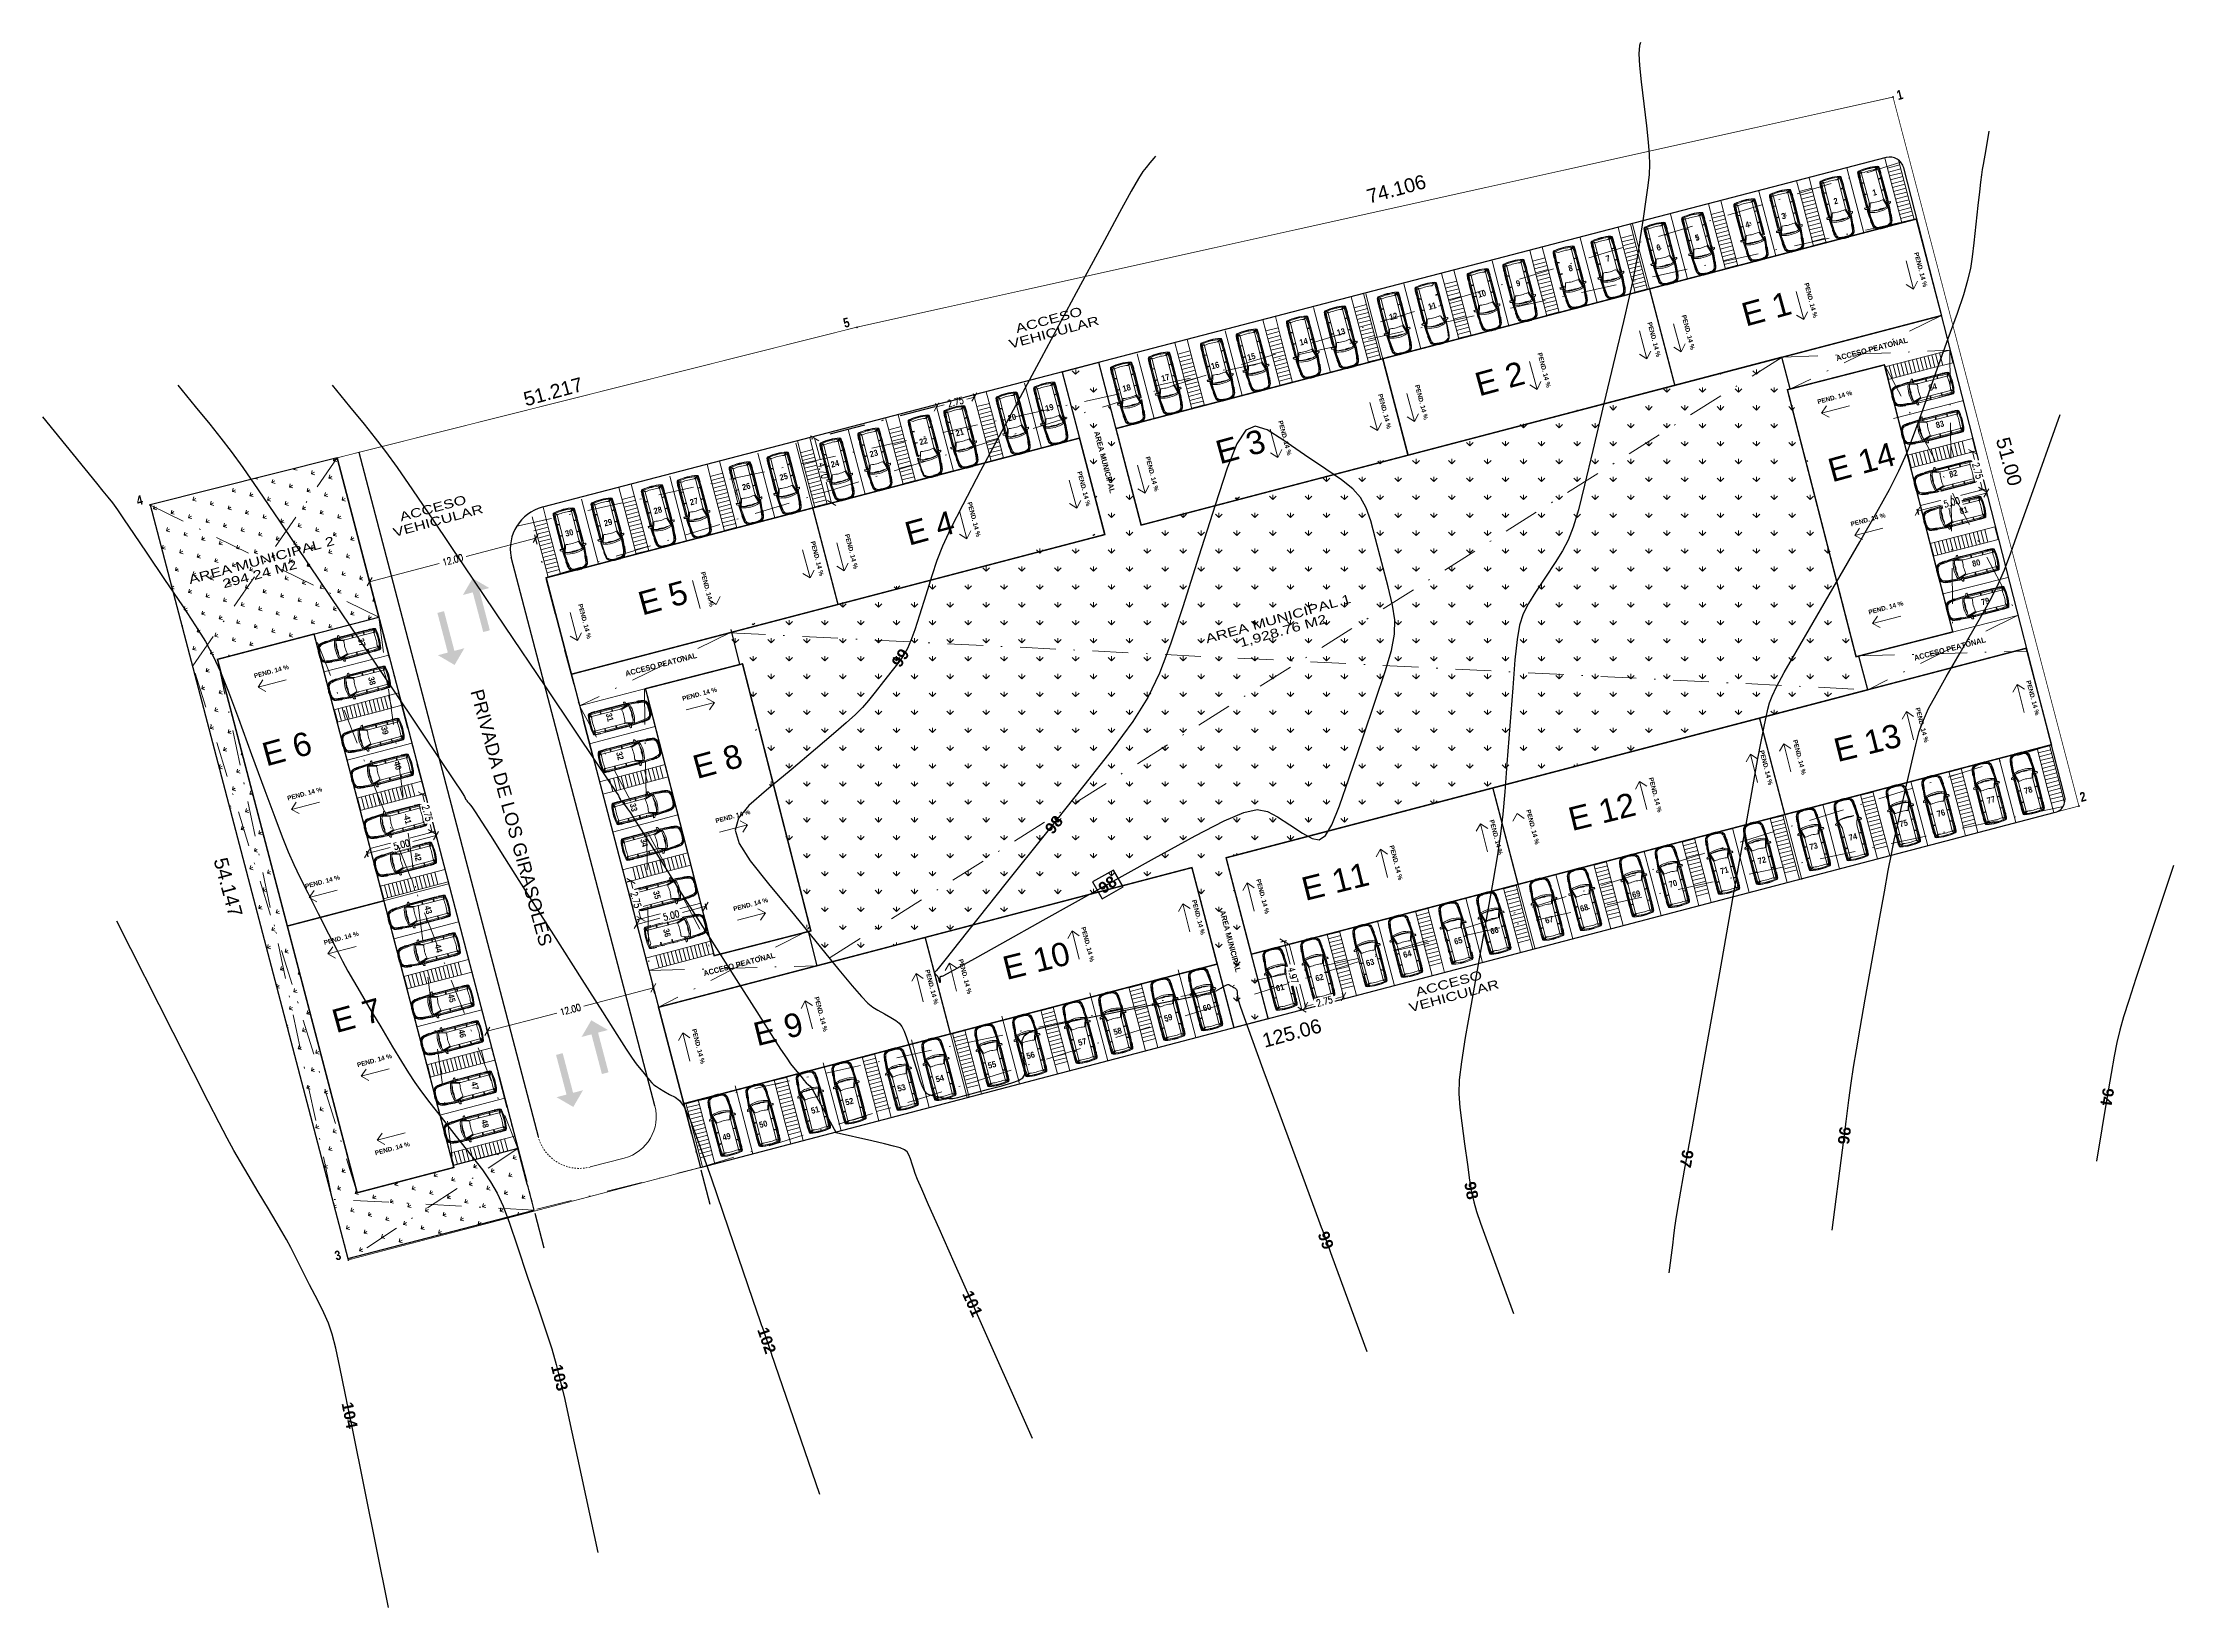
# Model space of a CAD drawing. Header units: metres. Extents: x -899 to -730, y -240 to 6.
# Drawn here: x -879.8 to -730.2, y -239.9 to -130.1 of the extents above; entities that cross this region are included whole.
import ezdxf
from ezdxf.enums import TextEntityAlignment as Align

# ---------------------------------------------------------------- set-up
doc = ezdxf.new("R2010")
doc.units = ezdxf.units.M
doc.header["$LTSCALE"] = 5
doc.header["$MEASUREMENT"] = 0
doc.set_wipeout_variables(frame=1)
doc.linetypes.add('DASHDOT', pattern=[1, 0.5, -0.25, 0, -0.25])
doc.linetypes.add('HIDDEN', pattern=[0.375, 0.25, -0.125])
doc.layers.get('0').update_dxf_attribs({"color": 30})
for name, color, linetype, lineweight in [('A-ANNO-TEXT', 3, 'Continuous', 18), ('A-AREA-PATT', 8, 'Continuous', 18), ('A-FLOR-OVHD', 3, 'HIDDEN', 18), ('U-ANNO-NOTE', 7, 'Continuous', 35), ('U-PARK-MNR', 255, 'Continuous', 13)]:
    doc.layers.add(name, color=color, linetype=linetype, lineweight=lineweight)
doc.layers.add('U-ANNO-DIMS', color=210, linetype='Continuous', lineweight=18, plot=False)
for name, color, linetype in [('U-BLDG', 7, 'Continuous'), ('U-GREN', 60, 'Continuous'), ('U-PROP', 1, 'Continuous'), ('U-STRT', 4, 'Continuous'), ('U-TOPO-CURV', 8, 'Continuous')]:
    doc.layers.add(name, color=color, linetype=linetype)
doc.styles.add('E-ARIAL', font='arial.ttf')
doc.styles.add('E-ARIAL-BOLD', font='')
doc.styles.add('E-ROMANS', font='romans.shx', dxfattribs={"width": 0.8})
doc.styles.get('E-ARIAL-BOLD').set_extended_font_data('Arial', bold=True)
doc.dimstyles.new('E-0200_TICK_24', dxfattribs={"dimscale": 0.001, "dimtxt": 480, "dimasz": 480, "dimexe": 240, "dimexo": 120, "dimgap": 240, "dimtad": 0, "dimzin": 0, "dimdsep": 46, "dimtxsty": 'E-ROMANS', "dimblk": 'OBLIQUE', "dimcen": 240, "dimclrd": 256, "dimclre": 256, "dimclrt": 256, "dimadec": 0, "dimazin": 0, "dimtfac": 1, "dimtmove": 1, "dimatfit": 3, "dimldrblk": 'OPEN90', "dimfxl": 1, "dimtfill": 1, "dimtolj": 1, "dimtzin": 0, "dimlwd": -1, "dimarcsym": 0})

msp = doc.modelspace()

# ---------------------------------------------------------------- texts
at = {"layer": 'A-ANNO-TEXT', "style": 'E-ARIAL'}
for s, height, rotation, p in [('74.106', 0.9913, 15.23534, (-786.701, -141.413, 8.83)), ('E 1', 1.6522, 15.36055, (-760.263, -150.048)), ('E 2', 1.6522, 15.36055, (-778.982, -154.949)), ('51.217', 0.9913, 15.23534, (-845.884, -155.644, 8.83)), ('E 3', 1.6522, 15.36055, (-797.179, -159.713)), ('E 14', 1.6522, 15.36055, (-754.202, -160.978)), ('51.00', 0.9913, 285.23534, (-742.715, -157.972)), ('E 5', 1.6522, 15.36055, (-837.717, -170.326)), ('E 13', 1.6522, 13.98184, (-753.823, -180.617)), ('E 6', 1.6522, 15.36055, (-864.106, -180.919)), ('E 8', 1.6522, 15.36055, (-833.879, -181.804)), ('E 12', 1.6522, 13.98184, (-772.461, -185.456)), ('54.147', 0.9913, 285.23534, (-867.812, -187.476)), ('E 11', 1.6522, 13.98184, (-791.18, -190.356)), ('E 10', 1.6522, 13.98184, (-812.158, -195.91)), ('E 7', 1.6522, 15.36055, (-859.206, -199.638)), ('E 9', 1.6522, 13.98184, (-829.654, -200.554)), ('125.06', 0.9913, 15.23534, (-794.037, -200.659, 8.83))]:
    msp.add_text(s, height=height, rotation=rotation, dxfattribs=at).set_placement(p)
at = {"layer": 'A-ANNO-TEXT', "color": 7, "style": 'E-ARIAL', "width": 1.3}
for s, height, rotation, p in [('VEHICULAR', 0.6265, 15.22191, (-811.88, -151.597, 19.019)), ('ACCESO', 0.6265, 15.22191, (-811.417, -150.502, 19.019)), ('ACCESO', 0.6265, 15.22191, (-854.644, -163.718, 10.19)), ('AREA MUNICIPAL 2', 0.62646, 15.22191, (-869.458, -168.12, 10.19)), ('294.24 M2', 0.6265, 15.22191, (-867.081, -168.414, 10.19)), ('AREA MUNICIPAL 1', 0.62646, 15.76659, (-798.082, -172.276, 1.36)), ('1,928.76 M2', 0.62646, 15.76659, (-795.703, -172.548, 1.36)), ('ACCESO', 0.6265, 15.22191, (-783.343, -197.075, 10.19)), ('VEHICULAR', 0.6265, 15.22191, (-783.806, -198.171, 10.19))]:
    msp.add_text(s, height=height, rotation=rotation, dxfattribs=at).set_placement(p)
at = {"layer": 'A-ANNO-TEXT', "linetype": 'DASHDOT', "style": 'E-ROMANS'}
for s, insert, char_height, width, attachment_point, rotation in [('{\\fArial|b1|i0|c0|p34;PEND. 14 %}', (-748.14, -144.788, 8.83), 0.32102, 4.69283, 1, 284.71162), ('{\\fArial|b1|i0|c0|p34;PEND. 14 %}', (-755.851, -146.936, 8.83), 0.32102, 4.69283, 1, 284.71162), ('{\\fArial|b1|i0|c0|p34;PEND. 14 %}', (-764.458, -149.186, 8.83), 0.32102, 4.69283, 1, 284.71162), ('{\\fArial|b1|i0|c0|p34;PEND. 14 %}', (-766.859, -149.688, 8.83), 0.32102, 4.69283, 1, 284.71162), ('{\\fArial|b1|i0|c0|p34;ACCESO PEATONAL}', (-748.949, -150.777, 1.766), 0.38523, 5.6314, 3, 14.63077), ('{\\fArial|b1|i0|c0|p34;PEND. 14 %}', (-774.57, -151.836, 8.83), 0.32102, 4.69283, 1, 284.71162), ('{\\fArial|b1|i0|c0|p34;PEND. 14 %}', (-785.766, -154.726, 8.83), 0.32102, 4.69283, 1, 284.71162), ('{\\fArial|b1|i0|c0|p34;PEND. 14 %}', (-783.177, -154.087, 8.83), 0.32102, 4.69283, 1, 284.71162), ('{\\fArial|b1|i0|c0|p34;PEND. 14 %}', (-752.845, -154.519, 8.83), 0.32102, 4.69283, 3, 15.1547), ('{\\fArial|b1|i0|c0|p34;PEND. 14 %}', (-792.767, -156.601, 8.83), 0.32102, 4.69283, 1, 284.71162), ('{\\fArial|b1|i0|c0|p34;AREA MUNICIPAL}', (-804.508, -161.666, 10.596), 0.38523, 5.6314, 3, 284.63077), ('{\\fArial|b1|i0|c0|p34;PEND. 14 %}', (-802.085, -159.125, 8.83), 0.32102, 4.69283, 1, 284.71162), ('{\\fArial|b1|i0|c0|p34;PEND. 14 %}', (-806.874, -160.165, 8.83), 0.32102, 4.69283, 1, 284.71162), ('{\\fArial|b1|i0|c0|p34;PEND. 14 %}', (-814.586, -162.313, 8.83), 0.32102, 4.69283, 1, 284.71162), ('{\\fArial|b1|i0|c0|p34;PEND. 14 %}', (-750.511, -163.103, 8.83), 0.32102, 4.69283, 3, 15.1547), ('{\\fArial|b1|i0|c0|p34;PEND. 14 %}', (-825.594, -165.066, 8.83), 0.32102, 4.69283, 1, 284.71162), ('{\\fArial|b1|i0|c0|p34;PEND. 14 %}', (-823.193, -164.564, 8.83), 0.32102, 4.69283, 1, 284.71162), ('{\\fArial|b1|i0|c0|p34;PEND. 14 %}', (-833.305, -167.214, 8.83), 0.32102, 4.69283, 1, 284.71162), ('{\\fArial|b1|i0|c0|p34;PEND. 14 %}', (-841.912, -169.465, 8.83), 0.32102, 4.69283, 1, 284.71162), ('{\\fArial|b1|i0|c0|p34;PEND. 14 %}', (-749.259, -169.284, 8.83), 0.32102, 4.69283, 3, 15.1547), ('{\\fArial|b1|i0|c0|p34;ACCESO PEATONAL}', (-743.48, -171.811, 1.766), 0.38523, 5.6314, 3, 14.63077), ('{\\fArial|b1|i0|c0|p34;ACCESO PEATONAL}', (-833.939, -172.912, 1.766), 0.38523, 5.6314, 3, 14.63077), ('{\\fArial|b1|i0|c0|p34;PEND. 14 %}', (-862.575, -173.754, -97), 0.32102, 4.69283, 3, 15.1547), ('{\\fArial|b1|i0|c0|p34;PEND. 14 %}', (-832.522, -175.346, 8.83), 0.32102, 4.69283, 3, 15.1547), ('{\\fArial|b1|i0|c0|p34;PEND. 14 %}', (-739.635, -177.271, 8.83), 0.32102, 4.69283, 3, 284.63077), ('{\\fArial|b1|i0|c0|p34;PEND. 14 %}', (-747.41, -179.178, 8.83), 0.32102, 4.69283, 3, 284.63077), ('{\\fArial|b1|i0|c0|p34;PEND. 14 %}', (-758.354, -182.172, 8.83), 0.32102, 4.69283, 3, 284.63077), ('{\\fArial|b1|i0|c0|p34;PEND. 14 %}', (-756.015, -181.433, 8.83), 0.32102, 4.69283, 3, 284.63077), ('{\\fArial|b1|i0|c0|p34;PEND. 14 %}', (-860.241, -182.339, -97), 0.32102, 4.69283, 3, 15.1547), ('{\\fArial|b1|i0|c0|p34;PEND. 14 %}', (-766.129, -184.079, 8.83), 0.32102, 4.69283, 3, 284.63077), ('{\\fArial|b1|i0|c0|p34;PEND. 14 %}', (-830.188, -183.93, 8.83), 0.32102, 4.69283, 3, 15.1547), ('{\\fArial|b1|i0|c0|p34;PEND. 14 %}', (-777.305, -187.046, 8.83), 0.32102, 4.69283, 3, 284.63077), ('{\\fArial|b1|i0|c0|p34;PEND. 14 %}', (-774.735, -186.334, 8.83), 0.32102, 4.69283, 3, 284.63077), ('{\\fArial|b1|i0|c0|p34;PEND. 14 %}', (-784.326, -188.843, 8.83), 0.32102, 4.69283, 3, 284.63077), ('{\\fArial|b1|i0|c0|p34;PEND. 14 %}', (-858.99, -188.52, -97), 0.32102, 4.69283, 3, 15.1547), ('{\\fArial|b1|i0|c0|p34;PEND. 14 %}', (-793.685, -191.208, 8.83), 0.32102, 4.69283, 3, 284.63077), ('{\\fArial|b1|i0|c0|p34;PEND. 14 %}', (-828.936, -190.111, 8.83), 0.32102, 4.69283, 3, 15.1547), ('{\\fArial|b1|i0|c0|p34;PEND. 14 %}', (-798.196, -192.665, 8.83), 0.32102, 4.69283, 3, 284.63077), ('{\\fArial|b1|i0|c0|p34;PEND. 14 %}', (-857.675, -192.473, -97), 0.32102, 4.69283, 3, 15.1547), ('{\\fArial|b1|i0|c0|p34;PEND. 14 %}', (-805.971, -194.571, 8.83), 0.32102, 4.69283, 3, 284.63077), ('{\\fArial|b1|i0|c0|p34;AREA MUNICIPAL}', (-795.686, -195.29, 10.596), 0.38523, 5.6314, 3, 284.63077), ('{\\fArial|b1|i0|c0|p34;PEND. 14 %}', (-816.915, -197.565, 8.83), 0.32102, 4.69283, 3, 284.63077), ('{\\fArial|b1|i0|c0|p34;PEND. 14 %}', (-814.576, -196.827, 8.83), 0.32102, 4.69283, 3, 284.63077), ('{\\fArial|b1|i0|c0|p34;PEND. 14 %}', (-824.69, -199.472, 8.83), 0.32102, 4.69283, 3, 284.63077), ('{\\fArial|b1|i0|c0|p34;PEND. 14 %}', (-833.295, -201.727, 8.83), 0.32102, 4.69283, 3, 284.63077), ('{\\fArial|b1|i0|c0|p34;PEND. 14 %}', (-855.341, -201.058, -97), 0.32102, 4.69283, 3, 15.1547), ('{\\fArial|b1|i0|c0|p34;PEND. 14 %}', (-854.089, -207.239, -97), 0.32102, 4.69283, 3, 15.1547)]:
    msp.add_mtext(s, dxfattribs=dict(at, insert=insert, char_height=char_height, width=width, attachment_point=attachment_point, rotation=rotation))
at = {"layer": 'U-ANNO-NOTE', "style": 'E-ROMANS'}
for s, insert, char_height, width, attachment_point, rotation in [('{\\fArial|b1|i0|c0|p34;1}', (-749.739, -133.504, 775.001), 0.66773, 0.75466, 1, 14.71162), ('{\\fArial|b1|i0|c0|p34;1}', (-751.416, -140.454, 581.251), 0.42803, 0.48375, 1, 14.71162), ('{\\fArial|b1|i0|c0|p34;3}', (-757.807, -142.108, 581.251), 0.42803, 0.48375, 1, 14.71162), ('{\\fArial|b1|i0|c0|p34;2}', (-754.137, -141.054, 581.251), 0.42803, 0.48375, 1, 14.71162), ('{\\fArial|b1|i0|c0|p34;5}', (-763.871, -143.629, 581.251), 0.42803, 0.48375, 1, 14.71162), ('{\\fArial|b1|i0|c0|p34;4}', (-760.347, -142.722, 581.251), 0.42803, 0.48375, 1, 14.71162), ('{\\fArial|b1|i0|c0|p34;7}', (-770.134, -145.09, 581.251), 0.42803, 0.48375, 1, 14.71162), ('{\\fArial|b1|i0|c0|p34;6}', (-766.579, -144.32, 581.251), 0.42803, 0.48375, 1, 14.71162), ('{\\fArial|b1|i0|c0|p34;8}', (-772.761, -145.775, 581.251), 0.42803, 0.48375, 1, 14.71162), ('{\\fArial|b1|i0|c0|p34;10}', (-779.118, -147.605, 581.251), 0.42803, 0.48375, 1, 14.71162), ('{\\fArial|b1|i0|c0|p34;9}', (-776.431, -146.829, 581.251), 0.42803, 0.48375, 1, 14.71162), ('{\\fArial|b1|i0|c0|p34;5}', (-823.672, -149.489, 757.568), 0.66773, 0.75466, 1, 14.71162), ('{\\fArial|b1|i0|c0|p34;12}', (-785.333, -149.188, 581.251), 0.42803, 0.48375, 1, 14.71162), ('{\\fArial|b1|i0|c0|p34;11}', (-782.606, -148.464, 581.251), 0.42803, 0.48375, 1, 14.71162), ('{\\fArial|b1|i0|c0|p34;14}', (-791.632, -150.965, 581.251), 0.42803, 1.00282, 1, 14.71162), ('{\\fArial|b1|i0|c0|p34;13}', (-789.005, -150.28, 581.251), 0.42803, 0.81938, 1, 14.71162), ('{\\fArial|b1|i0|c0|p34;16}', (-797.842, -152.633, 581.251), 0.42803, 0.48375, 1, 14.71162), ('\\pt0.428033;{\\fArial|b1|i0|c0|p34;15}', (-795.302, -152.02, 581.251), 0.42803, 0.88052, 1, 14.71162), ('{\\fArial|b1|i0|c0|p34;17}', (-801.33, -153.492, 581.251), 0.42803, 0.48375, 1, 14.71162), ('{\\fArial|b1|i0|c0|p34;84}', (-747.482, -154.148, 682.541), 0.42803, 0.48375, 1, 14.71162), ('{\\fArial|b1|i0|c0|p34;19}', (-809.476, -155.597, 581.251), 0.42803, 0.48375, 1, 14.71162), ('{\\fArial|b1|i0|c0|p34;18}', (-804.056, -154.216, 581.251), 0.42803, 0.48375, 1, 14.71162), ('{\\fArial|b1|i0|c0|p34;20}', (-812.103, -156.283, 581.251), 0.42803, 0.48375, 1, 14.71162), ('{\\fArial|b1|i0|c0|p34;83}', (-746.973, -156.766, 682.541), 0.42803, 0.48375, 1, 14.71162), ('{\\fArial|b1|i0|c0|p34;26}', (-830.752, -161.13, 387.5), 0.42803, 0.48375, 1, 14.71162), ('{\\fArial|b1|i0|c0|p34;25}', (-828.125, -160.445, 387.5), 0.42803, 0.48375, 1, 14.71162), ('{\\fArial|b1|i0|c0|p34;82}', (-746.029, -160.224, 682.541), 0.42803, 0.48375, 1, 14.71162), ('{\\fArial|b1|i0|c0|p34;4}', (-873.283, -161.958, 757.568), 0.66773, 0.75466, 1, 14.71162), ('{\\fArial|b1|i0|c0|p34;28}', (-836.961, -162.798, 387.5), 0.42803, 0.48375, 1, 14.71162), ('{\\fArial|b1|i0|c0|p34;27}', (-834.421, -162.184, 387.5), 0.42803, 0.48375, 1, 14.71162), ('{\\fArial|b1|i0|c0|p34;81}', (-745.302, -162.798, 682.541), 0.42803, 0.48375, 1, 14.71162), ('{\\fArial|b1|i0|c0|p34;30}', (-843.176, -164.381, 387.5), 0.42803, 0.48375, 1, 14.71162), ('{\\fArial|b1|i0|c0|p34;29}', (-840.449, -163.657, 387.5), 0.42803, 0.48375, 1, 14.71162), ('{\\fArial|b1|i0|c0|p34;80}', (-744.422, -166.498, 682.541), 0.42803, 0.48375, 1, 14.71162), ('{\\fArial|b1|i0|c0|p34;79}', (-743.787, -169.19, 682.541), 0.42803, 0.48375, 1, 14.71162), ('{\\fArial|b1|i0|c0|p34;37}', (-857.118, -172.432, -17.66), 0.42803, 0.39895, 3, 284.55181), ('{\\fArial|b1|i0|c0|p34;38}', (-856.401, -175.135, -17.66), 0.42803, 0.39895, 3, 284.55181), ('{\\fArial|b1|i0|c0|p34;31}', (-840.136, -177.8, -17.66), 0.42803, 0.51687, 9, 284.87057), ('{\\fArial|b1|i0|c0|p34;39}', (-855.495, -178.614, -17.66), 0.42803, 0.39895, 3, 284.55181), ('{\\fArial|b1|i0|c0|p34;40}', (-854.597, -181.086, -17.66), 0.42803, 0.39895, 3, 284.55181), ('{\\fArial|b1|i0|c0|p34;32}', (-839.416, -180.503, -17.66), 0.42803, 0.51687, 9, 284.87057), ('{\\fArial|b1|i0|c0|p34;78}', (-740.775, -182.442, 581.251), 0.42803, 0.48375, 1, 14.71162), ('{\\fArial|b1|i0|c0|p34;33}', (-838.456, -184.123, -17.66), 0.42803, 0.51687, 9, 284.87057), ('{\\fArial|b1|i0|c0|p34;76}', (-746.9, -184.052, 581.251), 0.42803, 0.48375, 1, 14.71162), ('{\\fArial|b1|i0|c0|p34;77}', (-743.383, -183.119, 581.251), 0.42803, 0.48375, 1, 14.71162), ('{\\fArial|b1|i0|c0|p34;2}', (-736.884, -182.767, 682.541), 0.66773, 0.25466, 1, 14.71162), ('{\\fArial|b1|i0|c0|p34;41}', (-853.897, -184.887, -17.66), 0.42803, 0.39895, 3, 284.55181), ('{\\fArial|b1|i0|c0|p34;75}', (-749.524, -184.771, 581.251), 0.42803, 0.48375, 1, 14.71162), ('{\\fArial|b1|i0|c0|p34;34}', (-837.72, -186.601, -17.66), 0.42803, 0.51687, 9, 284.87057), ('{\\fArial|b1|i0|c0|p34;73}', (-755.84, -186.378, 581.251), 0.42803, 0.48375, 1, 14.71162), ('{\\fArial|b1|i0|c0|p34;74}', (-753.078, -185.722, 581.251), 0.42803, 0.48375, 1, 14.71162), ('{\\fArial|b1|i0|c0|p34;42}', (-853.191, -187.491, -17.66), 0.42803, 0.39895, 3, 284.55181), ('{\\fArial|b1|i0|c0|p34;71}', (-762.1, -188.072, 581.251), 0.42803, 0.48375, 1, 14.71162), ('{\\fArial|b1|i0|c0|p34;72}', (-759.464, -187.367, 581.251), 0.42803, 0.48375, 1, 14.71162), ('{\\fArial|b1|i0|c0|p34;35}', (-836.82, -190.266, -17.66), 0.42803, 0.51687, 9, 284.87057), ('{\\fArial|b1|i0|c0|p34;69}', (-768.284, -189.734, 581.251), 0.42803, 0.48375, 1, 14.71162), ('{\\fArial|b1|i0|c0|p34;70}', (-765.705, -189.004, 581.251), 0.42803, 0.48375, 1, 14.71162), ('{\\fArial|b1|i0|c0|p34;43}', (-852.863, -191.317, -17.66), 0.42803, 0.51687, 9, 284.87057), ('{\\fArial|b1|i0|c0|p34;67}', (-774.396, -191.539, 581.251), 0.42803, 0.48375, 1, 14.71162), ('{\\fArial|b1|i0|c0|p34;68}', (-771.942, -190.701, 581.251), 0.42803, 0.48375, 1, 14.71162), ('{\\fArial|b1|i0|c0|p34;36}', (-836.115, -192.924, -17.66), 0.42803, 0.51687, 9, 284.87057), ('{\\fArial|b1|i0|c0|p34;65}', (-780.666, -193.43, 581.251), 0.42803, 0.48375, 7, 14.63077), ('{\\fArial|b1|i0|c0|p34;66}', (-778.13, -192.714, 581.251), 0.42803, 0.48375, 7, 14.63077), ('{\\fArial|b1|i0|c0|p34;44}', (-852.143, -194.02, -17.66), 0.42803, 0.51687, 9, 284.87057), ('{\\fArial|b1|i0|c0|p34;63}', (-786.858, -194.953, 581.251), 0.42803, 0.48375, 7, 14.63077), ('{\\fArial|b1|i0|c0|p34;64}', (-784.247, -194.363, 581.251), 0.42803, 0.48375, 7, 14.63077), ('{\\fArial|b1|i0|c0|p34;62}', (-790.409, -196.018, 581.251), 0.42803, 0.48375, 7, 14.63077), ('{\\fArial|b1|i0|c0|p34;45}', (-851.223, -197.519, -17.66), 0.42803, 0.51687, 9, 284.87057), ('{\\fArial|b1|i0|c0|p34;61}', (-793.176, -196.719, 581.251), 0.42803, 0.48375, 7, 14.63077), ('{\\fArial|b1|i0|c0|p34;59}', (-801.136, -198.413, 581.251), 0.42803, 0.48375, 1, 14.71162), ('{\\fArial|b1|i0|c0|p34;60}', (-798.414, -197.701, 581.251), 0.42803, 0.48375, 1, 14.71162), ('{\\fArial|b1|i0|c0|p34;46}', (-850.487, -199.997, -17.66), 0.42803, 0.51687, 9, 284.87057), ('{\\fArial|b1|i0|c0|p34;57}', (-807.059, -200.531, 581.251), 0.42803, 0.48375, 7, 14.63077), ('{\\fArial|b1|i0|c0|p34;58}', (-804.581, -199.781, 581.251), 0.42803, 0.48375, 7, 14.63077), ('{\\fArial|b1|i0|c0|p34;55}', (-813.391, -202.135, 581.251), 0.42803, 0.48375, 7, 14.63077), ('{\\fArial|b1|i0|c0|p34;56}', (-810.687, -201.468, 581.251), 0.42803, 0.48375, 7, 14.63077), ('{\\fArial|b1|i0|c0|p34;47}', (-849.587, -203.662, -17.66), 0.42803, 0.51687, 9, 284.87057), ('{\\fArial|b1|i0|c0|p34;53}', (-819.855, -203.334, -17.66), 0.42803, 0.48375, 1, 14.71162), ('{\\fArial|b1|i0|c0|p34;54}', (-817.17, -202.678, -17.66), 0.42803, 0.48375, 1, 14.71162), ('{\\fArial|b1|i0|c0|p34;51}', (-825.916, -204.887, -17.66), 0.42803, 0.48375, 1, 14.71162), ('{\\fArial|b1|i0|c0|p34;52}', (-823.513, -204.294, -17.66), 0.42803, 0.48375, 1, 14.71162), ('{\\fArial|b1|i0|c0|p34;48}', (-848.882, -206.32, -17.66), 0.42803, 0.51687, 9, 284.87057), ('{\\fArial|b1|i0|c0|p34;50}', (-829.557, -205.879, -17.66), 0.42803, 0.48375, 1, 14.71162), ('{\\fArial|b1|i0|c0|p34;49}', (-832.134, -206.764, -17.66), 0.42803, 0.48375, 1, 14.71162), ('{\\fArial|b1|i0|c0|p34;3}', (-859.369, -214.952, 757.568), 0.66773, 0.75466, 1, 14.71162)]:
    msp.add_mtext(s, dxfattribs=dict(at, insert=insert, char_height=char_height, width=width, attachment_point=attachment_point, rotation=rotation))
at = {"layer": 'U-PARK-MNR', "char_height": 0.252, "attachment_point": 7, "rotation": 14.67119, "style": 'E-ROMANS'}
for s, insert, width in [('{\\fArial|b0|i0|c0|p34;4}', (-757.556, -142.329, 8.83), 7.70626), ('{\\fArial|b0|i0|c0|p34;3}', (-760.02, -142.974, 8.83), 0.21086), ('{\\fArial|b0|i0|c0|p34;1}', (-766.342, -144.63, 8.83), 0.24256), ('{\\fArial|b0|i0|c0|p34;2}', (-763.694, -143.937, 8.83), 0.24256), ('{\\fArial|b0|i0|c0|p34;1}', (-785.061, -149.531, 8.83), 0.24256), ('{\\fArial|b0|i0|c0|p34;2}', (-782.413, -148.837, 8.83), 0.24256)]:
    msp.add_mtext(s, dxfattribs=dict(at, insert=insert, width=width))
at = {"layer": 'U-TOPO-CURV', "color": 8, "style": 'E-ARIAL-BOLD'}
for s, rotation, p in [('99', 236.56052, (-819.525, -173.336, 107.83)), ('98', 231.42088, (-808.893, -184.968, 106.83)), ('98', 35.40709, (-805.062, -189.207, 8.83)), ('94', 260.46337, (-734.89, -204.1, 102.83)), ('96', 262.76215, (-753.34, -206.817, 104.83)), ('97', 259.96947, (-764.41, -208.448, 105.83)), ('98', 280.78672, (-779.521, -210.674, 106.83)), ('99', 290.1906, (-789.734, -214.17, 107.83)), ('101', 294.0196, (-814.533, -218.614, 109.83)), ('102', 288.93158, (-828.972, -221.202, 110.83)), ('103', 284.08912, (-843.516, -223.809, 111.83)), ('104', 281.38384, (-858.248, -226.45, 112.83))]:
    msp.add_text(s, height=0.8, rotation=rotation, dxfattribs=at).set_placement(p, align=Align.MIDDLE)

# ---------------------------------------------------------------- blocks, each defined once
blk = doc.blocks.new('_Oblique')
at = {"color": 0, "linetype": 'ByBlock', "lineweight": -2}
blk.add_line((-0.5, -0.5), (0.5, 0.5), dxfattribs=at)
blk = doc.blocks.new('*D374')
at = {"layer": 'U-ANNO-DIMS', "linetype": 'DASHDOT', "lineweight": -2, "transparency": 16777216}
for p, q in [((-817.04, -155.76), (-817.12, -155.45)), ((-814.38, -155.06), (-814.46, -154.75))]:
    blk.add_line(p, q, dxfattribs=at)
at = {"layer": 'U-ANNO-DIMS', "transparency": 16777216}
for p, q in [((-814.4, -154.99), (-814.93, -155.13)), ((-817.06, -155.68), (-816.53, -155.54))]:
    blk.add_line(p, q, dxfattribs=at)
at = {"layer": 'U-ANNO-DIMS', "linetype": 'DASHDOT', "transparency": 16777216, "xscale": 0.48, "yscale": 0.48, "zscale": 0.48}
for p, rotation in [((-817.06, -155.68), 194.6711937778984), ((-814.4, -154.99), 14.6711937778984)]:
    blk.add_blockref('_Oblique', p, dxfattribs=dict(at, rotation=rotation))
at = {"layer": 'U-ANNO-DIMS', "linetype": 'DASHDOT', "transparency": 16777216, "insert": (-815.73, -155.33), "char_height": 0.48, "attachment_point": 5, "rotation": 14.6712, "style": 'E-ROMANS', "bg_fill": 3, "box_fill_scale": 1.25, "bg_fill_color": 256, "bg_fill_true_color": 13158600, "bg_fill_transparency": 0}
blk.add_mtext('\\A1;2.75', dxfattribs=at)
blk = doc.blocks.new('_Open90')
at = {"color": 0, "linetype": 'ByBlock', "lineweight": -2}
for p, q in [((0, 0), (-1, 0)), ((-0.5, 0.5), (0, 0)), ((0, 0), (-0.5, -0.5))]:
    blk.add_line(p, q, dxfattribs=at)
blk = doc.blocks.new('*D419')
at = {"layer": 'U-ANNO-DIMS', "linetype": 'DASHDOT', "lineweight": -2, "transparency": 16777216}
for p, q in [((-817.19, -155.67), (-825.85, -157.94)), ((-816, -160.22), (-824.66, -162.49))]:
    blk.add_line(p, q, dxfattribs=at)
at = {"layer": 'U-ANNO-DIMS', "transparency": 16777216}
for p, q in [((-825.62, -157.88), (-825.23, -159.35)), ((-824.43, -162.43), (-824.81, -160.95))]:
    blk.add_line(p, q, dxfattribs=at)
at = {"layer": 'U-ANNO-DIMS', "linetype": 'DASHDOT', "transparency": 16777216, "xscale": 0.48, "yscale": 0.48, "zscale": 0.48}
for p, rotation in [((-825.62, -157.88), 104.6711937778915), ((-824.43, -162.43), 284.6711937778915)]:
    blk.add_blockref('_Oblique', p, dxfattribs=dict(at, rotation=rotation))
at = {"layer": 'U-ANNO-DIMS', "linetype": 'DASHDOT', "transparency": 16777216, "insert": (-825.02, -160.15), "char_height": 0.48, "attachment_point": 5, "rotation": 284.6712, "style": 'E-ROMANS', "bg_fill": 3, "box_fill_scale": 1.25, "bg_fill_color": 256, "bg_fill_true_color": 13158600, "bg_fill_transparency": 0}
blk.add_mtext('\\A1;4.70', dxfattribs=at)
blk = doc.blocks.new('*D375')
at = {"layer": 'U-ANNO-DIMS', "transparency": 16777216}
for p, q in [((-845.19, -164.9), (-850.08, -166.17)), ((-856.85, -167.95), (-851.97, -166.67))]:
    blk.add_line(p, q, dxfattribs=at)
at = {"layer": 'U-ANNO-DIMS', "linetype": 'DASHDOT', "lineweight": -2, "transparency": 16777216}
for p, q in [((-841.21, -180.1), (-845.26, -164.66)), ((-852.87, -183.15), (-856.91, -167.72))]:
    blk.add_line(p, q, dxfattribs=at)
at = {"layer": 'U-ANNO-DIMS', "linetype": 'DASHDOT', "transparency": 16777216, "xscale": 0.48, "yscale": 0.48, "zscale": 0.48}
for p, rotation in [((-845.19, -164.9), 14.67112543496357), ((-856.85, -167.95), 194.6711254349636)]:
    blk.add_blockref('_Oblique', p, dxfattribs=dict(at, rotation=rotation))
at = {"layer": 'U-ANNO-DIMS', "linetype": 'DASHDOT', "transparency": 16777216, "insert": (-851.02, -166.42), "char_height": 0.48, "attachment_point": 5, "rotation": 14.6711, "style": 'E-ROMANS', "bg_fill": 3, "box_fill_scale": 1.25, "bg_fill_color": 256, "bg_fill_true_color": 13158600, "bg_fill_transparency": 0}
blk.add_mtext('\\A1;12.00', dxfattribs=at)
blk = doc.blocks.new('*D276')
at = {"layer": 'U-ANNO-DIMS', "transparency": 16777216}
for p, q in [((-788.5, -197.06), (-789.03, -197.19)), ((-791.16, -197.75), (-790.63, -197.61))]:
    blk.add_line(p, q, dxfattribs=at)
at = {"layer": 'U-ANNO-DIMS', "linetype": 'DASHDOT', "lineweight": -2, "transparency": 16777216}
for p, q in [((-788.48, -197.13), (-788.56, -196.82)), ((-791.14, -197.83), (-791.22, -197.52))]:
    blk.add_line(p, q, dxfattribs=at)
at = {"layer": 'U-ANNO-DIMS', "linetype": 'DASHDOT', "transparency": 16777216, "xscale": 0.48, "yscale": 0.48, "zscale": 0.48}
for p, rotation in [((-788.5, -197.06), 14.6711937778984), ((-791.16, -197.75), 194.6711937778984)]:
    blk.add_blockref('_Oblique', p, dxfattribs=dict(at, rotation=rotation))
at = {"layer": 'U-ANNO-DIMS', "linetype": 'DASHDOT', "transparency": 16777216, "insert": (-789.83, -197.4), "char_height": 0.48, "attachment_point": 5, "rotation": 14.6712, "style": 'E-ROMANS', "bg_fill": 3, "box_fill_scale": 1.25, "bg_fill_color": 256, "bg_fill_true_color": 13158600, "bg_fill_transparency": 0}
blk.add_mtext('\\A1;2.75', dxfattribs=at)
blk = doc.blocks.new('*D277')
at = {"layer": 'U-ANNO-DIMS', "linetype": 'DASHDOT', "lineweight": -2, "transparency": 16777216}
for p, q in [((-792.49, -193.14), (-792.9, -193.24)), ((-791.24, -197.94), (-791.64, -198.05))]:
    blk.add_line(p, q, dxfattribs=at)
at = {"layer": 'U-ANNO-DIMS', "transparency": 16777216}
for p, q in [((-792.67, -193.18), (-792.25, -194.79)), ((-791.41, -197.99), (-791.83, -196.38))]:
    blk.add_line(p, q, dxfattribs=at)
at = {"layer": 'U-ANNO-DIMS', "linetype": 'DASHDOT', "transparency": 16777216, "xscale": 0.48, "yscale": 0.48, "zscale": 0.48}
for p, rotation in [((-792.67, -193.18), 104.6711937778917), ((-791.41, -197.99), 284.6711937778917)]:
    blk.add_blockref('_Oblique', p, dxfattribs=dict(at, rotation=rotation))
at = {"layer": 'U-ANNO-DIMS', "linetype": 'DASHDOT', "transparency": 16777216, "insert": (-792.04, -195.58), "char_height": 0.48, "attachment_point": 5, "rotation": 284.6712, "style": 'E-ROMANS', "bg_fill": 3, "box_fill_scale": 1.25, "bg_fill_color": 256, "bg_fill_true_color": 13158600, "bg_fill_transparency": 0}
blk.add_mtext('\\A1;4.97', dxfattribs=at)
blk = doc.blocks.new('*D278')
at = {"layer": 'U-ANNO-DIMS', "linetype": 'DASHDOT', "lineweight": -2, "transparency": 16777216}
for p, q in [((-853.08, -182.84), (-853.38, -182.92)), ((-852.38, -185.5), (-852.69, -185.58))]:
    blk.add_line(p, q, dxfattribs=at)
at = {"layer": 'U-ANNO-DIMS', "transparency": 16777216}
for p, q in [((-853.15, -182.86), (-853.01, -183.39)), ((-852.46, -185.52), (-852.6, -184.99))]:
    blk.add_line(p, q, dxfattribs=at)
at = {"layer": 'U-ANNO-DIMS', "linetype": 'DASHDOT', "transparency": 16777216, "xscale": 0.48, "yscale": 0.48, "zscale": 0.48}
for p, rotation in [((-853.15, -182.86), 104.6711937778962), ((-852.46, -185.52), 284.6711937778962)]:
    blk.add_blockref('_Oblique', p, dxfattribs=dict(at, rotation=rotation))
at = {"layer": 'U-ANNO-DIMS', "linetype": 'DASHDOT', "transparency": 16777216, "insert": (-852.8, -184.19), "char_height": 0.48, "attachment_point": 5, "rotation": 284.6712, "style": 'E-ROMANS', "bg_fill": 3, "box_fill_scale": 1.25, "bg_fill_color": 256, "bg_fill_true_color": 13158600, "bg_fill_transparency": 0}
blk.add_mtext('\\A1;2.75', dxfattribs=at)
blk = doc.blocks.new('*D279')
at = {"layer": 'U-ANNO-DIMS', "linetype": 'DASHDOT', "lineweight": -2, "transparency": 16777216}
for p, q in [((-857.07, -186.86), (-856.97, -187.26)), ((-852.24, -185.59), (-852.13, -186))]:
    blk.add_line(p, q, dxfattribs=at)
at = {"layer": 'U-ANNO-DIMS', "transparency": 16777216}
for p, q in [((-857.03, -187.03), (-855.41, -186.61)), ((-852.19, -185.76), (-853.81, -186.19))]:
    blk.add_line(p, q, dxfattribs=at)
at = {"layer": 'U-ANNO-DIMS', "linetype": 'DASHDOT', "transparency": 16777216, "xscale": 0.48, "yscale": 0.48, "zscale": 0.48}
for p, rotation in [((-857.03, -187.03), 194.6711937778921), ((-852.19, -185.76), 14.67119377789208)]:
    blk.add_blockref('_Oblique', p, dxfattribs=dict(at, rotation=rotation))
at = {"layer": 'U-ANNO-DIMS', "linetype": 'DASHDOT', "transparency": 16777216, "insert": (-854.61, -186.4), "char_height": 0.48, "attachment_point": 5, "rotation": 14.6712, "style": 'E-ROMANS', "bg_fill": 3, "box_fill_scale": 1.25, "bg_fill_color": 256, "bg_fill_true_color": 13158600, "bg_fill_transparency": 0}
blk.add_mtext('\\A1;5.00', dxfattribs=at)
blk = doc.blocks.new('*D280')
at = {"layer": 'U-ANNO-DIMS', "transparency": 16777216}
for p, q in [((-833.26, -190.73), (-834.88, -191.16)), ((-838.1, -192), (-836.48, -191.57))]:
    blk.add_line(p, q, dxfattribs=at)
at = {"layer": 'U-ANNO-DIMS', "linetype": 'DASHDOT', "lineweight": -2, "transparency": 16777216}
for p, q in [((-833.31, -190.56), (-833.2, -190.96)), ((-838.14, -191.82), (-838.04, -192.23))]:
    blk.add_line(p, q, dxfattribs=at)
at = {"layer": 'U-ANNO-DIMS', "linetype": 'DASHDOT', "transparency": 16777216, "xscale": 0.48, "yscale": 0.48, "zscale": 0.48}
for p, rotation in [((-833.26, -190.73), 14.67119377789136), ((-838.1, -192), 194.6711937778913)]:
    blk.add_blockref('_Oblique', p, dxfattribs=dict(at, rotation=rotation))
at = {"layer": 'U-ANNO-DIMS', "linetype": 'DASHDOT', "transparency": 16777216, "insert": (-835.68, -191.37), "char_height": 0.48, "attachment_point": 5, "rotation": 14.6712, "style": 'E-ROMANS', "bg_fill": 3, "box_fill_scale": 1.25, "bg_fill_color": 256, "bg_fill_true_color": 13158600, "bg_fill_transparency": 0}
blk.add_mtext('\\A1;5.00', dxfattribs=at)
blk = doc.blocks.new('*D281')
at = {"layer": 'U-ANNO-DIMS', "linetype": 'DASHDOT', "lineweight": -2, "transparency": 16777216}
for p, q in [((-744.27, -158.81), (-744.57, -158.89)), ((-743.57, -161.47), (-743.88, -161.55))]:
    blk.add_line(p, q, dxfattribs=at)
at = {"layer": 'U-ANNO-DIMS', "transparency": 16777216}
for p, q in [((-744.34, -158.83), (-744.2, -159.36)), ((-743.64, -161.49), (-743.78, -160.96))]:
    blk.add_line(p, q, dxfattribs=at)
at = {"layer": 'U-ANNO-DIMS', "linetype": 'DASHDOT', "transparency": 16777216, "xscale": 0.48, "yscale": 0.48, "zscale": 0.48}
for p, rotation in [((-744.34, -158.83), 104.6711937778962), ((-743.64, -161.49), 284.6711937778962)]:
    blk.add_blockref('_Oblique', p, dxfattribs=dict(at, rotation=rotation))
at = {"layer": 'U-ANNO-DIMS', "linetype": 'DASHDOT', "transparency": 16777216, "insert": (-743.99, -160.16), "char_height": 0.48, "attachment_point": 5, "rotation": 284.6712, "style": 'E-ROMANS', "bg_fill": 3, "box_fill_scale": 1.25, "bg_fill_color": 256, "bg_fill_true_color": 13158600, "bg_fill_transparency": 0}
blk.add_mtext('\\A1;2.75', dxfattribs=at)
blk = doc.blocks.new('*D282')
at = {"layer": 'U-ANNO-DIMS', "linetype": 'DASHDOT', "lineweight": -2, "transparency": 16777216}
for p, q in [((-748.26, -162.83), (-748.15, -163.23)), ((-743.42, -161.56), (-743.32, -161.97))]:
    blk.add_line(p, q, dxfattribs=at)
at = {"layer": 'U-ANNO-DIMS', "transparency": 16777216}
for p, q in [((-748.21, -163), (-746.59, -162.58)), ((-743.38, -161.73), (-745, -162.16))]:
    blk.add_line(p, q, dxfattribs=at)
at = {"layer": 'U-ANNO-DIMS', "linetype": 'DASHDOT', "transparency": 16777216, "xscale": 0.48, "yscale": 0.48, "zscale": 0.48}
for p, rotation in [((-743.38, -161.73), 14.67119377789208), ((-748.21, -163), 194.6711937778921)]:
    blk.add_blockref('_Oblique', p, dxfattribs=dict(at, rotation=rotation))
at = {"layer": 'U-ANNO-DIMS', "linetype": 'DASHDOT', "transparency": 16777216, "insert": (-745.8, -162.37), "char_height": 0.48, "attachment_point": 5, "rotation": 14.6712, "style": 'E-ROMANS', "bg_fill": 3, "box_fill_scale": 1.25, "bg_fill_color": 256, "bg_fill_true_color": 13158600, "bg_fill_transparency": 0}
blk.add_mtext('\\A1;5.00', dxfattribs=at)
blk = doc.blocks.new('*D283')
at = {"layer": 'U-ANNO-DIMS', "transparency": 16777216}
for p, q in [((-836.93, -196.45), (-841.81, -197.73)), ((-848.59, -199.5), (-843.71, -198.23))]:
    blk.add_line(p, q, dxfattribs=at)
at = {"layer": 'U-ANNO-DIMS', "linetype": 'DASHDOT', "lineweight": -2, "transparency": 16777216}
for p, q in [((-832.95, -211.66), (-836.99, -196.22)), ((-844.61, -214.71), (-848.65, -199.27))]:
    blk.add_line(p, q, dxfattribs=at)
at = {"layer": 'U-ANNO-DIMS', "linetype": 'DASHDOT', "transparency": 16777216, "xscale": 0.48, "yscale": 0.48, "zscale": 0.48}
for p, rotation in [((-836.93, -196.45), 14.67112543496389), ((-848.59, -199.5), 194.6711254349639)]:
    blk.add_blockref('_Oblique', p, dxfattribs=dict(at, rotation=rotation))
at = {"layer": 'U-ANNO-DIMS', "linetype": 'DASHDOT', "transparency": 16777216, "insert": (-842.76, -197.98), "char_height": 0.48, "attachment_point": 5, "rotation": 14.6711, "style": 'E-ROMANS', "bg_fill": 3, "box_fill_scale": 1.25, "bg_fill_color": 256, "bg_fill_true_color": 13158600, "bg_fill_transparency": 0}
blk.add_mtext('\\A1;12.00', dxfattribs=at)
blk = doc.blocks.new('*D267')
at = {"layer": 'U-ANNO-DIMS', "linetype": 'DASHDOT', "lineweight": -2, "transparency": 16777216}
for p, q in [((-838.44, -188.93), (-838.74, -189.01)), ((-837.74, -191.59), (-838.05, -191.67))]:
    blk.add_line(p, q, dxfattribs=at)
at = {"layer": 'U-ANNO-DIMS', "transparency": 16777216}
for p, q in [((-838.51, -188.95), (-838.37, -189.49)), ((-837.81, -191.61), (-837.95, -191.08))]:
    blk.add_line(p, q, dxfattribs=at)
at = {"layer": 'U-ANNO-DIMS', "linetype": 'DASHDOT', "transparency": 16777216, "xscale": 0.48, "yscale": 0.48, "zscale": 0.48}
for p, rotation in [((-838.51, -188.95), 104.6711937779008), ((-837.81, -191.61), 284.6711937779007)]:
    blk.add_blockref('_Oblique', p, dxfattribs=dict(at, rotation=rotation))
at = {"layer": 'U-ANNO-DIMS', "linetype": 'DASHDOT', "transparency": 16777216, "insert": (-838.16, -190.28), "char_height": 0.48, "attachment_point": 5, "rotation": 284.6712, "style": 'E-ROMANS', "bg_fill": 3, "box_fill_scale": 1.25, "bg_fill_color": 256, "bg_fill_true_color": 13158600, "bg_fill_transparency": 0}
blk.add_mtext('\\A1;2.75', dxfattribs=at)

# ---------------------------------------------------------------- dimensions: what is measured, and where the dimension line sits
at = {"layer": 'U-ANNO-DIMS', "linetype": 'DASHDOT'}
dim = msp.add_aligned_dim(p1=(-814.351, -155.177, 8.83), p2=(-817.011, -155.873, 8.83), distance=-0.197, dimstyle='E-0200_TICK_24', dxfattribs=at)
dim.commit()
dim.dimension.update_dxf_attribs({"geometry": '*D374', "text_midpoint": (-815.731, -155.335)})

# ---------------------------------------------------------------- hatches: boundary and pattern name
at = {"layer": 'A-AREA-PATT', "linetype": 'DASHDOT'}
for points in [[(-840.817, -199.594), (-840.083, -202.379), (-840.547, -202.501), (-841.281, -199.716), (-841.977, -199.9), (-841.294, -198.727), (-840.121, -199.41)], [(-842.569, -203.82), (-843.3, -201.035), (-843.765, -201.157), (-843.033, -203.942), (-843.73, -204.125), (-842.557, -204.81), (-841.873, -203.637)]]:
    msp.add_hatch(color=256, dxfattribs=at).paths.add_polyline_path(points)

# ---------------------------------------------------------------- linework, layer by layer
at = {"layer": 'A-ANNO-TEXT', "linetype": 'DASHDOT'}
for p, q in [((-749.013, -145.438, 8.83), (-748.48, -147.407, 8.83)), ((-756.724, -147.586, 8.83), (-756.192, -149.555, 8.83)), ((-748.48, -147.407, 8.83), (-748.997, -147.084, 8.83)), ((-748.48, -147.407, 8.83), (-748.206, -146.858, 8.83)), ((-756.192, -149.555, 8.83), (-756.708, -149.232, 8.83)), ((-756.192, -149.555, 8.83), (-755.918, -149.006, 8.83)), ((-767.732, -150.339, 8.83), (-767.199, -152.308, 8.83)), ((-765.331, -149.837, 8.83), (-764.799, -151.806, 8.83)), ((-775.444, -152.487, 8.83), (-774.911, -154.456, 8.83)), ((-767.199, -152.308, 8.83), (-767.716, -151.985, 8.83)), ((-767.199, -152.308, 8.83), (-766.925, -151.759, 8.83)), ((-764.799, -151.806, 8.83), (-765.315, -151.483, 8.83)), ((-764.799, -151.806, 8.83), (-764.525, -151.257, 8.83)), ((-774.911, -154.456, 8.83), (-774.637, -153.907, 8.83)), ((-786.64, -155.376, 8.83), (-786.107, -157.345, 8.83)), ((-784.05, -154.738, 8.83), (-783.518, -156.707, 8.83)), ((-774.911, -154.456, 8.83), (-775.427, -154.133, 8.83)), ((-786.107, -157.345, 8.83), (-786.623, -157.022, 8.83)), ((-786.107, -157.345, 8.83), (-785.833, -156.796, 8.83)), ((-783.518, -156.707, 8.83), (-784.034, -156.384, 8.83)), ((-783.518, -156.707, 8.83), (-783.244, -156.158, 8.83)), ((-752.974, -155.6, 8.83), (-754.946, -156.119, 8.83)), ((-754.946, -156.119, 8.83), (-754.607, -155.608, 8.83)), ((-754.946, -156.119, 8.83), (-754.41, -156.406, 8.83)), ((-793.64, -157.251, 8.83), (-793.108, -159.22, 8.83)), ((-802.958, -159.775, 8.83), (-802.426, -161.744, 8.83)), ((-793.108, -159.22, 8.83), (-793.624, -158.897, 8.83)), ((-793.108, -159.22, 8.83), (-792.834, -158.671, 8.83)), ((-807.748, -160.815, 8.83), (-807.215, -162.784, 8.83)), ((-802.426, -161.744, 8.83), (-802.942, -161.421, 8.83)), ((-802.426, -161.744, 8.83), (-802.151, -161.195, 8.83)), ((-807.215, -162.784, 8.83), (-807.731, -162.462, 8.83)), ((-807.215, -162.784, 8.83), (-806.941, -162.236, 8.83)), ((-814.927, -164.932, 8.83), (-814.653, -164.384, 8.83)), ((-750.64, -164.184, 8.83), (-752.613, -164.703, 8.83)), ((-752.613, -164.703, 8.83), (-752.273, -164.192, 8.83)), ((-826.467, -165.716, 8.83), (-825.934, -167.685, 8.83)), ((-824.066, -165.214, 8.83), (-823.534, -167.183, 8.83)), ((-814.927, -164.932, 8.83), (-815.443, -164.61, 8.83)), ((-752.613, -164.703, 8.83), (-752.076, -164.99, 8.83)), ((-825.934, -167.685, 8.83), (-826.451, -167.362, 8.83)), ((-825.934, -167.685, 8.83), (-825.66, -167.136, 8.83)), ((-823.534, -167.183, 8.83), (-824.05, -166.86, 8.83)), ((-823.534, -167.183, 8.83), (-823.259, -166.634, 8.83)), ((-834.178, -167.864, 8.83), (-833.646, -169.833, 8.83)), ((-832.52, -169.538, 8.83), (-832.245, -168.989, 8.83)), ((-842.785, -170.115, 8.83), (-842.253, -172.084, 8.83)), ((-832.52, -169.538, 8.83), (-833.036, -169.215, 8.83)), ((-749.388, -170.365, 8.83), (-751.361, -170.884, 8.83)), ((-751.361, -170.884, 8.83), (-751.021, -170.373, 8.83)), ((-842.253, -172.084, 8.83), (-842.769, -171.761, 8.83)), ((-842.253, -172.084, 8.83), (-841.979, -171.535, 8.83)), ((-751.361, -170.884, 8.83), (-750.824, -171.171, 8.83)), ((-862.705, -174.835, -97), (-864.677, -175.354, -97)), ((-864.677, -175.354, -97), (-864.338, -174.843, -97)), ((-864.677, -175.354, -97), (-864.14, -175.641, -97)), ((-834.624, -176.946, 8.83), (-832.651, -176.427, 8.83)), ((-832.651, -176.427, 8.83), (-833.188, -176.14, 8.83)), ((-832.651, -176.427, 8.83), (-832.991, -176.938, 8.83)), ((-741.216, -175.155, 8.83), (-741.508, -175.689, 8.83)), ((-741.216, -175.155, 8.83), (-740.708, -175.499, 8.83)), ((-740.715, -177.132, 8.83), (-741.216, -175.155, 8.83)), ((-748.991, -177.061, 8.83), (-749.283, -177.596, 8.83)), ((-748.991, -177.061, 8.83), (-748.483, -177.405, 8.83)), ((-748.49, -179.039, 8.83), (-748.991, -177.061, 8.83)), ((-757.596, -179.317, 8.83), (-757.888, -179.851, 8.83)), ((-757.596, -179.317, 8.83), (-757.088, -179.661, 8.83)), ((-757.095, -181.294, 8.83), (-757.596, -179.317, 8.83)), ((-759.935, -180.056, 8.83), (-760.227, -180.59, 8.83)), ((-759.935, -180.056, 8.83), (-759.427, -180.4, 8.83)), ((-759.434, -182.033, 8.83), (-759.935, -180.056, 8.83)), ((-767.71, -181.962, 8.83), (-768.002, -182.497, 8.83)), ((-767.71, -181.962, 8.83), (-767.202, -182.306, 8.83)), ((-767.209, -183.939, 8.83), (-767.71, -181.962, 8.83)), ((-860.371, -183.42, -97), (-862.343, -183.939, -97)), ((-862.343, -183.939, -97), (-862.004, -183.428, -97)), ((-862.343, -183.939, -97), (-861.806, -184.225, -97)), ((-832.29, -185.53, 8.83), (-830.317, -185.011, 8.83)), ((-830.317, -185.011, 8.83), (-830.854, -184.724, 8.83)), ((-830.317, -185.011, 8.83), (-830.657, -185.522, 8.83)), ((-778.885, -184.93, 8.83), (-779.177, -185.464, 8.83)), ((-778.885, -184.93, 8.83), (-778.377, -185.274, 8.83)), ((-778.384, -186.907, 8.83), (-778.885, -184.93, 8.83)), ((-776.315, -184.218, 8.83), (-776.607, -184.752, 8.83)), ((-776.315, -184.218, 8.83), (-775.807, -184.562, 8.83)), ((-785.907, -186.726, 8.83), (-786.198, -187.261, 8.83)), ((-785.907, -186.726, 8.83), (-785.399, -187.07, 8.83)), ((-785.406, -188.704, 8.83), (-785.907, -186.726, 8.83)), ((-859.119, -189.601, -97), (-861.091, -190.12, -97)), ((-861.091, -190.12, -97), (-860.752, -189.609, -97)), ((-795.266, -189.092, 8.83), (-795.557, -189.626, 8.83)), ((-795.266, -189.092, 8.83), (-794.758, -189.436, 8.83)), ((-794.765, -191.069, 8.83), (-795.266, -189.092, 8.83)), ((-861.091, -190.12, -97), (-860.555, -190.406, -97)), ((-831.038, -191.711, 8.83), (-829.066, -191.192, 8.83)), ((-829.066, -191.192, 8.83), (-829.603, -190.905, 8.83)), ((-829.066, -191.192, 8.83), (-829.405, -191.703, 8.83)), ((-799.776, -190.548, 8.83), (-800.068, -191.083, 8.83)), ((-799.776, -190.548, 8.83), (-799.268, -190.892, 8.83)), ((-799.276, -192.526, 8.83), (-799.776, -190.548, 8.83)), ((-807.551, -192.455, 8.83), (-807.843, -192.989, 8.83)), ((-807.551, -192.455, 8.83), (-807.044, -192.799, 8.83)), ((-807.051, -194.432, 8.83), (-807.551, -192.455, 8.83)), ((-857.804, -193.554, -97), (-859.776, -194.073, -97)), ((-859.776, -194.073, -97), (-859.437, -193.562, -97)), ((-859.776, -194.073, -97), (-859.239, -194.36, -97)), ((-818.496, -195.449, 8.83), (-818.787, -195.983, 8.83)), ((-818.496, -195.449, 8.83), (-817.988, -195.793, 8.83)), ((-817.995, -197.426, 8.83), (-818.496, -195.449, 8.83)), ((-816.157, -194.71, 8.83), (-816.449, -195.245, 8.83)), ((-816.157, -194.71, 8.83), (-815.649, -195.054, 8.83)), ((-815.656, -196.688, 8.83), (-816.157, -194.71, 8.83)), ((-826.271, -197.356, 8.83), (-826.562, -197.89, 8.83)), ((-826.271, -197.356, 8.83), (-825.763, -197.7, 8.83)), ((-825.77, -199.333, 8.83), (-826.271, -197.356, 8.83)), ((-834.876, -199.611, 8.83), (-835.168, -200.145, 8.83)), ((-834.876, -199.611, 8.83), (-834.368, -199.955, 8.83)), ((-834.375, -201.588, 8.83), (-834.876, -199.611, 8.83)), ((-855.47, -202.139, -97), (-857.442, -202.658, -97)), ((-857.442, -202.658, -97), (-857.103, -202.147, -97)), ((-857.442, -202.658, -97), (-856.906, -202.945, -97)), ((-854.347, -206.633), (-856.319, -207.152)), ((-856.319, -207.152), (-855.98, -206.641)), ((-856.319, -207.152), (-855.782, -207.439))]:
    msp.add_line(p, q, dxfattribs=at)
at = {"layer": 'A-ANNO-TEXT', "ltscale": 15}
msp.add_line((-858.373, -215.451, 8.83), (-872.084, -163.079, 8.83), dxfattribs=at)
at = {"layer": 'A-FLOR-OVHD', "linetype": 'DASHDOT'}
for p, q in [((-746.523, -149.265, 8.83), (-757.123, -154.415, 8.83)), ((-757.705, -152.193, 8.83), (-745.946, -151.707, 8.83)), ((-757.338, -154.47, 8.83), (-752.517, -173.21, 8.83)), ((-869.264, -173.85, 8.83), (-859.131, -159.251, 8.83)), ((-741.183, -170.307, 8.83), (-751.702, -175.53, 8.83)), ((-867.523, -173.394, 8.83), (-859.462, -211.288, 8.83)), ((-752.324, -173.16, 8.83), (-740.527, -172.811, 8.83)), ((-830.684, -173.712, 8.83), (-825.885, -192.457, 8.83)), ((-837.251, -195.239, 8.83), (-825.452, -194.9, 8.83))]:
    msp.add_line(p, q, dxfattribs=at)
at = {"layer": 'U-ANNO-NOTE'}
for p in [(-749.928, -133.933, 193.75), (-822.652, -150.083, 8.83), (-872.262, -162.552, 8.83), (-736.88, -183.692, 193.75), (-858.333, -215.541, 101.29)]:
    msp.add_point(p, dxfattribs=at)
at = {"layer": 'U-BLDG', "const_width": 0.1, "elevation": 8.83}
for points in [[(-748.295, -142.493), (-746.523, -149.265), (-765.241, -154.166), (-767.014, -147.394)], [(-767.013, -147.394), (-765.241, -154.166), (-783.959, -159.066), (-785.732, -152.294)], [(-785.747, -152.298), (-783.975, -159.07), (-802.693, -163.971), (-804.466, -157.199)], [(-740.578, -172.617), (-738.805, -179.389), (-757.524, -184.29), (-759.297, -177.518)], [(-759.297, -177.518), (-757.524, -184.29), (-776.243, -189.191), (-778.016, -182.419)], [(-799.139, -188.011), (-797.366, -194.783), (-816.085, -199.683), (-817.858, -192.912)], [(-862.622, -192.113), (-855.85, -190.34), (-850.949, -209.059), (-857.721, -210.832)], [(-817.858, -192.912), (-816.085, -199.683), (-834.804, -204.584), (-836.577, -197.812)]]:
    msp.add_lwpolyline(points, close=True, dxfattribs=at)
at = {"layer": 'U-GREN', "ltscale": 15, "elevation": 8.83}
msp.add_lwpolyline([(-831.508, -171.308), (-830.878, -173.762)], dxfattribs=at)
at = {"layer": 'U-PARK-MNR'}
for p, q in [((-756.695, -139.822, 8.83), (-756.292, -141.362, 8.83)), ((-755.422, -141.134, 8.83), (-755.824, -139.596, 8.83)), ((-762.889, -141.434, 8.83), (-762.483, -142.983, 8.83)), ((-761.613, -142.755, 8.83), (-762.018, -141.207, 8.83)), ((-756.292, -141.362, 8.83), (-755.422, -141.134, 8.83)), ((-756.292, -141.362, 8.83), (-755.502, -144.38, 8.83)), ((-769.228, -143.083, 8.83), (-768.82, -144.642, 8.83)), ((-767.949, -144.414, 8.83), (-768.357, -142.856, 8.83)), ((-762.483, -142.983, 8.83), (-761.693, -146.001, 8.83)), ((-760.823, -145.773, 8.83), (-761.613, -142.755, 8.83)), ((-775.422, -144.694, 8.83), (-775.011, -146.263, 8.83)), ((-774.141, -146.035, 8.83), (-774.551, -144.468, 8.83)), ((-768.82, -144.642, 8.83), (-767.949, -144.414, 8.83)), ((-781.616, -146.306, 8.83), (-781.203, -147.883, 8.83)), ((-780.332, -147.656, 8.83), (-780.745, -146.079, 8.83)), ((-775.011, -146.263, 8.83), (-774.141, -146.035, 8.83)), ((-775.011, -146.263, 8.83), (-774.221, -149.281, 8.83)), ((-787.955, -147.955, 8.83), (-787.539, -149.542, 8.83)), ((-786.668, -149.314, 8.83), (-787.084, -147.728, 8.83)), ((-781.203, -147.883, 8.83), (-780.412, -150.902, 8.83)), ((-779.542, -150.674, 8.83), (-780.332, -147.656, 8.83)), ((-792.86, -150.935, 8.83), (-793.278, -149.339, 8.83)), ((-787.539, -149.542, 8.83), (-786.668, -149.314, 8.83)), ((-799.051, -152.556, 8.83), (-799.471, -150.951, 8.83)), ((-794.149, -149.566, 8.83), (-793.73, -151.163, 8.83)), ((-793.73, -151.163, 8.83), (-792.86, -150.935, 8.83)), ((-800.342, -151.177, 8.83), (-799.922, -152.784, 8.83)), ((-793.73, -151.163, 8.83), (-792.94, -154.182, 8.83)), ((-799.922, -152.784, 8.83), (-799.131, -155.803, 8.83)), ((-798.261, -155.575, 8.83), (-799.051, -152.556, 8.83)), ((-813.141, -156.245, 8.83), (-812.35, -159.263, 8.83)), ((-832.73, -161.374, 8.83), (-833.164, -159.716, 8.83)), ((-832.293, -159.49, 8.83), (-831.86, -161.146, 8.83)), ((-838.922, -162.995, 8.83), (-839.358, -161.328, 8.83)), ((-838.487, -161.101, 8.83), (-838.051, -162.767, 8.83)), ((-831.94, -164.392, 8.83), (-832.73, -161.374, 8.83)), ((-831.86, -161.146, 8.83), (-831.07, -164.164, 8.83)), ((-838.051, -162.767, 8.83), (-838.922, -162.995, 8.83)), ((-838.051, -162.767, 8.83), (-837.261, -165.785, 8.83)), ((-799.088, -188.204, 8.83), (-796.191, -199.272, 8.83))]:
    msp.add_line(p, q, dxfattribs=at)
at = {"layer": 'U-PARK-MNR', "elevation": 8.83}
for points in [[(-753.161, -138.909), (-751.971, -143.456)], [(-750.501, -138.211), (-750.101, -139.741), (-749.23, -139.513), (-749.532, -138.362)], [(-749.443, -138.7), (-750.314, -138.928)], [(-749.372, -138.971), (-750.243, -139.199)], [(-759.353, -140.53), (-758.162, -145.076)], [(-755.634, -140.321), (-756.505, -140.549)], [(-753.617, -140.372), (-753.462, -140.306)], [(-753.607, -140.411), (-753.452, -140.345)], [(-752.999, -142.077), (-753.476, -140.255)], [(-751.668, -141.729), (-752.145, -139.906)], [(-751.964, -139.939), (-752.132, -139.958)], [(-751.954, -139.979), (-752.122, -139.997)], [(-750.957, -139.676), (-750.802, -139.61)], [(-750.947, -139.715), (-750.791, -139.649)], [(-750.338, -141.381), (-750.815, -139.558)], [(-750.592, -140.411), (-750.752, -140.458)], [(-750.58, -140.457), (-750.743, -140.495)], [(-749.301, -139.242), (-750.172, -139.47)], [(-750.101, -139.741), (-749.311, -142.759)], [(-749.159, -139.784), (-750.03, -140.012)], [(-749.088, -140.055), (-749.959, -140.283)], [(-749.017, -140.325), (-749.888, -140.553)], [(-749.23, -139.513), (-748.44, -142.531)], [(-761.826, -141.942), (-762.696, -142.17)], [(-759.654, -141.953), (-759.499, -141.887)], [(-759.644, -141.992), (-759.488, -141.926)], [(-759.035, -143.658), (-759.512, -141.835)], [(-757.859, -143.35), (-758.337, -141.527)], [(-758.156, -141.56), (-758.323, -141.579)], [(-758.145, -141.599), (-758.313, -141.618)], [(-757.148, -141.297), (-756.993, -141.231)], [(-757.138, -141.336), (-756.983, -141.27)], [(-756.53, -143.002), (-757.007, -141.179)], [(-756.783, -142.032), (-756.944, -142.079)], [(-755.563, -140.592), (-756.434, -140.82)], [(-755.492, -140.863), (-756.363, -141.091)], [(-755.351, -141.405), (-756.221, -141.633)], [(-755.28, -141.676), (-756.15, -141.903)], [(-755.209, -141.946), (-756.079, -142.174)], [(-755.422, -141.134), (-754.631, -144.152)], [(-754.328, -142.426), (-754.806, -140.603)], [(-754.625, -140.636), (-754.793, -140.655)], [(-754.614, -140.675), (-754.782, -140.694)], [(-754.583, -141.456), (-754.42, -141.418)], [(-754.571, -141.502), (-754.41, -141.455)], [(-753.252, -141.107), (-753.413, -141.154)], [(-753.24, -141.154), (-753.403, -141.192)], [(-753.106, -142.009), (-753.011, -142.029)], [(-751.922, -140.759), (-751.759, -140.721)], [(-751.91, -140.806), (-751.75, -140.759)], [(-751.608, -141.616), (-751.681, -141.681)], [(-750.446, -141.312), (-750.35, -141.333)], [(-748.947, -140.596), (-749.817, -140.824)], [(-748.876, -140.867), (-749.746, -141.095)], [(-748.805, -141.138), (-749.675, -141.366)], [(-748.734, -141.409), (-749.604, -141.637)], [(-748.663, -141.68), (-749.534, -141.908)], [(-748.592, -141.951), (-749.463, -142.179)], [(-766.811, -148.168), (-766.938, -147.684), (-768.204, -142.847)], [(-765.961, -143.604), (-765.806, -143.538)], [(-765.342, -145.309), (-765.819, -143.486)], [(-765.544, -142.151), (-764.354, -146.697)], [(-764.024, -144.964), (-764.502, -143.141)], [(-764.32, -143.174), (-764.488, -143.193)], [(-764.31, -143.214), (-764.478, -143.232)], [(-763.313, -142.911), (-763.158, -142.845)], [(-763.303, -142.95), (-763.148, -142.884)], [(-762.694, -144.616), (-763.172, -142.793)], [(-761.755, -142.213), (-762.625, -142.441)], [(-761.684, -142.484), (-762.554, -142.712)], [(-761.613, -142.755), (-762.483, -142.983)], [(-761.542, -143.026), (-762.413, -143.254)], [(-761.471, -143.296), (-762.342, -143.524)], [(-761.4, -143.567), (-762.271, -143.795)], [(-760.365, -144.006), (-760.842, -142.183)], [(-760.661, -142.216), (-760.829, -142.235)], [(-760.651, -142.255), (-760.819, -142.274)], [(-760.619, -143.036), (-760.456, -142.998)], [(-760.607, -143.083), (-760.447, -143.036)], [(-759.289, -142.688), (-759.449, -142.735)], [(-759.277, -142.734), (-759.44, -142.772)], [(-758.114, -142.38), (-757.951, -142.342)], [(-758.102, -142.427), (-757.941, -142.38)], [(-757.8, -143.237), (-757.872, -143.302)], [(-757.81, -143.541), (-757.835, -143.445)], [(-756.771, -142.078), (-756.934, -142.116)], [(-756.637, -142.933), (-756.542, -142.954)], [(-756.479, -143.192), (-756.504, -143.096)], [(-755.138, -142.217), (-756.009, -142.445)], [(-755.067, -142.488), (-755.938, -142.716)], [(-754.996, -142.759), (-755.867, -142.987)], [(-754.925, -143.03), (-755.796, -143.258)], [(-754.854, -143.301), (-755.725, -143.529)], [(-754.269, -142.313), (-754.341, -142.377)], [(-748.521, -142.222), (-749.392, -142.449)], [(-748.45, -142.492), (-749.321, -142.72)], [(-771.88, -143.81), (-770.69, -148.356)], [(-770.387, -146.63), (-770.864, -144.807)], [(-770.683, -144.84), (-770.851, -144.859)], [(-770.673, -144.879), (-770.841, -144.898)], [(-769.676, -144.577), (-769.521, -144.51)], [(-769.666, -144.616), (-769.51, -144.55)], [(-769.057, -146.282), (-769.534, -144.459)], [(-768.162, -143.601), (-769.033, -143.829)], [(-768.091, -143.872), (-768.962, -144.1)], [(-768.02, -144.143), (-768.891, -144.371)], [(-768.82, -144.642), (-768.03, -147.66)], [(-767.878, -144.685), (-768.749, -144.912)], [(-767.807, -144.955), (-768.678, -145.183)], [(-767.949, -144.414), (-767.159, -147.432)], [(-766.672, -145.657), (-767.149, -143.835)], [(-766.968, -143.868), (-767.136, -143.886)], [(-766.958, -143.907), (-767.126, -143.925)], [(-766.926, -144.687), (-766.763, -144.65)], [(-766.914, -144.734), (-766.754, -144.687)], [(-765.951, -143.643), (-765.795, -143.577)], [(-765.596, -144.339), (-765.756, -144.386)], [(-765.584, -144.386), (-765.747, -144.423)], [(-764.279, -143.994), (-764.116, -143.956)], [(-764.267, -144.041), (-764.106, -143.994)], [(-763.965, -144.851), (-764.037, -144.916)], [(-762.948, -143.646), (-763.109, -143.693)], [(-762.936, -143.692), (-763.099, -143.73)], [(-762.802, -144.547), (-762.707, -144.568)], [(-762.644, -144.806), (-762.669, -144.71)], [(-761.329, -143.838), (-762.2, -144.066)], [(-761.258, -144.109), (-762.129, -144.337)], [(-761.187, -144.38), (-762.058, -144.608)], [(-761.116, -144.651), (-761.987, -144.879)], [(-761.046, -144.922), (-761.916, -145.15)], [(-760.305, -143.893), (-760.378, -143.958)], [(-759.142, -143.589), (-759.047, -143.61)], [(-754.783, -143.572), (-755.654, -143.8)], [(-754.712, -143.842), (-755.583, -144.07)], [(-754.641, -144.113), (-755.512, -144.341)], [(-778.072, -145.431), (-776.881, -149.977)], [(-776.579, -148.251), (-777.056, -146.428)], [(-776.875, -146.461), (-777.043, -146.48)], [(-776.864, -146.5), (-777.032, -146.519)], [(-775.868, -146.198), (-775.712, -146.131)], [(-775.857, -146.237), (-775.702, -146.171)], [(-775.249, -147.903), (-775.726, -146.08)], [(-774.353, -145.222), (-775.224, -145.45)], [(-774.282, -145.493), (-775.153, -145.721)], [(-774.212, -145.764), (-775.082, -145.992)], [(-774.07, -146.305), (-774.94, -146.533)], [(-774.141, -146.035), (-773.35, -149.053)], [(-773.048, -147.326), (-773.525, -145.504)], [(-773.344, -145.537), (-773.512, -145.555)], [(-773.333, -145.576), (-773.501, -145.594)], [(-773.302, -146.356), (-773.139, -146.319)], [(-773.29, -146.403), (-773.129, -146.356)], [(-772.337, -145.273), (-772.181, -145.207)], [(-772.326, -145.312), (-772.171, -145.246)], [(-771.718, -146.978), (-772.195, -145.156)], [(-771.971, -146.008), (-772.132, -146.055)], [(-771.959, -146.055), (-772.122, -146.092)], [(-770.642, -145.66), (-770.479, -145.622)], [(-770.629, -145.707), (-770.469, -145.66)], [(-770.327, -146.517), (-770.4, -146.582)], [(-769.311, -145.312), (-769.471, -145.359)], [(-769.299, -145.358), (-769.462, -145.396)], [(-769.165, -146.213), (-769.07, -146.233)], [(-767.737, -145.226), (-768.607, -145.454)], [(-767.666, -145.497), (-768.536, -145.725)], [(-767.595, -145.768), (-768.465, -145.996)], [(-767.524, -146.039), (-768.394, -146.267)], [(-767.453, -146.31), (-768.324, -146.538)], [(-766.612, -145.545), (-766.685, -145.609)], [(-765.45, -145.24), (-765.354, -145.261)], [(-760.975, -145.193), (-761.845, -145.42)], [(-760.904, -145.463), (-761.774, -145.691)], [(-760.833, -145.734), (-761.703, -145.962)], [(-785.53, -153.069), (-785.657, -152.585), (-786.923, -147.748)], [(-784.263, -147.051), (-783.073, -151.598)], [(-782.744, -149.865), (-783.221, -148.042)], [(-782.032, -147.812), (-781.877, -147.745)], [(-782.022, -147.851), (-781.867, -147.785)], [(-781.414, -149.517), (-781.891, -147.694)], [(-780.545, -146.843), (-781.415, -147.071)], [(-780.474, -147.114), (-781.344, -147.342)], [(-780.403, -147.385), (-781.274, -147.613)], [(-780.332, -147.656), (-781.203, -147.883)], [(-780.261, -147.926), (-781.132, -148.154)], [(-779.084, -148.907), (-779.561, -147.084)], [(-779.38, -147.117), (-779.548, -147.136)], [(-779.37, -147.156), (-779.538, -147.175)], [(-779.338, -147.937), (-779.175, -147.899)], [(-779.326, -147.984), (-779.166, -147.937)], [(-778.373, -146.854), (-778.218, -146.787)], [(-778.363, -146.893), (-778.207, -146.826)], [(-777.754, -148.559), (-778.231, -146.736)], [(-778.008, -147.588), (-778.168, -147.636)], [(-777.996, -147.635), (-778.159, -147.673)], [(-776.833, -147.281), (-776.67, -147.243)], [(-776.821, -147.328), (-776.66, -147.281)], [(-775.502, -146.933), (-775.663, -146.98)], [(-775.49, -146.979), (-775.653, -147.017)], [(-775.356, -147.834), (-775.261, -147.854)], [(-775.198, -148.093), (-775.224, -147.997)], [(-773.999, -146.576), (-774.869, -146.804)], [(-773.928, -146.847), (-774.799, -147.075)], [(-773.857, -147.118), (-774.728, -147.346)], [(-773.786, -147.389), (-774.657, -147.617)], [(-773.715, -147.66), (-774.586, -147.888)], [(-773.644, -147.931), (-774.515, -148.159)], [(-772.988, -147.214), (-773.061, -147.278)], [(-771.825, -146.909), (-771.73, -146.93)], [(-767.382, -146.581), (-768.253, -146.809)], [(-767.311, -146.851), (-768.182, -147.079)], [(-767.24, -147.122), (-768.111, -147.35)], [(-767.169, -147.393), (-768.04, -147.621)], [(-790.6, -148.71), (-789.409, -153.257)], [(-788.395, -149.477), (-788.24, -149.411)], [(-788.385, -149.516), (-788.23, -149.45)], [(-787.776, -151.182), (-788.254, -149.36)], [(-786.881, -148.502), (-787.752, -148.73)], [(-786.81, -148.773), (-787.681, -149.001)], [(-786.739, -149.044), (-787.61, -149.272)], [(-787.539, -149.542), (-786.749, -152.561)], [(-786.668, -149.314), (-785.878, -152.333)], [(-785.391, -150.558), (-785.868, -148.735)], [(-785.687, -148.768), (-785.855, -148.787)], [(-785.677, -148.808), (-785.845, -148.826)], [(-785.646, -149.588), (-785.483, -149.55)], [(-784.68, -148.505), (-784.525, -148.439)], [(-784.67, -148.544), (-784.514, -148.478)], [(-784.061, -150.21), (-784.538, -148.387)], [(-784.315, -149.24), (-784.475, -149.287)], [(-784.303, -149.286), (-784.466, -149.324)], [(-783.04, -148.075), (-783.208, -148.094)], [(-783.029, -148.114), (-783.197, -148.133)], [(-782.998, -148.895), (-782.835, -148.857)], [(-782.986, -148.942), (-782.825, -148.895)], [(-781.521, -149.448), (-781.426, -149.468)], [(-780.19, -148.197), (-781.061, -148.425)], [(-780.119, -148.468), (-780.99, -148.696)], [(-780.048, -148.739), (-780.919, -148.967)], [(-779.977, -149.01), (-780.848, -149.238)], [(-779.906, -149.281), (-780.777, -149.509)], [(-779.836, -149.552), (-780.706, -149.78)], [(-779.024, -148.794), (-779.097, -148.859)], [(-777.862, -148.49), (-777.767, -148.51)], [(-776.519, -148.138), (-776.592, -148.203)], [(-776.529, -148.441), (-776.554, -148.345)], [(-773.573, -148.202), (-774.444, -148.429)], [(-773.502, -148.472), (-774.373, -148.7)], [(-773.431, -148.743), (-774.302, -148.971)], [(-773.361, -149.014), (-774.231, -149.242)], [(-796.791, -150.331), (-795.6, -154.878)], [(-794.587, -151.098), (-794.431, -151.032)], [(-793.968, -152.803), (-794.445, -150.981)], [(-793.072, -150.123), (-793.943, -150.351)], [(-793.002, -150.394), (-793.872, -150.622)], [(-792.931, -150.665), (-793.801, -150.892)], [(-792.86, -150.935), (-792.07, -153.954)], [(-791.767, -152.227), (-792.244, -150.405)], [(-792.063, -150.438), (-792.231, -150.456)], [(-792.052, -150.477), (-792.22, -150.495)], [(-791.056, -150.174), (-790.9, -150.108)], [(-791.045, -150.213), (-790.89, -150.147)], [(-790.437, -151.879), (-790.914, -150.056)], [(-790.69, -150.909), (-790.851, -150.956)], [(-790.678, -150.956), (-790.841, -150.993)], [(-789.106, -151.531), (-789.584, -149.708)], [(-789.402, -149.741), (-789.57, -149.76)], [(-789.392, -149.78), (-789.56, -149.799)], [(-789.361, -150.561), (-789.198, -150.523)], [(-789.348, -150.607), (-789.188, -150.56)], [(-788.03, -150.212), (-788.191, -150.259)], [(-788.018, -150.259), (-788.181, -150.297)], [(-786.597, -149.585), (-787.468, -149.813)], [(-786.527, -149.856), (-787.397, -150.084)], [(-786.456, -150.127), (-787.326, -150.355)], [(-786.385, -150.398), (-787.255, -150.626)], [(-786.314, -150.669), (-787.184, -150.897)], [(-786.243, -150.94), (-787.114, -151.168)], [(-785.633, -149.635), (-785.473, -149.588)], [(-785.331, -150.445), (-785.404, -150.51)], [(-784.169, -150.141), (-784.074, -150.162)], [(-782.684, -149.752), (-782.756, -149.817)], [(-781.363, -149.707), (-781.389, -149.611)], [(-779.765, -149.822), (-780.635, -150.05)], [(-779.694, -150.093), (-780.564, -150.321)], [(-779.623, -150.364), (-780.493, -150.592)], [(-779.552, -150.635), (-780.423, -150.863)], [(-802.982, -151.952), (-801.792, -156.499)], [(-799.264, -151.744), (-800.134, -151.972)], [(-799.193, -152.015), (-800.064, -152.243)], [(-799.122, -152.285), (-799.993, -152.513)], [(-797.803, -153.808), (-798.28, -151.985)], [(-798.099, -152.018), (-798.267, -152.037)], [(-798.089, -152.057), (-798.257, -152.076)], [(-797.092, -151.754), (-796.937, -151.688)], [(-797.082, -151.793), (-796.926, -151.727)], [(-796.473, -153.459), (-796.95, -151.637)], [(-796.727, -152.489), (-796.887, -152.536)], [(-796.715, -152.536), (-796.878, -152.574)], [(-795.298, -153.152), (-795.775, -151.329)], [(-795.594, -151.362), (-795.762, -151.381)], [(-795.583, -151.401), (-795.751, -151.42)], [(-795.552, -152.182), (-795.389, -152.144)], [(-795.54, -152.228), (-795.379, -152.181)], [(-794.576, -151.137), (-794.421, -151.071)], [(-794.221, -151.833), (-794.382, -151.88)], [(-794.209, -151.88), (-794.372, -151.918)], [(-792.789, -151.206), (-793.659, -151.434)], [(-792.718, -151.477), (-793.589, -151.705)], [(-792.647, -151.748), (-793.518, -151.976)], [(-792.576, -152.019), (-793.447, -152.247)], [(-792.505, -152.29), (-793.376, -152.518)], [(-792.021, -151.257), (-791.858, -151.22)], [(-792.009, -151.304), (-791.848, -151.257)], [(-791.707, -152.115), (-791.78, -152.179)], [(-790.544, -151.81), (-790.449, -151.831)], [(-789.046, -151.418), (-789.119, -151.483)], [(-787.884, -151.114), (-787.789, -151.134)], [(-786.172, -151.211), (-787.043, -151.438)], [(-786.101, -151.481), (-786.972, -151.709)], [(-786.03, -151.752), (-786.901, -151.98)], [(-785.959, -152.023), (-786.83, -152.251)], [(-785.888, -152.294), (-786.759, -152.522)], [(-747.476, -152.099), (-750.499, -152.873)], [(-749.104, -152.516), (-748.88, -153.388)], [(-748.832, -152.446), (-748.609, -153.318)], [(-748.561, -152.377), (-748.338, -153.249)], [(-748.29, -152.308), (-748.067, -153.179)], [(-748.019, -152.238), (-747.795, -153.11)], [(-747.747, -152.169), (-747.524, -153.041)], [(-747.205, -152.03), (-746.982, -152.902)], [(-746.934, -151.96), (-746.71, -152.832)], [(-746.662, -151.891), (-746.439, -152.763)], [(-810.88, -154.02), (-809.69, -158.567)], [(-806.827, -158.644), (-806.954, -158.161), (-808.244, -153.233)], [(-804.25, -157.969), (-804.376, -157.486), (-805.665, -152.562)], [(-804.11, -155.459), (-804.588, -153.636)], [(-804.406, -153.669), (-804.574, -153.688)], [(-804.396, -153.708), (-804.564, -153.727)], [(-803.399, -153.406), (-803.244, -153.339)], [(-803.389, -153.445), (-803.234, -153.379)], [(-802.78, -155.111), (-803.258, -153.288)], [(-801.463, -154.766), (-801.94, -152.943)], [(-801.759, -152.976), (-801.927, -152.995)], [(-801.748, -153.015), (-801.916, -153.034)], [(-801.717, -153.796), (-801.554, -153.758)], [(-801.705, -153.842), (-801.544, -153.795)], [(-800.752, -152.712), (-800.596, -152.646)], [(-800.741, -152.751), (-800.586, -152.685)], [(-800.133, -154.417), (-800.61, -152.595)], [(-800.386, -153.447), (-800.547, -153.494)], [(-800.374, -153.494), (-800.537, -153.532)], [(-799.051, -152.556), (-799.922, -152.784)], [(-798.98, -152.827), (-799.851, -153.055)], [(-798.909, -153.098), (-799.78, -153.326)], [(-798.838, -153.369), (-799.709, -153.597)], [(-798.767, -153.64), (-799.638, -153.868)], [(-798.696, -153.911), (-799.567, -154.139)], [(-798.058, -152.838), (-797.895, -152.8)], [(-798.045, -152.884), (-797.885, -152.837)], [(-797.743, -153.695), (-797.816, -153.76)], [(-796.581, -153.391), (-796.486, -153.411)], [(-795.238, -153.039), (-795.311, -153.104)], [(-795.248, -153.342), (-795.273, -153.246)], [(-794.075, -152.735), (-793.98, -152.755)], [(-793.918, -152.994), (-793.943, -152.898)], [(-792.434, -152.561), (-793.305, -152.789)], [(-792.363, -152.831), (-793.234, -153.059)], [(-792.292, -153.102), (-793.163, -153.33)], [(-792.221, -153.373), (-793.092, -153.601)], [(-792.151, -153.644), (-793.021, -153.872)], [(-792.08, -153.915), (-792.95, -154.143)], [(-750.46, -152.863), (-750.237, -153.735)], [(-747.253, -152.971), (-750.275, -153.745)], [(-750.189, -152.794), (-749.965, -153.666)], [(-749.917, -152.724), (-749.694, -153.596)], [(-749.646, -152.655), (-749.423, -153.527)], [(-749.375, -152.585), (-749.152, -153.457)], [(-748.572, -153.975), (-746.747, -153.507)], [(-748.459, -154.035), (-748.524, -153.962)], [(-747.647, -153.738), (-747.601, -153.898)], [(-747.6, -153.726), (-747.564, -153.889)], [(-746.82, -153.698), (-746.837, -153.53)], [(-746.781, -153.688), (-746.798, -153.52)], [(-811.445, -155.512), (-811.29, -155.446)], [(-811.435, -155.551), (-811.28, -155.485)], [(-810.826, -157.217), (-811.304, -155.395)], [(-809.509, -156.872), (-809.986, -155.05)], [(-809.805, -155.083), (-809.973, -155.101)], [(-809.795, -155.122), (-809.962, -155.14)], [(-808.798, -154.819), (-808.642, -154.753)], [(-808.787, -154.858), (-808.632, -154.792)], [(-808.179, -156.524), (-808.656, -154.701)], [(-804.365, -154.489), (-804.202, -154.451)], [(-804.352, -154.536), (-804.192, -154.489)], [(-804.051, -155.346), (-804.123, -155.411)], [(-803.034, -154.141), (-803.195, -154.188)], [(-803.022, -154.187), (-803.185, -154.225)], [(-802.888, -155.042), (-802.793, -155.062)], [(-801.403, -154.653), (-801.476, -154.718)], [(-800.24, -154.349), (-800.145, -154.369)], [(-800.082, -154.608), (-800.108, -154.512)], [(-798.626, -154.182), (-799.496, -154.409)], [(-798.555, -154.452), (-799.425, -154.68)], [(-798.484, -154.723), (-799.354, -154.951)], [(-798.413, -154.994), (-799.283, -155.222)], [(-798.342, -155.265), (-799.213, -155.493)], [(-745.04, -155.243), (-749.884, -156.483)], [(-748.231, -155.306), (-746.406, -154.839)], [(-748.161, -155.199), (-748.182, -155.294)], [(-747.306, -155.07), (-747.343, -154.907)], [(-747.259, -155.058), (-747.305, -154.897)], [(-746.561, -154.707), (-746.496, -154.863)], [(-746.522, -154.697), (-746.457, -154.853)], [(-813.869, -157.015), (-812.999, -156.787)], [(-812.156, -157.565), (-812.634, -155.743)], [(-812.452, -155.776), (-812.62, -155.794)], [(-812.442, -155.815), (-812.61, -155.833)], [(-812.411, -156.595), (-812.248, -156.558)], [(-812.398, -156.642), (-812.238, -156.595)], [(-811.08, -156.247), (-811.241, -156.294)], [(-811.068, -156.294), (-811.231, -156.331)], [(-809.763, -155.902), (-809.6, -155.865)], [(-809.751, -155.949), (-809.59, -155.902)], [(-809.449, -156.76), (-809.522, -156.824)], [(-808.432, -155.554), (-808.593, -155.601)], [(-808.42, -155.601), (-808.583, -155.638)], [(-808.286, -156.455), (-808.191, -156.476)], [(-798.271, -155.536), (-799.142, -155.764)], [(-747.89, -156.639), (-746.064, -156.171)], [(-747.777, -156.699), (-747.841, -156.626)], [(-746.965, -156.402), (-746.919, -156.562)], [(-746.918, -156.39), (-746.882, -156.553)], [(-746.138, -156.362), (-746.155, -156.194)], [(-746.098, -156.352), (-746.116, -156.184)], [(-814.739, -157.205), (-814.9, -157.252)], [(-814.727, -157.252), (-814.89, -157.289)], [(-814.593, -158.106), (-814.498, -158.127)], [(-813.799, -157.286), (-812.928, -157.058)], [(-813.728, -157.557), (-812.857, -157.329)], [(-813.657, -157.827), (-812.786, -157.599)], [(-813.586, -158.098), (-812.715, -157.87)], [(-813.515, -158.369), (-812.644, -158.141)], [(-813.444, -158.64), (-812.573, -158.412)], [(-812.097, -157.453), (-812.169, -157.517)], [(-812.107, -157.756), (-812.132, -157.66)], [(-810.934, -157.148), (-810.839, -157.169)], [(-745.889, -158.299), (-748.911, -159.073)], [(-745.665, -159.171), (-745.889, -158.299), (-744.358, -157.907), (-744.135, -158.779), (-745.665, -159.171), (-748.688, -159.945)], [(-747.549, -157.97), (-745.723, -157.503)], [(-747.479, -157.863), (-747.5, -157.958)], [(-746.702, -158.508), (-746.479, -159.379)], [(-746.624, -157.734), (-746.661, -157.571)], [(-746.577, -157.722), (-746.623, -157.561)], [(-746.431, -158.438), (-746.208, -159.31)], [(-746.16, -158.369), (-745.937, -159.241)], [(-745.879, -157.371), (-745.814, -157.527)], [(-745.84, -157.361), (-745.775, -157.517)], [(-745.617, -158.23), (-745.394, -159.102)], [(-829.6, -158.921), (-828.409, -163.468)], [(-828.228, -161.773), (-828.705, -159.95)], [(-828.524, -159.983), (-828.692, -160.002)], [(-827.517, -159.72), (-827.361, -159.654)], [(-827.507, -159.759), (-827.351, -159.693)], [(-826.898, -161.425), (-827.375, -159.602)], [(-813.373, -158.911), (-812.502, -158.683)], [(-813.302, -159.182), (-812.431, -158.954)], [(-813.231, -159.453), (-812.361, -159.225)], [(-748.872, -159.063), (-748.649, -159.935)], [(-748.601, -158.994), (-748.378, -159.866)], [(-748.33, -158.924), (-748.107, -159.796)], [(-748.059, -158.855), (-747.835, -159.727)], [(-747.787, -158.785), (-747.564, -159.657)], [(-747.516, -158.716), (-747.293, -159.588)], [(-747.245, -158.646), (-747.022, -159.518)], [(-746.984, -160.175), (-745.159, -159.707)], [(-746.974, -158.577), (-746.75, -159.449)], [(-746.06, -159.937), (-746.014, -160.098)], [(-746.013, -159.926), (-745.976, -160.089)], [(-745.232, -159.898), (-745.25, -159.73)], [(-745.193, -159.888), (-745.211, -159.72)], [(-835.791, -160.542), (-834.601, -165.089)], [(-833.824, -161.371), (-833.668, -161.305)], [(-833.814, -161.41), (-833.658, -161.344)], [(-833.205, -163.076), (-833.682, -161.253)], [(-832.073, -160.333), (-832.943, -160.561)], [(-832.002, -160.604), (-832.872, -160.832)], [(-831.931, -160.875), (-832.801, -161.103)], [(-832.73, -161.374), (-831.86, -161.146)], [(-832.659, -161.645), (-831.789, -161.417)], [(-830.876, -162.466), (-831.353, -160.644)], [(-831.172, -160.677), (-831.34, -160.695)], [(-831.161, -160.716), (-831.329, -160.734)], [(-831.118, -161.543), (-830.957, -161.496)], [(-830.164, -160.413), (-830.009, -160.347)], [(-830.154, -160.452), (-829.999, -160.386)], [(-829.546, -162.118), (-830.023, -160.295)], [(-829.799, -161.148), (-829.96, -161.195)], [(-829.787, -161.195), (-829.95, -161.232)], [(-828.514, -160.022), (-828.682, -160.041)], [(-828.482, -160.803), (-828.319, -160.765)], [(-828.47, -160.85), (-828.309, -160.803)], [(-827.151, -160.455), (-827.312, -160.502)], [(-827.139, -160.501), (-827.302, -160.539)], [(-827.005, -161.356), (-826.91, -161.377)], [(-743.453, -161.443), (-748.006, -162.609)], [(-747.175, -160.223), (-747.079, -160.198)], [(-746.872, -160.235), (-746.936, -160.162)], [(-746.643, -161.506), (-744.818, -161.039)], [(-746.574, -161.399), (-746.595, -161.494)], [(-745.719, -161.27), (-745.755, -161.107)], [(-745.672, -161.258), (-745.718, -161.097)], [(-744.974, -160.907), (-744.909, -161.063)], [(-744.935, -160.897), (-744.87, -161.053)], [(-839.86, -162.951), (-839.705, -162.885)], [(-839.85, -162.99), (-839.695, -162.924)], [(-839.242, -164.656), (-839.719, -162.834)], [(-838.264, -161.954), (-839.134, -162.182)], [(-838.193, -162.225), (-839.064, -162.453)], [(-838.122, -162.496), (-838.993, -162.724)], [(-838.922, -162.995), (-838.132, -166.013)], [(-837.041, -164.08), (-837.518, -162.258)], [(-837.337, -162.291), (-837.505, -162.309)], [(-837.326, -162.33), (-837.494, -162.348)], [(-836.329, -162.027), (-836.174, -161.961)], [(-836.319, -162.066), (-836.164, -162)], [(-835.711, -163.732), (-836.188, -161.909)], [(-835.964, -162.762), (-836.125, -162.809)], [(-835.952, -162.809), (-836.115, -162.846)], [(-834.535, -163.424), (-835.012, -161.602)], [(-834.831, -161.635), (-834.999, -161.653)], [(-834.821, -161.674), (-834.989, -161.692)], [(-834.789, -162.454), (-834.626, -162.417)], [(-834.777, -162.501), (-834.616, -162.454)], [(-833.459, -162.106), (-833.619, -162.153)], [(-833.446, -162.153), (-833.609, -162.19)], [(-833.312, -163.007), (-833.217, -163.028)], [(-832.589, -161.916), (-831.718, -161.688)], [(-832.518, -162.186), (-831.647, -161.959)], [(-832.447, -162.457), (-831.576, -162.229)], [(-832.376, -162.728), (-831.505, -162.5)], [(-832.305, -162.999), (-831.434, -162.771)], [(-830.816, -162.354), (-830.888, -162.418)], [(-830.826, -162.657), (-830.851, -162.561)], [(-829.653, -162.049), (-829.558, -162.07)], [(-828.168, -161.66), (-828.241, -161.725)], [(-746.834, -161.556), (-746.738, -161.531)], [(-746.342, -162.684), (-744.517, -162.216)], [(-746.229, -162.744), (-746.294, -162.671)], [(-745.417, -162.447), (-745.371, -162.607)], [(-745.37, -162.435), (-745.334, -162.598)], [(-744.59, -162.407), (-744.607, -162.239)], [(-744.551, -162.397), (-744.568, -162.229)], [(-844.455, -163.575), (-845.326, -163.803)], [(-842.521, -163.648), (-842.365, -163.582)], [(-842.511, -163.687), (-842.355, -163.621)], [(-840.868, -163.215), (-841.036, -163.234)], [(-840.857, -163.254), (-841.025, -163.273)], [(-839.495, -163.686), (-839.656, -163.733)], [(-839.483, -163.733), (-839.646, -163.771)], [(-838.851, -163.266), (-837.98, -163.038)], [(-838.78, -163.537), (-837.909, -163.309)], [(-838.709, -163.807), (-837.838, -163.579)], [(-838.638, -164.078), (-837.767, -163.85)], [(-838.567, -164.349), (-837.697, -164.121)], [(-838.496, -164.62), (-837.626, -164.392)], [(-837.295, -163.11), (-837.132, -163.073)], [(-837.283, -163.157), (-837.122, -163.11)], [(-836.981, -163.968), (-837.053, -164.032)], [(-836.991, -164.271), (-837.016, -164.175)], [(-835.818, -163.663), (-835.723, -163.684)], [(-835.66, -163.922), (-835.685, -163.826)], [(-834.475, -163.312), (-834.548, -163.376)], [(-832.234, -163.27), (-831.363, -163.042)], [(-832.163, -163.541), (-831.292, -163.313)], [(-832.092, -163.812), (-831.222, -163.584)], [(-832.021, -164.083), (-831.151, -163.855)], [(-831.95, -164.353), (-831.08, -164.125)], [(-747.324, -165.273), (-744.301, -164.499), (-742.771, -164.107), (-742.547, -164.979), (-744.078, -165.371), (-747.1, -166.145)], [(-746.001, -164.015), (-744.176, -163.548)], [(-745.931, -163.909), (-745.952, -164.003)], [(-745.076, -163.779), (-745.113, -163.616)], [(-745.029, -163.767), (-745.075, -163.606)], [(-744.332, -163.416), (-744.266, -163.572)], [(-744.301, -164.499), (-744.078, -165.371)], [(-744.292, -163.406), (-744.227, -163.562)], [(-744.03, -164.43), (-743.807, -165.302)], [(-743.759, -164.36), (-743.535, -165.232)], [(-743.487, -164.291), (-743.264, -165.163)], [(-839.349, -164.588), (-839.254, -164.608)], [(-838.425, -164.891), (-837.555, -164.663)], [(-838.354, -165.162), (-837.484, -164.934)], [(-838.283, -165.433), (-837.413, -165.205)], [(-838.213, -165.703), (-837.342, -165.476)], [(-838.142, -165.974), (-837.271, -165.746)], [(-747.285, -165.263), (-747.062, -166.135)], [(-747.014, -165.194), (-746.79, -166.066)], [(-746.742, -165.124), (-746.519, -165.996)], [(-746.471, -165.055), (-746.248, -165.927)], [(-746.2, -164.985), (-745.977, -165.857)], [(-745.929, -164.916), (-745.705, -165.788)], [(-745.657, -164.846), (-745.434, -165.718)], [(-745.403, -166.348), (-743.578, -165.881)], [(-745.386, -164.777), (-745.163, -165.649)], [(-745.115, -164.708), (-744.892, -165.579)], [(-744.844, -164.638), (-744.62, -165.51)], [(-744.572, -164.569), (-744.349, -165.441)], [(-743.651, -166.072), (-743.669, -165.904)], [(-743.612, -166.062), (-743.63, -165.894)], [(-745.594, -166.397), (-745.498, -166.372)], [(-745.291, -166.409), (-745.355, -166.335)], [(-745.062, -167.68), (-743.237, -167.213)], [(-744.479, -166.111), (-744.433, -166.272)], [(-744.432, -166.099), (-744.395, -166.262)], [(-744.138, -167.444), (-744.175, -167.28)], [(-744.091, -167.432), (-744.137, -167.271)], [(-743.393, -167.08), (-743.328, -167.236)], [(-743.354, -167.07), (-743.289, -167.226)], [(-741.865, -167.643), (-746.418, -168.809)], [(-744.993, -167.573), (-745.014, -167.668)], [(-744.725, -169), (-742.899, -168.532)], [(-744.612, -169.06), (-744.676, -168.987)], [(-743.8, -168.762), (-743.754, -168.923)], [(-743.753, -168.751), (-743.716, -168.914)], [(-742.973, -168.723), (-742.99, -168.555)], [(-742.933, -168.713), (-742.951, -168.545)], [(-746.511, -171.672), (-746.027, -171.548), (-741.183, -170.307)], [(-744.384, -170.331), (-742.558, -169.864)], [(-744.314, -170.224), (-744.335, -170.319)], [(-743.459, -170.095), (-743.496, -169.932)], [(-743.412, -170.083), (-743.458, -169.922)], [(-742.714, -169.732), (-742.649, -169.888)], [(-742.675, -169.722), (-742.61, -169.878)], [(-858.9, -172.029), (-858.964, -171.956)], [(-858.094, -171.729), (-858.047, -171.889)], [(-858.047, -171.716), (-858.01, -171.879)], [(-858.597, -173.185), (-858.618, -173.28)], [(-858.209, -174.67), (-858.273, -174.597)], [(-858.164, -175.991), (-858.067, -175.965)], [(-857.904, -175.833), (-857.925, -175.928)], [(-836.793, -175.272), (-837.276, -175.399), (-842.113, -176.665)], [(-859.091, -177.802), (-859.319, -176.931)], [(-858.821, -177.731), (-859.049, -176.86)], [(-858.55, -177.66), (-858.778, -176.79)], [(-858.279, -177.589), (-858.507, -176.719)], [(-858.008, -177.518), (-858.236, -176.648)], [(-838.913, -176.624), (-840.736, -177.101)], [(-840.618, -177.243), (-840.684, -177.087)], [(-840.579, -177.233), (-840.645, -177.077)], [(-838.565, -177.954), (-840.387, -178.431)], [(-839.883, -176.878), (-839.836, -177.038)], [(-839.836, -176.865), (-839.799, -177.028)], [(-838.982, -176.731), (-838.961, -176.636)], [(-838.677, -177.894), (-838.613, -177.967)], [(-841.417, -179.326), (-836.802, -178.117)], [(-840.315, -178.24), (-840.297, -178.408)], [(-838.22, -179.272), (-840.042, -179.749)], [(-839.535, -178.208), (-839.572, -178.045)], [(-839.488, -178.196), (-839.535, -178.035)], [(-838.289, -179.379), (-838.268, -179.284)], [(-738.16, -182.445), (-738.95, -179.427)], [(-835.892, -181.652), (-838.964, -182.456), (-840.493, -182.857), (-840.72, -181.986), (-839.192, -181.586), (-836.117, -180.781)], [(-839.925, -179.891), (-839.991, -179.735)], [(-839.886, -179.88), (-839.952, -179.725)], [(-837.872, -180.602), (-839.694, -181.079)], [(-839.661, -180.898), (-839.643, -181.066)], [(-839.622, -180.887), (-839.604, -181.055)], [(-839.19, -179.525), (-839.143, -179.686)], [(-839.143, -179.513), (-839.106, -179.676)], [(-838.842, -180.856), (-838.879, -180.693)], [(-838.795, -180.844), (-838.842, -180.683)], [(-837.984, -180.542), (-837.92, -180.615)], [(-837.681, -180.552), (-837.777, -180.577)], [(-836.526, -181.818), (-836.754, -180.948)], [(-836.255, -181.747), (-836.483, -180.877)], [(-741.303, -184.851), (-742.481, -180.352)], [(-739.031, -182.673), (-739.821, -179.655)], [(-738.94, -179.466), (-739.811, -179.694)], [(-738.869, -179.737), (-739.74, -179.965)], [(-738.798, -180.008), (-739.669, -180.235)], [(-738.727, -180.278), (-739.598, -180.506)], [(-738.657, -180.549), (-739.527, -180.777)], [(-738.586, -180.82), (-739.456, -181.048)], [(-839.777, -182.669), (-840.005, -181.799)], [(-839.506, -182.598), (-839.734, -181.728)], [(-839.235, -182.527), (-839.463, -181.657)], [(-838.964, -182.456), (-839.192, -181.586)], [(-838.693, -182.386), (-838.921, -181.515)], [(-838.422, -182.315), (-838.65, -181.444)], [(-838.151, -182.244), (-838.379, -181.373)], [(-837.881, -182.173), (-838.108, -181.302)], [(-837.61, -182.102), (-837.838, -181.231)], [(-837.339, -182.031), (-837.567, -181.16)], [(-837.068, -181.96), (-837.296, -181.089)], [(-836.797, -181.889), (-837.025, -181.019)], [(-747.494, -186.475), (-748.673, -181.972)], [(-744.834, -185.777), (-745.222, -184.294), (-746.012, -181.276)], [(-745.132, -181.087), (-746.002, -181.315)], [(-745.061, -181.358), (-745.931, -181.586)], [(-744.99, -181.628), (-745.86, -181.856)], [(-744.919, -181.899), (-745.789, -182.127)], [(-744.848, -182.17), (-745.719, -182.398)], [(-744.777, -182.441), (-745.648, -182.669)], [(-744.351, -184.066), (-745.142, -181.048)], [(-744.032, -182.405), (-743.555, -184.227)], [(-743.924, -182.473), (-744.019, -182.453)], [(-742.762, -182.169), (-742.689, -182.105)], [(-742.702, -182.056), (-742.225, -183.879)], [(-741.371, -181.708), (-740.894, -183.531)], [(-741.264, -181.777), (-741.359, -181.756)], [(-740.101, -181.473), (-740.028, -181.408)], [(-740.041, -181.36), (-739.564, -183.183)], [(-739.799, -182.283), (-739.96, -182.33)], [(-739.787, -182.33), (-739.95, -182.368)], [(-738.515, -181.091), (-739.385, -181.319)], [(-738.444, -181.362), (-739.314, -181.59)], [(-738.373, -181.633), (-739.244, -181.861)], [(-738.302, -181.904), (-739.173, -182.132)], [(-738.231, -182.175), (-739.102, -182.402)], [(-738.643, -184.154), (-739.031, -182.673), (-738.16, -182.445), (-737.887, -183.49)], [(-837.262, -182.931), (-839.084, -183.408)], [(-838.967, -183.55), (-839.033, -183.394)], [(-838.928, -183.54), (-838.994, -183.384)], [(-838.232, -183.185), (-838.185, -183.345)], [(-838.185, -183.172), (-838.148, -183.335)], [(-837.331, -183.038), (-837.31, -182.943)], [(-757.727, -183.516), (-757.6, -184), (-756.334, -188.837)], [(-753.685, -188.098), (-754.864, -183.593)], [(-751.025, -187.4), (-751.413, -185.915), (-752.204, -182.897)], [(-751.323, -182.708), (-752.194, -182.936)], [(-751.252, -182.979), (-752.123, -183.206)], [(-751.181, -183.249), (-752.052, -183.477)], [(-751.11, -183.52), (-751.981, -183.748)], [(-751.039, -183.791), (-751.91, -184.019)], [(-751.333, -182.669), (-750.543, -185.687), (-750.154, -187.172)], [(-748.798, -183.749), (-748.725, -183.685)], [(-748.738, -183.637), (-748.261, -185.459)], [(-747.613, -183.139), (-747.588, -183.235)], [(-747.563, -183.329), (-747.086, -185.152)], [(-747.455, -183.398), (-747.55, -183.377)], [(-746.293, -183.093), (-746.22, -183.029)], [(-746.282, -182.79), (-746.257, -182.886)], [(-746.233, -182.981), (-745.756, -184.803)], [(-745.991, -183.904), (-746.151, -183.951)], [(-744.706, -182.712), (-745.577, -182.94)], [(-744.635, -182.983), (-745.506, -183.211)], [(-744.564, -183.254), (-745.435, -183.482)], [(-744.493, -183.525), (-745.364, -183.753)], [(-744.422, -183.795), (-745.293, -184.023)], [(-743.79, -183.328), (-743.627, -183.29)], [(-743.778, -183.375), (-743.618, -183.328)], [(-742.46, -182.98), (-742.62, -183.027)], [(-742.447, -183.026), (-742.61, -183.064)], [(-742.406, -183.846), (-742.238, -183.827)], [(-741.13, -182.632), (-740.967, -182.594)], [(-741.118, -182.678), (-740.957, -182.631)], [(-740.763, -183.374), (-740.918, -183.44)], [(-740.752, -183.413), (-740.908, -183.479)], [(-739.756, -183.11), (-739.588, -183.092)], [(-739.745, -183.15), (-739.577, -183.131)], [(-738.96, -182.944), (-738.089, -182.716)], [(-738.889, -183.215), (-738.018, -182.987)], [(-738.818, -183.486), (-737.947, -183.258)], [(-855.67, -184.366), (-855.735, -184.293)], [(-855.435, -185.636), (-853.612, -185.159)], [(-854.859, -184.064), (-854.812, -184.225)], [(-854.813, -184.052), (-854.775, -184.215)], [(-854.511, -185.395), (-854.549, -185.232)], [(-854.464, -185.383), (-854.511, -185.222)], [(-853.769, -185.028), (-853.702, -185.183)], [(-853.729, -185.017), (-853.663, -185.173)], [(-839.796, -185.517), (-835.207, -184.316)], [(-836.914, -184.261), (-838.736, -184.738)], [(-838.703, -184.557), (-838.685, -184.725)], [(-838.664, -184.547), (-838.646, -184.715)], [(-836.606, -185.437), (-838.428, -185.914)], [(-837.884, -184.515), (-837.921, -184.352)], [(-837.837, -184.503), (-837.884, -184.343)], [(-837.026, -184.201), (-836.962, -184.274)], [(-836.415, -185.386), (-836.511, -185.412)], [(-760.021, -189.759), (-761.2, -185.252)], [(-757.75, -187.574), (-758.54, -184.556)], [(-757.659, -184.367), (-758.53, -184.595)], [(-757.588, -184.637), (-758.459, -184.865)], [(-757.517, -184.908), (-758.388, -185.136)], [(-757.447, -185.179), (-758.317, -185.407)], [(-756.879, -187.346), (-757.669, -184.328)], [(-755.105, -185.401), (-755.032, -185.336)], [(-755.045, -185.288), (-754.568, -187.111)], [(-753.728, -184.943), (-753.25, -186.766)], [(-753.62, -185.012), (-753.715, -184.991)], [(-752.458, -184.708), (-752.385, -184.643)], [(-752.447, -184.404), (-752.422, -184.5)], [(-752.398, -184.595), (-751.921, -186.418)], [(-750.968, -184.062), (-751.839, -184.29)], [(-750.897, -184.333), (-751.768, -184.561)], [(-750.826, -184.604), (-751.697, -184.832)], [(-750.756, -184.875), (-751.626, -185.103)], [(-750.685, -185.146), (-751.555, -185.373)], [(-750.614, -185.416), (-751.484, -185.644)], [(-750.068, -183.985), (-749.591, -185.808)], [(-749.961, -184.054), (-750.056, -184.033)], [(-749.827, -184.908), (-749.664, -184.871)], [(-749.815, -184.955), (-749.654, -184.908)], [(-748.496, -184.56), (-748.657, -184.607)], [(-748.484, -184.607), (-748.647, -184.644)], [(-748.453, -185.387), (-748.285, -185.369)], [(-748.442, -185.427), (-748.274, -185.408)], [(-747.321, -184.253), (-747.158, -184.215)], [(-747.309, -184.299), (-747.149, -184.252)], [(-746.954, -184.995), (-747.11, -185.061)], [(-746.944, -185.034), (-747.099, -185.1)], [(-745.978, -183.951), (-746.141, -183.988)], [(-745.947, -184.731), (-745.779, -184.713)], [(-745.937, -184.771), (-745.769, -184.752)], [(-745.222, -184.294), (-744.351, -184.066), (-743.963, -185.549)], [(-745.151, -184.565), (-744.281, -184.337)], [(-745.08, -184.836), (-744.21, -184.608)], [(-745.009, -185.107), (-744.139, -184.879)], [(-743.423, -184.071), (-743.579, -184.137)], [(-743.413, -184.11), (-743.568, -184.176)], [(-852.266, -185.473), (-856.813, -186.664)], [(-855.366, -185.529), (-855.386, -185.624)], [(-855.086, -186.967), (-853.264, -186.489)], [(-854.163, -186.725), (-854.116, -186.885)], [(-854.116, -186.712), (-854.079, -186.875)], [(-853.336, -186.681), (-853.354, -186.513)], [(-853.297, -186.671), (-853.315, -186.503)], [(-838.311, -186.056), (-838.377, -185.9)], [(-838.272, -186.045), (-838.338, -185.89)], [(-836.258, -186.767), (-838.08, -187.244)], [(-837.576, -185.69), (-837.529, -185.851)], [(-837.529, -185.678), (-837.492, -185.841)], [(-837.228, -187.021), (-837.265, -186.858)], [(-837.181, -187.009), (-837.228, -186.848)], [(-836.675, -185.544), (-836.654, -185.449)], [(-836.37, -186.707), (-836.306, -186.78)], [(-836.067, -186.717), (-836.163, -186.742)], [(-766.211, -191.382), (-767.392, -186.873)], [(-763.551, -190.684), (-763.941, -189.195), (-764.731, -186.177)], [(-763.851, -185.988), (-764.721, -186.215)], [(-763.78, -186.258), (-764.65, -186.486)], [(-763.709, -186.529), (-764.579, -186.757)], [(-763.638, -186.8), (-764.509, -187.028)], [(-763.071, -188.967), (-763.861, -185.949)], [(-760.09, -186.609), (-759.613, -188.432)], [(-759.983, -186.678), (-760.078, -186.657)], [(-758.82, -186.373), (-758.748, -186.309)], [(-758.76, -186.261), (-758.283, -188.083)], [(-757.376, -185.45), (-758.246, -185.678)], [(-757.305, -185.721), (-758.175, -185.949)], [(-757.234, -185.992), (-758.104, -186.22)], [(-757.163, -186.263), (-758.034, -186.491)], [(-757.092, -186.534), (-757.963, -186.762)], [(-757.021, -186.804), (-757.892, -187.032)], [(-756.375, -185.636), (-755.898, -187.459)], [(-756.268, -185.705), (-756.363, -185.685)], [(-756.134, -186.56), (-755.971, -186.522)], [(-756.122, -186.606), (-755.961, -186.559)], [(-754.803, -186.211), (-754.964, -186.258)], [(-754.791, -186.258), (-754.954, -186.296)], [(-753.486, -185.867), (-753.323, -185.829)], [(-753.474, -185.913), (-753.313, -185.866)], [(-753.119, -186.609), (-753.275, -186.675)], [(-753.109, -186.648), (-753.264, -186.714)], [(-752.156, -185.518), (-752.316, -185.565)], [(-752.143, -185.565), (-752.306, -185.603)], [(-752.112, -186.345), (-751.944, -186.327)], [(-752.102, -186.385), (-751.934, -186.366)], [(-750.543, -185.687), (-751.413, -185.915)], [(-751.343, -186.186), (-750.472, -185.958)], [(-751.272, -186.457), (-750.401, -186.229)], [(-751.201, -186.728), (-750.33, -186.5)], [(-749.46, -185.651), (-749.615, -185.717)], [(-749.449, -185.69), (-749.605, -185.756)], [(-854.974, -187.026), (-855.038, -186.954)], [(-854.738, -188.297), (-852.915, -187.819)], [(-854.669, -188.189), (-854.69, -188.284)], [(-853.815, -188.055), (-853.852, -187.892)], [(-853.768, -188.043), (-853.815, -187.882)], [(-853.072, -187.688), (-853.006, -187.843)], [(-853.033, -187.678), (-852.967, -187.833)], [(-852.328, -189.263), (-852.556, -188.392)], [(-852.057, -189.192), (-852.285, -188.321)], [(-837.571, -187.777), (-837.343, -188.648), (-838.872, -189.048), (-839.1, -188.177), (-837.571, -187.777), (-834.522, -186.979)], [(-838.156, -188.861), (-838.384, -187.99)], [(-837.885, -188.79), (-838.113, -187.919)], [(-838.047, -187.063), (-838.029, -187.231)], [(-838.008, -187.052), (-837.99, -187.22)], [(-837.614, -188.719), (-837.842, -187.848)], [(-837.343, -188.648), (-834.298, -187.851)], [(-837.072, -188.577), (-837.3, -187.706)], [(-836.801, -188.506), (-837.029, -187.635)], [(-836.53, -188.435), (-836.758, -187.564)], [(-836.26, -188.364), (-836.488, -187.494)], [(-835.989, -188.293), (-836.217, -187.423)], [(-835.718, -188.222), (-835.946, -187.352)], [(-835.447, -188.151), (-835.675, -187.281)], [(-835.176, -188.08), (-835.404, -187.21)], [(-834.905, -188.01), (-835.133, -187.139)], [(-834.634, -187.939), (-834.862, -187.068)], [(-776.446, -188.417), (-776.319, -188.901), (-775.053, -193.737)], [(-769.742, -192.307), (-770.133, -190.816), (-770.923, -187.798)], [(-770.042, -187.608), (-770.913, -187.836)], [(-769.971, -187.879), (-770.842, -188.107)], [(-769.9, -188.15), (-770.771, -188.378)], [(-769.829, -188.421), (-770.7, -188.649)], [(-770.052, -187.57), (-769.262, -190.588), (-768.871, -192.079)], [(-766.332, -188.039), (-766.307, -188.136)], [(-766.282, -188.23), (-765.805, -190.052)], [(-766.174, -188.299), (-766.269, -188.278)], [(-765.012, -187.994), (-764.939, -187.93)], [(-765.001, -187.691), (-764.976, -187.787)], [(-764.952, -187.882), (-764.475, -189.704)], [(-763.567, -187.071), (-764.438, -187.299)], [(-763.496, -187.342), (-764.367, -187.57)], [(-763.425, -187.613), (-764.296, -187.841)], [(-763.354, -187.884), (-764.225, -188.112)], [(-763.283, -188.155), (-764.154, -188.382)], [(-763.212, -188.425), (-764.083, -188.653)], [(-762.751, -187.305), (-762.274, -189.128)], [(-762.643, -187.374), (-762.738, -187.354)], [(-762.509, -188.229), (-762.346, -188.191)], [(-762.497, -188.276), (-762.337, -188.229)], [(-761.481, -187.07), (-761.408, -187.005)], [(-761.421, -186.957), (-760.944, -188.78)], [(-761.179, -187.881), (-761.339, -187.928)], [(-761.167, -187.927), (-761.33, -187.965)], [(-759.849, -187.532), (-759.686, -187.495)], [(-759.837, -187.579), (-759.676, -187.532)], [(-759.482, -188.275), (-759.637, -188.341)], [(-759.472, -188.314), (-759.627, -188.38)], [(-758.518, -187.184), (-758.679, -187.231)], [(-758.506, -187.231), (-758.669, -187.268)], [(-758.475, -188.011), (-758.307, -187.993)], [(-758.464, -188.05), (-758.296, -188.032)], [(-756.95, -187.075), (-757.821, -187.303)], [(-757.361, -189.061), (-757.75, -187.574), (-756.879, -187.346), (-756.49, -188.833)], [(-757.679, -187.845), (-756.808, -187.617)], [(-757.608, -188.116), (-756.737, -187.888)], [(-757.537, -188.387), (-756.666, -188.159)], [(-755.767, -187.302), (-755.922, -187.368)], [(-755.756, -187.341), (-755.912, -187.408)], [(-754.76, -187.039), (-754.592, -187.02)], [(-754.749, -187.078), (-754.581, -187.059)], [(-856.624, -190.543), (-856.141, -190.416), (-851.304, -189.15)], [(-853.098, -188.534), (-856.116, -189.324)], [(-855.85, -190.185), (-856.078, -189.314)], [(-852.87, -189.405), (-855.888, -190.195)], [(-855.579, -190.114), (-855.807, -189.243)], [(-855.308, -190.043), (-855.536, -189.172)], [(-855.037, -189.972), (-855.265, -189.101)], [(-854.766, -189.901), (-854.994, -189.03)], [(-854.495, -189.83), (-854.723, -188.959)], [(-854.224, -189.759), (-854.452, -188.889)], [(-853.954, -189.688), (-854.181, -188.818)], [(-853.683, -189.617), (-853.911, -188.747)], [(-853.412, -189.546), (-853.64, -188.676)], [(-853.141, -189.476), (-853.369, -188.605)], [(-852.599, -189.334), (-852.827, -188.463)], [(-835.681, -188.968), (-837.504, -189.445)], [(-837.387, -189.587), (-837.453, -189.431)], [(-837.347, -189.576), (-837.414, -189.421)], [(-836.652, -189.221), (-836.604, -189.382)], [(-836.605, -189.209), (-836.567, -189.372)], [(-835.75, -189.075), (-835.73, -188.98)], [(-776.469, -192.475), (-777.259, -189.457)], [(-776.378, -189.267), (-777.249, -189.495)], [(-776.307, -189.538), (-777.178, -189.766)], [(-776.237, -189.809), (-777.107, -190.037)], [(-775.598, -192.247), (-776.389, -189.229)], [(-772.402, -193.005), (-773.583, -188.494)], [(-772.447, -189.844), (-771.97, -191.667)], [(-772.339, -189.913), (-772.434, -189.892)], [(-771.177, -189.608), (-771.104, -189.544)], [(-771.166, -189.305), (-771.141, -189.401)], [(-771.117, -189.496), (-770.64, -191.318)], [(-769.758, -188.692), (-770.629, -188.92)], [(-769.687, -188.963), (-770.558, -189.191)], [(-769.616, -189.234), (-770.487, -189.462)], [(-769.546, -189.505), (-770.416, -189.733)], [(-769.475, -189.775), (-770.345, -190.003)], [(-768.787, -188.886), (-768.31, -190.708)], [(-768.68, -188.955), (-768.775, -188.934)], [(-768.546, -189.809), (-768.383, -189.772)], [(-768.534, -189.856), (-768.373, -189.809)], [(-767.517, -188.65), (-767.444, -188.586)], [(-767.457, -188.538), (-766.98, -190.36)], [(-767.215, -189.461), (-767.376, -189.508)], [(-767.203, -189.508), (-767.366, -189.545)], [(-766.04, -189.153), (-765.877, -189.116)], [(-766.028, -189.2), (-765.868, -189.153)], [(-765.673, -189.896), (-765.829, -189.962)], [(-764.71, -188.805), (-764.87, -188.852)], [(-764.698, -188.852), (-764.861, -188.889)], [(-764.666, -189.632), (-764.498, -189.614)], [(-764.656, -189.671), (-764.488, -189.653)], [(-763.141, -188.696), (-764.012, -188.924)], [(-763.941, -189.195), (-763.071, -188.967), (-762.681, -190.456)], [(-763.87, -189.466), (-763, -189.238)], [(-763.799, -189.737), (-762.929, -189.509)], [(-763.728, -190.008), (-762.858, -189.78)], [(-762.142, -188.971), (-762.298, -189.038)], [(-762.132, -189.011), (-762.287, -189.077)], [(-761.135, -188.708), (-760.967, -188.689)], [(-761.125, -188.747), (-760.957, -188.728)], [(-854.114, -190.682), (-852.291, -190.205)], [(-854.001, -190.742), (-854.066, -190.669)], [(-853.19, -190.44), (-853.143, -190.6)], [(-853.144, -190.427), (-853.106, -190.59)], [(-852.363, -190.396), (-852.382, -190.228)], [(-852.324, -190.386), (-852.343, -190.218)], [(-852.099, -191.403), (-852.033, -191.559)], [(-852.06, -191.393), (-851.994, -191.548)], [(-838.175, -191.708), (-833.613, -190.514)], [(-835.333, -190.298), (-837.156, -190.775)], [(-837.123, -190.594), (-837.104, -190.762)], [(-837.084, -190.583), (-837.065, -190.751)], [(-836.303, -190.552), (-836.341, -190.389)], [(-836.256, -190.54), (-836.303, -190.379)], [(-835.446, -190.238), (-835.381, -190.311)], [(-782.269, -195.592), (-782.66, -194.096), (-783.451, -191.078)], [(-782.57, -190.888), (-783.44, -191.116)], [(-782.499, -191.159), (-783.369, -191.387)], [(-781.79, -193.868), (-782.58, -190.85)], [(-778.738, -194.666), (-779.92, -190.153)], [(-777.539, -191.274), (-777.467, -191.21)], [(-777.48, -191.162), (-777.002, -192.984)], [(-776.166, -190.08), (-777.036, -190.308)], [(-776.095, -190.351), (-776.965, -190.579)], [(-776.024, -190.622), (-776.894, -190.85)], [(-775.953, -190.893), (-776.824, -191.121)], [(-775.882, -191.164), (-776.753, -191.391)], [(-775.094, -190.537), (-774.617, -192.36)], [(-774.987, -190.606), (-775.082, -190.585)], [(-774.853, -191.461), (-774.69, -191.423)], [(-773.824, -190.302), (-773.752, -190.237)], [(-773.764, -190.189), (-773.287, -192.012)], [(-773.522, -191.112), (-773.683, -191.159)], [(-773.51, -191.159), (-773.673, -191.197)], [(-772.205, -190.767), (-772.042, -190.73)], [(-772.193, -190.814), (-772.033, -190.767)], [(-770.875, -190.419), (-771.035, -190.466)], [(-770.863, -190.466), (-771.025, -190.503)], [(-770.831, -191.246), (-770.663, -191.228)], [(-770.821, -191.285), (-770.653, -191.267)], [(-769.404, -190.046), (-770.274, -190.274)], [(-769.333, -190.317), (-770.203, -190.545)], [(-769.262, -190.588), (-770.133, -190.816)], [(-770.062, -191.087), (-769.191, -190.859)], [(-769.991, -191.358), (-769.12, -191.13)], [(-769.92, -191.629), (-769.049, -191.401)], [(-768.179, -190.552), (-768.334, -190.618)], [(-768.168, -190.591), (-768.324, -190.657)], [(-767.172, -190.288), (-767.004, -190.27)], [(-767.161, -190.327), (-766.993, -190.309)], [(-765.663, -189.935), (-765.818, -190.001)], [(-850.607, -191.81), (-855.154, -193)], [(-853.765, -192.012), (-851.943, -191.535)], [(-853.697, -191.904), (-853.717, -191.999)], [(-853.42, -193.329), (-851.598, -192.852)], [(-852.842, -191.77), (-852.88, -191.607)], [(-852.795, -191.758), (-852.842, -191.598)], [(-851.67, -193.044), (-851.688, -192.876)], [(-851.631, -193.033), (-851.649, -192.865)], [(-834.985, -191.628), (-836.807, -192.105)], [(-836.69, -192.247), (-836.756, -192.091)], [(-836.651, -192.237), (-836.717, -192.081)], [(-835.955, -191.882), (-835.908, -192.042)], [(-835.908, -191.869), (-835.871, -192.032)], [(-835.054, -191.735), (-835.033, -191.64)], [(-834.749, -192.898), (-834.685, -192.971)], [(-788.761, -192.509), (-789.632, -192.737)], [(-788.69, -192.78), (-789.561, -193.008)], [(-788.771, -192.471), (-787.981, -195.489), (-787.589, -196.987)], [(-784.92, -196.321), (-786.111, -191.774)], [(-783.731, -192.895), (-783.658, -192.831)], [(-783.72, -192.592), (-783.695, -192.688)], [(-783.671, -192.783), (-783.194, -194.605)], [(-782.428, -191.43), (-783.299, -191.658)], [(-782.357, -191.701), (-783.228, -191.929)], [(-782.286, -191.972), (-783.157, -192.2)], [(-782.215, -192.243), (-783.086, -192.471)], [(-782.144, -192.514), (-783.015, -192.742)], [(-782.073, -192.784), (-782.944, -193.012)], [(-781.47, -192.206), (-780.993, -194.029)], [(-781.363, -192.275), (-781.458, -192.255)], [(-780.2, -191.971), (-780.127, -191.906)], [(-780.14, -191.858), (-779.663, -193.681)], [(-779.898, -192.781), (-780.058, -192.828)], [(-779.886, -192.828), (-780.049, -192.866)], [(-778.81, -191.51), (-778.332, -193.332)], [(-778.702, -191.579), (-778.797, -191.558)], [(-778.568, -192.433), (-778.405, -192.396)], [(-778.556, -192.48), (-778.395, -192.433)], [(-777.238, -192.085), (-777.398, -192.132)], [(-777.225, -192.131), (-777.388, -192.169)], [(-777.194, -192.912), (-777.026, -192.894)], [(-775.811, -191.434), (-776.682, -191.662)], [(-775.74, -191.705), (-776.611, -191.933)], [(-775.669, -191.976), (-776.54, -192.204)], [(-776.078, -193.969), (-776.469, -192.475), (-775.598, -192.247), (-775.207, -193.74)], [(-776.398, -192.746), (-775.527, -192.518)], [(-776.327, -193.017), (-775.457, -192.789)], [(-774.841, -191.507), (-774.68, -191.46)], [(-774.486, -192.203), (-774.641, -192.269)], [(-774.476, -192.242), (-774.631, -192.308)], [(-773.479, -191.939), (-773.311, -191.921)], [(-773.468, -191.979), (-773.3, -191.96)], [(-771.838, -191.51), (-771.994, -191.576)], [(-771.828, -191.549), (-771.983, -191.615)], [(-853.308, -193.389), (-853.372, -193.317)], [(-853.072, -194.659), (-851.25, -194.182)], [(-852.497, -193.087), (-852.45, -193.248)], [(-852.45, -193.075), (-852.413, -193.238)], [(-852.149, -194.418), (-852.186, -194.255)], [(-852.102, -194.406), (-852.149, -194.245)], [(-851.406, -194.051), (-851.34, -194.206)], [(-851.367, -194.04), (-851.301, -194.196)], [(-836.535, -195.052), (-836.763, -194.181)], [(-836.264, -194.981), (-836.492, -194.11)], [(-834.637, -192.958), (-836.459, -193.435)], [(-836.426, -193.254), (-836.408, -193.422)], [(-836.387, -193.244), (-836.369, -193.412)], [(-835.993, -194.91), (-836.221, -194.039)], [(-835.95, -193.969), (-832.927, -193.177)], [(-835.722, -194.839), (-832.703, -194.049)], [(-835.451, -194.768), (-835.679, -193.898)], [(-835.607, -193.212), (-835.644, -193.049)], [(-835.56, -193.2), (-835.607, -193.039)], [(-835.18, -194.697), (-835.408, -193.827)], [(-834.91, -194.626), (-835.137, -193.756)], [(-834.639, -194.555), (-834.867, -193.685)], [(-834.368, -194.485), (-834.596, -193.614)], [(-834.097, -194.414), (-834.325, -193.543)], [(-833.826, -194.343), (-834.054, -193.472)], [(-833.555, -194.272), (-833.783, -193.401)], [(-833.284, -194.201), (-833.512, -193.33)], [(-833.013, -194.13), (-833.241, -193.259)], [(-797.568, -194.009), (-797.442, -194.492), (-796.191, -199.272)], [(-795.165, -193.318), (-795.039, -193.801), (-793.772, -198.638)], [(-791.12, -197.912), (-792.302, -193.395)], [(-789.885, -194.206), (-789.86, -194.302)], [(-789.836, -194.397), (-789.359, -196.219)], [(-788.619, -193.051), (-789.49, -193.279)], [(-788.548, -193.322), (-789.419, -193.55)], [(-788.477, -193.593), (-789.348, -193.821)], [(-788.406, -193.864), (-789.277, -194.092)], [(-788.336, -194.135), (-789.206, -194.362)], [(-788.265, -194.405), (-789.135, -194.633)], [(-787.506, -193.787), (-787.029, -195.609)], [(-787.399, -193.856), (-787.494, -193.835)], [(-786.236, -193.551), (-786.164, -193.487)], [(-786.177, -193.439), (-785.699, -195.261)], [(-785.934, -194.362), (-786.095, -194.409)], [(-785.922, -194.408), (-786.085, -194.446)], [(-785.051, -192.94), (-785.026, -193.036)], [(-785.001, -193.131), (-784.524, -194.953)], [(-784.894, -193.2), (-784.989, -193.179)], [(-784.759, -194.054), (-784.596, -194.016)], [(-784.747, -194.101), (-784.587, -194.054)], [(-783.429, -193.706), (-783.589, -193.753)], [(-783.417, -193.752), (-783.58, -193.79)], [(-782.002, -193.055), (-782.873, -193.283)], [(-781.932, -193.326), (-782.802, -193.554)], [(-781.861, -193.597), (-782.731, -193.825)], [(-782.66, -194.096), (-781.79, -193.868), (-781.398, -195.363)], [(-782.589, -194.367), (-781.719, -194.139)], [(-782.518, -194.638), (-781.648, -194.41)], [(-781.228, -193.13), (-781.065, -193.092)], [(-781.216, -193.176), (-781.056, -193.129)], [(-780.861, -193.872), (-781.017, -193.938)], [(-780.851, -193.911), (-781.007, -193.977)], [(-779.854, -193.609), (-779.686, -193.59)], [(-779.844, -193.648), (-779.676, -193.629)], [(-778.201, -193.176), (-778.356, -193.242)], [(-778.191, -193.215), (-778.346, -193.281)], [(-777.184, -192.951), (-777.016, -192.933)], [(-776.256, -193.288), (-775.386, -193.06)], [(-854.229, -196.531), (-851.211, -195.741), (-849.683, -195.341), (-849.911, -194.47), (-851.439, -194.87), (-854.457, -195.661)], [(-854.191, -196.521), (-854.419, -195.65)], [(-853.92, -196.45), (-854.148, -195.58)], [(-853.649, -196.379), (-853.877, -195.509)], [(-853.378, -196.308), (-853.606, -195.438)], [(-853.107, -196.237), (-853.335, -195.367)], [(-853.263, -194.71), (-853.167, -194.684)], [(-852.836, -196.167), (-853.064, -195.296)], [(-853.003, -194.552), (-853.024, -194.647)], [(-852.565, -196.096), (-852.793, -195.225)], [(-852.295, -196.025), (-852.523, -195.154)], [(-852.024, -195.954), (-852.252, -195.083)], [(-851.753, -195.883), (-851.981, -195.012)], [(-851.482, -195.812), (-851.71, -194.941)], [(-851.211, -195.741), (-851.439, -194.87)], [(-850.94, -195.67), (-851.168, -194.799)], [(-850.669, -195.599), (-850.897, -194.729)], [(-850.398, -195.528), (-850.626, -194.658)], [(-798.857, -199.944), (-800.102, -195.189)], [(-793.814, -195.438), (-793.336, -197.261)], [(-793.706, -195.507), (-793.801, -195.486)], [(-792.543, -195.202), (-792.471, -195.138)], [(-792.484, -195.09), (-792.006, -196.912)], [(-791.166, -194.745), (-790.689, -196.567)], [(-791.058, -194.814), (-791.154, -194.793)], [(-790.924, -195.668), (-790.761, -195.63)], [(-790.912, -195.715), (-790.752, -195.668)], [(-789.896, -194.509), (-789.823, -194.445)], [(-789.594, -195.32), (-789.754, -195.367)], [(-789.582, -195.366), (-789.745, -195.404)], [(-788.194, -194.676), (-789.064, -194.904)], [(-788.123, -194.947), (-788.993, -195.175)], [(-788.052, -195.218), (-788.923, -195.446)], [(-787.981, -195.489), (-788.852, -195.717)], [(-788.781, -195.988), (-787.91, -195.76)], [(-787.265, -194.71), (-787.102, -194.672)], [(-787.253, -194.757), (-787.092, -194.71)], [(-786.898, -195.453), (-787.053, -195.519)], [(-786.888, -195.492), (-787.043, -195.558)], [(-785.891, -195.189), (-785.723, -195.17)], [(-785.88, -195.228), (-785.713, -195.21)], [(-784.392, -194.797), (-784.548, -194.863)], [(-784.382, -194.836), (-784.537, -194.902)], [(-783.385, -194.533), (-783.217, -194.514)], [(-783.375, -194.572), (-783.207, -194.554)], [(-782.448, -194.908), (-781.577, -194.681)], [(-852.462, -196.989), (-850.64, -196.512)], [(-852.35, -197.049), (-852.414, -196.976)], [(-851.539, -196.747), (-851.492, -196.907)], [(-851.492, -196.735), (-851.455, -196.898)], [(-850.712, -196.703), (-850.73, -196.535)], [(-850.673, -196.693), (-850.691, -196.525)], [(-805.048, -201.568), (-806.294, -196.81)], [(-803.557, -196.404), (-802.767, -199.422), (-802.388, -200.87)], [(-803.547, -196.442), (-802.676, -196.214)], [(-803.476, -196.713), (-802.605, -196.485)], [(-803.405, -196.984), (-802.535, -196.756)], [(-803.334, -197.255), (-802.464, -197.027)], [(-803.263, -197.526), (-802.393, -197.298)], [(-801.517, -200.642), (-801.896, -199.194), (-802.687, -196.176)], [(-801.736, -197.37), (-801.71, -197.466)], [(-800.415, -197.325), (-800.342, -197.261)], [(-800.355, -197.213), (-799.878, -199.035)], [(-799.038, -196.868), (-798.56, -198.69)], [(-798.93, -196.936), (-799.025, -196.916)], [(-797.768, -196.632), (-797.695, -196.567)], [(-797.708, -196.519), (-797.23, -198.342)], [(-793.572, -196.361), (-793.409, -196.324)], [(-793.56, -196.408), (-793.399, -196.361)], [(-793.205, -197.104), (-793.36, -197.17)], [(-793.195, -197.143), (-793.35, -197.209)], [(-792.242, -196.013), (-792.402, -196.06)], [(-792.229, -196.06), (-792.392, -196.097)], [(-792.198, -196.84), (-792.03, -196.822)], [(-792.188, -196.879), (-792.02, -196.861)], [(-790.557, -196.411), (-790.713, -196.477)], [(-790.547, -196.45), (-790.702, -196.516)], [(-789.55, -196.147), (-789.382, -196.128)], [(-789.54, -196.186), (-789.372, -196.168)], [(-848.986, -198.001), (-853.533, -199.192)], [(-852.114, -198.319), (-850.292, -197.842)], [(-852.045, -198.211), (-852.066, -198.306)], [(-851.191, -198.077), (-851.228, -197.914)], [(-851.144, -198.065), (-851.191, -197.905)], [(-850.448, -197.71), (-850.382, -197.866)], [(-850.409, -197.7), (-850.343, -197.855)], [(-811.239, -203.191), (-812.485, -198.431)], [(-808.958, -201.043), (-809.749, -198.024)], [(-809.738, -198.063), (-808.868, -197.835)], [(-809.667, -198.334), (-808.797, -198.106)], [(-809.597, -198.605), (-808.726, -198.377)], [(-809.526, -198.876), (-808.655, -198.648)], [(-807.708, -202.265), (-808.088, -200.815), (-808.878, -197.797)], [(-806.58, -198.939), (-806.507, -198.875)], [(-806.57, -198.636), (-806.545, -198.732)], [(-806.52, -198.827), (-806.043, -200.649)], [(-805.345, -198.519), (-804.868, -200.341)], [(-805.237, -198.588), (-805.332, -198.567)], [(-804.075, -198.283), (-804.002, -198.219)], [(-804.015, -198.171), (-803.538, -199.993)], [(-803.192, -197.797), (-802.322, -197.569)], [(-803.122, -198.067), (-802.251, -197.84)], [(-803.051, -198.338), (-802.18, -198.11)], [(-802.98, -198.609), (-802.109, -198.381)], [(-802.909, -198.88), (-802.038, -198.652)], [(-801.685, -197.561), (-801.208, -199.383)], [(-801.578, -197.63), (-801.673, -197.609)], [(-801.444, -198.484), (-801.281, -198.446)], [(-801.432, -198.531), (-801.271, -198.484)], [(-800.113, -198.136), (-800.274, -198.183)], [(-800.101, -198.182), (-800.264, -198.22)], [(-798.796, -197.791), (-798.633, -197.753)], [(-798.784, -197.838), (-798.623, -197.791)], [(-798.429, -198.533), (-798.584, -198.6)], [(-798.419, -198.573), (-798.574, -198.639)], [(-797.466, -197.443), (-797.626, -197.49)], [(-797.453, -197.489), (-797.616, -197.527)], [(-797.422, -198.27), (-797.254, -198.251)], [(-797.412, -198.309), (-797.244, -198.29)], [(-851.997, -199.544), (-851.901, -199.519)], [(-851.806, -199.494), (-849.984, -199.017)], [(-851.694, -199.554), (-851.758, -199.481)], [(-851.458, -200.824), (-849.636, -200.347)], [(-850.883, -199.252), (-850.836, -199.413)], [(-850.836, -199.24), (-850.799, -199.403)], [(-850.056, -199.209), (-850.074, -199.041)], [(-850.017, -199.198), (-850.035, -199.03)], [(-849.792, -200.216), (-849.726, -200.371)], [(-849.753, -200.205), (-849.687, -200.361)], [(-817.574, -204.853), (-818.821, -200.09)], [(-816.288, -198.909), (-816.161, -199.393), (-814.914, -204.155)], [(-815.15, -202.664), (-815.94, -199.645)], [(-815.93, -199.684), (-815.059, -199.456)], [(-815.859, -199.955), (-814.988, -199.727)], [(-815.788, -200.226), (-814.917, -199.998)], [(-815.717, -200.497), (-814.846, -200.269)], [(-814.279, -202.436), (-815.069, -199.417)], [(-811.381, -200.099), (-810.904, -201.922)], [(-811.274, -200.168), (-811.369, -200.147)], [(-810.111, -199.864), (-810.038, -199.799)], [(-810.051, -199.751), (-809.574, -201.574)], [(-809.455, -199.147), (-808.584, -198.919)], [(-809.384, -199.418), (-808.513, -199.19)], [(-809.313, -199.688), (-808.442, -199.46)], [(-809.242, -199.959), (-808.371, -199.731)], [(-809.171, -200.23), (-808.3, -200.002)], [(-809.1, -200.501), (-808.229, -200.273)], [(-807.901, -198.984), (-807.875, -199.08)], [(-807.85, -199.175), (-807.373, -200.997)], [(-807.743, -199.244), (-807.838, -199.223)], [(-807.609, -200.098), (-807.446, -200.06)], [(-807.597, -200.145), (-807.436, -200.098)], [(-806.278, -199.75), (-806.439, -199.797)], [(-806.266, -199.796), (-806.429, -199.834)], [(-805.103, -199.442), (-804.94, -199.404)], [(-805.091, -199.489), (-804.931, -199.442)], [(-804.736, -200.185), (-804.892, -200.251)], [(-804.726, -200.224), (-804.881, -200.29)], [(-803.773, -199.094), (-803.933, -199.141)], [(-803.76, -199.14), (-803.923, -199.178)], [(-803.729, -199.921), (-803.561, -199.902)], [(-803.719, -199.96), (-803.551, -199.942)], [(-802.838, -199.151), (-801.967, -198.923)], [(-802.767, -199.422), (-801.896, -199.194)], [(-802.696, -199.693), (-801.825, -199.465)], [(-802.625, -199.964), (-801.754, -199.736)], [(-802.554, -200.234), (-801.684, -200.006)], [(-801.077, -199.227), (-801.232, -199.293)], [(-801.066, -199.266), (-801.222, -199.332)], [(-800.07, -198.963), (-799.902, -198.944)], [(-800.059, -199.002), (-799.891, -198.984)], [(-849.818, -201.062), (-849.59, -201.932), (-848.062, -201.532), (-848.29, -200.662), (-849.818, -201.062), (-852.836, -201.852)], [(-852.57, -202.712), (-852.798, -201.842)], [(-852.299, -202.642), (-852.527, -201.771)], [(-852.028, -202.571), (-852.256, -201.7)], [(-851.757, -202.5), (-851.985, -201.629)], [(-851.486, -202.429), (-851.714, -201.558)], [(-851.649, -200.875), (-851.553, -200.849)], [(-851.215, -202.358), (-851.443, -201.487)], [(-851.389, -200.717), (-851.41, -200.812)], [(-850.945, -202.287), (-851.172, -201.416)], [(-850.674, -202.216), (-850.902, -201.345)], [(-850.403, -202.145), (-850.631, -201.274)], [(-850.535, -200.583), (-850.572, -200.42)], [(-850.488, -200.571), (-850.535, -200.41)], [(-850.132, -202.074), (-850.36, -201.204)], [(-849.861, -202.003), (-850.089, -201.133)], [(-823.765, -206.476), (-825.013, -201.711)], [(-822.276, -201.304), (-821.486, -204.323), (-821.105, -205.778)], [(-822.266, -201.343), (-821.396, -201.115)], [(-822.195, -201.614), (-821.325, -201.386)], [(-822.124, -201.885), (-821.254, -201.657)], [(-820.234, -205.55), (-820.615, -204.095), (-821.406, -201.076)], [(-817.757, -201.768), (-817.28, -203.591)], [(-817.649, -201.837), (-817.744, -201.817)], [(-816.487, -201.533), (-816.414, -201.468)], [(-816.427, -201.42), (-815.95, -203.243)], [(-815.646, -200.768), (-814.775, -200.54)], [(-815.575, -201.038), (-814.704, -200.811)], [(-815.504, -201.309), (-814.634, -201.081)], [(-815.433, -201.58), (-814.563, -201.352)], [(-815.362, -201.851), (-814.492, -201.623)], [(-815.291, -202.122), (-814.421, -201.894)], [(-814.042, -200.796), (-813.564, -202.618)], [(-813.934, -200.864), (-814.029, -200.844)], [(-813.8, -201.719), (-813.637, -201.681)], [(-813.788, -201.766), (-813.627, -201.719)], [(-812.772, -200.56), (-812.699, -200.496)], [(-812.712, -200.448), (-812.235, -202.27)], [(-812.47, -201.371), (-812.63, -201.418)], [(-812.457, -201.417), (-812.62, -201.455)], [(-811.14, -201.023), (-810.977, -200.985)], [(-811.128, -201.069), (-810.967, -201.022)], [(-810.773, -201.765), (-810.928, -201.831)], [(-810.762, -201.804), (-810.918, -201.87)], [(-809.809, -200.674), (-809.97, -200.721)], [(-809.797, -200.721), (-809.96, -200.759)], [(-809.766, -201.501), (-809.598, -201.483)], [(-809.755, -201.541), (-809.587, -201.522)], [(-809.029, -200.772), (-808.159, -200.544)], [(-808.088, -200.815), (-808.958, -201.043), (-808.578, -202.494)], [(-808.887, -201.314), (-808.017, -201.086)], [(-808.816, -201.584), (-807.946, -201.357)], [(-808.746, -201.855), (-807.875, -201.627)], [(-807.242, -200.841), (-807.397, -200.907)], [(-807.231, -200.88), (-807.387, -200.946)], [(-806.235, -200.577), (-806.067, -200.558)], [(-806.224, -200.616), (-806.056, -200.598)], [(-849.59, -201.932), (-852.608, -202.723)], [(-850.882, -203.025), (-849.059, -202.548)], [(-850.769, -203.085), (-850.834, -203.012)], [(-849.959, -202.783), (-849.912, -202.944)], [(-849.912, -202.771), (-849.874, -202.934)], [(-849.131, -202.74), (-849.15, -202.572)], [(-849.092, -202.729), (-849.111, -202.561)], [(-829.956, -208.099), (-831.204, -203.332)], [(-827.677, -205.944), (-828.468, -202.925)], [(-828.457, -202.964), (-827.587, -202.736)], [(-828.387, -203.235), (-827.516, -203.007)], [(-828.316, -203.506), (-827.445, -203.278)], [(-826.426, -207.169), (-826.807, -205.716), (-827.597, -202.697)], [(-822.794, -203.184), (-822.721, -203.119)], [(-822.734, -203.071), (-822.257, -204.894)], [(-822.053, -202.156), (-821.183, -201.928)], [(-821.982, -202.427), (-821.112, -202.199)], [(-821.912, -202.697), (-821.041, -202.469)], [(-821.841, -202.968), (-820.97, -202.74)], [(-821.77, -203.239), (-820.899, -203.011)], [(-821.699, -203.51), (-820.828, -203.282)], [(-820.455, -202.271), (-820.429, -202.367)], [(-820.404, -202.462), (-819.927, -204.284)], [(-820.297, -202.53), (-820.392, -202.51)], [(-820.163, -203.385), (-820, -203.347)], [(-820.151, -203.432), (-819.99, -203.385)], [(-819.134, -202.226), (-819.062, -202.161)], [(-819.074, -202.113), (-818.597, -203.936)], [(-818.832, -203.037), (-818.993, -203.084)], [(-818.82, -203.083), (-818.983, -203.121)], [(-817.515, -202.692), (-817.352, -202.654)], [(-817.503, -202.738), (-817.343, -202.691)], [(-816.185, -202.343), (-816.345, -202.39)], [(-816.172, -202.39), (-816.335, -202.428)], [(-816.141, -203.171), (-815.973, -203.152)], [(-816.131, -203.21), (-815.963, -203.191)], [(-815.221, -202.393), (-814.35, -202.165)], [(-813.899, -203.889), (-814.279, -202.436), (-815.15, -202.664), (-814.769, -204.117)], [(-815.079, -202.935), (-814.208, -202.707)], [(-815.008, -203.205), (-814.137, -202.977)], [(-814.937, -203.476), (-814.066, -203.248)], [(-813.433, -202.462), (-813.589, -202.528)], [(-813.423, -202.501), (-813.578, -202.567)], [(-812.426, -202.198), (-812.258, -202.179)], [(-812.416, -202.237), (-812.248, -202.219)], [(-847.365, -204.193), (-851.912, -205.383)], [(-850.534, -204.355), (-848.711, -203.878)], [(-850.465, -204.248), (-850.485, -204.343)], [(-849.61, -204.114), (-849.648, -203.951)], [(-849.564, -204.102), (-849.611, -203.941)], [(-848.868, -203.747), (-848.802, -203.902)], [(-848.829, -203.736), (-848.763, -203.892)], [(-833.869, -207.564), (-834.659, -204.546)], [(-834.649, -204.585), (-833.778, -204.357)], [(-834.578, -204.856), (-833.707, -204.628)], [(-832.998, -207.337), (-833.788, -204.318)], [(-828.83, -204.764), (-828.758, -204.7)], [(-828.77, -204.652), (-828.293, -206.474)], [(-828.245, -203.777), (-827.374, -203.549)], [(-828.174, -204.047), (-827.303, -203.82)], [(-828.103, -204.318), (-827.232, -204.09)], [(-828.032, -204.589), (-827.161, -204.361)], [(-827.961, -204.86), (-827.09, -204.632)], [(-826.62, -203.885), (-826.594, -203.981)], [(-826.569, -204.076), (-826.092, -205.898)], [(-826.462, -204.144), (-826.557, -204.124)], [(-825.299, -203.84), (-825.227, -203.775)], [(-825.289, -203.537), (-825.264, -203.633)], [(-825.239, -203.727), (-824.762, -205.55)], [(-824.064, -203.42), (-823.587, -205.242)], [(-823.956, -203.488), (-824.052, -203.468)], [(-823.822, -204.343), (-823.659, -204.305)], [(-823.81, -204.39), (-823.65, -204.343)], [(-822.492, -203.995), (-822.652, -204.042)], [(-822.48, -204.041), (-822.643, -204.079)], [(-822.448, -204.822), (-822.28, -204.803)], [(-822.438, -204.861), (-822.27, -204.842)], [(-821.628, -203.781), (-820.757, -203.553)], [(-821.557, -204.052), (-820.686, -203.824)], [(-821.486, -204.323), (-820.615, -204.095)], [(-821.415, -204.593), (-820.545, -204.366)], [(-821.344, -204.864), (-820.474, -204.636)], [(-819.796, -204.127), (-819.951, -204.194)], [(-819.786, -204.167), (-819.941, -204.233)], [(-818.789, -203.864), (-818.621, -203.845)], [(-818.778, -203.903), (-818.61, -203.884)], [(-817.148, -203.434), (-817.304, -203.5)], [(-817.138, -203.473), (-817.293, -203.54)], [(-850.185, -205.686), (-848.363, -205.209)], [(-850.073, -205.746), (-850.137, -205.673)], [(-849.262, -205.444), (-849.215, -205.604)], [(-849.216, -205.431), (-849.178, -205.594)], [(-848.435, -205.4), (-848.454, -205.232)], [(-848.396, -205.39), (-848.414, -205.222)], [(-834.507, -205.127), (-833.636, -204.899)], [(-834.436, -205.398), (-833.565, -205.17)], [(-834.365, -205.668), (-833.494, -205.44)], [(-834.294, -205.939), (-833.424, -205.711)], [(-834.223, -206.21), (-833.353, -205.982)], [(-834.152, -206.481), (-833.282, -206.253)], [(-832.761, -205.697), (-832.284, -207.519)], [(-832.653, -205.765), (-832.748, -205.745)], [(-831.491, -205.461), (-831.418, -205.396)], [(-831.431, -205.348), (-830.954, -207.171)], [(-831.189, -206.272), (-831.349, -206.319)], [(-831.177, -206.318), (-831.339, -206.356)], [(-830.1, -205), (-829.623, -206.823)], [(-829.993, -205.069), (-830.088, -205.048)], [(-829.859, -205.923), (-829.696, -205.886)], [(-829.847, -205.97), (-829.686, -205.923)], [(-828.528, -205.575), (-828.689, -205.622)], [(-828.516, -205.622), (-828.679, -205.659)], [(-827.89, -205.131), (-827.02, -204.903)], [(-827.819, -205.402), (-826.949, -205.174)], [(-827.748, -205.673), (-826.878, -205.445)], [(-826.807, -205.716), (-827.677, -205.944), (-827.297, -207.397)], [(-827.606, -206.214), (-826.736, -205.986)], [(-827.536, -206.485), (-826.665, -206.257)], [(-826.328, -204.999), (-826.165, -204.961)], [(-826.316, -205.046), (-826.155, -204.999)], [(-825.961, -205.742), (-826.116, -205.808)], [(-825.95, -205.781), (-826.106, -205.847)], [(-824.954, -205.478), (-824.786, -205.459)], [(-824.943, -205.517), (-824.775, -205.498)], [(-823.455, -205.086), (-823.611, -205.152)], [(-823.445, -205.125), (-823.6, -205.191)], [(-821.273, -205.135), (-820.403, -204.907)], [(-848.197, -207.253), (-851.215, -208.043)], [(-850.136, -208.691), (-850.364, -207.82)], [(-849.865, -208.62), (-850.093, -207.749)], [(-849.837, -207.016), (-848.015, -206.539)], [(-849.594, -208.549), (-849.822, -207.679)], [(-849.768, -206.908), (-849.789, -207.003)], [(-849.324, -208.478), (-849.552, -207.608)], [(-849.053, -208.407), (-849.281, -207.537)], [(-848.782, -208.336), (-849.01, -207.466)], [(-848.914, -206.774), (-848.951, -206.611)], [(-848.867, -206.762), (-848.914, -206.602)], [(-848.511, -208.266), (-848.739, -207.395)], [(-848.24, -208.195), (-848.468, -207.324)], [(-846.669, -206.853), (-848.197, -207.253), (-847.969, -208.124), (-846.441, -207.724)], [(-848.171, -206.407), (-848.105, -206.563)], [(-848.132, -206.397), (-848.066, -206.552)], [(-834.081, -206.752), (-833.211, -206.524)], [(-834.011, -207.023), (-833.14, -206.795)], [(-833.94, -207.294), (-833.069, -207.066)], [(-832.519, -206.62), (-832.356, -206.582)], [(-832.507, -206.667), (-832.347, -206.62)], [(-832.152, -207.362), (-832.308, -207.429)], [(-832.142, -207.402), (-832.297, -207.468)], [(-831.145, -207.099), (-830.977, -207.08)], [(-831.135, -207.138), (-830.967, -207.119)], [(-829.492, -206.666), (-829.647, -206.732)], [(-829.481, -206.705), (-829.637, -206.771)], [(-828.485, -206.402), (-828.317, -206.384)], [(-828.474, -206.441), (-828.306, -206.423)], [(-827.465, -206.756), (-826.594, -206.528)], [(-850.949, -208.904), (-851.177, -208.033)], [(-847.969, -208.124), (-850.987, -208.914)], [(-850.678, -208.833), (-850.906, -207.962)], [(-850.407, -208.762), (-850.635, -207.891)]]:
    msp.add_lwpolyline(points, dxfattribs=at)
for points in [[(-752.397, -139.333), (-752.409, -139.262, -0.3339101), (-752.343, -139.134, -0.0492331), (-751.699, -138.895, -0.0492331), (-751.021, -138.788, -0.3339101), (-750.901, -138.867), (-750.877, -138.935)], [(-751.784, -141.712, -0.0044965), (-751.844, -141.49), (-752.252, -139.934, -0.008757), (-752.377, -139.329), (-752.389, -139.259, -0.3339101), (-752.335, -139.152, -0.0492331), (-751.694, -138.915, -0.0492331), (-751.02, -138.808, -0.3339101), (-750.92, -138.874), (-750.896, -138.941, -0.008757), (-750.709, -139.53), (-750.302, -141.086, -0.0044965), (-750.245, -141.309)], [(-751.832, -139.017), (-751.844, -138.978, -0.0116193), (-751.689, -138.934, -0.0116193), (-751.533, -138.897), (-751.525, -138.936)], [(-750.313, -141.475), (-750.288, -141.571), (-750.577, -141.096, -0.0726102), (-750.599, -141.043), (-751.122, -139.046, -0.3181753), (-751.106, -139.003), (-751.015, -138.941), (-750.909, -138.904)], [(-750.747, -139.542, 0.0243565), (-750.956, -138.92, 0.0003455), (-750.967, -138.892, 0.3374834), (-751.017, -138.859, 0.001846), (-751.042, -138.861), (-751.049, -138.812)], [(-751.015, -138.941, -0.0134855), (-750.814, -139.561)], [(-750.798, -139.243), (-750.778, -139.237, 0.0044895), (-750.877, -138.935)], [(-758.588, -140.954), (-758.601, -140.883, -0.3339101), (-758.535, -140.755, -0.0492331), (-757.891, -140.516, -0.0492331), (-757.213, -140.409, -0.3339101), (-757.092, -140.488), (-757.068, -140.556)], [(-757.975, -143.333, -0.0044965), (-758.036, -143.111), (-758.443, -141.555, -0.008757), (-758.569, -140.95), (-758.581, -140.88, -0.3339101), (-758.526, -140.773, -0.0492331), (-757.886, -140.536, -0.0492331), (-757.211, -140.428, -0.3339101), (-757.111, -140.495), (-757.087, -140.562, -0.008757), (-756.9, -141.151), (-756.493, -142.707, -0.0044965), (-756.437, -142.93)], [(-758.023, -140.637), (-758.035, -140.599, -0.0116193), (-757.881, -140.555, -0.0116193), (-757.724, -140.518), (-757.716, -140.557)], [(-757.101, -140.525), (-757.207, -140.562), (-757.297, -140.623, 0.3181753), (-757.313, -140.667), (-756.79, -142.664, 0.0726102), (-756.768, -142.717), (-756.479, -143.192, -0.0243923), (-756.311, -144.207, -0.3551841), (-756.49, -144.541, -0.0353642), (-756.809, -144.649)], [(-756.939, -141.163, 0.0243565), (-757.148, -140.541, 0.0003455), (-757.158, -140.513, 0.3374834), (-757.209, -140.48, 0.001846), (-757.234, -140.482), (-757.24, -140.433)], [(-757.207, -140.562, -0.0134855), (-757.006, -141.182)], [(-756.989, -140.864), (-756.97, -140.857, 0.0044895), (-757.068, -140.556)], [(-755.057, -140.029), (-755.07, -139.959, -0.3339101), (-755.004, -139.83, -0.0492331), (-754.36, -139.592, -0.0492331), (-753.682, -139.484, -0.3339101), (-753.561, -139.564), (-753.537, -139.631)], [(-754.976, -140.337), (-754.995, -140.341, -0.0044895), (-755.057, -140.029)], [(-754.444, -142.409, -0.0044965), (-754.505, -142.187), (-754.912, -140.631, -0.008757), (-755.038, -140.026), (-755.05, -139.955, -0.3339101), (-754.995, -139.848, -0.0492331), (-754.355, -139.611, -0.0492331), (-753.68, -139.504, -0.3339101), (-753.58, -139.57), (-753.556, -139.638, -0.008757), (-753.369, -140.227), (-752.962, -141.783, -0.0044965), (-752.906, -142.006)], [(-755.044, -139.986), (-754.934, -139.967), (-754.825, -139.976, -0.3181753), (-754.789, -140.006), (-754.267, -142.003, -0.0726102), (-754.26, -142.061), (-754.279, -142.616), (-754.304, -142.52)], [(-754.873, -140.622, -0.0243565), (-754.995, -139.978, -0.0003455), (-755, -139.948, -0.3374834), (-754.972, -139.895, -0.001846), (-754.949, -139.884), (-754.968, -139.838)], [(-754.805, -140.606, -0.0134855), (-754.934, -139.967)], [(-754.492, -139.713), (-754.504, -139.675, -0.0116193), (-754.35, -139.631, -0.0116193), (-754.193, -139.594), (-754.185, -139.633)], [(-752.973, -142.172), (-752.948, -142.268), (-753.237, -141.793, -0.0726102), (-753.259, -141.74), (-753.782, -139.742, -0.3181753), (-753.766, -139.699), (-753.676, -139.638), (-753.57, -139.6)], [(-753.408, -140.238, 0.0243565), (-753.617, -139.617, 0.0003455), (-753.627, -139.589, 0.3374834), (-753.678, -139.556, 0.001846), (-753.703, -139.557), (-753.709, -139.508)], [(-753.676, -139.638, -0.0134855), (-753.475, -140.258)], [(-753.612, -140.392), (-753.457, -140.326, -0.1937819), (-753.341, -140.334)], [(-753.458, -139.939), (-753.439, -139.933, 0.0044895), (-753.537, -139.632)], [(-753.408, -140.237), (-753.001, -141.793, -0.0047822), (-752.941, -142.03)], [(-753.289, -140.533), (-753.294, -140.534, -0.4142136), (-753.312, -140.523), (-753.343, -140.407, -0.4142136), (-753.332, -140.389), (-753.327, -140.388)], [(-752.316, -139.64), (-752.335, -139.644, -0.0044895), (-752.397, -139.333)], [(-752.384, -139.29), (-752.273, -139.271), (-752.165, -139.28, -0.3181753), (-752.129, -139.309), (-751.606, -141.307, -0.0726102), (-751.6, -141.364), (-751.619, -141.92), (-751.644, -141.824)], [(-752.213, -139.925, -0.0243565), (-752.335, -139.281, -0.0003455), (-752.34, -139.252, -0.3374834), (-752.312, -139.198, -0.001846), (-752.289, -139.187), (-752.308, -139.141)], [(-752.145, -139.91, -0.0134855), (-752.273, -139.271)], [(-752.224, -140.042, -0.1937819), (-752.127, -139.978), (-751.959, -139.959)], [(-751.742, -141.716, -0.0047822), (-751.806, -141.48), (-752.213, -139.924)], [(-752.172, -140.24), (-752.167, -140.239, 0.4142136), (-752.156, -140.221), (-752.186, -140.105, 0.4142136), (-752.205, -140.094), (-752.21, -140.095)], [(-750.952, -139.695), (-750.796, -139.629, -0.1937819), (-750.681, -139.638)], [(-750.748, -139.541), (-750.34, -141.096, -0.0047822), (-750.281, -141.333)], [(-750.747, -140.476), (-750.586, -140.434, -0.0920168), (-750.476, -140.422)], [(-750.629, -139.836), (-750.634, -139.838, -0.4142136), (-750.652, -139.827), (-750.682, -139.711, -0.4142136), (-750.672, -139.693), (-750.667, -139.691)], [(-750.4, -140.711), (-750.405, -140.712, -0.4142136), (-750.423, -140.702), (-750.481, -140.48, -0.4142136), (-750.47, -140.462), (-750.465, -140.461)], [(-764.753, -142.568), (-764.765, -142.497, -0.3339101), (-764.7, -142.369, -0.0492331), (-764.056, -142.13, -0.0492331), (-763.378, -142.023, -0.3339101), (-763.257, -142.102), (-763.233, -142.17)], [(-764.14, -144.947, -0.0044965), (-764.201, -144.725), (-764.608, -143.169, -0.008757), (-764.734, -142.564), (-764.746, -142.494, -0.3339101), (-764.691, -142.387, -0.0492331), (-764.051, -142.15, -0.0492331), (-763.376, -142.043, -0.3339101), (-763.276, -142.109), (-763.252, -142.176, -0.008757), (-763.065, -142.765), (-762.658, -144.321, -0.0044965), (-762.602, -144.544)], [(-763.104, -142.777, 0.0243565), (-763.313, -142.155, 0.0003455), (-763.323, -142.127, 0.3374834), (-763.374, -142.094, 0.001846), (-763.399, -142.096), (-763.405, -142.047)], [(-761.094, -141.61), (-761.106, -141.539, -0.3339101), (-761.04, -141.411, -0.0492331), (-760.396, -141.172, -0.0492331), (-759.718, -141.065, -0.3339101), (-759.598, -141.144), (-759.574, -141.212)], [(-761.013, -141.917), (-761.032, -141.921, -0.0044895), (-761.094, -141.61)], [(-760.481, -143.989, -0.0044965), (-760.541, -143.767), (-760.949, -142.211, -0.008757), (-761.074, -141.606), (-761.086, -141.536, -0.3339101), (-761.032, -141.429, -0.0492331), (-760.391, -141.192, -0.0492331), (-759.717, -141.084, -0.3339101), (-759.617, -141.151), (-759.593, -141.218, -0.008757), (-759.406, -141.807), (-758.999, -143.363, -0.0044965), (-758.942, -143.586)], [(-760.316, -144.197), (-760.297, -143.641, 0.0726102), (-760.303, -143.584), (-760.826, -141.586, 0.3181753), (-760.861, -141.557), (-760.97, -141.548), (-761.081, -141.567)], [(-760.91, -142.202, -0.0243565), (-761.032, -141.558, -0.0003455), (-761.037, -141.529, -0.3374834), (-761.009, -141.475, -0.001846), (-760.986, -141.464), (-761.005, -141.418)], [(-760.841, -142.187, -0.0134855), (-760.97, -141.548)], [(-760.529, -141.293), (-760.541, -141.255, -0.0116193), (-760.386, -141.211, -0.0116193), (-760.23, -141.174), (-760.222, -141.213)], [(-759.606, -141.181), (-759.712, -141.218), (-759.803, -141.279, 0.3181753), (-759.819, -141.323), (-759.296, -143.32, 0.0726102), (-759.273, -143.373), (-758.985, -143.848)], [(-759.746, -141.089), (-759.739, -141.138, -0.001846), (-759.714, -141.136, -0.3374834), (-759.663, -141.169, -0.0003455), (-759.653, -141.197, -0.0243565), (-759.444, -141.819)], [(-759.712, -141.218, -0.0134855), (-759.511, -141.838)], [(-759.649, -141.972), (-759.493, -141.906, -0.1937819), (-759.378, -141.915)], [(-759.574, -141.212, -0.0044895), (-759.475, -141.513), (-759.494, -141.52)], [(-759.445, -141.817), (-759.037, -143.373, -0.0047822), (-758.978, -143.61)], [(-759.326, -142.113), (-759.331, -142.115, -0.4142136), (-759.349, -142.104), (-759.379, -141.988, -0.4142136), (-759.369, -141.969), (-759.364, -141.968)], [(-758.507, -141.261), (-758.526, -141.265, -0.0044895), (-758.588, -140.954)], [(-756.809, -144.649, -0.0353642), (-757.14, -144.711, -0.3551841), (-757.459, -144.508, -0.0243923), (-757.81, -143.541), (-757.791, -142.985, 0.0726102), (-757.797, -142.928), (-758.32, -140.93, 0.3181753), (-758.356, -140.901), (-758.465, -140.892), (-758.575, -140.911)], [(-758.404, -141.546, -0.0243565), (-758.526, -140.902, -0.0003455), (-758.531, -140.873, -0.3374834), (-758.503, -140.819, -0.001846), (-758.48, -140.808), (-758.499, -140.762)], [(-758.336, -141.531, -0.0134855), (-758.465, -140.892)], [(-758.415, -141.663, -0.1937819), (-758.318, -141.599), (-758.15, -141.58)], [(-757.933, -143.336, -0.0047822), (-757.997, -143.101), (-758.404, -141.545)], [(-758.363, -141.861), (-758.358, -141.86, 0.4142136), (-758.347, -141.842), (-758.378, -141.726, 0.4142136), (-758.396, -141.715), (-758.401, -141.716)], [(-757.143, -141.316), (-756.988, -141.25, -0.1937819), (-756.872, -141.259)], [(-756.939, -141.161), (-756.532, -142.717, -0.0047822), (-756.472, -142.954)], [(-756.939, -142.097), (-756.777, -142.055, -0.0920168), (-756.667, -142.043)], [(-756.82, -141.457), (-756.825, -141.459, -0.4142136), (-756.843, -141.448), (-756.874, -141.332, -0.4142136), (-756.863, -141.313), (-756.858, -141.312)], [(-754.884, -140.738, -0.1937819), (-754.787, -140.674), (-754.619, -140.655)], [(-754.402, -142.412, -0.0047822), (-754.466, -142.177), (-754.873, -140.621)], [(-754.832, -140.937), (-754.827, -140.936, 0.4142136), (-754.816, -140.917), (-754.847, -140.801, 0.4142136), (-754.865, -140.79), (-754.87, -140.792)], [(-754.679, -141.522, -0.0920168), (-754.577, -141.479), (-754.415, -141.437)], [(-754.603, -141.812), (-754.598, -141.81, 0.4142136), (-754.587, -141.792), (-754.645, -141.571, 0.4142136), (-754.664, -141.56), (-754.668, -141.561)], [(-753.549, -142.664, -0.0813128), (-754.204, -142.722, -0.3989695), (-754.222, -142.702), (-754.202, -142.118, -0.386285), (-754.146, -142.06, 0.0288327), (-753.731, -141.993, 0.0288327), (-753.337, -141.849, -0.386285), (-753.259, -141.872), (-752.956, -142.37, -0.3989695), (-752.962, -142.397, -0.0858344), (-753.55, -142.665)], [(-753.408, -141.173), (-753.246, -141.131, -0.0920168), (-753.136, -141.118)], [(-753.06, -141.408), (-753.065, -141.409, -0.4142136), (-753.083, -141.398), (-753.141, -141.177, -0.4142136), (-753.131, -141.159), (-753.126, -141.157)], [(-752.97, -142.207, 0.0001745), (-752.973, -142.192, -0.3464552), (-752.947, -142.136), (-752.939, -142.133, -0.0738119), (-752.912, -142.124, 0.1484145), (-752.779, -142.057, 0.2309439), (-752.763, -142.016), (-752.768, -141.973, 0.4744009), (-752.793, -141.956, 0.077882), (-752.93, -142.022, 0.179061), (-752.95, -142.043, -0.2007603), (-752.978, -142.069), (-753.015, -142.084, -0.3860368), (-753.053, -142.069)], [(-752.018, -140.826, -0.0920168), (-751.916, -140.782), (-751.755, -140.74)], [(-751.943, -141.115), (-751.938, -141.114, 0.4142136), (-751.927, -141.096), (-751.985, -140.874, 0.4142136), (-752.003, -140.863), (-752.008, -140.865)], [(-751.63, -141.856, -0.0001745), (-751.634, -141.842, 0.3464552), (-751.684, -141.806), (-751.693, -141.806, 0.0738119), (-751.721, -141.812, -0.1484145), (-751.87, -141.819, -0.2309439), (-751.903, -141.791), (-751.921, -141.751, -0.4744009), (-751.907, -141.723, -0.077882), (-751.755, -141.714, -0.179061), (-751.727, -141.723, 0.2007603), (-751.69, -141.732), (-751.651, -141.726, 0.3860368), (-751.625, -141.695)], [(-750.219, -141.419, -0.0305124), (-750.027, -142.581, -0.3330119), (-750.27, -142.995, -0.0350887), (-750.597, -143.106, -0.0350887), (-750.937, -143.17, -0.3330119), (-751.351, -142.928, -0.0305124), (-751.753, -141.821)], [(-751.314, -142.913, -0.0305268), (-751.715, -141.81)], [(-750.617, -143.028, -0.0353642), (-750.949, -143.09, -0.3551841), (-751.268, -142.887, -0.0243923), (-751.619, -141.92)], [(-751.587, -141.879, -0.0000151), (-751.588, -141.878)], [(-750.888, -141.968, -0.0813128), (-751.543, -142.026, -0.3989695), (-751.561, -142.005), (-751.542, -141.422, -0.386285), (-751.485, -141.364, 0.0288327), (-751.071, -141.296, 0.0288327), (-750.676, -141.152, -0.386285), (-750.599, -141.175), (-750.296, -141.674, -0.3989695), (-750.302, -141.701, -0.0858344), (-750.889, -141.968)], [(-750.914, -141.871, -0.0867705), (-751.53, -141.926, -0.3996682), (-751.558, -141.895)], [(-750.594, -141.754, -0.0476782), (-750.915, -141.871)], [(-750.288, -141.571, -0.0243923), (-750.12, -142.586, -0.3551841), (-750.298, -142.92, -0.0353642), (-750.617, -143.028)], [(-750.353, -141.58, -0.3996682), (-750.362, -141.62, -0.0292068), (-750.542, -141.728)], [(-750.309, -141.51, 0.0001745), (-750.313, -141.496, -0.3464552), (-750.286, -141.44), (-750.279, -141.436, -0.0738119), (-750.251, -141.427, 0.1484145), (-750.119, -141.361, 0.2309439), (-750.103, -141.32), (-750.107, -141.276, 0.4744009), (-750.133, -141.259, 0.077882), (-750.27, -141.326, 0.179061), (-750.29, -141.346, -0.2007603), (-750.318, -141.373), (-750.355, -141.387, -0.3860368), (-750.392, -141.373)], [(-750.335, -141.55, -0.0000151), (-750.335, -141.551)], [(-750.258, -141.428, -0.0305268), (-750.066, -142.586)], [(-767.401, -143.261), (-767.413, -143.19, -0.3339101), (-767.347, -143.062, -0.0492331), (-766.703, -142.824, -0.0492331), (-766.025, -142.716, -0.3339101), (-765.905, -142.795), (-765.881, -142.863)], [(-767.32, -143.568), (-767.339, -143.572, -0.0044895), (-767.401, -143.261)], [(-766.788, -145.641, -0.0044965), (-766.848, -145.418), (-767.256, -143.862, -0.008757), (-767.381, -143.257), (-767.394, -143.187, -0.3339101), (-767.339, -143.08, -0.0492331), (-766.698, -142.843, -0.0492331), (-766.024, -142.736, -0.3339101), (-765.924, -142.802), (-765.9, -142.87, -0.008757), (-765.713, -143.459), (-765.306, -145.014, -0.0044965), (-765.249, -145.238)], [(-767.388, -143.218), (-767.277, -143.199), (-767.169, -143.208, -0.3181753), (-767.133, -143.238), (-766.61, -145.235, -0.0726102), (-766.604, -145.293), (-766.623, -145.848), (-766.648, -145.752)], [(-767.217, -143.854, -0.0243565), (-767.339, -143.21, -0.0003455), (-767.344, -143.18, -0.3374834), (-767.316, -143.126, -0.001846), (-767.293, -143.116), (-767.312, -143.069)], [(-767.149, -143.838, -0.0134855), (-767.277, -143.199)], [(-766.836, -142.945), (-766.848, -142.907, -0.0116193), (-766.693, -142.862, -0.0116193), (-766.537, -142.825), (-766.529, -142.864)], [(-765.317, -145.403), (-765.292, -145.5), (-765.581, -145.025, -0.0726102), (-765.603, -144.971), (-766.126, -142.974, -0.3181753), (-766.11, -142.931), (-766.019, -142.869), (-765.913, -142.832)], [(-765.751, -143.47, 0.0243565), (-765.96, -142.849, 0.0003455), (-765.971, -142.82, 0.3374834), (-766.021, -142.787, 0.001846), (-766.046, -142.789), (-766.053, -142.74)], [(-766.019, -142.869, -0.0134855), (-765.818, -143.49)], [(-765.956, -143.623), (-765.8, -143.557, -0.1937819), (-765.685, -143.566)], [(-765.802, -143.171), (-765.782, -143.165, 0.0044895), (-765.881, -142.863)], [(-765.752, -143.469), (-765.344, -145.025, -0.0047822), (-765.285, -145.261)], [(-764.672, -142.875), (-764.691, -142.879, -0.0044895), (-764.753, -142.568)], [(-764.74, -142.525), (-764.63, -142.506), (-764.521, -142.515, -0.3181753), (-764.485, -142.544), (-763.962, -144.542, -0.0726102), (-763.956, -144.599), (-763.975, -145.155), (-764, -145.059)], [(-764.569, -143.16, -0.0243565), (-764.691, -142.516, -0.0003455), (-764.696, -142.487, -0.3374834), (-764.668, -142.433, -0.001846), (-764.645, -142.422), (-764.664, -142.376)], [(-764.501, -143.145, -0.0134855), (-764.63, -142.506)], [(-764.58, -143.277, -0.1937819), (-764.483, -143.213), (-764.315, -143.194)], [(-764.098, -144.951, -0.0047822), (-764.162, -144.715), (-764.569, -143.159)], [(-764.528, -143.475), (-764.523, -143.474, 0.4142136), (-764.512, -143.456), (-764.543, -143.34, 0.4142136), (-764.561, -143.329), (-764.566, -143.33)], [(-764.188, -142.252), (-764.2, -142.213, -0.0116193), (-764.046, -142.169, -0.0116193), (-763.889, -142.132), (-763.881, -142.171)], [(-763.266, -142.139), (-763.372, -142.176), (-763.462, -142.238, 0.3181753), (-763.478, -142.281), (-762.955, -144.278, 0.0726102), (-762.933, -144.331), (-762.644, -144.806, -0.0243923), (-762.476, -145.821, -0.3551841), (-762.655, -146.155, -0.0353642), (-762.974, -146.263)], [(-763.372, -142.176, -0.0134855), (-763.171, -142.796)], [(-763.308, -142.93), (-763.153, -142.864, -0.1937819), (-763.037, -142.873)], [(-763.154, -142.478), (-763.135, -142.472, 0.0044895), (-763.233, -142.17)], [(-763.104, -142.776), (-762.697, -144.331, -0.0047822), (-762.637, -144.568)], [(-762.985, -143.071), (-762.99, -143.073, -0.4142136), (-763.008, -143.062), (-763.039, -142.946, -0.4142136), (-763.028, -142.928), (-763.023, -142.926)], [(-760.656, -142.236), (-760.824, -142.254, 0.1937819), (-760.921, -142.319)], [(-760.439, -143.992, -0.0047822), (-760.503, -143.757), (-760.91, -142.201)], [(-760.869, -142.517), (-760.864, -142.516, 0.4142136), (-760.853, -142.498), (-760.883, -142.382, 0.4142136), (-760.902, -142.371), (-760.907, -142.372)], [(-760.715, -143.103, -0.0920168), (-760.613, -143.059), (-760.451, -143.017)], [(-760.705, -143.142), (-760.7, -143.14, -0.4142136), (-760.682, -143.151), (-760.624, -143.372, -0.4142136), (-760.635, -143.391), (-760.64, -143.392)], [(-759.585, -144.245, -0.0813128), (-760.24, -144.303, -0.3989695), (-760.258, -144.282), (-760.239, -143.699, -0.386285), (-760.182, -143.641, 0.0288327), (-759.768, -143.573, 0.0288327), (-759.373, -143.429, -0.386285), (-759.296, -143.452), (-758.993, -143.951, -0.3989695), (-758.999, -143.978, -0.0858344), (-759.586, -144.245)], [(-759.444, -142.753), (-759.283, -142.711, -0.0920168), (-759.172, -142.699)], [(-759.097, -142.988), (-759.102, -142.989, -0.4142136), (-759.12, -142.979), (-759.178, -142.757, -0.4142136), (-759.167, -142.739), (-759.162, -142.738)], [(-758.21, -142.447, -0.0920168), (-758.108, -142.403), (-757.946, -142.361)], [(-758.134, -142.736), (-758.129, -142.735, 0.4142136), (-758.118, -142.716), (-758.176, -142.495, 0.4142136), (-758.195, -142.484), (-758.199, -142.486)], [(-757.821, -143.477, -0.0001745), (-757.825, -143.463, 0.3464552), (-757.876, -143.427), (-757.884, -143.427, 0.0738119), (-757.913, -143.433, -0.1484145), (-758.061, -143.44, -0.2309439), (-758.094, -143.412), (-758.112, -143.372, -0.4744009), (-758.098, -143.344, -0.077882), (-757.946, -143.335, -0.179061), (-757.919, -143.343, 0.2007603), (-757.881, -143.353), (-757.842, -143.347, 0.3860368), (-757.816, -143.316)], [(-756.41, -143.04, -0.0305124), (-756.218, -144.202, -0.3330119), (-756.461, -144.616, -0.0350887), (-756.789, -144.727, -0.0350887), (-757.128, -144.79, -0.3330119), (-757.543, -144.549, -0.0305124), (-757.944, -143.442)], [(-757.506, -144.534, -0.0305268), (-757.906, -143.431)], [(-757.779, -143.5, -0.0000151), (-757.779, -143.499)], [(-757.08, -143.589, -0.0813128), (-757.734, -143.647, -0.3989695), (-757.753, -143.626), (-757.733, -143.043, -0.386285), (-757.677, -142.985, 0.0288327), (-757.262, -142.917, 0.0288327), (-756.868, -142.773, -0.386285), (-756.79, -142.796), (-756.487, -143.295, -0.3989695), (-756.493, -143.322, -0.0858344), (-757.081, -143.589)], [(-757.106, -143.492, -0.0867705), (-757.722, -143.547, -0.3996682), (-757.749, -143.516)], [(-756.785, -143.375, -0.0476782), (-757.106, -143.492)], [(-756.544, -143.201, -0.3996682), (-756.553, -143.241, -0.0292068), (-756.733, -143.349)], [(-756.591, -142.332), (-756.596, -142.333, -0.4142136), (-756.614, -142.323), (-756.672, -142.101, -0.4142136), (-756.662, -142.083), (-756.657, -142.082)], [(-756.501, -143.131, 0.0001745), (-756.504, -143.117, -0.3464552), (-756.478, -143.061), (-756.47, -143.057, -0.0738119), (-756.443, -143.048, 0.1484145), (-756.31, -142.982, 0.2309439), (-756.294, -142.941), (-756.299, -142.897, 0.4744009), (-756.324, -142.88, 0.077882), (-756.461, -142.947, 0.179061), (-756.481, -142.967, -0.2007603), (-756.509, -142.994), (-756.546, -143.008, -0.3860368), (-756.584, -142.994)], [(-756.527, -143.171, -0.0000151), (-756.526, -143.172)], [(-756.449, -143.049, -0.0305268), (-756.258, -144.207)], [(-754.29, -142.553, -0.0001745), (-754.294, -142.538, 0.3464552), (-754.345, -142.502), (-754.353, -142.503, 0.0738119), (-754.382, -142.508, -0.1484145), (-754.53, -142.516, -0.2309439), (-754.563, -142.487), (-754.581, -142.448, -0.4744009), (-754.567, -142.42, -0.077882), (-754.415, -142.411, -0.179061), (-754.388, -142.419, 0.2007603), (-754.35, -142.429), (-754.311, -142.423, 0.3860368), (-754.285, -142.392)], [(-752.879, -142.116, -0.0305124), (-752.687, -143.278, -0.3330119), (-752.93, -143.691, -0.0350887), (-753.258, -143.802, -0.0350887), (-753.597, -143.866, -0.3330119), (-754.012, -143.625, -0.0305124), (-754.413, -142.517)], [(-753.975, -143.61, -0.0305268), (-754.375, -142.506)], [(-753.278, -143.725, -0.0353642), (-753.609, -143.787, -0.3551841), (-753.928, -143.583, -0.0243923), (-754.279, -142.616)], [(-754.248, -142.575, -0.0000151), (-754.248, -142.574)], [(-753.575, -142.568, -0.0867705), (-754.191, -142.623, -0.3996682), (-754.218, -142.592)], [(-753.25, -143.831, -0.0350887), (-753.594, -143.896, -0.3330119), (-754.039, -143.636, -0.0086765), (-754.18, -143.289), (-754.148, -143.277)], [(-753.254, -142.45, -0.0476782), (-753.575, -142.568)], [(-752.948, -142.268, -0.0243923), (-752.78, -143.283, -0.3551841), (-752.959, -143.617, -0.0353642), (-753.278, -143.725)], [(-753.25, -143.831, 0.0350887), (-752.919, -143.719, 0.3330119), (-752.657, -143.275, 0.0086765), (-752.705, -142.903), (-752.738, -142.908)], [(-753.013, -142.277, -0.3996682), (-753.022, -142.317, -0.0292068), (-753.202, -142.424)], [(-752.996, -142.246, -0.0000151), (-752.995, -142.248)], [(-752.702, -143.44), (-752.711, -143.415, 0.5268648), (-752.727, -143.411), (-752.773, -143.451, 0.1219623), (-752.776, -143.455, -0.2043412), (-752.951, -143.635, -0.001094), (-752.961, -143.639), (-752.981, -143.712)], [(-752.918, -142.125, -0.0305268), (-752.727, -143.283)], [(-750.59, -143.135, -0.0350887), (-750.933, -143.199, -0.3330119), (-751.379, -142.94, -0.0086765), (-751.519, -142.592), (-751.488, -142.581)], [(-750.882, -143.163), (-750.936, -143.109, -0.001094), (-750.946, -143.11, -0.2043412), (-751.187, -143.039, 0.1219623), (-751.191, -143.037), (-751.251, -143.024, 0.5268648), (-751.263, -143.036), (-751.259, -143.062)], [(-750.663, -143.075, -0.0253681), (-750.904, -143.119)], [(-750.642, -143.082, -0.026405), (-750.894, -143.13)], [(-750.621, -143.089, -0.0273736), (-750.883, -143.14)], [(-750.603, -143.084), (-750.661, -143.065, -0.74325), (-750.661, -143.055), (-750.614, -143.043)], [(-750.602, -143.084), (-750.562, -143.039, 0.74325), (-750.567, -143.031), (-750.613, -143.043)], [(-750.59, -143.135, 0.0350887), (-750.258, -143.023, 0.3330119), (-749.997, -142.578, 0.0086765), (-750.045, -142.206), (-750.078, -142.211)], [(-750.331, -142.996, -0.0273736), (-750.585, -143.08)], [(-750.327, -142.981, -0.026405), (-750.57, -143.063)], [(-750.323, -142.967, -0.0253681), (-750.555, -143.046)], [(-750.042, -142.743), (-750.051, -142.718, 0.5268648), (-750.067, -142.714), (-750.113, -142.754, 0.1219623), (-750.116, -142.758, -0.2043412), (-750.291, -142.939, -0.001094), (-750.3, -142.943), (-750.321, -143.016)], [(-773.776, -144.93), (-773.789, -144.859, -0.3339101), (-773.723, -144.731, -0.0492331), (-773.079, -144.493, -0.0492331), (-772.401, -144.385, -0.3339101), (-772.281, -144.465), (-772.257, -144.532)], [(-773.695, -145.237), (-773.715, -145.241, -0.0044895), (-773.776, -144.93)], [(-773.164, -147.31, -0.0044965), (-773.224, -147.087), (-773.631, -145.532, -0.008757), (-773.757, -144.927), (-773.769, -144.856, -0.3339101), (-773.714, -144.749, -0.0492331), (-773.074, -144.512, -0.0492331), (-772.4, -144.405, -0.3339101), (-772.299, -144.471), (-772.275, -144.539, -0.008757), (-772.088, -145.128), (-771.681, -146.684, -0.0044965), (-771.625, -146.907)], [(-773.592, -145.523, -0.0243565), (-773.714, -144.879, -0.0003455), (-773.719, -144.849, -0.3374834), (-773.691, -144.795, -0.001846), (-773.669, -144.785), (-773.687, -144.739)], [(-773.524, -145.507, -0.0134855), (-773.653, -144.868)], [(-771.693, -147.073), (-771.667, -147.169), (-771.956, -146.694, -0.0726102), (-771.979, -146.641), (-772.501, -144.643, -0.3181753), (-772.485, -144.6), (-772.395, -144.539), (-772.289, -144.501)], [(-772.127, -145.139, 0.0243565), (-772.336, -144.518, 0.0003455), (-772.346, -144.489, 0.3374834), (-772.397, -144.456, 0.001846), (-772.422, -144.458), (-772.428, -144.409)], [(-772.395, -144.539, -0.0134855), (-772.194, -145.159)], [(-772.177, -144.84), (-772.158, -144.834, 0.0044895), (-772.256, -144.532)], [(-771.116, -144.233), (-771.128, -144.163, -0.3339101), (-771.063, -144.035, -0.0492331), (-770.419, -143.796, -0.0492331), (-769.74, -143.688, -0.3339101), (-769.62, -143.768), (-769.596, -143.836)], [(-771.035, -144.541), (-771.054, -144.545, -0.0044895), (-771.116, -144.234)], [(-770.503, -146.613, -0.0044965), (-770.563, -146.391), (-770.971, -144.835, -0.008757), (-771.096, -144.23), (-771.109, -144.159, -0.3339101), (-771.054, -144.053, -0.0492331), (-770.413, -143.816, -0.0492331), (-769.739, -143.708, -0.3339101), (-769.639, -143.775), (-769.615, -143.842, -0.008757), (-769.428, -144.431), (-769.021, -145.987, -0.0044965), (-768.964, -146.21)], [(-771.103, -144.191), (-770.993, -144.172), (-770.884, -144.181, -0.3181753), (-770.848, -144.21), (-770.325, -146.208, -0.0726102), (-770.319, -146.265), (-770.338, -146.821), (-770.363, -146.724)], [(-770.932, -144.826, -0.0243565), (-771.054, -144.182, -0.0003455), (-771.059, -144.153, -0.3374834), (-771.031, -144.099, -0.001846), (-771.008, -144.088), (-771.027, -144.042)], [(-770.864, -144.81, -0.0134855), (-770.993, -144.172)], [(-770.943, -144.943, -0.1937819), (-770.846, -144.878), (-770.678, -144.86)], [(-770.461, -146.616, -0.0047822), (-770.525, -146.381), (-770.932, -144.825)], [(-770.891, -145.141), (-770.886, -145.14, 0.4142136), (-770.875, -145.122), (-770.906, -145.005, 0.4142136), (-770.924, -144.995), (-770.929, -144.996)], [(-770.551, -143.917), (-770.563, -143.879, -0.0116193), (-770.408, -143.835, -0.0116193), (-770.252, -143.798), (-770.244, -143.837)], [(-769.032, -146.376), (-769.007, -146.472), (-769.296, -145.997, -0.0726102), (-769.318, -145.944), (-769.841, -143.947, -0.3181753), (-769.825, -143.903), (-769.734, -143.842), (-769.628, -143.805)], [(-769.466, -144.443, 0.0243565), (-769.675, -143.821, 0.0003455), (-769.686, -143.793, 0.3374834), (-769.736, -143.76, 0.001846), (-769.761, -143.762), (-769.768, -143.712)], [(-769.734, -143.842, -0.0134855), (-769.534, -144.462)], [(-769.671, -144.596), (-769.516, -144.53, -0.1937819), (-769.4, -144.539)], [(-769.517, -144.143), (-769.498, -144.137, 0.0044895), (-769.596, -143.836)], [(-769.467, -144.441), (-769.059, -145.997, -0.0047822), (-769, -146.234)], [(-769.348, -144.737), (-769.353, -144.738, -0.4142136), (-769.371, -144.728), (-769.401, -144.612, -0.4142136), (-769.391, -144.593), (-769.386, -144.592)], [(-767.228, -143.97, -0.1937819), (-767.131, -143.906), (-766.963, -143.887)], [(-766.746, -145.644, -0.0047822), (-766.81, -145.408), (-767.217, -143.852)], [(-767.176, -144.168), (-767.171, -144.167, 0.4142136), (-767.16, -144.149), (-767.19, -144.033, 0.4142136), (-767.209, -144.022), (-767.214, -144.023)], [(-767.022, -144.754, -0.0920168), (-766.92, -144.711), (-766.759, -144.668)], [(-766.947, -145.043), (-766.942, -145.042, 0.4142136), (-766.931, -145.024), (-766.989, -144.802, 0.4142136), (-767.007, -144.792), (-767.012, -144.793)], [(-765.751, -144.405), (-765.59, -144.362, -0.0920168), (-765.48, -144.35)], [(-765.633, -143.765), (-765.638, -143.766, -0.4142136), (-765.656, -143.755), (-765.686, -143.639, -0.4142136), (-765.676, -143.621), (-765.671, -143.619)], [(-765.404, -144.639), (-765.409, -144.641, -0.4142136), (-765.427, -144.63), (-765.485, -144.409, -0.4142136), (-765.474, -144.39), (-765.469, -144.389)], [(-764.375, -144.061, -0.0920168), (-764.273, -144.017), (-764.111, -143.975)], [(-764.299, -144.35), (-764.294, -144.349, 0.4142136), (-764.283, -144.331), (-764.341, -144.109, 0.4142136), (-764.36, -144.098), (-764.364, -144.1)], [(-763.671, -146.148, -0.0305268), (-764.071, -145.045, -0.1484145), (-764.219, -145.052, -0.2309439), (-764.253, -145.024), (-764.27, -144.984, -0.4744009), (-764.256, -144.956, -0.077882), (-764.104, -144.947)], [(-764.111, -144.949, -0.179061), (-764.084, -144.958, 0.2007603), (-764.046, -144.967), (-764.007, -144.961, 0.3860368), (-763.981, -144.93)], [(-762.575, -144.654, -0.0305124), (-762.383, -145.816, -0.3330119), (-762.626, -146.23, -0.0350887), (-762.953, -146.341, -0.0350887), (-763.293, -146.404, -0.3330119), (-763.708, -146.163, -0.0305124), (-764.109, -145.056)], [(-764.078, -145.047, -0.0738119), (-764.049, -145.041), (-764.041, -145.041, -0.3464552), (-763.99, -145.077, 0.0001745), (-763.986, -145.091)], [(-763.245, -145.203, -0.0813128), (-763.899, -145.261, -0.3989695), (-763.918, -145.24), (-763.898, -144.657, -0.386285), (-763.842, -144.599, 0.0288327), (-763.427, -144.531, 0.0288327), (-763.033, -144.387, -0.386285), (-762.955, -144.41), (-762.652, -144.909, -0.3989695), (-762.658, -144.936, -0.0858344), (-763.246, -145.203)], [(-762.95, -144.989, -0.0476782), (-763.271, -145.106)], [(-763.104, -143.711), (-762.942, -143.669, -0.0920168), (-762.832, -143.657)], [(-762.709, -144.815, -0.3996682), (-762.718, -144.855, -0.0292068), (-762.898, -144.963)], [(-762.756, -143.946), (-762.761, -143.947, -0.4142136), (-762.779, -143.937), (-762.837, -143.715, -0.4142136), (-762.826, -143.697), (-762.822, -143.696)], [(-762.666, -144.745, 0.0001745), (-762.669, -144.731, -0.3464552), (-762.643, -144.675), (-762.635, -144.671, -0.0738119), (-762.608, -144.662, 0.1484145), (-762.475, -144.596, 0.2309439), (-762.459, -144.555), (-762.464, -144.511, 0.4744009), (-762.489, -144.494, 0.077882), (-762.626, -144.561, 0.179061), (-762.646, -144.581, -0.2007603), (-762.674, -144.608), (-762.711, -144.622, -0.3860368), (-762.749, -144.608)], [(-762.692, -144.785, -0.0000151), (-762.691, -144.786)], [(-762.614, -144.663, -0.0305268), (-762.423, -145.821)], [(-760.322, -143.972, -0.3860368), (-760.348, -144.003), (-760.387, -144.009, -0.2007603), (-760.424, -143.999, 0.179061), (-760.452, -143.991, 0.077882), (-760.604, -144, 0.4744009), (-760.618, -144.028), (-760.6, -144.068, 0.2309439), (-760.566, -144.096, 0.1484145), (-760.418, -144.089, -0.0738119), (-760.389, -144.083), (-760.381, -144.083, -0.3464552), (-760.331, -144.119, 0.0001745), (-760.327, -144.133)], [(-758.916, -143.696, -0.0305124), (-758.724, -144.858, -0.3330119), (-758.967, -145.272, -0.0350887), (-759.294, -145.383, -0.0350887), (-759.634, -145.446, -0.3330119), (-760.048, -145.205, -0.0305124), (-760.45, -144.098)], [(-760.011, -145.19, -0.0305268), (-760.412, -144.087)], [(-759.314, -145.305, -0.0353642), (-759.646, -145.367, -0.3551841), (-759.965, -145.164, -0.0243923), (-760.316, -144.197), (-760.341, -144.101)], [(-760.284, -144.156, -0.0000151), (-760.285, -144.155)], [(-759.611, -144.148, -0.0867705), (-760.227, -144.203, -0.3996682), (-760.255, -144.172)], [(-759.287, -145.412, -0.0350887), (-759.63, -145.476, -0.3330119), (-760.076, -145.217, -0.0086765), (-760.216, -144.869), (-760.185, -144.858)], [(-759.291, -144.031, -0.0476782), (-759.612, -144.148)], [(-759.01, -143.752), (-758.985, -143.848, -0.0243923), (-758.817, -144.863, -0.3551841), (-758.995, -145.197, -0.0353642), (-759.314, -145.305)], [(-758.775, -144.488), (-758.742, -144.483, -0.0086765), (-758.694, -144.855, -0.3330119), (-758.955, -145.299, -0.0350887), (-759.287, -145.412)], [(-759.05, -143.857, -0.3996682), (-759.059, -143.897, -0.0292068), (-759.239, -144.005)], [(-759.032, -143.827, -0.0000151), (-759.032, -143.828)], [(-759.018, -145.293), (-758.997, -145.219, 0.001094), (-758.987, -145.215, 0.2043412), (-758.813, -145.035, -0.1219623), (-758.81, -145.031), (-758.764, -144.991, -0.5268648), (-758.748, -144.995), (-758.739, -145.02)], [(-758.955, -143.705, -0.0305268), (-758.763, -144.863)], [(-756.781, -144.756, -0.0350887), (-757.125, -144.82, -0.3330119), (-757.57, -144.561, -0.0086765), (-757.711, -144.213), (-757.679, -144.202)], [(-757.073, -144.783), (-757.127, -144.73, -0.001094), (-757.138, -144.731, -0.2043412), (-757.378, -144.66, 0.1219623), (-757.383, -144.658), (-757.443, -144.645, 0.5268648), (-757.455, -144.657), (-757.45, -144.683)], [(-756.854, -144.696, -0.0253681), (-757.095, -144.74)], [(-756.833, -144.703, -0.026405), (-757.085, -144.751)], [(-756.812, -144.71, -0.0273736), (-757.074, -144.761)], [(-756.794, -144.705), (-756.852, -144.686, -0.74325), (-756.852, -144.676), (-756.805, -144.664)], [(-756.794, -144.705), (-756.753, -144.66, 0.74325), (-756.758, -144.652), (-756.805, -144.664)], [(-756.269, -143.832), (-756.236, -143.827, -0.0086765), (-756.188, -144.199, -0.3330119), (-756.45, -144.644, -0.0350887), (-756.781, -144.756)], [(-756.522, -144.617, -0.0273736), (-756.776, -144.7)], [(-756.518, -144.602, -0.026405), (-756.761, -144.684)], [(-756.514, -144.588, -0.0253681), (-756.747, -144.667)], [(-756.233, -144.364), (-756.242, -144.339, 0.5268648), (-756.258, -144.335), (-756.304, -144.375, 0.1219623), (-756.307, -144.379, -0.2043412), (-756.482, -144.559, -0.001094), (-756.492, -144.564), (-756.512, -144.637)], [(-753.542, -143.859), (-753.596, -143.805, -0.001094), (-753.607, -143.807, -0.2043412), (-753.847, -143.735, 0.1219623), (-753.852, -143.733), (-753.912, -143.721, 0.5268648), (-753.924, -143.732), (-753.919, -143.758)], [(-753.323, -143.771, -0.0253681), (-753.564, -143.816)], [(-753.302, -143.778, -0.026405), (-753.554, -143.826)], [(-753.281, -143.785, -0.0273736), (-753.543, -143.837)], [(-753.263, -143.781), (-753.321, -143.761, -0.74325), (-753.321, -143.752), (-753.274, -143.739)], [(-752.991, -143.692, -0.0273736), (-753.245, -143.776)], [(-752.987, -143.678, -0.026405), (-753.23, -143.76)], [(-752.983, -143.663, -0.0253681), (-753.216, -143.743)], [(-779.813, -146.51), (-779.825, -146.44, -0.3339101), (-779.759, -146.311, -0.0492331), (-779.115, -146.073, -0.0492331), (-778.437, -145.965, -0.3339101), (-778.317, -146.045), (-778.293, -146.112)], [(-779.732, -146.818), (-779.751, -146.822, -0.0044895), (-779.813, -146.511)], [(-779.2, -148.89, -0.0044965), (-779.26, -148.668), (-779.668, -147.112, -0.008757), (-779.793, -146.507), (-779.806, -146.436, -0.3339101), (-779.751, -146.329, -0.0492331), (-779.11, -146.092, -0.0492331), (-778.436, -145.985, -0.3339101), (-778.336, -146.052), (-778.312, -146.119, -0.008757), (-778.125, -146.708), (-777.718, -148.264, -0.0044965), (-777.661, -148.487)], [(-779.035, -149.097), (-779.016, -148.542, 0.0726102), (-779.022, -148.485), (-779.545, -146.487, 0.3181753), (-779.581, -146.457), (-779.689, -146.448), (-779.8, -146.468)], [(-779.629, -147.103, -0.0243565), (-779.751, -146.459, -0.0003455), (-779.756, -146.429, -0.3374834), (-779.728, -146.376, -0.001846), (-779.705, -146.365), (-779.724, -146.319)], [(-779.561, -147.087, -0.0134855), (-779.689, -146.448)], [(-779.248, -146.194), (-779.26, -146.156, -0.0116193), (-779.105, -146.112, -0.0116193), (-778.949, -146.075), (-778.941, -146.114)], [(-778.325, -146.081), (-778.431, -146.119), (-778.522, -146.18, 0.3181753), (-778.538, -146.224), (-778.015, -148.221, 0.0726102), (-777.993, -148.274), (-777.704, -148.749)], [(-778.465, -145.989), (-778.458, -146.039, -0.001846), (-778.433, -146.037, -0.3374834), (-778.383, -146.07, -0.0003455), (-778.372, -146.098, -0.0243565), (-778.163, -146.719)], [(-778.431, -146.119, -0.0134855), (-778.231, -146.739)], [(-778.293, -146.113, -0.0044895), (-778.194, -146.414), (-778.214, -146.42)], [(-777.307, -145.854), (-777.32, -145.784, -0.3339101), (-777.254, -145.655, -0.0492331), (-776.61, -145.417, -0.0492331), (-775.932, -145.309, -0.3339101), (-775.812, -145.389), (-775.788, -145.456)], [(-777.226, -146.162), (-777.246, -146.166, -0.0044895), (-777.307, -145.855)], [(-776.695, -148.234, -0.0044965), (-776.755, -148.012), (-777.162, -146.456, -0.008757), (-777.288, -145.851), (-777.3, -145.78, -0.3339101), (-777.245, -145.673, -0.0492331), (-776.605, -145.436, -0.0492331), (-775.931, -145.329, -0.3339101), (-775.83, -145.396), (-775.806, -145.463, -0.008757), (-775.619, -146.052), (-775.212, -147.608, -0.0044965), (-775.156, -147.831)], [(-775.528, -149.55, -0.0353642), (-775.859, -149.612, -0.3551841), (-776.178, -149.409, -0.0243923), (-776.529, -148.441), (-776.51, -147.886, 0.0726102), (-776.517, -147.829), (-777.04, -145.831, 0.3181753), (-777.075, -145.801), (-777.184, -145.792), (-777.295, -145.812)], [(-777.123, -146.447, -0.0243565), (-777.245, -145.803, -0.0003455), (-777.25, -145.774, -0.3374834), (-777.222, -145.72, -0.001846), (-777.2, -145.709), (-777.218, -145.663)], [(-777.055, -146.431, -0.0134855), (-777.184, -145.792)], [(-777.134, -146.563, -0.1937819), (-777.037, -146.499), (-776.869, -146.481)], [(-776.652, -148.237, -0.0047822), (-776.716, -148.002), (-777.123, -146.446)], [(-776.742, -145.538), (-776.754, -145.5, -0.0116193), (-776.6, -145.456, -0.0116193), (-776.444, -145.419), (-776.435, -145.458)], [(-775.82, -145.425), (-775.926, -145.463), (-776.016, -145.524, 0.3181753), (-776.032, -145.568), (-775.51, -147.565, 0.0726102), (-775.487, -147.618), (-775.198, -148.093, -0.0243923), (-775.03, -149.108, -0.3551841), (-775.209, -149.442, -0.0353642), (-775.528, -149.55)], [(-775.658, -146.063, 0.0243565), (-775.867, -145.442, 0.0003455), (-775.877, -145.414, 0.3374834), (-775.928, -145.381, 0.001846), (-775.953, -145.383), (-775.959, -145.333)], [(-775.926, -145.463, -0.0134855), (-775.725, -146.083)], [(-775.862, -146.217), (-775.707, -146.151, -0.1937819), (-775.591, -146.16)], [(-775.708, -145.764), (-775.689, -145.758, 0.0044895), (-775.787, -145.457)], [(-775.658, -146.062), (-775.251, -147.618, -0.0047822), (-775.191, -147.855)], [(-775.539, -146.358), (-775.544, -146.359, -0.4142136), (-775.562, -146.349), (-775.593, -146.233, -0.4142136), (-775.582, -146.214), (-775.577, -146.213)], [(-773.603, -145.639, -0.1937819), (-773.506, -145.575), (-773.338, -145.556)], [(-773.121, -147.313, -0.0047822), (-773.185, -147.077), (-773.592, -145.522)], [(-773.551, -145.838), (-773.546, -145.836, 0.4142136), (-773.536, -145.818), (-773.566, -145.702, 0.4142136), (-773.584, -145.691), (-773.589, -145.692)], [(-773.398, -146.423, -0.0920168), (-773.296, -146.38), (-773.134, -146.337)], [(-773.322, -146.712), (-773.317, -146.711, 0.4142136), (-773.306, -146.693), (-773.364, -146.471, 0.4142136), (-773.383, -146.461), (-773.388, -146.462)], [(-772.331, -145.293), (-772.176, -145.227, -0.1937819), (-772.06, -145.235)], [(-772.127, -145.138), (-771.72, -146.694, -0.0047822), (-771.66, -146.93)], [(-772.127, -146.074), (-771.965, -146.031, -0.0920168), (-771.855, -146.019)], [(-772.008, -145.434), (-772.013, -145.435, -0.4142136), (-772.031, -145.424), (-772.062, -145.308, -0.4142136), (-772.051, -145.29), (-772.046, -145.289)], [(-771.779, -146.309), (-771.784, -146.31, -0.4142136), (-771.802, -146.299), (-771.86, -146.078, -0.4142136), (-771.85, -146.059), (-771.845, -146.058)], [(-770.737, -145.727, -0.0920168), (-770.635, -145.683), (-770.474, -145.641)], [(-770.662, -146.016), (-770.657, -146.015, 0.4142136), (-770.646, -145.996), (-770.704, -145.775, 0.4142136), (-770.722, -145.764), (-770.727, -145.766)], [(-768.938, -146.32, -0.0305124), (-768.746, -147.482, -0.3330119), (-768.989, -147.896, -0.0350887), (-769.316, -148.006, -0.0350887), (-769.656, -148.07, -0.3330119), (-770.07, -147.829, -0.0305124), (-770.472, -146.722)], [(-769.608, -146.869, -0.0813128), (-770.262, -146.926, -0.3989695), (-770.281, -146.906), (-770.261, -146.323, -0.386285), (-770.205, -146.265, 0.0288327), (-769.79, -146.197, 0.0288327), (-769.395, -146.053, -0.386285), (-769.318, -146.076), (-769.015, -146.575, -0.3989695), (-769.021, -146.601, -0.0858344), (-769.608, -146.869)], [(-769.467, -145.377), (-769.305, -145.335, -0.0920168), (-769.195, -145.323)], [(-769.007, -146.472, -0.0243923), (-768.839, -147.487, -0.3551841), (-769.017, -147.821, -0.0353642), (-769.337, -147.929)], [(-769.072, -146.481, -0.3996682), (-769.081, -146.521, -0.0292068), (-769.261, -146.628)], [(-769.119, -145.612), (-769.124, -145.613, -0.4142136), (-769.142, -145.603), (-769.2, -145.381, -0.4142136), (-769.189, -145.363), (-769.184, -145.362)], [(-769.028, -146.411, 0.0001745), (-769.032, -146.397, -0.3464552), (-769.005, -146.341), (-768.998, -146.337, -0.0738119), (-768.97, -146.328, 0.1484145), (-768.838, -146.261, 0.2309439), (-768.822, -146.22), (-768.826, -146.177, 0.4744009), (-768.852, -146.16, 0.077882), (-768.989, -146.226, 0.179061), (-769.009, -146.247, -0.2007603), (-769.037, -146.274), (-769.074, -146.288, -0.3860368), (-769.111, -146.273)], [(-769.055, -146.451, -0.0000151), (-769.054, -146.452)], [(-768.977, -146.329, -0.0305268), (-768.785, -147.487)], [(-766.318, -146.841, -0.0305268), (-766.719, -145.738, -0.1484145), (-766.867, -145.745, -0.2309439), (-766.9, -145.717), (-766.918, -145.677, -0.4744009), (-766.904, -145.65, -0.077882), (-766.752, -145.64)], [(-766.759, -145.642, -0.179061), (-766.731, -145.651, 0.2007603), (-766.694, -145.66), (-766.655, -145.655, 0.3860368), (-766.629, -145.624)], [(-765.223, -145.348, -0.0305124), (-765.031, -146.51, -0.3330119), (-765.274, -146.923, -0.0350887), (-765.601, -147.034, -0.0350887), (-765.941, -147.098, -0.3330119), (-766.355, -146.856, -0.0305124), (-766.757, -145.749)], [(-766.725, -145.74, -0.0738119), (-766.697, -145.734), (-766.688, -145.734, -0.3464552), (-766.638, -145.77, 0.0001745), (-766.634, -145.784)], [(-765.621, -146.956, -0.0353642), (-765.953, -147.019, -0.3551841), (-766.272, -146.815, -0.0243923), (-766.623, -145.848)], [(-766.591, -145.807, -0.0000151), (-766.592, -145.806)], [(-765.892, -145.896, -0.0813128), (-766.547, -145.954, -0.3989695), (-766.565, -145.933), (-766.546, -145.35, -0.386285), (-766.489, -145.292, 0.0288327), (-766.075, -145.225, 0.0288327), (-765.68, -145.08, -0.386285), (-765.603, -145.103), (-765.3, -145.602, -0.3989695), (-765.306, -145.629, -0.0858344), (-765.893, -145.896)], [(-765.918, -145.799, -0.0867705), (-766.534, -145.855, -0.3996682), (-766.562, -145.824)], [(-765.594, -147.063, -0.0350887), (-765.937, -147.127, -0.3330119), (-766.383, -146.868, -0.0086765), (-766.523, -146.521), (-766.492, -146.509)], [(-765.598, -145.682, -0.0476782), (-765.919, -145.799)], [(-765.292, -145.5, -0.0243923), (-765.124, -146.514, -0.3551841), (-765.302, -146.848, -0.0353642), (-765.621, -146.956)], [(-765.594, -147.063, 0.0350887), (-765.262, -146.951, 0.3330119), (-765.001, -146.506, 0.0086765), (-765.049, -146.135), (-765.082, -146.14)], [(-765.357, -145.508, -0.3996682), (-765.366, -145.549, -0.0292068), (-765.546, -145.656)], [(-765.313, -145.439, 0.0001745), (-765.317, -145.424, -0.3464552), (-765.29, -145.368), (-765.283, -145.364, -0.0738119), (-765.255, -145.355, 0.1484145), (-765.123, -145.289, 0.2309439), (-765.107, -145.248), (-765.111, -145.204, 0.4744009), (-765.137, -145.187, 0.077882), (-765.274, -145.254, 0.179061), (-765.294, -145.274, -0.2007603), (-765.322, -145.301), (-765.359, -145.315, -0.3860368), (-765.396, -145.301)], [(-765.339, -145.478, -0.0000151), (-765.339, -145.479)], [(-765.262, -145.357, -0.0305268), (-765.07, -146.515)], [(-762.974, -146.263, -0.0353642), (-763.305, -146.325, -0.3551841), (-763.624, -146.122, -0.0243923), (-763.975, -145.155)], [(-763.944, -145.114, -0.0000151), (-763.944, -145.113)], [(-763.271, -145.106, -0.0867705), (-763.887, -145.161, -0.3996682), (-763.914, -145.13)], [(-762.946, -146.37, -0.0350887), (-763.29, -146.434, -0.3330119), (-763.735, -146.175, -0.0086765), (-763.876, -145.827), (-763.844, -145.816)], [(-763.238, -146.398), (-763.292, -146.344, -0.001094), (-763.303, -146.345, -0.2043412), (-763.543, -146.274, 0.1219623), (-763.548, -146.272), (-763.608, -146.259, 0.5268648), (-763.62, -146.271), (-763.615, -146.297)], [(-763.019, -146.31, -0.0253681), (-763.26, -146.354)], [(-762.998, -146.317, -0.026405), (-763.25, -146.365)], [(-762.977, -146.324, -0.0273736), (-763.239, -146.375)], [(-762.959, -146.319), (-763.017, -146.3, -0.74325), (-763.017, -146.29), (-762.97, -146.278)], [(-762.959, -146.319), (-762.918, -146.274, 0.74325), (-762.923, -146.266), (-762.97, -146.278)], [(-762.946, -146.37, 0.0350887), (-762.615, -146.258, 0.3330119), (-762.353, -145.813, 0.0086765), (-762.401, -145.441), (-762.434, -145.446)], [(-762.687, -146.231, -0.0273736), (-762.941, -146.315)], [(-762.683, -146.216, -0.026405), (-762.926, -146.298)], [(-762.679, -146.202, -0.0253681), (-762.911, -146.281)], [(-762.398, -145.978), (-762.407, -145.953, 0.5268648), (-762.423, -145.949), (-762.469, -145.989, 0.1219623), (-762.472, -145.993, -0.2043412), (-762.647, -146.173, -0.001094), (-762.657, -146.178), (-762.677, -146.251)], [(-759.956, -145.339), (-759.96, -145.313, -0.5268648), (-759.948, -145.301), (-759.888, -145.314, -0.1219623), (-759.884, -145.316, 0.2043412), (-759.643, -145.387, 0.001094), (-759.633, -145.386), (-759.579, -145.439)], [(-759.36, -145.351, -0.0253681), (-759.601, -145.396)], [(-759.318, -145.366, -0.0273736), (-759.58, -145.417)], [(-759.3, -145.361), (-759.358, -145.342, -0.74325), (-759.357, -145.332), (-759.311, -145.32)], [(-759.299, -145.361), (-759.259, -145.316, 0.74325), (-759.264, -145.307), (-759.31, -145.32)], [(-759.028, -145.273, -0.0273736), (-759.282, -145.356)], [(-759.024, -145.258, -0.026405), (-759.267, -145.34)], [(-759.02, -145.244, -0.0253681), (-759.252, -145.323)], [(-786.12, -148.162), (-786.132, -148.091, -0.3339101), (-786.067, -147.963, -0.0492331), (-785.423, -147.724, -0.0492331), (-784.744, -147.617, -0.3339101), (-784.624, -147.696), (-784.6, -147.764)], [(-785.507, -150.541, -0.0044965), (-785.568, -150.319), (-785.975, -148.763, -0.008757), (-786.1, -148.158), (-786.113, -148.088, -0.3339101), (-786.058, -147.981, -0.0492331), (-785.418, -147.744, -0.0492331), (-784.743, -147.637, -0.3339101), (-784.643, -147.703), (-784.619, -147.77, -0.008757), (-784.432, -148.359), (-784.025, -149.915, -0.0044965), (-783.968, -150.138)], [(-785.936, -148.754, -0.0243565), (-786.058, -148.11, -0.0003455), (-786.063, -148.081, -0.3374834), (-786.035, -148.027, -0.001846), (-786.012, -148.016), (-786.031, -147.97)], [(-785.555, -147.846), (-785.567, -147.807, -0.0116193), (-785.412, -147.763, -0.0116193), (-785.256, -147.726), (-785.248, -147.765)], [(-784.036, -150.304), (-784.011, -150.4), (-784.3, -149.925, -0.0726102), (-784.322, -149.872), (-784.845, -147.875, -0.3181753), (-784.829, -147.832), (-784.738, -147.77), (-784.632, -147.733)], [(-784.47, -148.371, 0.0243565), (-784.679, -147.749, 0.0003455), (-784.69, -147.721, 0.3374834), (-784.74, -147.688, 0.001846), (-784.766, -147.69), (-784.772, -147.641)], [(-784.738, -147.77, -0.0134855), (-784.538, -148.39)], [(-784.521, -148.072), (-784.502, -148.066, 0.0044895), (-784.6, -147.764)], [(-783.472, -147.468), (-783.485, -147.398, -0.3339101), (-783.419, -147.27, -0.0492331), (-782.775, -147.031, -0.0492331), (-782.097, -146.923, -0.3339101), (-781.976, -147.003), (-781.953, -147.071)], [(-783.391, -147.776), (-783.411, -147.78, -0.0044895), (-783.472, -147.469)], [(-782.859, -149.848, -0.0044965), (-782.92, -149.626), (-783.327, -148.07, -0.008757), (-783.453, -147.465), (-783.465, -147.394, -0.3339101), (-783.41, -147.287, -0.0492331), (-782.77, -147.051, -0.0492331), (-782.096, -146.943, -0.3339101), (-781.995, -147.01), (-781.971, -147.077, -0.008757), (-781.784, -147.666), (-781.377, -149.222, -0.0044965), (-781.321, -149.445)], [(-783.46, -147.426), (-783.349, -147.406), (-783.24, -147.416, -0.3181753), (-783.205, -147.445), (-782.682, -149.443, -0.0726102), (-782.675, -149.5), (-782.694, -150.055), (-782.719, -149.959)], [(-783.288, -148.061, -0.0243565), (-783.41, -147.417, -0.0003455), (-783.415, -147.388, -0.3374834), (-783.387, -147.334, -0.001846), (-783.365, -147.323), (-783.383, -147.277)], [(-783.22, -148.045, -0.0134855), (-783.349, -147.406)], [(-782.907, -147.152), (-782.919, -147.114, -0.0116193), (-782.765, -147.07, -0.0116193), (-782.608, -147.033), (-782.6, -147.072)], [(-781.823, -147.677, 0.0243565), (-782.032, -147.056, 0.0003455), (-782.042, -147.028, 0.3374834), (-782.093, -146.995, 0.001846), (-782.118, -146.997), (-782.124, -146.947)], [(-782.091, -147.077, -0.0134855), (-781.89, -147.697)], [(-782.027, -147.831), (-781.872, -147.765, -0.1937819), (-781.756, -147.774)], [(-781.873, -147.378), (-781.854, -147.372, 0.0044895), (-781.952, -147.071)], [(-781.823, -147.676), (-781.416, -149.232, -0.0047822), (-781.356, -149.469)], [(-781.704, -147.972), (-781.709, -147.973, -0.4142136), (-781.727, -147.963), (-781.758, -147.847, -0.4142136), (-781.747, -147.828), (-781.742, -147.827)], [(-779.375, -147.137), (-779.543, -147.155, 0.1937819), (-779.64, -147.219)], [(-779.158, -148.893, -0.0047822), (-779.222, -148.658), (-779.629, -147.102)], [(-779.588, -147.418), (-779.583, -147.417, 0.4142136), (-779.572, -147.398), (-779.603, -147.282, 0.4142136), (-779.621, -147.272), (-779.626, -147.273)], [(-779.434, -148.004, -0.0920168), (-779.332, -147.96), (-779.171, -147.918)], [(-779.424, -148.042), (-779.419, -148.041, -0.4142136), (-779.401, -148.052), (-779.343, -148.273, -0.4142136), (-779.354, -148.292), (-779.359, -148.293)], [(-778.368, -146.873), (-778.212, -146.807, -0.1937819), (-778.097, -146.816)], [(-778.164, -146.718), (-777.756, -148.274, -0.0047822), (-777.697, -148.511)], [(-778.164, -147.654), (-778.002, -147.612, -0.0920168), (-777.892, -147.6)], [(-778.045, -147.014), (-778.05, -147.015, -0.4142136), (-778.068, -147.005), (-778.098, -146.889, -0.4142136), (-778.088, -146.87), (-778.083, -146.869)], [(-777.816, -147.889), (-777.821, -147.89, -0.4142136), (-777.839, -147.879), (-777.897, -147.658, -0.4142136), (-777.886, -147.64), (-777.881, -147.639)], [(-777.082, -146.762), (-777.077, -146.761, 0.4142136), (-777.067, -146.742), (-777.097, -146.626, 0.4142136), (-777.115, -146.616), (-777.12, -146.617)], [(-776.929, -147.348, -0.0920168), (-776.827, -147.304), (-776.665, -147.262)], [(-776.853, -147.637), (-776.848, -147.636, 0.4142136), (-776.837, -147.617), (-776.895, -147.396, 0.4142136), (-776.914, -147.385), (-776.919, -147.386)], [(-775.13, -147.941, -0.0305124), (-774.937, -149.103, -0.3330119), (-775.18, -149.517, -0.0350887), (-775.508, -149.627, -0.0350887), (-775.847, -149.691, -0.3330119), (-776.262, -149.45, -0.0305124), (-776.663, -148.343)], [(-775.799, -148.49, -0.0813128), (-776.454, -148.547, -0.3989695), (-776.472, -148.527), (-776.452, -147.944, -0.386285), (-776.396, -147.886, 0.0288327), (-775.981, -147.818, 0.0288327), (-775.587, -147.674, -0.386285), (-775.509, -147.697), (-775.206, -148.195, -0.3989695), (-775.212, -148.222, -0.0858344), (-775.8, -148.49)], [(-775.658, -146.998), (-775.496, -146.956, -0.0920168), (-775.386, -146.944)], [(-775.31, -147.233), (-775.315, -147.234, -0.4142136), (-775.333, -147.224), (-775.391, -147.002, -0.4142136), (-775.381, -146.984), (-775.376, -146.983)], [(-775.22, -148.032, 0.0001745), (-775.223, -148.017, -0.3464552), (-775.197, -147.962), (-775.19, -147.958, -0.0738119), (-775.162, -147.949, 0.1484145), (-775.029, -147.882, 0.2309439), (-775.014, -147.841), (-775.018, -147.798, 0.4744009), (-775.043, -147.781, 0.077882), (-775.181, -147.847, 0.179061), (-775.2, -147.868, -0.2007603), (-775.228, -147.895), (-775.265, -147.909, -0.3860368), (-775.303, -147.894)], [(-775.169, -147.95, -0.0305268), (-774.977, -149.108)], [(-773.009, -147.453, -0.0001745), (-773.013, -147.439, 0.3464552), (-773.064, -147.403), (-773.072, -147.403, 0.0738119), (-773.101, -147.409, -0.1484145), (-773.249, -147.416, -0.2309439), (-773.282, -147.388), (-773.3, -147.348, -0.4744009), (-773.286, -147.321, -0.077882), (-773.134, -147.312, -0.179061), (-773.107, -147.32, 0.2007603), (-773.069, -147.329), (-773.03, -147.324, 0.3860368), (-773.004, -147.293)], [(-771.599, -147.017, -0.0305124), (-771.406, -148.179, -0.3330119), (-771.649, -148.592, -0.0350887), (-771.977, -148.703, -0.0350887), (-772.316, -148.767, -0.3330119), (-772.731, -148.526, -0.0305124), (-773.132, -147.418)], [(-772.694, -148.51, -0.0305268), (-773.094, -147.407)], [(-771.997, -148.626, -0.0353642), (-772.328, -148.688, -0.3551841), (-772.647, -148.484, -0.0243923), (-772.998, -147.517)], [(-772.967, -147.476, -0.0000151), (-772.967, -147.475)], [(-772.268, -147.565, -0.0813128), (-772.923, -147.623, -0.3989695), (-772.941, -147.602), (-772.921, -147.019, -0.386285), (-772.865, -146.961, 0.0288327), (-772.45, -146.894, 0.0288327), (-772.056, -146.749, -0.386285), (-771.978, -146.772), (-771.675, -147.271, -0.3989695), (-771.681, -147.298, -0.0858344), (-772.269, -147.565)], [(-772.294, -147.468, -0.0867705), (-772.91, -147.524, -0.3996682), (-772.937, -147.493)], [(-771.974, -147.351, -0.0476782), (-772.294, -147.469)], [(-771.667, -147.169, -0.0243923), (-771.499, -148.184, -0.3551841), (-771.678, -148.517, -0.0353642), (-771.997, -148.626)], [(-771.969, -148.732, 0.0350887), (-771.638, -148.62, 0.3330119), (-771.376, -148.175, 0.0086765), (-771.424, -147.804), (-771.457, -147.809)], [(-771.732, -147.177, -0.3996682), (-771.741, -147.218, -0.0292068), (-771.921, -147.325)], [(-771.689, -147.108, 0.0001745), (-771.692, -147.093, -0.3464552), (-771.666, -147.037), (-771.659, -147.033, -0.0738119), (-771.631, -147.024, 0.1484145), (-771.498, -146.958, 0.2309439), (-771.483, -146.917), (-771.487, -146.874, 0.4744009), (-771.512, -146.856, 0.077882), (-771.65, -146.923, 0.179061), (-771.669, -146.944, -0.2007603), (-771.697, -146.97), (-771.734, -146.984, -0.3860368), (-771.772, -146.97)], [(-771.715, -147.147, -0.0000151), (-771.715, -147.148)], [(-771.638, -147.026, -0.0305268), (-771.446, -148.184)], [(-770.349, -146.757, -0.0001745), (-770.353, -146.742, 0.3464552), (-770.404, -146.707), (-770.412, -146.707, 0.0738119), (-770.44, -146.713, -0.1484145), (-770.589, -146.72, -0.2309439), (-770.622, -146.692), (-770.64, -146.652, -0.4744009), (-770.626, -146.624, -0.077882), (-770.474, -146.615, -0.179061), (-770.446, -146.623, 0.2007603), (-770.409, -146.633), (-770.37, -146.627, 0.3860368), (-770.344, -146.596)], [(-770.033, -147.814, -0.0305268), (-770.434, -146.711)], [(-769.337, -147.929, -0.0353642), (-769.668, -147.991, -0.3551841), (-769.987, -147.788, -0.0243923), (-770.338, -146.821)], [(-770.306, -146.78, -0.0000151), (-770.307, -146.778)], [(-769.633, -146.772, -0.0867705), (-770.249, -146.827, -0.3996682), (-770.277, -146.796)], [(-769.309, -148.035, -0.0350887), (-769.652, -148.1, -0.3330119), (-770.098, -147.841, -0.0086765), (-770.238, -147.493), (-770.207, -147.481)], [(-769.601, -148.063), (-769.655, -148.01, -0.001094), (-769.665, -148.011, -0.2043412), (-769.906, -147.94, 0.1219623), (-769.911, -147.938), (-769.971, -147.925, 0.5268648), (-769.982, -147.936), (-769.978, -147.963)], [(-769.313, -146.655, -0.0476782), (-769.634, -146.772)], [(-769.382, -147.975, -0.0253681), (-769.623, -148.02)], [(-769.361, -147.983, -0.026405), (-769.613, -148.031)], [(-769.34, -147.99, -0.0273736), (-769.602, -148.041)], [(-769.322, -147.985), (-769.38, -147.965, -0.74325), (-769.38, -147.956), (-769.333, -147.944)], [(-769.322, -147.985), (-769.281, -147.94, 0.74325), (-769.286, -147.931), (-769.332, -147.944)], [(-769.309, -148.035, 0.0350887), (-768.977, -147.923, 0.3330119), (-768.716, -147.479, 0.0086765), (-768.764, -147.107), (-768.797, -147.112)], [(-769.05, -147.897, -0.0273736), (-769.304, -147.98)], [(-769.046, -147.882, -0.026405), (-769.289, -147.964)], [(-769.042, -147.868, -0.0253681), (-769.274, -147.947)], [(-768.761, -147.644), (-768.77, -147.619, 0.5268648), (-768.786, -147.615), (-768.832, -147.655, 0.1219623), (-768.835, -147.659, -0.2043412), (-769.01, -147.839, -0.001094), (-769.019, -147.843), (-769.04, -147.916)], [(-765.886, -147.091), (-765.94, -147.037, -0.001094), (-765.95, -147.038, -0.2043412), (-766.191, -146.967, 0.1219623), (-766.195, -146.965), (-766.255, -146.952, 0.5268648), (-766.267, -146.964), (-766.263, -146.99)], [(-765.667, -147.003, -0.0253681), (-765.908, -147.047)], [(-765.646, -147.01, -0.026405), (-765.898, -147.058)], [(-765.625, -147.017, -0.0273736), (-765.887, -147.069)], [(-765.607, -147.013), (-765.665, -146.993, -0.74325), (-765.665, -146.983), (-765.618, -146.971)], [(-765.606, -147.012), (-765.566, -146.967, 0.74325), (-765.571, -146.959), (-765.617, -146.971)], [(-765.335, -146.924, -0.0273736), (-765.589, -147.008)], [(-765.331, -146.91, -0.026405), (-765.574, -146.991)], [(-765.327, -146.895, -0.0253681), (-765.559, -146.975)], [(-765.046, -146.671), (-765.055, -146.646, 0.5268648), (-765.071, -146.642), (-765.117, -146.683, 0.1219623), (-765.12, -146.686, -0.2043412), (-765.295, -146.867, -0.001094), (-765.304, -146.871), (-765.325, -146.944)], [(-792.496, -149.831), (-792.508, -149.76, -0.3339101), (-792.442, -149.632, -0.0492331), (-791.798, -149.394, -0.0492331), (-791.12, -149.286, -0.3339101), (-791, -149.365), (-790.976, -149.433)], [(-791.883, -152.21, -0.0044965), (-791.943, -151.988), (-792.35, -150.432, -0.008757), (-792.476, -149.827), (-792.488, -149.757, -0.3339101), (-792.433, -149.65, -0.0492331), (-791.793, -149.413, -0.0492331), (-791.119, -149.306, -0.3339101), (-791.018, -149.372), (-790.995, -149.44, -0.008757), (-790.807, -150.029), (-790.4, -151.584, -0.0044965), (-790.344, -151.808)], [(-791.93, -149.515), (-791.942, -149.476, -0.0116193), (-791.788, -149.432, -0.0116193), (-791.632, -149.395), (-791.623, -149.434)], [(-790.412, -151.973), (-790.387, -152.069), (-790.675, -151.595, -0.0726102), (-790.698, -151.541), (-791.221, -149.544, -0.3181753), (-791.204, -149.501), (-791.114, -149.439), (-791.008, -149.402)], [(-790.846, -150.04, 0.0243565), (-791.055, -149.419, 0.0003455), (-791.065, -149.39, 0.3374834), (-791.116, -149.357, 0.001846), (-791.141, -149.359), (-791.147, -149.31)], [(-791.114, -149.439, -0.0134855), (-790.913, -150.06)], [(-790.896, -149.741), (-790.877, -149.735, 0.0044895), (-790.976, -149.433)], [(-789.835, -149.134), (-789.847, -149.064, -0.3339101), (-789.782, -148.935, -0.0492331), (-789.138, -148.697, -0.0492331), (-788.459, -148.589, -0.3339101), (-788.339, -148.669), (-788.315, -148.736)], [(-789.754, -149.442), (-789.773, -149.446, -0.0044895), (-789.835, -149.135)], [(-789.222, -151.514, -0.0044965), (-789.283, -151.292), (-789.69, -149.736, -0.008757), (-789.815, -149.131), (-789.828, -149.06, -0.3339101), (-789.773, -148.953, -0.0492331), (-789.133, -148.716, -0.0492331), (-788.458, -148.609, -0.3339101), (-788.358, -148.676), (-788.334, -148.743, -0.008757), (-788.147, -149.332), (-787.74, -150.888, -0.0044965), (-787.684, -151.111)], [(-789.822, -149.091), (-789.712, -149.072), (-789.603, -149.081, -0.3181753), (-789.567, -149.111), (-789.044, -151.109, -0.0726102), (-789.038, -151.166), (-789.057, -151.721), (-789.082, -151.625)], [(-789.651, -149.727, -0.0243565), (-789.773, -149.083, -0.0003455), (-789.778, -149.053, -0.3374834), (-789.75, -149, -0.001846), (-789.727, -148.989), (-789.746, -148.943)], [(-789.583, -149.711, -0.0134855), (-789.712, -149.072)], [(-789.27, -148.818), (-789.282, -148.78, -0.0116193), (-789.128, -148.736, -0.0116193), (-788.971, -148.699), (-788.963, -148.738)], [(-787.751, -151.277), (-787.726, -151.373), (-788.015, -150.898, -0.0726102), (-788.037, -150.845), (-788.56, -148.847, -0.3181753), (-788.544, -148.804), (-788.453, -148.743), (-788.348, -148.705)], [(-788.186, -149.343, 0.0243565), (-788.395, -148.722, 0.0003455), (-788.405, -148.694, 0.3374834), (-788.455, -148.661, 0.001846), (-788.481, -148.663), (-788.487, -148.613)], [(-788.453, -148.743, -0.0134855), (-788.253, -149.363)], [(-788.39, -149.497), (-788.235, -149.431, -0.1937819), (-788.119, -149.439)], [(-788.236, -149.044), (-788.217, -149.038, 0.0044895), (-788.315, -148.737)], [(-788.186, -149.342), (-787.779, -150.898, -0.0047822), (-787.719, -151.135)], [(-788.067, -149.638), (-788.072, -149.639, -0.4142136), (-788.09, -149.629), (-788.121, -149.512, -0.4142136), (-788.11, -149.494), (-788.105, -149.493)], [(-786.039, -148.469), (-786.058, -148.473, -0.0044895), (-786.12, -148.162)], [(-786.107, -148.119), (-785.997, -148.1), (-785.888, -148.109, -0.3181753), (-785.852, -148.138), (-785.329, -150.136, -0.0726102), (-785.323, -150.193), (-785.342, -150.749), (-785.367, -150.653)], [(-785.868, -148.739, -0.0134855), (-785.997, -148.1)], [(-785.947, -148.871, -0.1937819), (-785.85, -148.807), (-785.682, -148.788)], [(-785.465, -150.545, -0.0047822), (-785.529, -150.309), (-785.936, -148.753)], [(-785.895, -149.069), (-785.89, -149.068, 0.4142136), (-785.879, -149.05), (-785.91, -148.934, 0.4142136), (-785.928, -148.923), (-785.933, -148.924)], [(-784.675, -148.524), (-784.52, -148.458, -0.1937819), (-784.404, -148.467)], [(-784.471, -148.37), (-784.063, -149.925, -0.0047822), (-784.004, -150.162)], [(-784.471, -149.305), (-784.309, -149.263, -0.0920168), (-784.199, -149.251)], [(-784.352, -148.665), (-784.357, -148.667, -0.4142136), (-784.375, -148.656), (-784.405, -148.54, -0.4142136), (-784.395, -148.522), (-784.39, -148.52)], [(-784.123, -149.54), (-784.128, -149.541, -0.4142136), (-784.146, -149.531), (-784.204, -149.309, -0.4142136), (-784.193, -149.291), (-784.188, -149.29)], [(-783.299, -148.177, -0.1937819), (-783.202, -148.113), (-783.034, -148.095)], [(-782.817, -149.851, -0.0047822), (-782.881, -149.616), (-783.288, -148.06)], [(-783.247, -148.376), (-783.242, -148.375, 0.4142136), (-783.231, -148.356), (-783.262, -148.24, 0.4142136), (-783.28, -148.23), (-783.285, -148.231)], [(-783.094, -148.962, -0.0920168), (-782.992, -148.918), (-782.83, -148.876)], [(-783.018, -149.251), (-783.013, -149.25, 0.4142136), (-783.002, -149.231), (-783.06, -149.01, 0.4142136), (-783.079, -148.999), (-783.084, -149)], [(-781.964, -150.104, -0.0813128), (-782.619, -150.161, -0.3989695), (-782.637, -150.141), (-782.617, -149.558, -0.386285), (-782.561, -149.5, 0.0288327), (-782.146, -149.432, 0.0288327), (-781.752, -149.288, -0.386285), (-781.674, -149.311), (-781.371, -149.81, -0.3989695), (-781.377, -149.836, -0.0858344), (-781.965, -150.104)], [(-781.823, -148.612), (-781.661, -148.57, -0.0920168), (-781.551, -148.558)], [(-781.475, -148.847), (-781.48, -148.848, -0.4142136), (-781.498, -148.838), (-781.556, -148.616, -0.4142136), (-781.546, -148.598), (-781.541, -148.597)], [(-781.385, -149.646, 0.0001745), (-781.388, -149.632, -0.3464552), (-781.362, -149.576), (-781.355, -149.572, -0.0738119), (-781.327, -149.563, 0.1484145), (-781.194, -149.496, 0.2309439), (-781.179, -149.455), (-781.183, -149.412, 0.4744009), (-781.208, -149.395, 0.077882), (-781.345, -149.461, 0.179061), (-781.365, -149.482, -0.2007603), (-781.393, -149.509), (-781.43, -149.523, -0.3860368), (-781.468, -149.508)], [(-779.041, -148.873, -0.3860368), (-779.067, -148.904), (-779.106, -148.91, -0.2007603), (-779.143, -148.9, 0.179061), (-779.171, -148.892, 0.077882), (-779.323, -148.901, 0.4744009), (-779.337, -148.929), (-779.319, -148.969, 0.2309439), (-779.286, -148.997, 0.1484145), (-779.137, -148.99, -0.0738119), (-779.109, -148.984), (-779.101, -148.984, -0.3464552), (-779.05, -149.019, 0.0001745), (-779.046, -149.034)], [(-777.635, -148.597, -0.0305124), (-777.443, -149.759, -0.3330119), (-777.686, -150.173, -0.0350887), (-778.013, -150.283, -0.0350887), (-778.353, -150.347, -0.3330119), (-778.767, -150.106, -0.0305124), (-779.169, -148.999)], [(-778.73, -150.091, -0.0305268), (-779.131, -148.988)], [(-778.034, -150.206, -0.0353642), (-778.365, -150.268, -0.3551841), (-778.684, -150.065, -0.0243923), (-779.035, -149.097), (-779.06, -149.001)], [(-779.003, -149.057, -0.0000151), (-779.004, -149.055)], [(-778.305, -149.146, -0.0813128), (-778.959, -149.203, -0.3989695), (-778.977, -149.183), (-778.958, -148.6, -0.386285), (-778.901, -148.542, 0.0288327), (-778.487, -148.474, 0.0288327), (-778.092, -148.33, -0.386285), (-778.015, -148.353), (-777.712, -148.851, -0.3989695), (-777.718, -148.878, -0.0858344), (-778.305, -149.146)], [(-778.33, -149.049, -0.0867705), (-778.946, -149.104, -0.3996682), (-778.974, -149.073)], [(-778.01, -148.932, -0.0476782), (-778.331, -149.049)], [(-777.729, -148.653), (-777.704, -148.749, -0.0243923), (-777.536, -149.764, -0.3551841), (-777.714, -150.098, -0.0353642), (-778.033, -150.206)], [(-777.494, -149.389), (-777.461, -149.384, -0.0086765), (-777.413, -149.756, -0.3330119), (-777.674, -150.2, -0.0350887), (-778.006, -150.312)], [(-777.769, -148.758, -0.3996682), (-777.778, -148.798, -0.0292068), (-777.958, -148.905)], [(-777.725, -148.688, 0.0001745), (-777.729, -148.673, -0.3464552), (-777.702, -148.617), (-777.695, -148.614, -0.0738119), (-777.667, -148.605, 0.1484145), (-777.535, -148.538, 0.2309439), (-777.519, -148.497), (-777.523, -148.454, 0.4744009), (-777.549, -148.437, 0.077882), (-777.686, -148.503, 0.179061), (-777.706, -148.524, -0.2007603), (-777.734, -148.551), (-777.771, -148.565, -0.3860368), (-777.808, -148.55)], [(-777.751, -148.727, -0.0000151), (-777.751, -148.729)], [(-777.674, -148.606, -0.0305268), (-777.482, -149.764)], [(-776.54, -148.378, -0.0001745), (-776.544, -148.363, 0.3464552), (-776.595, -148.328), (-776.603, -148.328, 0.0738119), (-776.632, -148.334, -0.1484145), (-776.78, -148.341, -0.2309439), (-776.813, -148.313), (-776.831, -148.273, -0.4744009), (-776.817, -148.245, -0.077882), (-776.665, -148.236, -0.179061), (-776.638, -148.244, 0.2007603), (-776.6, -148.254), (-776.561, -148.248, 0.3860368), (-776.535, -148.217)], [(-776.225, -149.435, -0.0305268), (-776.625, -148.332)], [(-776.498, -148.401, -0.0000151), (-776.498, -148.399)], [(-775.825, -148.393, -0.0867705), (-776.441, -148.448, -0.3996682), (-776.468, -148.417)], [(-775.5, -149.656, -0.0350887), (-775.844, -149.721, -0.3330119), (-776.289, -149.462, -0.0086765), (-776.43, -149.114), (-776.398, -149.102)], [(-775.793, -149.684), (-775.846, -149.631, -0.001094), (-775.857, -149.632, -0.2043412), (-776.098, -149.561, 0.1219623), (-776.102, -149.558), (-776.162, -149.546, 0.5268648), (-776.174, -149.557), (-776.169, -149.583)], [(-775.505, -148.276, -0.0476782), (-775.825, -148.393)], [(-775.513, -149.606), (-775.472, -149.56, 0.74325), (-775.477, -149.552), (-775.524, -149.564)], [(-774.988, -148.733), (-774.955, -148.728, -0.0086765), (-774.907, -149.1, -0.3330119), (-775.169, -149.544, -0.0350887), (-775.5, -149.656)], [(-775.241, -149.518, -0.0273736), (-775.495, -149.601)], [(-775.237, -149.503, -0.026405), (-775.481, -149.585)], [(-775.233, -149.489, -0.0253681), (-775.466, -149.568)], [(-775.263, -148.102, -0.3996682), (-775.272, -148.142, -0.0292068), (-775.452, -148.249)], [(-775.246, -148.071, -0.0000151), (-775.246, -148.073)], [(-774.952, -149.265), (-774.961, -149.24, 0.5268648), (-774.977, -149.236), (-775.023, -149.276, 0.1219623), (-775.026, -149.28, -0.2043412), (-775.201, -149.46, -0.001094), (-775.211, -149.464), (-775.231, -149.537)], [(-771.969, -148.732, -0.0350887), (-772.313, -148.797, -0.3330119), (-772.758, -148.537, -0.0086765), (-772.899, -148.19), (-772.867, -148.178)], [(-772.262, -148.76), (-772.315, -148.706, -0.001094), (-772.326, -148.708, -0.2043412), (-772.567, -148.636, 0.1219623), (-772.571, -148.634), (-772.631, -148.622, 0.5268648), (-772.643, -148.633), (-772.638, -148.659)], [(-772.042, -148.672, -0.0253681), (-772.284, -148.716)], [(-772.021, -148.679, -0.026405), (-772.273, -148.727)], [(-772, -148.686, -0.0273736), (-772.263, -148.738)], [(-771.983, -148.682), (-772.04, -148.662, -0.74325), (-772.04, -148.652), (-771.993, -148.64)], [(-771.982, -148.682), (-771.941, -148.636, 0.74325), (-771.946, -148.628), (-771.993, -148.64)], [(-771.71, -148.593, -0.0273736), (-771.964, -148.677)], [(-771.706, -148.579, -0.026405), (-771.95, -148.66)], [(-771.702, -148.564, -0.0253681), (-771.935, -148.644)], [(-771.421, -148.34), (-771.43, -148.315, 0.5268648), (-771.446, -148.311), (-771.492, -148.352, 0.1219623), (-771.495, -148.356, -0.2043412), (-771.67, -148.536, -0.001094), (-771.68, -148.54), (-771.7, -148.613)], [(-798.532, -151.411), (-798.544, -151.341, -0.3339101), (-798.479, -151.212, -0.0492331), (-797.835, -150.974, -0.0492331), (-797.156, -150.866, -0.3339101), (-797.036, -150.946), (-797.012, -151.013)], [(-797.919, -153.791, -0.0044965), (-797.98, -153.569), (-798.387, -152.013, -0.008757), (-798.512, -151.408), (-798.525, -151.337, -0.3339101), (-798.47, -151.23, -0.0492331), (-797.83, -150.993, -0.0492331), (-797.155, -150.886, -0.3339101), (-797.055, -150.952), (-797.031, -151.02, -0.008757), (-796.844, -151.609), (-796.437, -153.165, -0.0044965), (-796.38, -153.388)], [(-797.967, -151.095), (-797.979, -151.057, -0.0116193), (-797.824, -151.013, -0.0116193), (-797.668, -150.976), (-797.66, -151.015)], [(-797.044, -150.982), (-797.15, -151.02), (-797.241, -151.081, 0.3181753), (-797.257, -151.124), (-796.734, -153.122, 0.0726102), (-796.712, -153.175), (-796.423, -153.65)], [(-797.184, -150.89), (-797.178, -150.939, -0.001846), (-797.152, -150.938, -0.3374834), (-797.102, -150.971, -0.0003455), (-797.092, -150.999, -0.0243565), (-796.882, -151.62)], [(-797.15, -151.02, -0.0134855), (-796.95, -151.64)], [(-797.012, -151.014, -0.0044895), (-796.914, -151.315), (-796.933, -151.321)], [(-796.027, -150.755), (-796.039, -150.685, -0.3339101), (-795.973, -150.556, -0.0492331), (-795.329, -150.318, -0.0492331), (-794.651, -150.21, -0.3339101), (-794.531, -150.29), (-794.507, -150.357)], [(-795.945, -151.063), (-795.965, -151.067, -0.0044895), (-796.026, -150.756)], [(-795.414, -153.135, -0.0044965), (-795.474, -152.913), (-795.881, -151.357, -0.008757), (-796.007, -150.752), (-796.019, -150.681, -0.3339101), (-795.964, -150.574, -0.0492331), (-795.324, -150.337, -0.0492331), (-794.65, -150.23, -0.3339101), (-794.549, -150.296), (-794.526, -150.364, -0.008757), (-794.338, -150.953), (-793.931, -152.509, -0.0044965), (-793.875, -152.732)], [(-794.247, -154.451, -0.0353642), (-794.578, -154.513, -0.3551841), (-794.897, -154.309, -0.0243923), (-795.248, -153.342), (-795.229, -152.787, 0.0726102), (-795.236, -152.729), (-795.759, -150.732, 0.3181753), (-795.794, -150.702), (-795.903, -150.693), (-796.014, -150.712)], [(-795.842, -151.348, -0.0243565), (-795.964, -150.704, -0.0003455), (-795.969, -150.674, -0.3374834), (-795.941, -150.621, -0.001846), (-795.919, -150.61), (-795.937, -150.564)], [(-795.774, -151.332, -0.0134855), (-795.903, -150.693)], [(-795.461, -150.439), (-795.473, -150.401, -0.0116193), (-795.319, -150.357, -0.0116193), (-795.163, -150.32), (-795.154, -150.359)], [(-794.539, -150.326), (-794.645, -150.364), (-794.735, -150.425, 0.3181753), (-794.752, -150.468), (-794.229, -152.466, 0.0726102), (-794.206, -152.519), (-793.918, -152.994, -0.0243923), (-793.749, -154.009, -0.3551841), (-793.928, -154.343, -0.0353642), (-794.247, -154.451)], [(-794.377, -150.964, 0.0243565), (-794.586, -150.343, 0.0003455), (-794.596, -150.315, 0.3374834), (-794.647, -150.282, 0.001846), (-794.672, -150.283), (-794.678, -150.234)], [(-794.645, -150.364, -0.0134855), (-794.444, -150.984)], [(-794.582, -151.118), (-794.426, -151.052, -0.1937819), (-794.31, -151.06)], [(-794.427, -150.665), (-794.408, -150.659, 0.0044895), (-794.507, -150.358)], [(-794.377, -150.963), (-793.97, -152.519, -0.0047822), (-793.91, -152.756)], [(-792.414, -150.138), (-792.434, -150.142, -0.0044895), (-792.495, -149.831)], [(-792.483, -149.788), (-792.372, -149.769), (-792.263, -149.778, -0.3181753), (-792.228, -149.808), (-791.705, -151.805, -0.0726102), (-791.698, -151.862), (-791.717, -152.418), (-791.742, -152.322)], [(-792.311, -150.423, -0.0243565), (-792.433, -149.779, -0.0003455), (-792.438, -149.75, -0.3374834), (-792.411, -149.696, -0.001846), (-792.388, -149.685), (-792.406, -149.639)], [(-792.243, -150.408, -0.0134855), (-792.372, -149.769)], [(-792.322, -150.54, -0.1937819), (-792.226, -150.476), (-792.058, -150.457)], [(-791.84, -152.214, -0.0047822), (-791.904, -151.978), (-792.312, -150.422)], [(-792.27, -150.738), (-792.265, -150.737, 0.4142136), (-792.255, -150.719), (-792.285, -150.603, 0.4142136), (-792.303, -150.592), (-792.308, -150.593)], [(-791.051, -150.193), (-790.895, -150.127, -0.1937819), (-790.779, -150.136)], [(-790.846, -150.039), (-790.439, -151.594, -0.0047822), (-790.379, -151.831)], [(-790.846, -150.975), (-790.684, -150.932, -0.0920168), (-790.574, -150.92)], [(-790.727, -150.334), (-790.732, -150.336, -0.4142136), (-790.751, -150.325), (-790.781, -150.209, -0.4142136), (-790.77, -150.191), (-790.765, -150.189)], [(-790.498, -151.209), (-790.503, -151.211, -0.4142136), (-790.521, -151.2), (-790.579, -150.978, -0.4142136), (-790.569, -150.96), (-790.564, -150.959)], [(-789.662, -149.843, -0.1937819), (-789.565, -149.779), (-789.397, -149.761)], [(-789.18, -151.517, -0.0047822), (-789.244, -151.282), (-789.651, -149.726)], [(-789.61, -150.042), (-789.605, -150.041, 0.4142136), (-789.594, -150.022), (-789.625, -149.906, 0.4142136), (-789.643, -149.896), (-789.648, -149.897)], [(-789.457, -150.628, -0.0920168), (-789.355, -150.584), (-789.193, -150.542)], [(-789.381, -150.917), (-789.376, -150.915, 0.4142136), (-789.365, -150.897), (-789.423, -150.676, 0.4142136), (-789.442, -150.665), (-789.446, -150.666)], [(-788.327, -151.769, -0.0813128), (-788.981, -151.827, -0.3989695), (-789, -151.807), (-788.98, -151.223, -0.386285), (-788.924, -151.166, 0.0288327), (-788.509, -151.098, 0.0288327), (-788.115, -150.954, -0.386285), (-788.037, -150.977), (-787.734, -151.475, -0.3989695), (-787.74, -151.502, -0.0858344), (-788.328, -151.77)], [(-788.186, -150.278), (-788.024, -150.236, -0.0920168), (-787.914, -150.224)], [(-787.838, -150.513), (-787.843, -150.514, -0.4142136), (-787.861, -150.503), (-787.919, -150.282, -0.4142136), (-787.908, -150.264), (-787.904, -150.262)], [(-785.741, -149.655, -0.0920168), (-785.639, -149.611), (-785.478, -149.569)], [(-785.666, -149.944), (-785.661, -149.943, 0.4142136), (-785.65, -149.925), (-785.708, -149.703, 0.4142136), (-785.726, -149.692), (-785.731, -149.694)], [(-785.037, -151.742, -0.0305268), (-785.438, -150.639, -0.1484145), (-785.586, -150.646, -0.2309439), (-785.619, -150.618), (-785.637, -150.578, -0.4744009), (-785.623, -150.55, -0.077882), (-785.471, -150.541)], [(-785.478, -150.543, -0.179061), (-785.45, -150.552, 0.2007603), (-785.413, -150.561), (-785.374, -150.555, 0.3860368), (-785.348, -150.524)], [(-783.942, -150.248, -0.0305124), (-783.75, -151.41, -0.3330119), (-783.993, -151.824, -0.0350887), (-784.32, -151.935, -0.0350887), (-784.66, -151.998, -0.3330119), (-785.074, -151.757, -0.0305124), (-785.476, -150.65)], [(-785.444, -150.641, -0.0738119), (-785.416, -150.635), (-785.408, -150.635, -0.3464552), (-785.357, -150.671, 0.0001745), (-785.353, -150.685)], [(-784.341, -151.857, -0.0353642), (-784.672, -151.919, -0.3551841), (-784.991, -151.716, -0.0243923), (-785.342, -150.749)], [(-785.311, -150.708, -0.0000151), (-785.311, -150.707)], [(-784.612, -150.797, -0.0813128), (-785.266, -150.855, -0.3989695), (-785.285, -150.834), (-785.265, -150.251, -0.386285), (-785.209, -150.193, 0.0288327), (-784.794, -150.125, 0.0288327), (-784.399, -149.981, -0.386285), (-784.322, -150.004), (-784.019, -150.503, -0.3989695), (-784.025, -150.53, -0.0858344), (-784.612, -150.797)], [(-784.637, -150.7, -0.0867705), (-785.253, -150.755, -0.3996682), (-785.281, -150.724)], [(-784.317, -150.583, -0.0476782), (-784.638, -150.7)], [(-784.011, -150.4, -0.0243923), (-783.843, -151.415, -0.3551841), (-784.021, -151.749, -0.0353642), (-784.341, -151.857)], [(-784.313, -151.964, 0.0350887), (-783.981, -151.852, 0.3330119), (-783.72, -151.407, 0.0086765), (-783.768, -151.035), (-783.801, -151.04)], [(-784.076, -150.409, -0.3996682), (-784.085, -150.449, -0.0292068), (-784.265, -150.557)], [(-784.032, -150.339, 0.0001745), (-784.036, -150.325, -0.3464552), (-784.009, -150.269), (-784.002, -150.265, -0.0738119), (-783.974, -150.256, 0.1484145), (-783.842, -150.19, 0.2309439), (-783.826, -150.149), (-783.83, -150.105, 0.4744009), (-783.856, -150.088, 0.077882), (-783.993, -150.155, 0.179061), (-784.013, -150.175, -0.2007603), (-784.041, -150.202), (-784.078, -150.216, -0.3860368), (-784.115, -150.202)], [(-784.059, -150.379, -0.0000151), (-784.058, -150.38)], [(-783.981, -150.257, -0.0305268), (-783.789, -151.415)], [(-782.39, -151.049, -0.0305268), (-782.79, -149.946, -0.1484145), (-782.938, -149.953, -0.2309439), (-782.972, -149.925), (-782.989, -149.885, -0.4744009), (-782.975, -149.857, -0.077882), (-782.823, -149.848)], [(-782.83, -149.85, -0.179061), (-782.803, -149.858, 0.2007603), (-782.765, -149.868), (-782.726, -149.862, 0.3860368), (-782.7, -149.831)], [(-781.295, -149.555, -0.0305124), (-781.102, -150.717, -0.3330119), (-781.345, -151.131, -0.0350887), (-781.673, -151.241, -0.0350887), (-782.012, -151.305, -0.3330119), (-782.427, -151.064, -0.0305124), (-782.828, -149.957)], [(-782.797, -149.948, -0.0738119), (-782.768, -149.942), (-782.76, -149.942, -0.3464552), (-782.709, -149.977, 0.0001745), (-782.705, -149.992)], [(-781.693, -151.164, -0.0353642), (-782.024, -151.226, -0.3551841), (-782.343, -151.023, -0.0243923), (-782.694, -150.055)], [(-782.663, -150.015, -0.0000151), (-782.663, -150.013)], [(-781.99, -150.007, -0.0867705), (-782.606, -150.062, -0.3996682), (-782.633, -150.031)], [(-781.665, -151.27, -0.0350887), (-782.009, -151.335, -0.3330119), (-782.454, -151.076, -0.0086765), (-782.595, -150.728), (-782.563, -150.716)], [(-781.67, -149.89, -0.0476782), (-781.99, -150.007)], [(-781.665, -151.27, 0.0350887), (-781.334, -151.158, 0.3330119), (-781.072, -150.714, 0.0086765), (-781.12, -150.342), (-781.153, -150.347)], [(-781.428, -149.716, -0.3996682), (-781.437, -149.756, -0.0292068), (-781.617, -149.863)], [(-781.411, -149.685, -0.0000151), (-781.411, -149.687)], [(-781.117, -150.879), (-781.126, -150.854, 0.5268648), (-781.142, -150.85), (-781.188, -150.89, 0.1219623), (-781.191, -150.894, -0.2043412), (-781.366, -151.074, -0.001094), (-781.376, -151.078), (-781.396, -151.151)], [(-781.333, -149.564, -0.0305268), (-781.142, -150.722)], [(-778.006, -150.312, -0.0350887), (-778.349, -150.377, -0.3330119), (-778.795, -150.118, -0.0086765), (-778.935, -149.77), (-778.904, -149.758)], [(-778.675, -150.239), (-778.679, -150.213, -0.5268648), (-778.667, -150.202), (-778.607, -150.214, -0.1219623), (-778.603, -150.217, 0.2043412), (-778.362, -150.288, 0.001094), (-778.352, -150.287), (-778.298, -150.34)], [(-778.079, -150.252, -0.0253681), (-778.32, -150.297)], [(-778.058, -150.26, -0.026405), (-778.31, -150.308)], [(-778.037, -150.267, -0.0273736), (-778.299, -150.318)], [(-778.019, -150.262), (-778.077, -150.242, -0.74325), (-778.077, -150.233), (-778.03, -150.221)], [(-778.018, -150.262), (-777.978, -150.216, 0.74325), (-777.983, -150.208), (-778.029, -150.22)], [(-777.747, -150.174, -0.0273736), (-778.001, -150.257)], [(-777.743, -150.159, -0.026405), (-777.986, -150.241)], [(-777.739, -150.145, -0.0253681), (-777.971, -150.224)], [(-777.737, -150.193), (-777.716, -150.12, 0.001094), (-777.707, -150.116, 0.2043412), (-777.532, -149.936, -0.1219623), (-777.529, -149.932), (-777.483, -149.892, -0.5268648), (-777.467, -149.896), (-777.458, -149.921)], [(-775.573, -149.596, -0.0253681), (-775.815, -149.641)], [(-775.552, -149.604, -0.026405), (-775.804, -149.652)], [(-775.531, -149.611, -0.0273736), (-775.793, -149.662)], [(-775.514, -149.606), (-775.571, -149.586, -0.74325), (-775.571, -149.577), (-775.524, -149.565)], [(-804.839, -153.062), (-804.851, -152.992, -0.3339101), (-804.786, -152.864, -0.0492331), (-804.142, -152.625, -0.0492331), (-803.464, -152.517, -0.3339101), (-803.343, -152.597), (-803.319, -152.665)], [(-804.226, -155.442, -0.0044965), (-804.287, -155.22), (-804.694, -153.664, -0.008757), (-804.82, -153.059), (-804.832, -152.988, -0.3339101), (-804.777, -152.881, -0.0492331), (-804.137, -152.645, -0.0492331), (-803.462, -152.537, -0.3339101), (-803.362, -152.604), (-803.338, -152.671, -0.008757), (-803.151, -153.26), (-802.744, -154.816, -0.0044965), (-802.688, -155.039)], [(-803.19, -153.271, 0.0243565), (-803.399, -152.65, 0.0003455), (-803.409, -152.622, 0.3374834), (-803.459, -152.589, 0.001846), (-803.485, -152.591), (-803.491, -152.541)], [(-802.191, -152.369), (-802.204, -152.299, -0.3339101), (-802.138, -152.17, -0.0492331), (-801.494, -151.932, -0.0492331), (-800.816, -151.824, -0.3339101), (-800.696, -151.904), (-800.672, -151.971)], [(-802.11, -152.677), (-802.13, -152.681, -0.0044895), (-802.191, -152.37)], [(-801.579, -154.749, -0.0044965), (-801.639, -154.527), (-802.046, -152.971, -0.008757), (-802.172, -152.366), (-802.184, -152.295, -0.3339101), (-802.129, -152.188, -0.0492331), (-801.489, -151.951, -0.0492331), (-800.815, -151.844, -0.3339101), (-800.714, -151.911), (-800.69, -151.978, -0.008757), (-800.503, -152.567), (-800.096, -154.123, -0.0044965), (-800.04, -154.346)], [(-802.179, -152.326), (-802.068, -152.307), (-801.959, -152.316, -0.3181753), (-801.924, -152.346), (-801.401, -154.343, -0.0726102), (-801.394, -154.401), (-801.413, -154.956), (-801.438, -154.86)], [(-802.007, -152.962, -0.0243565), (-802.129, -152.318, -0.0003455), (-802.134, -152.288, -0.3374834), (-802.106, -152.235, -0.001846), (-802.084, -152.224), (-802.102, -152.178)], [(-801.939, -152.946, -0.0134855), (-802.068, -152.307)], [(-801.626, -152.053), (-801.638, -152.015, -0.0116193), (-801.484, -151.971, -0.0116193), (-801.328, -151.934), (-801.319, -151.973)], [(-800.704, -151.94), (-800.81, -151.978), (-800.9, -152.039, 0.3181753), (-800.917, -152.082), (-800.394, -154.08, 0.0726102), (-800.371, -154.133), (-800.082, -154.608, -0.0243923), (-799.914, -155.623, -0.3551841), (-800.093, -155.957, -0.0353642), (-800.412, -156.065)], [(-800.542, -152.578, 0.0243565), (-800.751, -151.957, 0.0003455), (-800.761, -151.929, 0.3374834), (-800.812, -151.896, 0.001846), (-800.837, -151.898), (-800.843, -151.848)], [(-800.81, -151.978, -0.0134855), (-800.609, -152.598)], [(-800.592, -152.279), (-800.573, -152.273, 0.0044895), (-800.672, -151.972)], [(-798.451, -151.719), (-798.47, -151.723, -0.0044895), (-798.532, -151.412)], [(-797.754, -153.998), (-797.735, -153.443, 0.0726102), (-797.741, -153.385), (-798.264, -151.388, 0.3181753), (-798.3, -151.358), (-798.409, -151.349), (-798.519, -151.368)], [(-798.348, -152.004, -0.0243565), (-798.47, -151.36, -0.0003455), (-798.475, -151.33, -0.3374834), (-798.447, -151.277, -0.001846), (-798.424, -151.266), (-798.443, -151.22)], [(-798.28, -151.988, -0.0134855), (-798.409, -151.349)], [(-798.094, -152.038), (-798.262, -152.056, 0.1937819), (-798.359, -152.12)], [(-797.877, -153.794, -0.0047822), (-797.941, -153.559), (-798.348, -152.003)], [(-798.307, -152.319), (-798.302, -152.318, 0.4142136), (-798.291, -152.299), (-798.322, -152.183, 0.4142136), (-798.34, -152.172), (-798.345, -152.174)], [(-797.087, -151.774), (-796.932, -151.708, -0.1937819), (-796.816, -151.716)], [(-796.883, -151.619), (-796.475, -153.175, -0.0047822), (-796.416, -153.412)], [(-796.883, -152.555), (-796.721, -152.513, -0.0920168), (-796.611, -152.501)], [(-796.764, -151.915), (-796.769, -151.916, -0.4142136), (-796.787, -151.905), (-796.818, -151.789, -0.4142136), (-796.807, -151.771), (-796.802, -151.77)], [(-796.535, -152.79), (-796.54, -152.791, -0.4142136), (-796.558, -152.78), (-796.616, -152.559, -0.4142136), (-796.605, -152.541), (-796.6, -152.539)], [(-795.853, -151.464, -0.1937819), (-795.757, -151.4), (-795.589, -151.382)], [(-795.371, -153.138, -0.0047822), (-795.435, -152.903), (-795.843, -151.347)], [(-795.801, -151.663), (-795.796, -151.662, 0.4142136), (-795.786, -151.643), (-795.816, -151.527, 0.4142136), (-795.834, -151.516), (-795.839, -151.518)], [(-795.648, -152.248, -0.0920168), (-795.546, -152.205), (-795.384, -152.163)], [(-795.572, -152.538), (-795.567, -152.536, 0.4142136), (-795.557, -152.518), (-795.615, -152.297, 0.4142136), (-795.633, -152.286), (-795.638, -152.287)], [(-794.377, -151.899), (-794.215, -151.857, -0.0920168), (-794.105, -151.845)], [(-794.258, -151.259), (-794.263, -151.26, -0.4142136), (-794.282, -151.249), (-794.312, -151.133, -0.4142136), (-794.301, -151.115), (-794.296, -151.114)], [(-794.029, -152.134), (-794.034, -152.135, -0.4142136), (-794.052, -152.124), (-794.11, -151.903, -0.4142136), (-794.1, -151.885), (-794.095, -151.883)], [(-792.117, -151.324, -0.0920168), (-792.015, -151.281), (-791.853, -151.238)], [(-792.041, -151.613), (-792.036, -151.612, 0.4142136), (-792.026, -151.594), (-792.084, -151.372, 0.4142136), (-792.102, -151.362), (-792.107, -151.363)], [(-791.728, -152.354, -0.0001745), (-791.733, -152.34, 0.3464552), (-791.783, -152.304), (-791.791, -152.304, 0.0738119), (-791.82, -152.31, -0.1484145), (-791.968, -152.317, -0.2309439), (-792.002, -152.289), (-792.019, -152.249, -0.4744009), (-792.005, -152.222, -0.077882), (-791.853, -152.212, -0.179061), (-791.826, -152.221, 0.2007603), (-791.788, -152.23), (-791.749, -152.225, 0.3860368), (-791.724, -152.194)], [(-790.318, -151.918, -0.0305124), (-790.125, -153.08, -0.3330119), (-790.368, -153.493, -0.0350887), (-790.696, -153.604, -0.0350887), (-791.035, -153.668, -0.3330119), (-791.45, -153.426, -0.0305124), (-791.852, -152.319)], [(-791.413, -153.411, -0.0305268), (-791.813, -152.308)], [(-790.716, -153.526, -0.0353642), (-791.047, -153.588, -0.3551841), (-791.366, -153.385, -0.0243923), (-791.717, -152.418)], [(-791.686, -152.377, -0.0000151), (-791.686, -152.376)], [(-790.987, -152.466, -0.0813128), (-791.642, -152.524, -0.3989695), (-791.66, -152.503), (-791.64, -151.92, -0.386285), (-791.584, -151.862, 0.0288327), (-791.169, -151.795, 0.0288327), (-790.775, -151.65, -0.386285), (-790.698, -151.673), (-790.394, -152.172, -0.3989695), (-790.4, -152.199, -0.0858344), (-790.988, -152.466)], [(-791.013, -152.369, -0.0867705), (-791.629, -152.425, -0.3996682), (-791.656, -152.394)], [(-790.693, -152.252, -0.0476782), (-791.013, -152.369)], [(-790.387, -152.069, -0.0243923), (-790.218, -153.084, -0.3551841), (-790.397, -153.418, -0.0353642), (-790.716, -153.526)], [(-790.451, -152.078, -0.3996682), (-790.46, -152.119, -0.0292068), (-790.64, -152.226)], [(-790.408, -152.009, 0.0001745), (-790.411, -151.994, -0.3464552), (-790.385, -151.938), (-790.378, -151.934, -0.0738119), (-790.35, -151.925, 0.1484145), (-790.217, -151.859, 0.2309439), (-790.202, -151.818), (-790.206, -151.774, 0.4744009), (-790.232, -151.757, 0.077882), (-790.369, -151.824, 0.179061), (-790.388, -151.844, -0.2007603), (-790.416, -151.871), (-790.453, -151.885, -0.3860368), (-790.491, -151.871)], [(-790.434, -152.048, -0.0000151), (-790.434, -152.049)], [(-790.357, -151.927, -0.0305268), (-790.165, -153.084)], [(-789.068, -151.658, -0.0001745), (-789.072, -151.643, 0.3464552), (-789.123, -151.607), (-789.131, -151.608, 0.0738119), (-789.16, -151.614, -0.1484145), (-789.308, -151.621, -0.2309439), (-789.341, -151.592), (-789.359, -151.553, -0.4744009), (-789.345, -151.525, -0.077882), (-789.193, -151.516, -0.179061), (-789.165, -151.524, 0.2007603), (-789.128, -151.534), (-789.089, -151.528, 0.3860368), (-789.063, -151.497)], [(-787.657, -151.221, -0.0305124), (-787.465, -152.383, -0.3330119), (-787.708, -152.796, -0.0350887), (-788.035, -152.907, -0.0350887), (-788.375, -152.971, -0.3330119), (-788.79, -152.73, -0.0305124), (-789.191, -151.623)], [(-788.753, -152.715, -0.0305268), (-789.153, -151.611)], [(-788.056, -152.83, -0.0353642), (-788.387, -152.892, -0.3551841), (-788.706, -152.688, -0.0243923), (-789.057, -151.721)], [(-789.026, -151.681, -0.0000151), (-789.026, -151.679)], [(-788.352, -151.673, -0.0867705), (-788.968, -151.728, -0.3996682), (-788.996, -151.697)], [(-788.028, -152.936, -0.0350887), (-788.372, -153.001, -0.3330119), (-788.817, -152.742, -0.0086765), (-788.957, -152.394), (-788.926, -152.382)], [(-788.032, -151.555, -0.0476782), (-788.353, -151.673)], [(-787.726, -151.373, -0.0243923), (-787.558, -152.388, -0.3551841), (-787.736, -152.722, -0.0353642), (-788.056, -152.83)], [(-788.028, -152.936, 0.0350887), (-787.696, -152.824, 0.3330119), (-787.435, -152.38, 0.0086765), (-787.483, -152.008), (-787.516, -152.013)], [(-787.791, -151.382, -0.3996682), (-787.8, -151.422, -0.0292068), (-787.98, -151.529)], [(-787.748, -151.312, 0.0001745), (-787.751, -151.297, -0.3464552), (-787.725, -151.241), (-787.717, -151.238, -0.0738119), (-787.689, -151.229, 0.1484145), (-787.557, -151.162, 0.2309439), (-787.541, -151.121), (-787.545, -151.078, 0.4744009), (-787.571, -151.061, 0.077882), (-787.708, -151.127, 0.179061), (-787.728, -151.148, -0.2007603), (-787.756, -151.175), (-787.793, -151.189, -0.3860368), (-787.83, -151.174)], [(-787.774, -151.351, -0.0000151), (-787.773, -151.353)], [(-787.48, -152.545), (-787.489, -152.52, 0.5268648), (-787.505, -152.516), (-787.551, -152.556, 0.1219623), (-787.554, -152.56, -0.2043412), (-787.729, -152.74, -0.001094), (-787.738, -152.744), (-787.759, -152.817)], [(-787.696, -151.23, -0.0305268), (-787.505, -152.388)], [(-784.313, -151.964, -0.0350887), (-784.656, -152.028, -0.3330119), (-785.102, -151.769, -0.0086765), (-785.242, -151.421), (-785.211, -151.41)], [(-784.605, -151.992), (-784.659, -151.938, -0.001094), (-784.67, -151.939, -0.2043412), (-784.91, -151.868, 0.1219623), (-784.915, -151.866), (-784.975, -151.853, 0.5268648), (-784.986, -151.865), (-784.982, -151.891)], [(-784.386, -151.904, -0.0253681), (-784.627, -151.948)], [(-784.365, -151.911, -0.026405), (-784.617, -151.959)], [(-784.344, -151.918, -0.0273736), (-784.606, -151.969)], [(-784.326, -151.913), (-784.384, -151.894, -0.74325), (-784.384, -151.884), (-784.337, -151.872)], [(-784.326, -151.913), (-784.285, -151.868, 0.74325), (-784.29, -151.86), (-784.336, -151.872)], [(-784.054, -151.825, -0.0273736), (-784.308, -151.909)], [(-784.05, -151.81, -0.026405), (-784.293, -151.892)], [(-784.046, -151.796, -0.0253681), (-784.278, -151.875)], [(-783.765, -151.572), (-783.774, -151.547, 0.5268648), (-783.79, -151.543), (-783.836, -151.583, 0.1219623), (-783.839, -151.587, -0.2043412), (-784.014, -151.767, -0.001094), (-784.023, -151.772), (-784.044, -151.845)], [(-781.958, -151.298), (-782.011, -151.245, -0.001094), (-782.022, -151.246, -0.2043412), (-782.263, -151.175, 0.1219623), (-782.267, -151.173), (-782.327, -151.16, 0.5268648), (-782.339, -151.171), (-782.334, -151.198)], [(-781.738, -151.21, -0.0253681), (-781.98, -151.255)], [(-781.717, -151.218, -0.026405), (-781.969, -151.266)], [(-781.696, -151.225, -0.0273736), (-781.958, -151.276)], [(-781.678, -151.22), (-781.736, -151.2, -0.74325), (-781.736, -151.191), (-781.689, -151.179)], [(-781.678, -151.22), (-781.637, -151.175, 0.74325), (-781.642, -151.166), (-781.689, -151.179)], [(-781.406, -151.132, -0.0273736), (-781.66, -151.215)], [(-781.402, -151.117, -0.026405), (-781.645, -151.199)], [(-781.398, -151.103, -0.0253681), (-781.631, -151.182)], [(-808.718, -154.078), (-808.742, -154.01, 0.3339101), (-808.862, -153.931, 0.0492331), (-809.54, -154.039, 0.0492331), (-810.184, -154.277, 0.3339101), (-810.25, -154.405), (-810.238, -154.476)], [(-808.086, -156.453, 0.0044965), (-808.142, -156.229), (-808.55, -154.674, 0.008757), (-808.737, -154.085), (-808.761, -154.017, 0.3339101), (-808.861, -153.951, 0.0492331), (-809.535, -154.058, 0.0492331), (-810.175, -154.295, 0.3339101), (-810.23, -154.402), (-810.218, -154.472, 0.008757), (-810.092, -155.077), (-809.685, -156.633, 0.0044965), (-809.625, -156.855)], [(-808.588, -154.685, 0.0243565), (-808.797, -154.064, 0.0003455), (-808.807, -154.035, 0.3374834), (-808.858, -154.002, 0.001846), (-808.883, -154.004), (-808.889, -153.955)], [(-804.758, -153.37), (-804.777, -153.374, -0.0044895), (-804.839, -153.063)], [(-804.826, -153.02), (-804.716, -153), (-804.607, -153.01, -0.3181753), (-804.571, -153.039), (-804.048, -155.037, -0.0726102), (-804.042, -155.094), (-804.061, -155.649), (-804.086, -155.553)], [(-804.655, -153.655, -0.0243565), (-804.777, -153.011, -0.0003455), (-804.782, -152.982, -0.3374834), (-804.754, -152.928, -0.001846), (-804.731, -152.917), (-804.75, -152.871)], [(-804.587, -153.639, -0.0134855), (-804.716, -153)], [(-804.666, -153.771, -0.1937819), (-804.569, -153.707), (-804.401, -153.689)], [(-804.184, -155.445, -0.0047822), (-804.248, -155.21), (-804.655, -153.654)], [(-804.614, -153.97), (-804.609, -153.969, 0.4142136), (-804.598, -153.95), (-804.629, -153.834, 0.4142136), (-804.647, -153.824), (-804.652, -153.825)], [(-804.274, -152.746), (-804.286, -152.708, -0.0116193), (-804.132, -152.664, -0.0116193), (-803.975, -152.627), (-803.967, -152.666)], [(-802.755, -155.205), (-802.73, -155.301), (-803.019, -154.826, -0.0726102), (-803.041, -154.773), (-803.564, -152.776, -0.3181753), (-803.548, -152.732), (-803.457, -152.671), (-803.352, -152.634)], [(-803.457, -152.671, -0.0134855), (-803.257, -153.291)], [(-803.394, -153.425), (-803.239, -153.359, -0.1937819), (-803.123, -153.368)], [(-803.24, -152.972), (-803.221, -152.966, 0.0044895), (-803.319, -152.665)], [(-803.19, -153.27), (-802.783, -154.826, -0.0047822), (-802.723, -155.063)], [(-803.071, -153.566), (-803.076, -153.567, -0.4142136), (-803.094, -153.557), (-803.125, -153.441, -0.4142136), (-803.114, -153.422), (-803.109, -153.421)], [(-802.018, -153.078, -0.1937819), (-801.922, -153.014), (-801.754, -152.996)], [(-801.536, -154.752, -0.0047822), (-801.6, -154.517), (-802.008, -152.961)], [(-801.966, -153.277), (-801.961, -153.276, 0.4142136), (-801.951, -153.257), (-801.981, -153.141, 0.4142136), (-801.999, -153.13), (-802.004, -153.132)], [(-801.813, -153.862, -0.0920168), (-801.711, -153.819), (-801.549, -153.777)], [(-801.737, -154.152), (-801.732, -154.15, 0.4142136), (-801.722, -154.132), (-801.779, -153.911, 0.4142136), (-801.798, -153.9), (-801.803, -153.901)], [(-800.746, -152.732), (-800.591, -152.666, -0.1937819), (-800.475, -152.674)], [(-800.542, -152.577), (-800.135, -154.133, -0.0047822), (-800.075, -154.37)], [(-800.542, -153.513), (-800.38, -153.471, -0.0920168), (-800.27, -153.459)], [(-800.423, -152.873), (-800.428, -152.874, -0.4142136), (-800.446, -152.864), (-800.477, -152.747, -0.4142136), (-800.466, -152.729), (-800.461, -152.728)], [(-800.194, -153.748), (-800.199, -153.749, -0.4142136), (-800.217, -153.738), (-800.275, -153.517, -0.4142136), (-800.265, -153.499), (-800.26, -153.497)], [(-798.153, -152.904, -0.0920168), (-798.051, -152.861), (-797.89, -152.819)], [(-798.143, -152.943), (-798.138, -152.942, -0.4142136), (-798.12, -152.953), (-798.062, -153.174, -0.4142136), (-798.073, -153.192), (-798.078, -153.194)], [(-797.76, -153.774, -0.3860368), (-797.786, -153.805), (-797.825, -153.811, -0.2007603), (-797.862, -153.801, 0.179061), (-797.89, -153.793, 0.077882), (-798.042, -153.802, 0.4744009), (-798.056, -153.83), (-798.038, -153.869, 0.2309439), (-798.005, -153.898, 0.1484145), (-797.856, -153.89, -0.0738119), (-797.828, -153.885), (-797.82, -153.884, -0.3464552), (-797.769, -153.92, 0.0001745), (-797.765, -153.935)], [(-796.354, -153.498, -0.0305124), (-796.162, -154.66, -0.3330119), (-796.405, -155.073, -0.0350887), (-796.732, -155.184, -0.0350887), (-797.072, -155.248, -0.3330119), (-797.487, -155.007, -0.0305124), (-797.888, -153.9)], [(-797.449, -154.992, -0.0305268), (-797.85, -153.888)], [(-796.753, -155.107, -0.0353642), (-797.084, -155.169, -0.3551841), (-797.403, -154.965, -0.0243923), (-797.754, -153.998), (-797.779, -153.902)], [(-797.723, -153.958, -0.0000151), (-797.723, -153.956)], [(-797.024, -154.046, -0.0813128), (-797.678, -154.104, -0.3989695), (-797.697, -154.084), (-797.677, -153.5, -0.386285), (-797.621, -153.443, 0.0288327), (-797.206, -153.375, 0.0288327), (-796.811, -153.231, -0.386285), (-796.734, -153.254), (-796.431, -153.752, -0.3989695), (-796.437, -153.779, -0.0858344), (-797.024, -154.047)], [(-797.049, -153.95, -0.0867705), (-797.665, -154.005, -0.3996682), (-797.693, -153.974)], [(-796.729, -153.832, -0.0476782), (-797.05, -153.95)], [(-796.448, -153.554), (-796.423, -153.65, -0.0243923), (-796.255, -154.665, -0.3551841), (-796.433, -154.999, -0.0353642), (-796.753, -155.107)], [(-796.488, -153.659, -0.3996682), (-796.497, -153.699, -0.0292068), (-796.677, -153.806)], [(-796.444, -153.589, 0.0001745), (-796.448, -153.574, -0.3464552), (-796.421, -153.518), (-796.414, -153.515, -0.0738119), (-796.386, -153.506, 0.1484145), (-796.254, -153.439, 0.2309439), (-796.238, -153.398), (-796.242, -153.355, 0.4744009), (-796.268, -153.338, 0.077882), (-796.405, -153.404, 0.179061), (-796.425, -153.425, -0.2007603), (-796.453, -153.451), (-796.49, -153.466, -0.3860368), (-796.527, -153.451)], [(-796.471, -153.628, -0.0000151), (-796.47, -153.63)], [(-796.393, -153.507, -0.0305268), (-796.201, -154.665)], [(-795.259, -153.279, -0.0001745), (-795.264, -153.264, 0.3464552), (-795.314, -153.228), (-795.322, -153.229, 0.0738119), (-795.351, -153.234, -0.1484145), (-795.499, -153.242, -0.2309439), (-795.533, -153.213), (-795.55, -153.174, -0.4744009), (-795.536, -153.146, -0.077882), (-795.384, -153.137, -0.179061), (-795.357, -153.145, 0.2007603), (-795.319, -153.155), (-795.28, -153.149, 0.3860368), (-795.255, -153.118)], [(-793.849, -152.842, -0.0305124), (-793.656, -154.004, -0.3330119), (-793.899, -154.417, -0.0350887), (-794.227, -154.528, -0.0350887), (-794.566, -154.592, -0.3330119), (-794.981, -154.351, -0.0305124), (-795.383, -153.244)], [(-794.944, -154.336, -0.0305268), (-795.344, -153.232)], [(-795.217, -153.302, -0.0000151), (-795.217, -153.3)], [(-794.518, -153.39, -0.0813128), (-795.173, -153.448, -0.3989695), (-795.191, -153.428), (-795.171, -152.844, -0.386285), (-795.115, -152.787, 0.0288327), (-794.7, -152.719, 0.0288327), (-794.306, -152.575, -0.386285), (-794.229, -152.598), (-793.925, -153.096, -0.3989695), (-793.931, -153.123, -0.0858344), (-794.519, -153.391)], [(-794.544, -153.294, -0.0867705), (-795.16, -153.349, -0.3996682), (-795.187, -153.318)], [(-794.219, -154.557, -0.0350887), (-794.563, -154.622, -0.3330119), (-795.009, -154.363, -0.0086765), (-795.149, -154.015), (-795.117, -154.003)], [(-794.224, -153.176, -0.0476782), (-794.544, -153.294)], [(-793.708, -153.634), (-793.674, -153.629, -0.0086765), (-793.626, -154.001, -0.3330119), (-793.888, -154.445, -0.0350887), (-794.219, -154.557)], [(-793.982, -153.003, -0.3996682), (-793.991, -153.043, -0.0292068), (-794.171, -153.15)], [(-793.939, -152.933, 0.0001745), (-793.942, -152.918, -0.3464552), (-793.916, -152.862), (-793.909, -152.859, -0.0738119), (-793.881, -152.85, 0.1484145), (-793.748, -152.783, 0.2309439), (-793.733, -152.742), (-793.737, -152.699, 0.4744009), (-793.763, -152.682, 0.077882), (-793.9, -152.748, 0.179061), (-793.919, -152.769, -0.2007603), (-793.947, -152.795), (-793.984, -152.81, -0.3860368), (-794.022, -152.795)], [(-793.965, -152.972, -0.0000151), (-793.965, -152.974)], [(-793.888, -152.851, -0.0305268), (-793.696, -154.009)], [(-790.688, -153.633, -0.0350887), (-791.032, -153.697, -0.3330119), (-791.478, -153.438, -0.0086765), (-791.618, -153.09), (-791.586, -153.079)], [(-790.981, -153.661), (-791.034, -153.607, -0.001094), (-791.045, -153.608, -0.2043412), (-791.286, -153.537, 0.1219623), (-791.29, -153.535), (-791.35, -153.522, 0.5268648), (-791.362, -153.534), (-791.358, -153.56)], [(-790.761, -153.573, -0.0253681), (-791.003, -153.617)], [(-790.74, -153.58, -0.026405), (-790.992, -153.628)], [(-790.719, -153.587, -0.0273736), (-790.982, -153.639)], [(-790.702, -153.583), (-790.759, -153.563, -0.74325), (-790.759, -153.553), (-790.712, -153.541)], [(-790.701, -153.582), (-790.66, -153.537, 0.74325), (-790.665, -153.529), (-790.712, -153.541)], [(-790.688, -153.633, 0.0350887), (-790.357, -153.521, 0.3330119), (-790.095, -153.076, 0.0086765), (-790.143, -152.704), (-790.177, -152.71)], [(-790.429, -153.494, -0.0273736), (-790.683, -153.578)], [(-790.425, -153.479, -0.026405), (-790.669, -153.561)], [(-790.422, -153.465, -0.0253681), (-790.654, -153.544)], [(-790.14, -153.241), (-790.149, -153.216, 0.5268648), (-790.165, -153.212), (-790.211, -153.252, 0.1219623), (-790.214, -153.256, -0.2043412), (-790.389, -153.437, -0.001094), (-790.399, -153.441), (-790.419, -153.514)], [(-788.32, -152.964), (-788.374, -152.911, -0.001094), (-788.385, -152.912, -0.2043412), (-788.625, -152.84, 0.1219623), (-788.63, -152.838), (-788.69, -152.826, 0.5268648), (-788.702, -152.837), (-788.697, -152.863)], [(-788.059, -152.891, -0.0273736), (-788.321, -152.942)], [(-788.041, -152.886), (-788.099, -152.866, -0.74325), (-788.099, -152.857), (-788.052, -152.845)], [(-788.041, -152.886), (-788, -152.84, 0.74325), (-788.005, -152.832), (-788.052, -152.844)], [(-787.769, -152.798, -0.0273736), (-788.023, -152.881)], [(-787.765, -152.783, -0.026405), (-788.008, -152.865)], [(-787.761, -152.769, -0.0253681), (-787.993, -152.848)], [(-748.663, -153.889, 0.0305124), (-749.773, -154.285, 0.3330119), (-750.016, -154.698, 0.0350887), (-749.954, -155.038, 0.0350887), (-749.845, -155.366, 0.3330119), (-749.433, -155.611, 0.0305124), (-748.27, -155.425)], [(-748.763, -154.023, 0.0243923), (-749.732, -154.369, 0.3551841), (-749.937, -154.687, 0.0353642), (-749.877, -155.018)], [(-748.652, -153.928, 0.0305268), (-749.758, -154.322)], [(-748.666, -153.998), (-748.763, -154.023), (-748.207, -154.045, 0.0726102), (-748.15, -154.039), (-746.15, -153.527, 0.3181753), (-746.12, -153.491), (-746.11, -153.383), (-746.129, -153.272)], [(-748.699, -154.012, -0.0001745), (-748.685, -154.008, 0.3464552), (-748.648, -153.958), (-748.649, -153.95, 0.0738119), (-748.654, -153.921, -0.1484145), (-748.661, -153.773, -0.2309439), (-748.632, -153.739), (-748.592, -153.722, -0.4744009), (-748.565, -153.736, -0.077882), (-748.556, -153.888, -0.179061), (-748.565, -153.915, 0.2007603), (-748.575, -153.953), (-748.569, -153.992, 0.3860368), (-748.538, -154.018)], [(-746.764, -153.439), (-748.322, -153.838, 0.0047822), (-748.558, -153.901)], [(-748.16, -155.4, 0.0044965), (-747.936, -155.345), (-746.378, -154.946, 0.008757), (-745.788, -154.762), (-745.721, -154.738, 0.3339101), (-745.654, -154.638, 0.0492331), (-745.757, -153.964, 0.0492331), (-745.991, -153.322, 0.3339101), (-746.098, -153.267), (-746.168, -153.278, 0.008757), (-746.774, -153.401), (-748.332, -153.8, 0.0044965), (-748.554, -153.859)], [(-747.956, -153.703), (-747.955, -153.708, 0.4142136), (-747.937, -153.719), (-747.715, -153.662, 0.4142136), (-747.704, -153.644), (-747.706, -153.639)], [(-747.582, -153.894), (-747.624, -153.732, 0.0920168), (-747.667, -153.629)], [(-747.08, -153.479), (-747.079, -153.484, 0.4142136), (-747.061, -153.495), (-746.945, -153.465, 0.4142136), (-746.934, -153.447), (-746.935, -153.442)], [(-746.8, -153.693), (-746.818, -153.525, 0.1937819), (-746.881, -153.428)], [(-746.765, -153.44, -0.0243565), (-746.12, -153.321, -0.0003455), (-746.091, -153.316, -0.3374834), (-746.037, -153.344, -0.001846), (-746.027, -153.367), (-745.981, -153.349)], [(-746.11, -153.383, 0.0134855), (-746.75, -153.508)], [(-746.479, -153.338), (-746.483, -153.319, -0.0044895), (-746.172, -153.259)], [(-745.782, -154.781), (-745.714, -154.757, 0.3339101), (-745.634, -154.637, 0.0492331), (-745.738, -153.959, 0.0492331), (-745.973, -153.313, 0.3339101), (-746.101, -153.247), (-746.171, -153.259)], [(-745.78, -154.133), (-745.741, -154.125, 0.0116193), (-745.777, -153.968, 0.0116193), (-745.82, -153.814), (-745.858, -153.826)], [(-811.365, -154.771), (-811.389, -154.704, 0.3339101), (-811.51, -154.624, 0.0492331), (-812.188, -154.732, 0.0492331), (-812.832, -154.97, 0.3339101), (-812.897, -155.098), (-812.885, -155.169)], [(-812.804, -155.476), (-812.823, -155.48, -0.0044895), (-812.885, -155.169)], [(-810.734, -157.146, 0.0044965), (-810.79, -156.923), (-811.197, -155.367, 0.008757), (-811.384, -154.778), (-811.408, -154.71, 0.3339101), (-811.508, -154.644, 0.0492331), (-812.183, -154.751, 0.0492331), (-812.823, -154.988, 0.3339101), (-812.878, -155.095), (-812.866, -155.166, 0.008757), (-812.74, -155.771), (-812.333, -157.326, 0.0044965), (-812.272, -157.549)], [(-812.872, -155.126), (-812.762, -155.107), (-812.653, -155.116, -0.3181753), (-812.617, -155.146), (-812.094, -157.143, -0.0726102), (-812.088, -157.201), (-812.107, -157.756, 0.0243923), (-811.756, -158.723, 0.3551841), (-811.437, -158.927, 0.0353642), (-811.106, -158.865)], [(-812.701, -155.762, -0.0243565), (-812.823, -155.118, -0.0003455), (-812.828, -155.088, -0.3374834), (-812.8, -155.034, -0.001846), (-812.777, -155.024), (-812.796, -154.978)], [(-812.762, -155.107, 0.0134855), (-812.633, -155.746)], [(-812.013, -154.772), (-812.021, -154.733, 0.0116193), (-812.178, -154.77, 0.0116193), (-812.332, -154.815), (-812.32, -154.853)], [(-811.398, -154.74), (-811.504, -154.778), (-811.594, -154.839, 0.3181753), (-811.61, -154.882), (-811.087, -156.88, 0.0726102), (-811.065, -156.933), (-810.776, -157.408), (-810.801, -157.312)], [(-811.236, -155.378, 0.0243565), (-811.445, -154.757, 0.0003455), (-811.455, -154.728, 0.3374834), (-811.506, -154.695, 0.001846), (-811.531, -154.697), (-811.537, -154.648)], [(-811.303, -155.398, 0.0134855), (-811.504, -154.778)], [(-811.169, -155.474, 0.1937819), (-811.285, -155.466), (-811.44, -155.532)], [(-811.286, -155.079), (-811.267, -155.073, 0.0044895), (-811.365, -154.771)], [(-810.769, -157.169, 0.0047822), (-810.829, -156.933), (-811.236, -155.377)], [(-811.117, -155.673), (-811.122, -155.674, -0.4142136), (-811.14, -155.663), (-811.171, -155.547, -0.4142136), (-811.16, -155.529), (-811.155, -155.528)], [(-810.156, -154.783), (-810.176, -154.787, -0.0044895), (-810.238, -154.476)], [(-809.484, -156.967), (-809.459, -157.063), (-809.44, -156.507, 0.0726102), (-809.447, -156.45), (-809.97, -154.453, 0.3181753), (-810.005, -154.423), (-810.114, -154.414), (-810.225, -154.433)], [(-810.053, -155.068, -0.0243565), (-810.176, -154.424, -0.0003455), (-810.181, -154.395, -0.3374834), (-810.153, -154.341, -0.001846), (-810.13, -154.33), (-810.148, -154.284)], [(-810.114, -154.414, 0.0134855), (-809.985, -155.053)], [(-809.8, -155.102), (-809.968, -155.121, 0.1937819), (-810.064, -155.185)], [(-810.054, -155.067), (-809.646, -156.623, 0.0047822), (-809.582, -156.859)], [(-810.012, -155.383), (-810.007, -155.382, 0.4142136), (-809.997, -155.364), (-810.027, -155.248, 0.4142136), (-810.045, -155.237), (-810.05, -155.238)], [(-809.365, -154.079), (-809.374, -154.04, 0.0116193), (-809.53, -154.077, 0.0116193), (-809.684, -154.121), (-809.672, -154.16)], [(-808.75, -154.047), (-808.856, -154.084), (-808.946, -154.146, 0.3181753), (-808.963, -154.189), (-808.44, -156.186, 0.0726102), (-808.417, -156.24), (-808.129, -156.714), (-808.154, -156.618)], [(-808.655, -154.705, 0.0134855), (-808.856, -154.084)], [(-808.521, -154.781, 0.1937819), (-808.637, -154.772), (-808.793, -154.838)], [(-808.638, -154.386), (-808.619, -154.38, 0.0044895), (-808.718, -154.078)], [(-808.121, -156.476, 0.0047822), (-808.181, -156.239), (-808.588, -154.684)], [(-808.469, -154.979), (-808.474, -154.981, -0.4142136), (-808.493, -154.97), (-808.523, -154.854, -0.4142136), (-808.512, -154.836), (-808.507, -154.834)], [(-804.461, -154.556, -0.0920168), (-804.359, -154.512), (-804.197, -154.47)], [(-804.385, -154.845), (-804.38, -154.844, 0.4142136), (-804.369, -154.825), (-804.427, -154.604, 0.4142136), (-804.446, -154.593), (-804.45, -154.594)], [(-803.757, -156.643, -0.0305268), (-804.157, -155.54, -0.1484145), (-804.305, -155.547, -0.2309439), (-804.339, -155.519), (-804.356, -155.479, -0.4744009), (-804.342, -155.451, -0.077882), (-804.19, -155.442)], [(-804.197, -155.444, -0.179061), (-804.169, -155.452, 0.2007603), (-804.132, -155.462), (-804.093, -155.456, 0.3860368), (-804.067, -155.425)], [(-802.661, -155.149, -0.0305124), (-802.469, -156.311, -0.3330119), (-802.712, -156.725, -0.0350887), (-803.039, -156.835, -0.0350887), (-803.379, -156.899, -0.3330119), (-803.794, -156.658, -0.0305124), (-804.195, -155.551)], [(-803.331, -155.698, -0.0813128), (-803.985, -155.755, -0.3989695), (-804.004, -155.735), (-803.984, -155.152, -0.386285), (-803.928, -155.094, 0.0288327), (-803.513, -155.026, 0.0288327), (-803.119, -154.882, -0.386285), (-803.041, -154.905), (-802.738, -155.404, -0.3989695), (-802.744, -155.43, -0.0858344), (-803.332, -155.698)], [(-803.036, -155.484, -0.0476782), (-803.357, -155.601)], [(-803.19, -154.206), (-803.028, -154.164, -0.0920168), (-802.918, -154.152)], [(-802.73, -155.301, -0.0243923), (-802.562, -156.316, -0.3551841), (-802.74, -156.65, -0.0353642), (-803.06, -156.758)], [(-802.795, -155.31, -0.3996682), (-802.804, -155.35, -0.0292068), (-802.984, -155.457)], [(-802.842, -154.441), (-802.847, -154.442, -0.4142136), (-802.865, -154.432), (-802.923, -154.21, -0.4142136), (-802.912, -154.192), (-802.908, -154.191)], [(-802.778, -155.279, -0.0000151), (-802.777, -155.281)], [(-802.7, -155.158, -0.0305268), (-802.509, -156.316)], [(-801.109, -155.95, -0.0305268), (-801.509, -154.846, -0.1484145), (-801.657, -154.854, -0.2309439), (-801.691, -154.825), (-801.708, -154.786, -0.4744009), (-801.694, -154.758, -0.077882), (-801.542, -154.749)], [(-801.549, -154.751, -0.179061), (-801.522, -154.759, 0.2007603), (-801.484, -154.769), (-801.445, -154.763, 0.3860368), (-801.42, -154.732)], [(-800.014, -154.456, -0.0305124), (-799.821, -155.618, -0.3330119), (-800.064, -156.031, -0.0350887), (-800.392, -156.142, -0.0350887), (-800.731, -156.206, -0.3330119), (-801.146, -155.965, -0.0305124), (-801.548, -154.858)], [(-801.516, -154.848, -0.0738119), (-801.487, -154.843), (-801.479, -154.842, -0.3464552), (-801.429, -154.878, 0.0001745), (-801.424, -154.893)], [(-800.412, -156.065, -0.0353642), (-800.743, -156.127, -0.3551841), (-801.062, -155.923, -0.0243923), (-801.413, -154.956)], [(-801.382, -154.916, -0.0000151), (-801.382, -154.914)], [(-800.683, -155.004, -0.0813128), (-801.338, -155.062, -0.3989695), (-801.356, -155.042), (-801.336, -154.458, -0.386285), (-801.28, -154.401, 0.0288327), (-800.865, -154.333, 0.0288327), (-800.471, -154.189, -0.386285), (-800.393, -154.212), (-800.09, -154.71, -0.3989695), (-800.096, -154.737, -0.0858344), (-800.684, -155.005)], [(-800.709, -154.908, -0.0867705), (-801.325, -154.963, -0.3996682), (-801.352, -154.932)], [(-800.389, -154.79, -0.0476782), (-800.709, -154.908)], [(-800.384, -156.171, 0.0350887), (-800.053, -156.059, 0.3330119), (-799.791, -155.615, 0.0086765), (-799.839, -155.243), (-799.872, -155.248)], [(-800.147, -154.617, -0.3996682), (-800.156, -154.657, -0.0292068), (-800.336, -154.764)], [(-800.104, -154.547, 0.0001745), (-800.107, -154.532, -0.3464552), (-800.081, -154.476), (-800.074, -154.473, -0.0738119), (-800.046, -154.464, 0.1484145), (-799.913, -154.397, 0.2309439), (-799.898, -154.356), (-799.902, -154.313, 0.4744009), (-799.928, -154.296, 0.077882), (-800.065, -154.362, 0.179061), (-800.084, -154.383, -0.2007603), (-800.112, -154.41), (-800.149, -154.424, -0.3860368), (-800.187, -154.409)], [(-800.13, -154.586, -0.0000151), (-800.13, -154.588)], [(-800.053, -154.465, -0.0305268), (-799.861, -155.623)], [(-796.725, -155.213, -0.0350887), (-797.068, -155.278, -0.3330119), (-797.514, -155.019, -0.0086765), (-797.654, -154.671), (-797.623, -154.659)], [(-797.394, -155.14), (-797.398, -155.114, -0.5268648), (-797.387, -155.103), (-797.327, -155.115, -0.1219623), (-797.322, -155.117, 0.2043412), (-797.082, -155.189, 0.001094), (-797.071, -155.188), (-797.017, -155.241)], [(-796.798, -155.153, -0.0253681), (-797.039, -155.198)], [(-796.777, -155.16, -0.026405), (-797.029, -155.208)], [(-796.756, -155.167, -0.0273736), (-797.018, -155.219)], [(-796.738, -155.163), (-796.796, -155.143, -0.74325), (-796.796, -155.134), (-796.749, -155.121)], [(-796.738, -155.163), (-796.697, -155.117, 0.74325), (-796.702, -155.109), (-796.748, -155.121)], [(-796.213, -154.29), (-796.18, -154.285, -0.0086765), (-796.132, -154.657, -0.3330119), (-796.393, -155.101, -0.0350887), (-796.725, -155.213)], [(-796.466, -155.074, -0.0273736), (-796.72, -155.158)], [(-796.462, -155.06, -0.026405), (-796.705, -155.142)], [(-796.458, -155.045, -0.0253681), (-796.69, -155.125)], [(-796.456, -155.094), (-796.435, -155.021, 0.001094), (-796.426, -155.017, 0.2043412), (-796.251, -154.837, -0.1219623), (-796.248, -154.833), (-796.202, -154.793, -0.5268648), (-796.186, -154.797), (-796.177, -154.822)], [(-794.512, -154.585), (-794.565, -154.532, -0.001094), (-794.576, -154.533, -0.2043412), (-794.817, -154.461, 0.1219623), (-794.821, -154.459), (-794.881, -154.447, 0.5268648), (-794.893, -154.458), (-794.889, -154.484)], [(-794.292, -154.497, -0.0253681), (-794.534, -154.542)], [(-794.271, -154.504, -0.026405), (-794.523, -154.552)], [(-794.25, -154.511, -0.0273736), (-794.513, -154.563)], [(-794.233, -154.507), (-794.29, -154.487, -0.74325), (-794.29, -154.478), (-794.243, -154.465)], [(-794.232, -154.507), (-794.191, -154.461, 0.74325), (-794.196, -154.453), (-794.243, -154.465)], [(-793.96, -154.418, -0.0273736), (-794.214, -154.502)], [(-793.956, -154.404, -0.026405), (-794.2, -154.486)], [(-793.953, -154.39, -0.0253681), (-794.185, -154.469)], [(-793.671, -154.166), (-793.68, -154.141, 0.5268648), (-793.696, -154.137), (-793.742, -154.177, 0.1219623), (-793.745, -154.181, -0.2043412), (-793.92, -154.361, -0.001094), (-793.93, -154.365), (-793.95, -154.438)], [(-749.983, -155.046, -0.0350887), (-750.046, -154.701, -0.3330119), (-749.784, -154.257, -0.0086765), (-749.436, -154.119), (-749.424, -154.15)], [(-749.907, -154.376), (-749.88, -154.372, -0.5268648), (-749.869, -154.384), (-749.882, -154.444, -0.1219623), (-749.884, -154.449, 0.2043412), (-749.957, -154.689, 0.001094), (-749.956, -154.699), (-750.009, -154.753)], [(-749.987, -154.752, 0.0273736), (-749.937, -155.015)], [(-749.983, -155.046, 0.0350887), (-749.873, -155.377, 0.3330119), (-749.43, -155.641, 0.0086765), (-749.058, -155.595), (-749.063, -155.562)], [(-749.977, -154.741, 0.026405), (-749.93, -154.994)], [(-749.966, -154.731, 0.0253681), (-749.923, -154.973)], [(-749.933, -155.032), (-749.913, -154.975, -0.74325), (-749.903, -154.975), (-749.891, -155.022)], [(-749.933, -155.033), (-749.887, -155.074, 0.74325), (-749.879, -155.069), (-749.891, -155.022)], [(-749.928, -155.051, 0.0273736), (-749.846, -155.305)], [(-749.912, -155.065, 0.026405), (-749.831, -155.309)], [(-749.895, -155.08, 0.0253681), (-749.817, -155.313)], [(-749.877, -155.018, 0.0353642), (-749.77, -155.338, 0.3551841), (-749.437, -155.518, 0.0243923), (-748.421, -155.356)], [(-749.866, -155.315), (-749.793, -155.336, 0.001094), (-749.789, -155.346, 0.2043412), (-749.609, -155.521, -0.1219623), (-749.605, -155.524), (-749.565, -155.571, -0.5268648), (-749.57, -155.587), (-749.594, -155.596)], [(-749.438, -155.572, 0.0305268), (-748.279, -155.386)], [(-748.818, -154.741, 0.0813128), (-748.551, -155.341, 0.3989695), (-748.524, -155.347), (-748.023, -155.047, 0.386285), (-748, -154.969, -0.0288327), (-748.142, -154.574, -0.0288327), (-748.208, -154.159, 0.386285), (-748.265, -154.103), (-748.848, -154.08, 0.3989695), (-748.869, -154.098, 0.0858344), (-748.818, -154.741)], [(-748.739, -154.084, 0.3996682), (-748.77, -154.111, 0.0292068), (-748.776, -154.321)], [(-748.774, -154.379, 0.0476782), (-748.721, -154.717)], [(-748.721, -154.054, 0.0000151), (-748.722, -154.055)], [(-748.721, -154.716, 0.0867705), (-748.47, -155.282, 0.3996682), (-748.43, -155.291)], [(-745.751, -154.749), (-745.788, -154.643), (-745.848, -154.552, 0.3181753), (-745.891, -154.535), (-747.892, -155.047, 0.0726102), (-747.945, -155.07), (-748.421, -155.356), (-748.325, -155.331)], [(-748.401, -155.309, 0.0000151), (-748.4, -155.308)], [(-748.36, -155.335, 0.0001745), (-748.346, -155.331, -0.3464552), (-748.29, -155.358), (-748.286, -155.365, -0.0738119), (-748.277, -155.393, 0.1484145), (-748.212, -155.526, 0.2309439), (-748.171, -155.542), (-748.127, -155.538, 0.4744009), (-748.11, -155.512, 0.077882), (-748.176, -155.375, 0.179061), (-748.196, -155.355, -0.2007603), (-748.223, -155.327), (-748.237, -155.29, -0.3860368), (-748.222, -155.252)], [(-747.561, -155.248), (-747.562, -155.244, -0.4142136), (-747.551, -155.225), (-747.329, -155.169, -0.4142136), (-747.311, -155.179), (-747.31, -155.184)], [(-747.271, -155.174, 0.0920168), (-747.283, -155.064), (-747.324, -154.902)], [(-746.685, -155.024), (-746.686, -155.019, -0.4142136), (-746.675, -155.001), (-746.559, -154.971, -0.4142136), (-746.541, -154.982), (-746.539, -154.987)], [(-746.486, -154.973, 0.1937819), (-746.477, -154.858), (-746.542, -154.702)], [(-746.409, -154.84, 0.0134855), (-745.788, -154.643)], [(-746.389, -154.907, 0.0243565), (-745.767, -154.701, 0.0003455), (-745.739, -154.692, 0.3374834), (-745.705, -154.641, 0.001846), (-745.707, -154.616), (-745.658, -154.61)], [(-746.09, -154.859), (-746.084, -154.878, 0.0044895), (-745.782, -154.781)], [(-812.447, -155.795), (-812.615, -155.814, 0.1937819), (-812.712, -155.878)], [(-812.701, -155.761), (-812.294, -157.316, 0.0047822), (-812.23, -157.552)], [(-812.66, -156.077), (-812.655, -156.075, 0.4142136), (-812.644, -156.057), (-812.675, -155.941, 0.4142136), (-812.693, -155.93), (-812.698, -155.931)], [(-812.243, -156.576), (-812.405, -156.619, 0.0920168), (-812.507, -156.662)], [(-812.431, -156.951), (-812.426, -156.95, 0.4142136), (-812.415, -156.932), (-812.473, -156.71, 0.4142136), (-812.492, -156.7), (-812.496, -156.701)], [(-811.389, -157.807, 0.0813128), (-810.79, -157.537, 0.3989695), (-810.784, -157.51), (-811.087, -157.011, 0.386285), (-811.165, -156.988, -0.0288327), (-811.559, -157.133, -0.0288327), (-811.974, -157.2, 0.386285), (-812.03, -157.258), (-812.05, -157.841, 0.3989695), (-812.031, -157.862, 0.0858344), (-811.388, -157.807)], [(-810.964, -156.258, 0.0920168), (-811.074, -156.27), (-811.236, -156.313)], [(-810.888, -156.548), (-810.893, -156.549, -0.4142136), (-810.911, -156.538), (-810.969, -156.317, -0.4142136), (-810.958, -156.298), (-810.954, -156.297)], [(-809.595, -155.883), (-809.757, -155.926, 0.0920168), (-809.859, -155.969)], [(-809.783, -156.258), (-809.778, -156.257, 0.4142136), (-809.768, -156.239), (-809.826, -156.017, 0.4142136), (-809.844, -156.007), (-809.849, -156.008)], [(-809.47, -156.999, -0.0001745), (-809.475, -156.985, 0.3464552), (-809.525, -156.949), (-809.533, -156.949, 0.0738119), (-809.562, -156.955, -0.1484145), (-809.71, -156.962, -0.2309439), (-809.744, -156.934), (-809.761, -156.894, -0.4744009), (-809.747, -156.867, -0.077882), (-809.595, -156.857, -0.179061), (-809.568, -156.866, 0.2007603), (-809.53, -156.875), (-809.491, -156.87, 0.3860368), (-809.466, -156.839)], [(-809.594, -156.964, 0.0305124), (-809.192, -158.071, 0.3330119), (-808.777, -158.313, 0.0350887), (-808.438, -158.249, 0.0350887), (-808.11, -158.138, 0.3330119), (-807.867, -157.725, 0.0305124), (-808.06, -156.563)], [(-809.555, -156.953, 0.0305268), (-809.155, -158.056)], [(-809.428, -157.021, 0.0000151), (-809.428, -157.022)], [(-808.741, -157.114, 0.0813128), (-808.142, -156.844, 0.3989695), (-808.137, -156.817), (-808.44, -156.318, 0.386285), (-808.517, -156.295, -0.0288327), (-808.911, -156.44, -0.0288327), (-809.326, -156.507, 0.386285), (-809.382, -156.565), (-809.402, -157.148, 0.3989695), (-809.384, -157.169, 0.0858344), (-808.741, -157.114)], [(-809.103, -157.072, 0.0476782), (-808.766, -157.017)], [(-808.766, -157.017, 0.0867705), (-808.202, -156.764, 0.3996682), (-808.193, -156.723)], [(-808.316, -155.565, 0.0920168), (-808.426, -155.577), (-808.588, -155.62)], [(-808.458, -158.171, 0.0353642), (-808.139, -158.063, 0.3551841), (-807.96, -157.729, 0.0243923), (-808.129, -156.714)], [(-808.24, -155.854), (-808.245, -155.856, -0.4142136), (-808.264, -155.845), (-808.321, -155.623, -0.4142136), (-808.311, -155.605), (-808.306, -155.604)], [(-808.111, -156.469, 0.179061), (-808.13, -156.489, -0.2007603), (-808.158, -156.516), (-808.195, -156.53, -0.3860368), (-808.233, -156.516)], [(-808.176, -156.694, 0.0000151), (-808.176, -156.693)], [(-808.092, -156.57, 0.0738119), (-808.12, -156.579), (-808.127, -156.583, 0.3464552), (-808.153, -156.639, -0.0001745), (-808.15, -156.654)], [(-807.907, -157.729, 0.0305268), (-808.099, -156.572, 0.1484145), (-807.966, -156.505, 0.2309439), (-807.951, -156.464), (-807.955, -156.421, 0.4744009), (-807.98, -156.404, 0.077882), (-808.118, -156.47)], [(-804.164, -155.542, -0.0738119), (-804.135, -155.536), (-804.127, -155.536, -0.3464552), (-804.076, -155.571, 0.0001745), (-804.072, -155.586)], [(-803.06, -156.758, -0.0353642), (-803.391, -156.82, -0.3551841), (-803.71, -156.617, -0.0243923), (-804.061, -155.649)], [(-804.03, -155.609, -0.0000151), (-804.03, -155.607)], [(-803.356, -155.601, -0.0867705), (-803.972, -155.656, -0.3996682), (-804, -155.625)], [(-803.032, -156.864, -0.0350887), (-803.376, -156.929, -0.3330119), (-803.821, -156.67, -0.0086765), (-803.961, -156.322), (-803.93, -156.31)], [(-803.324, -156.892), (-803.378, -156.839, -0.001094), (-803.389, -156.84, -0.2043412), (-803.629, -156.769, 0.1219623), (-803.634, -156.767), (-803.694, -156.754, 0.5268648), (-803.706, -156.765), (-803.701, -156.792)], [(-803.105, -156.804, -0.0253681), (-803.346, -156.849)], [(-803.084, -156.812, -0.026405), (-803.336, -156.86)], [(-803.063, -156.819, -0.0273736), (-803.325, -156.87)], [(-803.045, -156.814), (-803.103, -156.794, -0.74325), (-803.103, -156.785), (-803.056, -156.773)], [(-803.045, -156.814), (-803.004, -156.769, 0.74325), (-803.009, -156.76), (-803.056, -156.773)], [(-803.032, -156.864, 0.0350887), (-802.7, -156.752, 0.3330119), (-802.439, -156.308, 0.0086765), (-802.487, -155.936), (-802.52, -155.941)], [(-802.773, -156.726, -0.0273736), (-803.027, -156.809)], [(-802.769, -156.711, -0.026405), (-803.012, -156.793)], [(-802.765, -156.697, -0.0253681), (-802.997, -156.776)], [(-802.484, -156.473), (-802.493, -156.448, 0.5268648), (-802.509, -156.444), (-802.555, -156.484, 0.1219623), (-802.558, -156.488, -0.2043412), (-802.733, -156.668, -0.001094), (-802.742, -156.672), (-802.763, -156.745)], [(-800.384, -156.171, -0.0350887), (-800.728, -156.236, -0.3330119), (-801.173, -155.977, -0.0086765), (-801.314, -155.629), (-801.282, -155.617)], [(-800.677, -156.199), (-800.73, -156.146, -0.001094), (-800.741, -156.147, -0.2043412), (-800.982, -156.075, 0.1219623), (-800.986, -156.073), (-801.046, -156.061, 0.5268648), (-801.058, -156.072), (-801.054, -156.098)], [(-800.457, -156.111, -0.0253681), (-800.699, -156.156)], [(-800.436, -156.118, -0.026405), (-800.688, -156.166)], [(-800.415, -156.126, -0.0273736), (-800.678, -156.177)], [(-800.398, -156.121), (-800.455, -156.101, -0.74325), (-800.455, -156.092), (-800.408, -156.08)], [(-800.397, -156.121), (-800.356, -156.075, 0.74325), (-800.361, -156.067), (-800.408, -156.079)], [(-800.125, -156.032, -0.0273736), (-800.379, -156.116)], [(-800.121, -156.018, -0.026405), (-800.365, -156.1)], [(-800.118, -156.004, -0.0253681), (-800.35, -156.083)], [(-799.836, -155.78), (-799.845, -155.755, 0.5268648), (-799.861, -155.751), (-799.907, -155.791, 0.1219623), (-799.91, -155.795, -0.2043412), (-800.085, -155.975, -0.001094), (-800.095, -155.979), (-800.115, -156.052)], [(-749.301, -157.71, -0.0350887), (-749.364, -157.365, -0.3330119), (-749.102, -156.921, -0.0086765), (-748.754, -156.783), (-748.742, -156.814)], [(-747.981, -156.553, 0.0305124), (-749.091, -156.949, 0.3330119), (-749.334, -157.362, 0.0350887), (-749.272, -157.702, 0.0350887), (-749.163, -158.03, 0.3330119), (-748.751, -158.275, 0.0305124), (-747.588, -158.089)], [(-748.081, -156.687, 0.0243923), (-749.05, -157.033, 0.3551841), (-749.255, -157.351, 0.0353642), (-749.194, -157.682)], [(-747.97, -156.592, 0.0305268), (-749.076, -156.986)], [(-748.136, -157.405, 0.0813128), (-747.869, -158.005, 0.3989695), (-747.842, -158.011), (-747.341, -157.711, 0.386285), (-747.318, -157.634, -0.0288327), (-747.46, -157.238, -0.0288327), (-747.526, -156.823, 0.386285), (-747.583, -156.767), (-748.166, -156.744, 0.3989695), (-748.187, -156.762, 0.0858344), (-748.136, -157.406)], [(-748.057, -156.748, 0.3996682), (-748.088, -156.775, 0.0292068), (-748.094, -156.985)], [(-747.984, -156.663), (-748.081, -156.687), (-747.525, -156.709, 0.0726102), (-747.468, -156.703), (-745.468, -156.191, 0.3181753), (-745.438, -156.155), (-745.428, -156.047), (-745.447, -155.936)], [(-748.039, -156.718, 0.0000151), (-748.04, -156.719)], [(-748.017, -156.676, -0.0001745), (-748.002, -156.672, 0.3464552), (-747.966, -156.622), (-747.967, -156.614, 0.0738119), (-747.972, -156.585, -0.1484145), (-747.979, -156.437, -0.2309439), (-747.95, -156.403), (-747.91, -156.386, -0.4744009), (-747.883, -156.4, -0.077882), (-747.874, -156.552, -0.179061), (-747.883, -156.58, 0.2007603), (-747.893, -156.617), (-747.887, -156.656, 0.3860368), (-747.856, -156.682)], [(-746.082, -156.103), (-747.64, -156.502, 0.0047822), (-747.876, -156.565)], [(-747.478, -158.064, 0.0044965), (-747.254, -158.009), (-745.696, -157.61, 0.008757), (-745.106, -157.426), (-745.039, -157.402, 0.3339101), (-744.972, -157.302, 0.0492331), (-745.075, -156.628, 0.0492331), (-745.309, -155.986, 0.3339101), (-745.415, -155.931), (-745.486, -155.942, 0.008757), (-746.092, -156.065), (-747.65, -156.464, 0.0044965), (-747.872, -156.523)], [(-747.274, -156.368), (-747.273, -156.372, 0.4142136), (-747.255, -156.383), (-747.033, -156.326, 0.4142136), (-747.022, -156.308), (-747.023, -156.303)], [(-746.9, -156.558), (-746.942, -156.396, 0.0920168), (-746.985, -156.293)], [(-746.398, -156.143), (-746.397, -156.148, 0.4142136), (-746.379, -156.159), (-746.262, -156.129, 0.4142136), (-746.252, -156.111), (-746.253, -156.106)], [(-746.118, -156.357), (-746.136, -156.189, 0.1937819), (-746.199, -156.092)], [(-746.083, -156.104, -0.0243565), (-745.438, -155.985, -0.0003455), (-745.409, -155.98, -0.3374834), (-745.355, -156.008, -0.001846), (-745.345, -156.031), (-745.298, -156.013)], [(-745.428, -156.047, 0.0134855), (-746.068, -156.172)], [(-745.797, -156.002), (-745.801, -155.983, -0.0044895), (-745.49, -155.923)], [(-745.1, -157.445), (-745.032, -157.421, 0.3339101), (-744.952, -157.301, 0.0492331), (-745.056, -156.623, 0.0492331), (-745.291, -155.977, 0.3339101), (-745.419, -155.911), (-745.489, -155.923)], [(-745.098, -156.797), (-745.058, -156.789, 0.0116193), (-745.095, -156.633, 0.0116193), (-745.138, -156.478), (-745.176, -156.49)], [(-815.073, -158.669, 0.0867705), (-814.509, -158.415, 0.3996682), (-814.501, -158.374)], [(-814.623, -157.216, 0.0920168), (-814.733, -157.228), (-814.895, -157.271)], [(-814.765, -159.823, 0.0353642), (-814.446, -159.714, 0.3551841), (-814.267, -159.381, 0.0243923), (-814.436, -158.366), (-814.461, -158.27)], [(-814.613, -157.255), (-814.618, -157.256, 0.4142136), (-814.629, -157.275), (-814.571, -157.496, 0.4142136), (-814.552, -157.507), (-814.547, -157.506)], [(-814.54, -158.167, 0.3860368), (-814.502, -158.182), (-814.465, -158.167, 0.2007603), (-814.437, -158.141, -0.179061), (-814.418, -158.12, -0.077882), (-814.281, -158.053, -0.4744009), (-814.255, -158.071), (-814.251, -158.114, -0.2309439), (-814.266, -158.155, -0.1484145), (-814.399, -158.221, 0.0738119), (-814.427, -158.231), (-814.434, -158.234, 0.3464552), (-814.46, -158.29, -0.0001745), (-814.457, -158.305)], [(-814.483, -158.345, 0.0000151), (-814.483, -158.344)], [(-814.214, -159.381, 0.0305268), (-814.406, -158.223)], [(-812.118, -157.692, -0.0001745), (-812.122, -157.678, 0.3464552), (-812.173, -157.642), (-812.181, -157.642, 0.0738119), (-812.21, -157.648, -0.1484145), (-812.358, -157.655, -0.2309439), (-812.391, -157.627), (-812.409, -157.587, -0.4744009), (-812.395, -157.56, -0.077882), (-812.243, -157.551, -0.179061), (-812.216, -157.559, 0.2007603), (-812.178, -157.568), (-812.139, -157.563, 0.3860368), (-812.113, -157.532)], [(-812.241, -157.657, 0.0305124), (-811.84, -158.765, 0.3330119), (-811.425, -159.006, 0.0350887), (-811.085, -158.942, 0.0350887), (-810.758, -158.831, 0.3330119), (-810.515, -158.418, 0.0305124), (-810.707, -157.256)], [(-812.203, -157.646, 0.0305268), (-811.803, -158.749)], [(-812.076, -157.714, 0.0000151), (-812.076, -157.715)], [(-812.046, -157.732, 0.3996682), (-812.019, -157.763, 0.0292068), (-811.809, -157.768)], [(-811.078, -158.971, -0.0350887), (-811.422, -159.036, -0.3330119), (-811.867, -158.776, -0.0086765), (-812.008, -158.429), (-811.976, -158.417)], [(-811.751, -157.765, 0.0476782), (-811.414, -157.71)], [(-811.414, -157.71, 0.0867705), (-810.85, -157.457, 0.3996682), (-810.841, -157.416)], [(-811.106, -158.865, 0.0353642), (-810.787, -158.756, 0.3551841), (-810.608, -158.423, 0.0243923), (-810.776, -157.408)], [(-811.078, -158.971, 0.0350887), (-810.747, -158.859, 0.3330119), (-810.485, -158.414, 0.0086765), (-810.533, -158.043), (-810.566, -158.048)], [(-810.758, -157.162, 0.179061), (-810.778, -157.183, -0.2007603), (-810.806, -157.209), (-810.843, -157.223, -0.3860368), (-810.881, -157.209)], [(-810.823, -157.387, 0.0000151), (-810.824, -157.386)], [(-810.74, -157.263, 0.0738119), (-810.767, -157.272), (-810.775, -157.276, 0.3464552), (-810.801, -157.332, -0.0001745), (-810.798, -157.347)], [(-810.555, -158.423, 0.0305268), (-810.746, -157.265, 0.1484145), (-810.614, -157.198, 0.2309439), (-810.598, -157.157), (-810.602, -157.114, 0.4744009), (-810.628, -157.097, 0.077882), (-810.765, -157.163)], [(-809.459, -157.063, 0.0243923), (-809.108, -158.03, 0.3551841), (-808.789, -158.233, 0.0353642), (-808.458, -158.171)], [(-809.398, -157.039, 0.3996682), (-809.371, -157.07, 0.0292068), (-809.161, -157.075)], [(-808.43, -158.278, -0.0350887), (-808.774, -158.342, -0.3330119), (-809.22, -158.083, -0.0086765), (-809.36, -157.735), (-809.329, -157.724)], [(-809.1, -158.205), (-809.104, -158.179, -0.5268648), (-809.092, -158.167), (-809.032, -158.18, -0.1219623), (-809.028, -158.182, 0.2043412), (-808.787, -158.253, 0.001094), (-808.777, -158.252), (-808.723, -158.306)], [(-808.745, -158.262, 0.0253681), (-808.503, -158.218)], [(-808.734, -158.273, 0.026405), (-808.482, -158.225)], [(-808.724, -158.284, 0.0273736), (-808.461, -158.232)], [(-808.444, -158.228), (-808.501, -158.208, -0.74325), (-808.501, -158.198), (-808.455, -158.186)], [(-808.443, -158.227), (-808.402, -158.182, 0.74325), (-808.407, -158.174), (-808.454, -158.186)], [(-808.43, -158.278, 0.0350887), (-808.099, -158.166, 0.3330119), (-807.837, -157.721, 0.0086765), (-807.886, -157.349), (-807.919, -157.355)], [(-808.425, -158.223, 0.0273736), (-808.171, -158.139)], [(-808.411, -158.206, 0.026405), (-808.167, -158.124)], [(-808.396, -158.189, 0.0253681), (-808.164, -158.11)], [(-808.161, -158.159), (-808.141, -158.086, 0.001094), (-808.131, -158.082, 0.2043412), (-807.956, -157.901, -0.1219623), (-807.954, -157.897), (-807.907, -157.857, -0.5268648), (-807.891, -157.861), (-807.882, -157.886)], [(-749.224, -157.041), (-749.198, -157.036, -0.5268648), (-749.187, -157.048), (-749.2, -157.108, -0.1219623), (-749.202, -157.113, 0.2043412), (-749.275, -157.353, 0.001094), (-749.273, -157.363), (-749.327, -157.417)], [(-749.305, -157.416, 0.0273736), (-749.255, -157.679)], [(-749.301, -157.71, 0.0350887), (-749.191, -158.042, 0.3330119), (-748.748, -158.305, 0.0086765), (-748.376, -158.259), (-748.381, -158.226)], [(-749.295, -157.405, 0.026405), (-749.248, -157.658)], [(-749.284, -157.395, 0.0253681), (-749.241, -157.637)], [(-749.251, -157.696), (-749.231, -157.639, -0.74325), (-749.221, -157.639), (-749.209, -157.686)], [(-749.251, -157.697), (-749.205, -157.738, 0.74325), (-749.197, -157.733), (-749.209, -157.686)], [(-749.246, -157.715, 0.0273736), (-749.164, -157.969)], [(-749.23, -157.729, 0.026405), (-749.149, -157.973)], [(-749.213, -157.744, 0.0253681), (-749.135, -157.977)], [(-749.194, -157.682, 0.0353642), (-749.088, -158.002, 0.3551841), (-748.755, -158.182, 0.0243923), (-747.739, -158.02)], [(-749.183, -157.979), (-749.11, -158, 0.001094), (-749.106, -158.01, 0.2043412), (-748.927, -158.186, -0.1219623), (-748.923, -158.188), (-748.883, -158.235, -0.5268648), (-748.887, -158.251), (-748.912, -158.26)], [(-748.756, -158.236, 0.0305268), (-747.597, -158.05)], [(-748.092, -157.043, 0.0476782), (-748.039, -157.381)], [(-748.039, -157.38, 0.0867705), (-747.788, -157.946, 0.3996682), (-747.748, -157.955)], [(-745.068, -157.413), (-745.105, -157.307), (-745.166, -157.216, 0.3181753), (-745.209, -157.199), (-747.21, -157.711, 0.0726102), (-747.263, -157.734), (-747.739, -158.02), (-747.643, -157.995)], [(-747.719, -157.973, 0.0000151), (-747.717, -157.972)], [(-747.678, -157.999, 0.0001745), (-747.664, -157.995, -0.3464552), (-747.608, -158.022), (-747.604, -158.029, -0.0738119), (-747.595, -158.057, 0.1484145), (-747.53, -158.19, 0.2309439), (-747.489, -158.206), (-747.445, -158.202, 0.4744009), (-747.428, -158.176, 0.077882), (-747.494, -158.039, 0.179061), (-747.514, -158.019, -0.2007603), (-747.541, -157.991), (-747.555, -157.954, -0.3860368), (-747.54, -157.916)], [(-747.501, -158.028, 0.0047822), (-747.264, -157.97), (-745.706, -157.571)], [(-746.879, -157.912), (-746.88, -157.908, -0.4142136), (-746.869, -157.889), (-746.647, -157.833, -0.4142136), (-746.629, -157.843), (-746.628, -157.848)], [(-746.589, -157.838, 0.0920168), (-746.601, -157.728), (-746.642, -157.566)], [(-746.003, -157.688), (-746.004, -157.683, -0.4142136), (-745.993, -157.665), (-745.877, -157.635, -0.4142136), (-745.858, -157.646), (-745.857, -157.651)], [(-745.804, -157.637, 0.1937819), (-745.794, -157.522), (-745.86, -157.366)], [(-745.727, -157.504, 0.0134855), (-745.105, -157.307)], [(-745.707, -157.571, 0.0243565), (-745.085, -157.366, 0.0003455), (-745.057, -157.356, 0.3374834), (-745.023, -157.305, 0.001846), (-745.025, -157.28), (-744.976, -157.274)], [(-745.408, -157.523), (-745.402, -157.542, 0.0044895), (-745.1, -157.445)], [(-830.085, -159.672), (-830.108, -159.604, 0.3339101), (-830.229, -159.525, 0.0492331), (-830.907, -159.633, 0.0492331), (-831.551, -159.871, 0.3339101), (-831.617, -159.999), (-831.604, -160.07)], [(-829.453, -162.047, 0.0044965), (-829.509, -161.823), (-829.916, -160.268, 0.008757), (-830.103, -159.679), (-830.127, -159.611, 0.3339101), (-830.227, -159.545, 0.0492331), (-830.902, -159.652, 0.0492331), (-831.542, -159.889, 0.3339101), (-831.597, -159.996), (-831.585, -160.066, 0.008757), (-831.459, -160.671), (-831.052, -162.227, 0.0044965), (-830.991, -162.449)], [(-831.591, -160.027), (-831.481, -160.008), (-831.372, -160.017, -0.3181753), (-831.336, -160.047), (-830.814, -162.044, -0.0726102), (-830.807, -162.101), (-830.826, -162.657, 0.0243923), (-830.475, -163.624, 0.3551841), (-830.156, -163.827, 0.0353642), (-829.825, -163.765)], [(-831.42, -160.662, -0.0243565), (-831.542, -160.018, -0.0003455), (-831.547, -159.989, -0.3374834), (-831.519, -159.935, -0.001846), (-831.496, -159.924), (-831.515, -159.878)], [(-831.481, -160.008, 0.0134855), (-831.352, -160.647)], [(-830.732, -159.673), (-830.74, -159.634, 0.0116193), (-830.897, -159.671, 0.0116193), (-831.051, -159.715), (-831.039, -159.754)], [(-830.117, -159.641), (-830.223, -159.678), (-830.313, -159.74, 0.3181753), (-830.329, -159.783), (-829.806, -161.78, 0.0726102), (-829.784, -161.834), (-829.495, -162.308), (-829.521, -162.212)], [(-829.955, -160.279, 0.0243565), (-830.164, -159.658, 0.0003455), (-830.174, -159.629, 0.3374834), (-830.225, -159.596, 0.001846), (-830.25, -159.598), (-830.256, -159.549)], [(-830.022, -160.299, 0.0134855), (-830.223, -159.678)], [(-830.005, -159.98), (-829.986, -159.974, 0.0044895), (-830.084, -159.672)], [(-827.437, -158.979), (-827.461, -158.911, 0.3339101), (-827.581, -158.831, 0.0492331), (-828.259, -158.939, 0.0492331), (-828.903, -159.178, 0.3339101), (-828.969, -159.306), (-828.957, -159.377)], [(-828.875, -159.684), (-828.895, -159.688, -0.0044895), (-828.957, -159.377)], [(-826.805, -161.353, 0.0044965), (-826.861, -161.13), (-827.269, -159.574, 0.008757), (-827.456, -158.985), (-827.48, -158.918, 0.3339101), (-827.58, -158.851, 0.0492331), (-828.254, -158.959, 0.0492331), (-828.894, -159.196, 0.3339101), (-828.949, -159.303), (-828.937, -159.373, 0.008757), (-828.811, -159.978), (-828.404, -161.534, 0.0044965), (-828.344, -161.756)], [(-828.203, -161.868), (-828.178, -161.964), (-828.159, -161.408, 0.0726102), (-828.166, -161.351), (-828.689, -159.353, 0.3181753), (-828.724, -159.324), (-828.833, -159.315), (-828.944, -159.334)], [(-828.772, -159.969, -0.0243565), (-828.895, -159.325, -0.0003455), (-828.9, -159.296, -0.3374834), (-828.872, -159.242, -0.001846), (-828.849, -159.231), (-828.867, -159.185)], [(-828.833, -159.315, 0.0134855), (-828.704, -159.954)], [(-828.519, -160.003), (-828.687, -160.021, 0.1937819), (-828.783, -160.086)], [(-828.773, -159.968), (-828.365, -161.524, 0.0047822), (-828.301, -161.759)], [(-828.084, -158.98), (-828.093, -158.941, 0.0116193), (-828.249, -158.978, 0.0116193), (-828.403, -159.022), (-828.391, -159.06)], [(-827.469, -158.948), (-827.575, -158.985), (-827.665, -159.046, 0.3181753), (-827.682, -159.09), (-827.159, -161.087, 0.0726102), (-827.136, -161.14), (-826.848, -161.615), (-826.873, -161.519)], [(-827.307, -159.586, 0.0243565), (-827.516, -158.964, 0.0003455), (-827.526, -158.936, 0.3374834), (-827.577, -158.903, 0.001846), (-827.602, -158.905), (-827.608, -158.856)], [(-827.374, -159.605, 0.0134855), (-827.575, -158.985)], [(-827.24, -159.682, 0.1937819), (-827.356, -159.673), (-827.512, -159.739)], [(-827.357, -159.286), (-827.338, -159.28, 0.0044895), (-827.437, -158.979)], [(-826.84, -161.377, 0.0047822), (-826.9, -161.14), (-827.307, -159.584)], [(-827.189, -159.88), (-827.193, -159.882, -0.4142136), (-827.212, -159.871), (-827.242, -159.755, -0.4142136), (-827.231, -159.736), (-827.226, -159.735)], [(-815.052, -159.913, 0.0253681), (-814.81, -159.869)], [(-815.041, -159.924, 0.026405), (-814.789, -159.876)], [(-815.031, -159.935, 0.0273736), (-814.768, -159.883)], [(-814.751, -159.879), (-814.809, -159.859, -0.74325), (-814.808, -159.849), (-814.762, -159.837)], [(-814.75, -159.879), (-814.709, -159.833, 0.74325), (-814.714, -159.825), (-814.761, -159.837)], [(-814.737, -159.929, 0.0350887), (-814.406, -159.817, 0.3330119), (-814.144, -159.372, 0.0086765), (-814.193, -159.001), (-814.226, -159.006)], [(-814.732, -159.874, 0.0273736), (-814.479, -159.79)], [(-814.718, -159.857, 0.026405), (-814.474, -159.776)], [(-814.703, -159.841, 0.0253681), (-814.471, -159.761)], [(-814.189, -159.537), (-814.198, -159.513, 0.5268648), (-814.214, -159.508), (-814.261, -159.549, 0.1219623), (-814.263, -159.553, -0.2043412), (-814.438, -159.733, -0.001094), (-814.448, -159.737), (-814.469, -159.81)], [(-811.747, -158.898), (-811.752, -158.872, -0.5268648), (-811.74, -158.861), (-811.68, -158.873, -0.1219623), (-811.675, -158.875, 0.2043412), (-811.435, -158.947, 0.001094), (-811.424, -158.945), (-811.37, -158.999)], [(-811.392, -158.955, 0.0253681), (-811.151, -158.911)], [(-811.382, -158.966, 0.026405), (-811.13, -158.918)], [(-811.371, -158.977, 0.0273736), (-811.109, -158.925)], [(-811.091, -158.921), (-811.149, -158.901, -0.74325), (-811.149, -158.891), (-811.102, -158.879)], [(-811.091, -158.921), (-811.05, -158.875, 0.74325), (-811.055, -158.867), (-811.102, -158.879)], [(-811.073, -158.916, 0.0273736), (-810.819, -158.832)], [(-811.058, -158.899, 0.026405), (-810.815, -158.818)], [(-811.043, -158.883, 0.0253681), (-810.811, -158.803)], [(-810.809, -158.852), (-810.789, -158.779, 0.001094), (-810.779, -158.775, 0.2043412), (-810.604, -158.595, -0.1219623), (-810.601, -158.591), (-810.555, -158.55, -0.5268648), (-810.539, -158.554), (-810.53, -158.579)], [(-744.541, -159.472), (-744.523, -159.583), (-744.532, -159.691, -0.3181753), (-744.562, -159.727), (-746.562, -160.239, -0.0726102), (-746.62, -160.245), (-747.175, -160.223, 0.0243923), (-748.144, -160.569, 0.3551841), (-748.349, -160.887, 0.0353642), (-748.289, -161.218)], [(-747.112, -160.212, -0.0001745), (-747.097, -160.208, 0.3464552), (-747.061, -160.158), (-747.061, -160.15, 0.0738119), (-747.067, -160.121, -0.1484145), (-747.073, -159.973, -0.2309439), (-747.045, -159.939), (-747.005, -159.922, -0.4744009), (-746.977, -159.936, -0.077882), (-746.969, -160.088, -0.179061), (-746.977, -160.115, 0.2007603), (-746.987, -160.153), (-746.982, -160.192, 0.3860368), (-746.951, -160.218)], [(-745.176, -159.639), (-746.734, -160.038, 0.0047822), (-746.97, -160.101)], [(-746.572, -161.6, 0.0044965), (-746.349, -161.545), (-744.791, -161.146, 0.008757), (-744.201, -160.962), (-744.133, -160.938, 0.3339101), (-744.066, -160.838, 0.0492331), (-744.17, -160.163, 0.0492331), (-744.403, -159.522, 0.3339101), (-744.51, -159.467), (-744.581, -159.478, 0.008757), (-745.186, -159.601), (-746.744, -160, 0.0044965), (-746.967, -160.059)], [(-746.369, -159.903), (-746.368, -159.908, 0.4142136), (-746.349, -159.919), (-746.128, -159.862, 0.4142136), (-746.117, -159.844), (-746.118, -159.839)], [(-745.995, -160.093), (-746.036, -159.932, 0.0920168), (-746.079, -159.829)], [(-745.493, -159.679), (-745.492, -159.684, 0.4142136), (-745.473, -159.695), (-745.357, -159.665, 0.4142136), (-745.346, -159.647), (-745.347, -159.642)], [(-745.213, -159.893), (-745.23, -159.725, 0.1937819), (-745.294, -159.628)], [(-745.178, -159.64, -0.0243565), (-744.533, -159.521, -0.0003455), (-744.503, -159.516, -0.3374834), (-744.45, -159.544, -0.001846), (-744.439, -159.567), (-744.393, -159.549)], [(-744.523, -159.583, 0.0134855), (-745.162, -159.708)], [(-744.892, -159.538), (-744.896, -159.519, -0.0044895), (-744.584, -159.459)], [(-744.194, -160.981), (-744.127, -160.957, 0.3339101), (-744.046, -160.837, 0.0492331), (-744.15, -160.159, 0.0492331), (-744.385, -159.513, 0.3339101), (-744.513, -159.447), (-744.584, -159.459)], [(-744.192, -160.333), (-744.153, -160.325, 0.0116193), (-744.189, -160.168, 0.0116193), (-744.233, -160.014), (-744.271, -160.026)], [(-836.249, -161.286), (-836.273, -161.218, 0.3339101), (-836.394, -161.139, 0.0492331), (-837.072, -161.247, 0.0492331), (-837.716, -161.485, 0.3339101), (-837.782, -161.613), (-837.769, -161.684)], [(-835.618, -163.661, 0.0044965), (-835.674, -163.437), (-836.081, -161.882, 0.008757), (-836.268, -161.293), (-836.292, -161.225, 0.3339101), (-836.392, -161.159, 0.0492331), (-837.067, -161.266, 0.0492331), (-837.707, -161.503, 0.3339101), (-837.762, -161.61), (-837.75, -161.68, 0.008757), (-837.624, -162.285), (-837.217, -163.841, 0.0044965), (-837.156, -164.063)], [(-837.585, -162.277, -0.0243565), (-837.707, -161.632, -0.0003455), (-837.712, -161.603, -0.3374834), (-837.684, -161.549, -0.001846), (-837.661, -161.538), (-837.68, -161.492)], [(-836.897, -161.287), (-836.905, -161.248, 0.0116193), (-837.062, -161.285, 0.0116193), (-837.216, -161.33), (-837.204, -161.368)], [(-835.99, -165.379, 0.0353642), (-835.671, -165.271, 0.3551841), (-835.492, -164.937, 0.0243923), (-835.66, -163.922), (-835.949, -163.448, -0.0726102), (-835.971, -163.394), (-836.494, -161.397, -0.3181753), (-836.478, -161.354), (-836.388, -161.292), (-836.282, -161.255)], [(-836.12, -161.893, 0.0243565), (-836.329, -161.272, 0.0003455), (-836.339, -161.243, 0.3374834), (-836.39, -161.21, 0.001846), (-836.415, -161.212), (-836.421, -161.163)], [(-836.187, -161.913, 0.0134855), (-836.388, -161.292)], [(-836.17, -161.594), (-836.151, -161.588, 0.0044895), (-836.249, -161.286)], [(-833.744, -160.63), (-833.768, -160.562, 0.3339101), (-833.888, -160.483, 0.0492331), (-834.566, -160.591, 0.0492331), (-835.21, -160.829, 0.3339101), (-835.276, -160.957), (-835.264, -161.028)], [(-835.264, -161.028, 0.0044895), (-835.202, -161.339), (-835.182, -161.335)], [(-833.112, -163.005, 0.0044965), (-833.168, -162.781), (-833.576, -161.226, 0.008757), (-833.763, -160.637), (-833.787, -160.569, 0.3339101), (-833.887, -160.503, 0.0492331), (-834.561, -160.61, 0.0492331), (-835.201, -160.847, 0.3339101), (-835.256, -160.954), (-835.244, -161.024, 0.008757), (-835.118, -161.629), (-834.711, -163.185, 0.0044965), (-834.651, -163.408)], [(-835.251, -160.985), (-835.14, -160.966), (-835.031, -160.975, -0.3181753), (-834.996, -161.005), (-834.473, -163.002, -0.0726102), (-834.467, -163.059), (-834.485, -163.615)], [(-835.174, -160.836), (-835.156, -160.883, 0.001846), (-835.179, -160.893, 0.3374834), (-835.207, -160.947, 0.0003455), (-835.202, -160.976, 0.0243565), (-835.079, -161.621)], [(-835.14, -160.966, 0.0134855), (-835.011, -161.605)], [(-834.392, -160.631), (-834.4, -160.592, 0.0116193), (-834.556, -160.629, 0.0116193), (-834.71, -160.674), (-834.699, -160.712)], [(-833.155, -163.267), (-833.443, -162.792, -0.0726102), (-833.466, -162.738), (-833.989, -160.741, -0.3181753), (-833.972, -160.698), (-833.882, -160.636), (-833.776, -160.599)], [(-833.614, -161.237, 0.0243565), (-833.823, -160.616, 0.0003455), (-833.833, -160.587, 0.3374834), (-833.884, -160.554, 0.001846), (-833.909, -160.556), (-833.915, -160.507)], [(-833.681, -161.257, 0.0134855), (-833.882, -160.636)], [(-833.819, -161.39), (-833.663, -161.324, -0.1937819), (-833.548, -161.333)], [(-833.664, -160.938), (-833.645, -160.932, 0.0044895), (-833.744, -160.63)], [(-833.147, -163.028, 0.0047822), (-833.207, -162.792), (-833.614, -161.236)], [(-833.496, -161.532), (-833.5, -161.533, -0.4142136), (-833.519, -161.522), (-833.549, -161.406, -0.4142136), (-833.538, -161.388), (-833.534, -161.386)], [(-831.523, -160.377), (-831.543, -160.381, -0.0044895), (-831.604, -160.07)], [(-831.166, -160.696), (-831.334, -160.715, 0.1937819), (-831.431, -160.779)], [(-831.379, -160.977), (-831.374, -160.976, 0.4142136), (-831.363, -160.958), (-831.394, -160.842, 0.4142136), (-831.412, -160.831), (-831.417, -160.832)], [(-830.962, -161.477), (-831.124, -161.52, 0.0920168), (-831.226, -161.563)], [(-829.888, -160.375, 0.1937819), (-830.004, -160.366), (-830.159, -160.432)], [(-829.488, -162.07, 0.0047822), (-829.548, -161.833), (-829.955, -160.278)], [(-829.683, -161.159, 0.0920168), (-829.793, -161.171), (-829.955, -161.214)], [(-829.836, -160.573), (-829.841, -160.575, -0.4142136), (-829.859, -160.564), (-829.89, -160.448, -0.4142136), (-829.879, -160.43), (-829.874, -160.428)], [(-829.607, -161.448), (-829.612, -161.45, -0.4142136), (-829.63, -161.439), (-829.688, -161.217, -0.4142136), (-829.678, -161.199), (-829.673, -161.198)], [(-828.731, -160.284), (-828.726, -160.283, 0.4142136), (-828.716, -160.265), (-828.746, -160.149, 0.4142136), (-828.764, -160.138), (-828.769, -160.139)], [(-828.314, -160.784), (-828.476, -160.826, 0.0920168), (-828.578, -160.87)], [(-828.502, -161.159), (-828.497, -161.158, 0.4142136), (-828.487, -161.139), (-828.545, -160.918, 0.4142136), (-828.563, -160.907), (-828.568, -160.909)], [(-827.461, -162.015, 0.0813128), (-826.861, -161.745, 0.3989695), (-826.856, -161.718), (-827.159, -161.219, 0.386285), (-827.236, -161.196, -0.0288327), (-827.631, -161.34, -0.0288327), (-828.045, -161.408, 0.386285), (-828.101, -161.466), (-828.121, -162.049, 0.3989695), (-828.103, -162.07, 0.0858344), (-827.46, -162.015)], [(-827.035, -160.466, 0.0920168), (-827.145, -160.478), (-827.307, -160.52)], [(-826.959, -160.755), (-826.964, -160.756, -0.4142136), (-826.983, -160.746), (-827.041, -160.524, -0.4142136), (-827.03, -160.506), (-827.025, -160.505)], [(-826.83, -161.37, 0.179061), (-826.85, -161.39, -0.2007603), (-826.877, -161.417), (-826.914, -161.431, -0.3860368), (-826.952, -161.417)], [(-826.811, -161.471, 0.0738119), (-826.839, -161.48), (-826.846, -161.484, 0.3464552), (-826.872, -161.54, -0.0001745), (-826.869, -161.554)], [(-747.837, -160.35), (-747.848, -160.319, 0.0086765), (-748.197, -160.457, 0.3330119), (-748.458, -160.901, 0.0350887), (-748.396, -161.246)], [(-747.076, -160.089, 0.0305124), (-748.185, -160.485, 0.3330119), (-748.429, -160.898, 0.0350887), (-748.367, -161.238, 0.0350887), (-748.258, -161.566, 0.3330119), (-747.845, -161.811, 0.0305124), (-746.682, -161.625)], [(-748.319, -160.576), (-748.293, -160.572, -0.5268648), (-748.282, -160.584), (-748.294, -160.644, -0.1219623), (-748.297, -160.649, 0.2043412), (-748.369, -160.889, 0.001094), (-748.368, -160.899), (-748.422, -160.953)], [(-748.4, -160.952, 0.0273736), (-748.35, -161.215)], [(-748.396, -161.246, 0.0350887), (-748.285, -161.577, 0.3330119), (-747.842, -161.841, 0.0086765), (-747.47, -161.795), (-747.475, -161.762)], [(-748.389, -160.941, 0.026405), (-748.342, -161.194)], [(-748.378, -160.931, 0.0253681), (-748.335, -161.173)], [(-748.345, -161.232), (-748.325, -161.175, -0.74325), (-748.316, -161.175), (-748.304, -161.222)], [(-748.345, -161.233), (-748.3, -161.274, 0.74325), (-748.292, -161.269), (-748.304, -161.222)], [(-748.341, -161.251, 0.0273736), (-748.258, -161.505)], [(-748.324, -161.265, 0.026405), (-748.244, -161.509)], [(-748.308, -161.28, 0.0253681), (-748.229, -161.513)], [(-748.289, -161.218, 0.0353642), (-748.183, -161.538, 0.3551841), (-747.85, -161.718, 0.0243923), (-746.834, -161.556), (-746.358, -161.27, -0.0726102), (-746.304, -161.247), (-744.304, -160.735, -0.3181753), (-744.261, -160.752), (-744.2, -160.843), (-744.163, -160.949)], [(-747.065, -160.128, 0.0305268), (-748.17, -160.522)], [(-747.23, -160.941, 0.0813128), (-746.963, -161.541, 0.3989695), (-746.936, -161.547), (-746.436, -161.247, 0.386285), (-746.413, -161.169, -0.0288327), (-746.555, -160.774, -0.0288327), (-746.62, -160.359, 0.386285), (-746.678, -160.303), (-747.261, -160.28, 0.3989695), (-747.281, -160.298, 0.0858344), (-747.23, -160.941)], [(-747.151, -160.284, 0.3996682), (-747.182, -160.311, 0.0292068), (-747.189, -160.521)], [(-747.186, -160.579, 0.0476782), (-747.133, -160.917)], [(-747.133, -160.254, 0.0000151), (-747.135, -160.255)], [(-747.133, -160.916, 0.0867705), (-746.883, -161.482, 0.3996682), (-746.842, -161.491)], [(-746.813, -161.509, 0.0000151), (-746.812, -161.508)], [(-746.596, -161.564, 0.0047822), (-746.359, -161.506), (-744.801, -161.107)], [(-745.973, -161.448), (-745.974, -161.444, -0.4142136), (-745.964, -161.425), (-745.742, -161.369, -0.4142136), (-745.724, -161.379), (-745.722, -161.384)], [(-745.684, -161.374, 0.0920168), (-745.695, -161.264), (-745.737, -161.102)], [(-745.097, -161.224), (-745.098, -161.219, -0.4142136), (-745.088, -161.201), (-744.971, -161.171, -0.4142136), (-744.953, -161.182), (-744.952, -161.187)], [(-744.898, -161.173, 0.1937819), (-744.889, -161.058), (-744.954, -160.902)], [(-744.821, -161.04, 0.0134855), (-744.2, -160.843)], [(-744.802, -161.107, 0.0243565), (-744.179, -160.901, 0.0003455), (-744.151, -160.891, 0.3374834), (-744.118, -160.841, 0.001846), (-744.12, -160.816), (-744.07, -160.81)], [(-744.502, -161.059), (-744.497, -161.078, 0.0044895), (-744.195, -160.981)], [(-842.441, -162.907), (-842.465, -162.839, 0.3339101), (-842.585, -162.76, 0.0492331), (-843.263, -162.867, 0.0492331), (-843.907, -163.106, 0.3339101), (-843.973, -163.234), (-843.961, -163.305)], [(-843.088, -162.908), (-843.097, -162.869, 0.0116193), (-843.253, -162.906, 0.0116193), (-843.407, -162.95), (-843.395, -162.989)], [(-842.311, -163.514, 0.0243565), (-842.52, -162.893, 0.0003455), (-842.53, -162.864, 0.3374834), (-842.581, -162.831, 0.001846), (-842.606, -162.833), (-842.612, -162.784)], [(-842.378, -163.534, 0.0134855), (-842.579, -162.913)], [(-842.361, -163.215), (-842.342, -163.209, 0.0044895), (-842.441, -162.907)], [(-839.78, -162.21), (-839.804, -162.143, 0.3339101), (-839.925, -162.063, 0.0492331), (-840.603, -162.171, 0.0492331), (-841.247, -162.409, 0.3339101), (-841.313, -162.538), (-841.3, -162.608)], [(-841.219, -162.916), (-841.238, -162.92, -0.0044895), (-841.3, -162.609)], [(-841.116, -163.201, -0.0243565), (-841.238, -162.557, -0.0003455), (-841.243, -162.527, -0.3374834), (-841.215, -162.474, -0.001846), (-841.192, -162.463), (-841.211, -162.417)], [(-841.177, -162.546, 0.0134855), (-841.048, -163.185)], [(-840.428, -162.212), (-840.436, -162.173, 0.0116193), (-840.593, -162.21, 0.0116193), (-840.747, -162.254), (-840.735, -162.292)], [(-839.813, -162.179), (-839.919, -162.217), (-840.009, -162.278, 0.3181753), (-840.025, -162.321), (-839.502, -164.319, 0.0726102), (-839.48, -164.372), (-839.191, -164.847), (-839.216, -164.751)], [(-839.651, -162.817, 0.0243565), (-839.86, -162.196, 0.0003455), (-839.87, -162.168, 0.3374834), (-839.921, -162.135, 0.001846), (-839.946, -162.137), (-839.952, -162.087)], [(-839.718, -162.837, 0.0134855), (-839.919, -162.217)], [(-839.584, -162.913, 0.1937819), (-839.7, -162.905), (-839.855, -162.971)], [(-839.701, -162.518), (-839.682, -162.512, 0.0044895), (-839.78, -162.211)], [(-839.184, -164.609, 0.0047822), (-839.244, -164.372), (-839.651, -162.816)], [(-839.532, -163.112), (-839.537, -163.113, -0.4142136), (-839.555, -163.103), (-839.586, -162.986, -0.4142136), (-839.575, -162.968), (-839.57, -162.967)], [(-837.688, -161.991), (-837.707, -161.995, -0.0044895), (-837.769, -161.684)], [(-837.756, -161.641), (-837.646, -161.622), (-837.537, -161.631, -0.3181753), (-837.501, -161.661), (-836.979, -163.658, -0.0726102), (-836.972, -163.715), (-836.991, -164.271, 0.0243923), (-836.64, -165.238, 0.3551841), (-836.321, -165.442, 0.0353642), (-835.99, -165.379)], [(-837.646, -161.622, 0.0134855), (-837.517, -162.261)], [(-837.331, -162.31), (-837.499, -162.329, 0.1937819), (-837.596, -162.393)], [(-837.585, -162.275), (-837.178, -163.831, 0.0047822), (-837.114, -164.067)], [(-837.544, -162.591), (-837.539, -162.59, 0.4142136), (-837.528, -162.572), (-837.559, -162.456, 0.4142136), (-837.577, -162.445), (-837.582, -162.446)], [(-836.053, -161.989, 0.1937819), (-836.169, -161.98), (-836.324, -162.046)], [(-835.653, -163.684, 0.0047822), (-835.713, -163.448), (-836.12, -161.892)], [(-835.848, -162.773, 0.0920168), (-835.958, -162.785), (-836.12, -162.828)], [(-836.001, -162.188), (-836.006, -162.189, -0.4142136), (-836.024, -162.178), (-836.055, -162.062, -0.4142136), (-836.044, -162.044), (-836.039, -162.042)], [(-835.772, -163.062), (-835.777, -163.064, -0.4142136), (-835.795, -163.053), (-835.853, -162.832, -0.4142136), (-835.843, -162.813), (-835.838, -162.812)], [(-834.826, -161.654), (-834.994, -161.673, 0.1937819), (-835.09, -161.737)], [(-835.08, -161.619), (-834.672, -163.175, 0.0047822), (-834.608, -163.411)], [(-835.038, -161.935), (-835.034, -161.934, 0.4142136), (-835.023, -161.916), (-835.053, -161.8, 0.4142136), (-835.072, -161.789), (-835.076, -161.79)], [(-834.621, -162.435), (-834.783, -162.478, 0.0920168), (-834.885, -162.521)], [(-834.809, -162.81), (-834.804, -162.809, 0.4142136), (-834.794, -162.791), (-834.852, -162.569, 0.4142136), (-834.87, -162.559), (-834.875, -162.56)], [(-833.768, -163.666, 0.0813128), (-833.169, -163.396, 0.3989695), (-833.163, -163.369), (-833.466, -162.87, 0.386285), (-833.543, -162.847, -0.0288327), (-833.938, -162.992, -0.0288327), (-834.352, -163.059, 0.386285), (-834.408, -163.117), (-834.428, -163.7, 0.3989695), (-834.41, -163.721, 0.0858344), (-833.767, -163.666)], [(-833.342, -162.117, 0.0920168), (-833.452, -162.129), (-833.614, -162.172)], [(-833.332, -162.156), (-833.337, -162.157, 0.4142136), (-833.348, -162.176), (-833.29, -162.397, 0.4142136), (-833.271, -162.408), (-833.267, -162.406)], [(-833.259, -163.068, 0.3860368), (-833.221, -163.082), (-833.184, -163.068, 0.2007603), (-833.157, -163.041, -0.179061), (-833.137, -163.021, -0.077882), (-833, -162.954, -0.4744009), (-832.974, -162.971), (-832.97, -163.015, -0.2309439), (-832.985, -163.056, -0.1484145), (-833.118, -163.122, 0.0738119), (-833.146, -163.131), (-833.153, -163.135, 0.3464552), (-833.179, -163.191, -0.0001745), (-833.176, -163.206)], [(-831.15, -161.852), (-831.145, -161.851, 0.4142136), (-831.134, -161.833), (-831.192, -161.611, 0.4142136), (-831.211, -161.601), (-831.216, -161.602)], [(-830.837, -162.593, -0.0001745), (-830.841, -162.579, 0.3464552), (-830.892, -162.543), (-830.9, -162.543, 0.0738119), (-830.929, -162.549, -0.1484145), (-831.077, -162.556, -0.2309439), (-831.11, -162.528), (-831.128, -162.488, -0.4744009), (-831.114, -162.461, -0.077882), (-830.962, -162.451, -0.179061), (-830.935, -162.46, 0.2007603), (-830.897, -162.469), (-830.858, -162.464, 0.3860368), (-830.832, -162.433)], [(-830.96, -162.558, 0.0305124), (-830.559, -163.665, 0.3330119), (-830.144, -163.907, 0.0350887), (-829.805, -163.843, 0.0350887), (-829.477, -163.732, 0.3330119), (-829.234, -163.319, 0.0305124), (-829.427, -162.157)], [(-830.922, -162.547, 0.0305268), (-830.522, -163.65)], [(-830.108, -162.708, 0.0813128), (-829.509, -162.438, 0.3989695), (-829.503, -162.411), (-829.806, -161.912, 0.386285), (-829.884, -161.889, -0.0288327), (-830.278, -162.034, -0.0288327), (-830.693, -162.101, 0.386285), (-830.749, -162.159), (-830.769, -162.742, 0.3989695), (-830.751, -162.763, 0.0858344), (-830.107, -162.708)], [(-830.765, -162.633, 0.3996682), (-830.738, -162.664, 0.0292068), (-830.528, -162.669)], [(-830.47, -162.666, 0.0476782), (-830.133, -162.611)], [(-830.133, -162.611, 0.0867705), (-829.569, -162.358, 0.3996682), (-829.56, -162.317)], [(-829.825, -163.765, 0.0353642), (-829.506, -163.657, 0.3551841), (-829.327, -163.323, 0.0243923), (-829.495, -162.308)], [(-829.797, -163.872, 0.0350887), (-829.466, -163.76, 0.3330119), (-829.204, -163.315, 0.0086765), (-829.252, -162.943), (-829.285, -162.949)], [(-829.477, -162.063, 0.179061), (-829.497, -162.083, -0.2007603), (-829.525, -162.11), (-829.562, -162.124, -0.3860368), (-829.6, -162.11)], [(-829.543, -162.288, 0.0000151), (-829.543, -162.287)], [(-829.459, -162.164, 0.0738119), (-829.487, -162.173), (-829.494, -162.177, 0.3464552), (-829.52, -162.233, -0.0001745), (-829.517, -162.248)], [(-829.274, -163.323, 0.0305268), (-829.465, -162.166, 0.1484145), (-829.333, -162.099, 0.2309439), (-829.317, -162.058), (-829.322, -162.015, 0.4744009), (-829.347, -161.998, 0.077882), (-829.484, -162.064)], [(-828.189, -161.9, -0.0001745), (-828.194, -161.886, 0.3464552), (-828.244, -161.85), (-828.252, -161.85, 0.0738119), (-828.281, -161.856, -0.1484145), (-828.429, -161.863, -0.2309439), (-828.463, -161.835), (-828.48, -161.795, -0.4744009), (-828.466, -161.767, -0.077882), (-828.314, -161.758, -0.179061), (-828.287, -161.766, 0.2007603), (-828.25, -161.776), (-828.21, -161.77, 0.3860368), (-828.185, -161.739)], [(-828.274, -161.854, 0.0305268), (-827.874, -162.957)], [(-828.178, -161.964, 0.0243923), (-827.827, -162.931, 0.3551841), (-827.508, -163.134, 0.0353642), (-827.177, -163.072)], [(-828.147, -161.921, 0.0000151), (-828.147, -161.923)], [(-828.117, -161.939, 0.3996682), (-828.09, -161.97, 0.0292068), (-827.881, -161.976)], [(-827.149, -163.179, -0.0350887), (-827.493, -163.243, -0.3330119), (-827.939, -162.984, -0.0086765), (-828.079, -162.636), (-828.048, -162.624)], [(-827.822, -161.973, 0.0476782), (-827.485, -161.918)], [(-827.485, -161.918, 0.0867705), (-826.921, -161.664, 0.3996682), (-826.913, -161.624)], [(-827.177, -163.072, 0.0353642), (-826.858, -162.964, 0.3551841), (-826.68, -162.63, 0.0243923), (-826.848, -161.615)], [(-827.115, -163.09, 0.0253681), (-826.883, -163.011)], [(-826.895, -161.595, 0.0000151), (-826.895, -161.594)], [(-747.85, -161.772, 0.0305268), (-746.691, -161.586)], [(-747.194, -162.859), (-747.206, -162.828, 0.0086765), (-747.554, -162.966, 0.3330119), (-747.816, -163.411, 0.0350887), (-747.753, -163.755)], [(-746.433, -162.598, 0.0305124), (-747.543, -162.994, 0.3330119), (-747.786, -163.407, 0.0350887), (-747.724, -163.747, 0.0350887), (-747.615, -164.075, 0.3330119), (-747.203, -164.321, 0.0305124), (-746.04, -164.134)], [(-746.436, -162.708), (-746.533, -162.732, 0.0243923), (-747.502, -163.078, 0.3551841), (-747.707, -163.396, 0.0353642), (-747.647, -163.727)], [(-746.422, -162.637, 0.0305268), (-747.528, -163.031)], [(-746.588, -163.45, 0.0813128), (-746.321, -164.05, 0.3989695), (-746.294, -164.056), (-745.793, -163.756, 0.386285), (-745.77, -163.679, -0.0288327), (-745.912, -163.283, -0.0288327), (-745.978, -162.868, 0.386285), (-746.035, -162.812), (-746.618, -162.789, 0.3989695), (-746.639, -162.807, 0.0858344), (-746.588, -163.451)], [(-746.509, -162.793, 0.3996682), (-746.54, -162.821, 0.0292068), (-746.546, -163.03)], [(-743.899, -161.981), (-743.88, -162.092), (-743.89, -162.201, -0.3181753), (-743.92, -162.236), (-745.92, -162.748, -0.0726102), (-745.977, -162.754), (-746.533, -162.732)], [(-746.491, -162.763, 0.0000151), (-746.492, -162.764)], [(-746.469, -162.721, -0.0001745), (-746.455, -162.717, 0.3464552), (-746.418, -162.667), (-746.419, -162.659, 0.0738119), (-746.424, -162.63, -0.1484145), (-746.431, -162.482, -0.2309439), (-746.402, -162.448), (-746.362, -162.431, -0.4744009), (-746.335, -162.445, -0.077882), (-746.327, -162.597, -0.179061), (-746.335, -162.625, 0.2007603), (-746.345, -162.662), (-746.339, -162.701, 0.3860368), (-746.308, -162.727)], [(-744.534, -162.149), (-746.092, -162.547, 0.0047822), (-746.328, -162.61)], [(-745.93, -164.109, 0.0044965), (-745.706, -164.054), (-744.148, -163.655, 0.008757), (-743.558, -163.471), (-743.491, -163.447, 0.3339101), (-743.424, -163.347, 0.0492331), (-743.527, -162.673, 0.0492331), (-743.761, -162.031, 0.3339101), (-743.868, -161.976), (-743.938, -161.987, 0.008757), (-744.544, -162.11), (-746.102, -162.509, 0.0044965), (-746.324, -162.568)], [(-745.726, -162.413), (-745.725, -162.417, 0.4142136), (-745.707, -162.428), (-745.485, -162.371, 0.4142136), (-745.474, -162.353), (-745.476, -162.348)], [(-745.352, -162.603), (-745.394, -162.441, 0.0920168), (-745.437, -162.338)], [(-744.85, -162.188), (-744.849, -162.193, 0.4142136), (-744.831, -162.204), (-744.715, -162.174, 0.4142136), (-744.704, -162.156), (-744.705, -162.151)], [(-744.57, -162.402), (-744.588, -162.234, 0.1937819), (-744.651, -162.137)], [(-743.751, -162.058), (-743.797, -162.076, 0.001846), (-743.807, -162.054, 0.3374834), (-743.861, -162.025, 0.0003455), (-743.89, -162.03, 0.0243565), (-744.535, -162.149)], [(-743.88, -162.092, 0.0134855), (-744.52, -162.217)], [(-743.942, -161.968, 0.0044895), (-744.253, -162.028), (-744.249, -162.048)], [(-743.552, -163.49), (-743.484, -163.466, 0.3339101), (-743.404, -163.346, 0.0492331), (-743.508, -162.668, 0.0492331), (-743.743, -162.022, 0.3339101), (-743.871, -161.956), (-743.941, -161.968)], [(-743.55, -162.842), (-743.511, -162.834, 0.0116193), (-743.547, -162.678, 0.0116193), (-743.59, -162.523), (-743.628, -162.535)], [(-843.879, -163.612), (-843.899, -163.616, -0.0044895), (-843.961, -163.305)], [(-842.245, -163.61, 0.1937819), (-842.36, -163.601), (-842.516, -163.667)], [(-842.193, -163.808), (-842.197, -163.81, -0.4142136), (-842.216, -163.799), (-842.246, -163.683, -0.4142136), (-842.235, -163.665), (-842.231, -163.663)], [(-840.862, -163.235), (-841.03, -163.253, 0.1937819), (-841.127, -163.317)], [(-841.075, -163.516), (-841.07, -163.515, 0.4142136), (-841.059, -163.496), (-841.09, -163.38, 0.4142136), (-841.108, -163.369), (-841.113, -163.371)], [(-839.379, -163.698, 0.0920168), (-839.489, -163.71), (-839.651, -163.752)], [(-839.303, -163.987), (-839.308, -163.988, -0.4142136), (-839.326, -163.977), (-839.384, -163.756, -0.4142136), (-839.374, -163.738), (-839.369, -163.736)], [(-837.127, -163.091), (-837.289, -163.134, 0.0920168), (-837.391, -163.177)], [(-837.315, -163.466), (-837.31, -163.465, 0.4142136), (-837.299, -163.447), (-837.357, -163.225, 0.4142136), (-837.376, -163.215), (-837.38, -163.216)], [(-837.002, -164.207, -0.0001745), (-837.006, -164.193, 0.3464552), (-837.057, -164.157), (-837.065, -164.157, 0.0738119), (-837.094, -164.163, -0.1484145), (-837.242, -164.17, -0.2309439), (-837.275, -164.142), (-837.293, -164.102, -0.4744009), (-837.279, -164.075, -0.077882), (-837.127, -164.065, -0.179061), (-837.1, -164.074, 0.2007603), (-837.062, -164.083), (-837.023, -164.078, 0.3860368), (-836.997, -164.047)], [(-837.125, -164.172, 0.0305124), (-836.724, -165.279, 0.3330119), (-836.309, -165.521, 0.0350887), (-835.97, -165.457, 0.0350887), (-835.642, -165.346, 0.3330119), (-835.399, -164.933, 0.0305124), (-835.592, -163.771)], [(-837.087, -164.161, 0.0305268), (-836.687, -165.264)], [(-836.96, -164.229, 0.0000151), (-836.96, -164.23)], [(-836.273, -164.322, 0.0813128), (-835.674, -164.052, 0.3989695), (-835.668, -164.025), (-835.971, -163.526, 0.386285), (-836.049, -163.503, -0.0288327), (-836.443, -163.648, -0.0288327), (-836.858, -163.715, 0.386285), (-836.914, -163.773), (-836.934, -164.356, 0.3989695), (-836.916, -164.377, 0.0858344), (-836.272, -164.322)], [(-836.93, -164.247, 0.3996682), (-836.903, -164.278, 0.0292068), (-836.693, -164.283)], [(-836.635, -164.28, 0.0476782), (-836.298, -164.225)], [(-836.298, -164.225, 0.0867705), (-835.734, -163.972, 0.3996682), (-835.725, -163.931)], [(-835.682, -163.862, 0.0001745), (-835.685, -163.847, -0.3464552), (-835.659, -163.791), (-835.651, -163.787, -0.0738119), (-835.624, -163.778, 0.1484145), (-835.491, -163.712, 0.2309439), (-835.475, -163.671), (-835.48, -163.627, 0.4744009), (-835.505, -163.61, 0.077882), (-835.642, -163.677, 0.179061), (-835.662, -163.697, -0.2007603), (-835.69, -163.724), (-835.727, -163.738, -0.3860368), (-835.765, -163.724)], [(-835.707, -163.902, 0.0000151), (-835.708, -163.901)], [(-835.439, -164.938, 0.0305268), (-835.63, -163.78)], [(-834.497, -163.551, -0.0001745), (-834.501, -163.537, 0.3464552), (-834.551, -163.501), (-834.559, -163.501, 0.0738119), (-834.588, -163.507, -0.1484145), (-834.736, -163.514, -0.2309439), (-834.77, -163.486), (-834.787, -163.446, -0.4744009), (-834.773, -163.419, -0.077882), (-834.621, -163.409, -0.179061), (-834.594, -163.418, 0.2007603), (-834.557, -163.427), (-834.517, -163.422, 0.3860368), (-834.492, -163.391)], [(-834.62, -163.516, 0.0305124), (-834.218, -164.623, 0.3330119), (-833.804, -164.865, 0.0350887), (-833.464, -164.801, 0.0350887), (-833.137, -164.69, 0.3330119), (-832.893, -164.277, 0.0305124), (-833.086, -163.115)], [(-834.581, -163.505, 0.0305268), (-834.181, -164.608)], [(-834.51, -163.519), (-834.485, -163.615, 0.0243923), (-834.135, -164.582, 0.3551841), (-833.815, -164.786, 0.0353642), (-833.484, -164.723)], [(-834.455, -163.573, 0.0000151), (-834.454, -163.574)], [(-834.424, -163.591, 0.3996682), (-834.397, -163.622, 0.0292068), (-834.188, -163.627)], [(-834.355, -164.276), (-834.386, -164.288, 0.0086765), (-834.246, -164.635, 0.3330119), (-833.8, -164.894, 0.0350887), (-833.456, -164.83)], [(-834.129, -163.624, 0.0476782), (-833.792, -163.569)], [(-833.792, -163.569, 0.0867705), (-833.228, -163.316, 0.3996682), (-833.22, -163.275)], [(-833.484, -164.723, 0.0353642), (-833.165, -164.615, 0.3551841), (-832.987, -164.281, 0.0243923), (-833.155, -163.267), (-833.18, -163.17)], [(-833.456, -164.83, 0.0350887), (-833.125, -164.718, 0.3330119), (-832.864, -164.273, 0.0086765), (-832.912, -163.902), (-832.945, -163.907)], [(-833.202, -163.246, 0.0000151), (-833.202, -163.245)], [(-832.908, -164.438), (-832.918, -164.413, 0.5268648), (-832.934, -164.409), (-832.98, -164.45, 0.1219623), (-832.982, -164.453, -0.2043412), (-833.157, -164.634, -0.001094), (-833.167, -164.638), (-833.188, -164.711)], [(-832.933, -164.282, 0.0305268), (-833.125, -163.124)], [(-829.797, -163.872, -0.0350887), (-830.141, -163.936, -0.3330119), (-830.586, -163.677, -0.0086765), (-830.727, -163.329), (-830.695, -163.318)], [(-830.466, -163.799), (-830.471, -163.773, -0.5268648), (-830.459, -163.761), (-830.399, -163.774, -0.1219623), (-830.394, -163.776, 0.2043412), (-830.154, -163.847, 0.001094), (-830.143, -163.846), (-830.09, -163.9)], [(-830.111, -163.856, 0.0253681), (-829.87, -163.812)], [(-830.101, -163.867, 0.026405), (-829.849, -163.819)], [(-830.09, -163.878, 0.0273736), (-829.828, -163.826)], [(-829.81, -163.822), (-829.868, -163.802, -0.74325), (-829.868, -163.792), (-829.821, -163.78)], [(-829.81, -163.821), (-829.769, -163.776, 0.74325), (-829.774, -163.768), (-829.821, -163.78)], [(-829.792, -163.817, 0.0273736), (-829.538, -163.733)], [(-829.777, -163.8, 0.026405), (-829.534, -163.718)], [(-829.763, -163.783, 0.0253681), (-829.53, -163.704)], [(-829.528, -163.753), (-829.508, -163.68, 0.001094), (-829.498, -163.676, 0.2043412), (-829.323, -163.495, -0.1219623), (-829.32, -163.491), (-829.274, -163.451, -0.5268648), (-829.258, -163.455), (-829.249, -163.48)], [(-827.819, -163.106), (-827.823, -163.08, -0.5268648), (-827.811, -163.068), (-827.751, -163.081, -0.1219623), (-827.747, -163.083, 0.2043412), (-827.506, -163.154, 0.001094), (-827.496, -163.153), (-827.442, -163.206)], [(-827.464, -163.163, 0.0253681), (-827.223, -163.118)], [(-827.453, -163.174, 0.026405), (-827.201, -163.126)], [(-827.443, -163.184, 0.0273736), (-827.18, -163.133)], [(-827.163, -163.128), (-827.221, -163.109, -0.74325), (-827.22, -163.099), (-827.174, -163.087)], [(-827.162, -163.128), (-827.121, -163.083, 0.74325), (-827.126, -163.074), (-827.173, -163.087)], [(-827.144, -163.123, 0.0273736), (-826.891, -163.04)], [(-827.13, -163.107, 0.026405), (-826.886, -163.025)], [(-747.779, -163.462), (-747.726, -163.408, -0.001094), (-747.727, -163.398, -0.2043412), (-747.654, -163.158, 0.1219623), (-747.652, -163.153), (-747.639, -163.093, 0.5268648), (-747.65, -163.081), (-747.677, -163.086)], [(-747.757, -163.461, 0.0273736), (-747.707, -163.724)], [(-747.753, -163.755, 0.0350887), (-747.643, -164.087, 0.3330119), (-747.2, -164.35, 0.0086765), (-746.828, -164.304), (-746.833, -164.271)], [(-747.747, -163.45, 0.026405), (-747.7, -163.703)], [(-747.736, -163.44, 0.0253681), (-747.693, -163.682)], [(-747.703, -163.741), (-747.683, -163.684, -0.74325), (-747.673, -163.684), (-747.661, -163.731)], [(-747.703, -163.742), (-747.657, -163.783, 0.74325), (-747.649, -163.778), (-747.661, -163.731)], [(-747.698, -163.76, 0.0273736), (-747.616, -164.014)], [(-747.682, -163.775, 0.026405), (-747.601, -164.018)], [(-747.665, -163.79, 0.0253681), (-747.587, -164.022)], [(-747.647, -163.727, 0.0353642), (-747.54, -164.047, 0.3551841), (-747.207, -164.227, 0.0243923), (-746.191, -164.065), (-746.095, -164.04)], [(-747.365, -164.305), (-747.34, -164.296, 0.5268648), (-747.335, -164.28), (-747.375, -164.233, 0.1219623), (-747.379, -164.231, -0.2043412), (-747.559, -164.055, -0.001094), (-747.563, -164.045), (-747.636, -164.024)], [(-747.208, -164.281, 0.0305268), (-746.049, -164.095)], [(-746.544, -163.088, 0.0476782), (-746.491, -163.426)], [(-746.491, -163.425, 0.0867705), (-746.24, -163.991, 0.3996682), (-746.2, -164)], [(-746.191, -164.065), (-745.715, -163.779, -0.0726102), (-745.662, -163.756), (-743.661, -163.244, -0.3181753), (-743.618, -163.261), (-743.558, -163.352), (-743.521, -163.458)], [(-746.171, -164.018, 0.0000151), (-746.17, -164.017)], [(-745.992, -163.961, 0.3860368), (-746.007, -163.999), (-745.993, -164.036, 0.2007603), (-745.966, -164.064, -0.179061), (-745.946, -164.084, -0.077882), (-745.88, -164.221, -0.4744009), (-745.897, -164.247), (-745.941, -164.251, -0.2309439), (-745.982, -164.235, -0.1484145), (-746.047, -164.102, 0.0738119), (-746.056, -164.074), (-746.06, -164.067, 0.3464552), (-746.116, -164.04, -0.0001745), (-746.13, -164.044)], [(-745.953, -164.073, 0.0047822), (-745.716, -164.015), (-744.158, -163.616)], [(-745.08, -163.893), (-745.081, -163.888, 0.4142136), (-745.1, -163.878), (-745.321, -163.934, 0.4142136), (-745.332, -163.953), (-745.331, -163.957)], [(-745.041, -163.883, 0.0920168), (-745.053, -163.773), (-745.094, -163.611)], [(-744.455, -163.733), (-744.456, -163.728, -0.4142136), (-744.445, -163.71), (-744.329, -163.68, -0.4142136), (-744.311, -163.691), (-744.309, -163.696)], [(-744.312, -163.411), (-744.247, -163.567, -0.1937819), (-744.256, -163.682)], [(-744.179, -163.549, 0.0134855), (-743.558, -163.352)], [(-744.159, -163.616, 0.0243565), (-743.537, -163.411, 0.0003455), (-743.509, -163.401, 0.3374834), (-743.475, -163.35, 0.001846), (-743.477, -163.325), (-743.428, -163.319)], [(-743.86, -163.568), (-743.854, -163.587, 0.0044895), (-743.552, -163.49)], [(-839.493, -166.41, -0.0350887), (-839.837, -166.475, -0.3330119), (-840.282, -166.216, -0.0086765), (-840.423, -165.868), (-840.391, -165.856)], [(-840.166, -165.204, 0.0476782), (-839.829, -165.15)], [(-839.829, -165.15, 0.0867705), (-839.265, -164.896, 0.3996682), (-839.256, -164.856)], [(-839.521, -166.304, 0.0353642), (-839.202, -166.196, 0.3551841), (-839.023, -165.862, 0.0243923), (-839.191, -164.847)], [(-839.493, -166.41, 0.0350887), (-839.162, -166.298, 0.3330119), (-838.9, -165.854, 0.0086765), (-838.948, -165.482), (-838.981, -165.487)], [(-839.213, -164.786, 0.0001745), (-839.216, -164.771, -0.3464552), (-839.19, -164.715), (-839.182, -164.712, -0.0738119), (-839.155, -164.703, 0.1484145), (-839.022, -164.636, 0.2309439), (-839.006, -164.595), (-839.011, -164.552, 0.4744009), (-839.036, -164.535, 0.077882), (-839.173, -164.601, 0.179061), (-839.193, -164.622, -0.2007603), (-839.221, -164.649), (-839.258, -164.663, -0.3860368), (-839.296, -164.648)], [(-839.238, -164.827, 0.0000151), (-839.239, -164.825)], [(-839.224, -166.291), (-839.204, -166.218, 0.001094), (-839.194, -166.214, 0.2043412), (-839.019, -166.034, -0.1219623), (-839.016, -166.03), (-838.97, -165.99, -0.5268648), (-838.954, -165.994), (-838.945, -166.019)], [(-838.97, -165.862, 0.0305268), (-839.161, -164.704)], [(-836.86, -164.932), (-836.892, -164.944, 0.0086765), (-836.751, -165.291, 0.3330119), (-836.306, -165.55, 0.0350887), (-835.962, -165.486)], [(-836.631, -165.413), (-836.636, -165.387, -0.5268648), (-836.624, -165.375), (-836.564, -165.388, -0.1219623), (-836.559, -165.39, 0.2043412), (-836.319, -165.461, 0.001094), (-836.308, -165.46), (-836.254, -165.514)], [(-836.276, -165.47, 0.0253681), (-836.035, -165.426)], [(-836.266, -165.481, 0.026405), (-836.014, -165.433)], [(-836.255, -165.492, 0.0273736), (-835.993, -165.44)], [(-835.975, -165.436), (-836.033, -165.416, -0.74325), (-836.033, -165.406), (-835.986, -165.394)], [(-835.975, -165.435), (-835.934, -165.39, 0.74325), (-835.939, -165.382), (-835.986, -165.394)], [(-835.962, -165.486, 0.0350887), (-835.631, -165.374, 0.3330119), (-835.369, -164.929, 0.0086765), (-835.417, -164.558), (-835.45, -164.563)], [(-835.957, -165.431, 0.0273736), (-835.703, -165.347)], [(-835.942, -165.414, 0.026405), (-835.699, -165.333)], [(-835.928, -165.398, 0.0253681), (-835.695, -165.318)], [(-835.693, -165.367), (-835.673, -165.294, 0.001094), (-835.663, -165.29, 0.2043412), (-835.488, -165.109, -0.1219623), (-835.485, -165.106), (-835.439, -165.065, -0.5268648), (-835.423, -165.069), (-835.414, -165.094)], [(-833.749, -164.858), (-833.803, -164.804, -0.001094), (-833.813, -164.805, -0.2043412), (-834.054, -164.734, 0.1219623), (-834.058, -164.732), (-834.118, -164.719, 0.5268648), (-834.13, -164.731), (-834.126, -164.757)], [(-833.771, -164.814, 0.0253681), (-833.53, -164.77)], [(-833.76, -164.825, 0.026405), (-833.508, -164.777)], [(-833.75, -164.836, 0.0273736), (-833.487, -164.784)], [(-833.47, -164.78), (-833.528, -164.76, -0.74325), (-833.527, -164.75), (-833.481, -164.738)], [(-833.469, -164.779), (-833.428, -164.734, 0.74325), (-833.433, -164.726), (-833.48, -164.738)], [(-833.452, -164.775, 0.0273736), (-833.198, -164.691)], [(-833.437, -164.758, 0.026405), (-833.194, -164.677)], [(-833.422, -164.742, 0.0253681), (-833.19, -164.662)], [(-742.96, -165.645), (-742.942, -165.756), (-742.951, -165.865, -0.3181753), (-742.981, -165.9), (-744.982, -166.412, -0.0726102), (-745.039, -166.419), (-745.594, -166.397, 0.0243923), (-746.563, -166.742, 0.3551841), (-746.769, -167.06, 0.0353642), (-746.708, -167.392)], [(-743.596, -165.813), (-745.154, -166.212, 0.0047822), (-745.39, -166.275)], [(-744.992, -167.773, 0.0044965), (-744.768, -167.718), (-743.21, -167.319, 0.008757), (-742.62, -167.135), (-742.552, -167.112, 0.3339101), (-742.485, -167.012, 0.0492331), (-742.589, -166.337, 0.0492331), (-742.823, -165.696, 0.3339101), (-742.929, -165.64), (-743, -165.652, 0.008757), (-743.606, -165.774), (-745.164, -166.173, 0.0044965), (-745.386, -166.232)], [(-744.414, -166.267), (-744.456, -166.105, 0.0920168), (-744.498, -166.003)], [(-743.912, -165.853), (-743.911, -165.858, 0.4142136), (-743.893, -165.868), (-743.776, -165.839, 0.4142136), (-743.765, -165.82), (-743.767, -165.815)], [(-743.632, -166.067), (-743.65, -165.899, 0.1937819), (-743.713, -165.802)], [(-743.597, -165.813, -0.0243565), (-742.952, -165.695, -0.0003455), (-742.923, -165.69, -0.3374834), (-742.869, -165.718, -0.001846), (-742.858, -165.741), (-742.812, -165.723)], [(-742.942, -165.756, 0.0134855), (-743.582, -165.882)], [(-743.311, -165.712), (-743.315, -165.692, -0.0044895), (-743.003, -165.632)], [(-742.613, -167.154), (-742.546, -167.131, 0.3339101), (-742.466, -167.011, 0.0492331), (-742.57, -166.332, 0.0492331), (-742.805, -165.687, 0.3339101), (-742.933, -165.62), (-743.003, -165.632)], [(-840.162, -166.337), (-840.167, -166.311, -0.5268648), (-840.155, -166.3), (-840.095, -166.312, -0.1219623), (-840.09, -166.314, 0.2043412), (-839.85, -166.386, 0.001094), (-839.839, -166.385), (-839.785, -166.438)], [(-839.807, -166.395, 0.0253681), (-839.566, -166.35)], [(-839.797, -166.405, 0.026405), (-839.545, -166.357)], [(-839.786, -166.416, 0.0273736), (-839.524, -166.365)], [(-839.506, -166.36), (-839.564, -166.34, -0.74325), (-839.564, -166.331), (-839.517, -166.319)], [(-839.506, -166.36), (-839.465, -166.314, 0.74325), (-839.47, -166.306), (-839.517, -166.318)], [(-839.488, -166.355, 0.0273736), (-839.234, -166.271)], [(-839.473, -166.339, 0.026405), (-839.23, -166.257)], [(-839.459, -166.322, 0.0253681), (-839.226, -166.243)], [(-746.815, -167.419, -0.0350887), (-746.878, -167.075, -0.3330119), (-746.616, -166.631, -0.0086765), (-746.268, -166.492), (-746.256, -166.524)], [(-745.495, -166.263, 0.0305124), (-746.604, -166.658, 0.3330119), (-746.848, -167.072, 0.0350887), (-746.786, -167.412, 0.0350887), (-746.677, -167.74, 0.3330119), (-746.265, -167.985, 0.0305124), (-745.102, -167.799)], [(-746.738, -166.75), (-746.712, -166.746, -0.5268648), (-746.701, -166.758), (-746.714, -166.818, -0.1219623), (-746.716, -166.822, 0.2043412), (-746.789, -167.062, 0.001094), (-746.787, -167.073), (-746.841, -167.126)], [(-746.819, -167.126, 0.0273736), (-746.769, -167.388)], [(-746.815, -167.419, 0.0350887), (-746.705, -167.751, 0.3330119), (-746.262, -168.015, 0.0086765), (-745.89, -167.969), (-745.894, -167.936)], [(-746.808, -167.115, 0.026405), (-746.762, -167.367)], [(-746.798, -167.105, 0.0253681), (-746.754, -167.346)], [(-746.765, -167.406), (-746.745, -167.348, -0.74325), (-746.735, -167.349), (-746.723, -167.395)], [(-746.764, -167.407), (-746.719, -167.447, 0.74325), (-746.711, -167.443), (-746.723, -167.396)], [(-746.76, -167.424, 0.0273736), (-746.677, -167.679)], [(-746.743, -167.439, 0.026405), (-746.663, -167.683)], [(-746.727, -167.454, 0.0253681), (-746.649, -167.687)], [(-746.708, -167.392, 0.0353642), (-746.602, -167.712, 0.3551841), (-746.269, -167.892, 0.0243923), (-745.253, -167.729)], [(-745.484, -166.301, 0.0305268), (-746.589, -166.696)], [(-745.65, -167.114, 0.0813128), (-745.382, -167.715, 0.3989695), (-745.356, -167.721), (-744.855, -167.42, 0.386285), (-744.832, -167.343, -0.0288327), (-744.974, -166.948, -0.0288327), (-745.039, -166.533, 0.386285), (-745.097, -166.476), (-745.68, -166.453, 0.3989695), (-745.701, -166.472, 0.0858344), (-745.649, -167.115)], [(-745.57, -166.458, 0.3996682), (-745.602, -166.485, 0.0292068), (-745.608, -166.694)], [(-745.605, -166.753, 0.0476782), (-745.552, -167.09)], [(-745.552, -166.428, 0.0000151), (-745.554, -166.428)], [(-745.553, -167.09, 0.0867705), (-745.302, -167.655, 0.3996682), (-745.262, -167.664)], [(-745.531, -166.386, -0.0001745), (-745.516, -166.382, 0.3464552), (-745.48, -166.331), (-745.48, -166.323, 0.0738119), (-745.486, -166.295, -0.1484145), (-745.492, -166.146, -0.2309439), (-745.464, -166.113), (-745.424, -166.096, -0.4744009), (-745.397, -166.11, -0.077882), (-745.388, -166.262, -0.179061), (-745.397, -166.289, 0.2007603), (-745.406, -166.326), (-745.401, -166.366, 0.3860368), (-745.37, -166.391)], [(-742.582, -167.122), (-742.619, -167.016), (-742.68, -166.925, 0.3181753), (-742.723, -166.909), (-744.723, -167.421, 0.0726102), (-744.777, -167.443), (-745.253, -167.729), (-745.157, -167.705)], [(-745.015, -167.738, 0.0047822), (-744.778, -167.679), (-743.22, -167.28)], [(-744.788, -166.077), (-744.787, -166.082, 0.4142136), (-744.769, -166.093), (-744.547, -166.036, 0.4142136), (-744.536, -166.018), (-744.537, -166.013)], [(-744.103, -167.548, 0.0920168), (-744.114, -167.438), (-744.156, -167.276)], [(-743.516, -167.398), (-743.518, -167.393, -0.4142136), (-743.507, -167.375), (-743.391, -167.345, -0.4142136), (-743.372, -167.356), (-743.371, -167.36)], [(-743.318, -167.347, 0.1937819), (-743.308, -167.231), (-743.374, -167.075)], [(-743.241, -167.213, 0.0134855), (-742.619, -167.016)], [(-743.221, -167.281, 0.0243565), (-742.599, -167.075, 0.0003455), (-742.57, -167.065, 0.3374834), (-742.537, -167.015, 0.001846), (-742.539, -166.989), (-742.489, -166.983)], [(-742.922, -167.232), (-742.916, -167.251, 0.0044895), (-742.614, -167.154)], [(-742.611, -166.507), (-742.572, -166.498, 0.0116193), (-742.608, -166.342, 0.0116193), (-742.652, -166.187), (-742.69, -166.199)], [(-746.697, -167.688), (-746.624, -167.709, 0.001094), (-746.62, -167.719, 0.2043412), (-746.441, -167.895, -0.1219623), (-746.437, -167.898), (-746.397, -167.944, -0.5268648), (-746.401, -167.96), (-746.426, -167.969)], [(-746.269, -167.945, 0.0305268), (-745.111, -167.76, 0.1484145), (-745.045, -167.893, 0.2309439), (-745.004, -167.908), (-744.961, -167.905, 0.4744009), (-744.943, -167.879, 0.077882), (-745.009, -167.741)], [(-744.816, -168.914, 0.0305124), (-745.925, -169.31, 0.3330119), (-746.169, -169.723, 0.0350887), (-746.107, -170.063, 0.0350887), (-745.998, -170.391, 0.3330119), (-745.586, -170.636, 0.0305124), (-744.423, -170.45)], [(-744.805, -168.953, 0.0305268), (-745.911, -169.347)], [(-745.233, -167.682, 0.0000151), (-745.231, -167.682)], [(-745.109, -167.767, 0.0738119), (-745.118, -167.739), (-745.122, -167.731, 0.3464552), (-745.177, -167.705, -0.0001745), (-745.192, -167.708)], [(-745.008, -167.748, 0.179061), (-745.028, -167.728, -0.2007603), (-745.055, -167.7), (-745.069, -167.663, -0.3860368), (-745.054, -167.626)], [(-744.819, -169.023), (-744.915, -169.048), (-744.36, -169.07, 0.0726102), (-744.303, -169.064), (-742.303, -168.552, 0.3181753), (-742.273, -168.516), (-742.263, -168.408), (-742.282, -168.297)], [(-744.852, -169.037, -0.0001745), (-744.837, -169.033, 0.3464552), (-744.801, -168.983), (-744.802, -168.975, 0.0738119), (-744.807, -168.946, -0.1484145), (-744.814, -168.798, -0.2309439), (-744.785, -168.764), (-744.745, -168.747, -0.4744009), (-744.718, -168.761, -0.077882), (-744.709, -168.913, -0.179061), (-744.718, -168.94, 0.2007603), (-744.728, -168.978), (-744.722, -169.017, 0.3860368), (-744.691, -169.043)], [(-742.917, -168.464), (-744.475, -168.863, 0.0047822), (-744.711, -168.926)], [(-744.313, -170.425, 0.0044965), (-744.089, -170.37), (-742.531, -169.971, 0.008757), (-741.941, -169.787), (-741.874, -169.763, 0.3339101), (-741.807, -169.663, 0.0492331), (-741.91, -168.988, 0.0492331), (-742.144, -168.347, 0.3339101), (-742.25, -168.292), (-742.321, -168.303, 0.008757), (-742.927, -168.426), (-744.485, -168.825, 0.0044965), (-744.707, -168.884)], [(-744.392, -167.622), (-744.394, -167.617, -0.4142136), (-744.383, -167.599), (-744.161, -167.542, -0.4142136), (-744.143, -167.553), (-744.142, -167.558)], [(-744.109, -168.728), (-744.108, -168.733, 0.4142136), (-744.09, -168.744), (-743.868, -168.687, 0.4142136), (-743.857, -168.669), (-743.858, -168.664)], [(-743.735, -168.918), (-743.777, -168.757, 0.0920168), (-743.82, -168.654)], [(-743.233, -168.504), (-743.232, -168.509, 0.4142136), (-743.214, -168.52), (-743.097, -168.49, 0.4142136), (-743.087, -168.472), (-743.088, -168.467)], [(-742.953, -168.718), (-742.971, -168.55, 0.1937819), (-743.034, -168.453)], [(-742.918, -168.465, -0.0243565), (-742.273, -168.346, -0.0003455), (-742.244, -168.341, -0.3374834), (-742.19, -168.369, -0.001846), (-742.18, -168.392), (-742.133, -168.374)], [(-742.263, -168.408, 0.0134855), (-742.903, -168.533)], [(-742.632, -168.363), (-742.636, -168.344, -0.0044895), (-742.325, -168.284)], [(-741.935, -169.806), (-741.867, -169.782, 0.3339101), (-741.787, -169.662, 0.0492331), (-741.891, -168.984, 0.0492331), (-742.126, -168.338, 0.3339101), (-742.254, -168.272), (-742.324, -168.284)], [(-741.932, -169.158), (-741.893, -169.15, 0.0116193), (-741.93, -168.993, 0.0116193), (-741.973, -168.839), (-742.011, -168.851)], [(-746.136, -170.071, -0.0350887), (-746.199, -169.726, -0.3330119), (-745.937, -169.282, -0.0086765), (-745.589, -169.144), (-745.577, -169.175)], [(-746.059, -169.401), (-746.033, -169.397, -0.5268648), (-746.022, -169.409), (-746.035, -169.469, -0.1219623), (-746.037, -169.474, 0.2043412), (-746.11, -169.714, 0.001094), (-746.108, -169.724), (-746.162, -169.778)], [(-746.14, -169.777, 0.0273736), (-746.09, -170.04)], [(-746.136, -170.071, 0.0350887), (-746.026, -170.402, 0.3330119), (-745.583, -170.666, 0.0086765), (-745.211, -170.62), (-745.216, -170.587)], [(-746.129, -169.766, 0.026405), (-746.083, -170.019)], [(-746.119, -169.756, 0.0253681), (-746.075, -169.998)], [(-744.915, -169.048, 0.0243923), (-745.884, -169.394, 0.3551841), (-746.09, -169.712, 0.0353642), (-746.029, -170.043)], [(-746.086, -170.057), (-746.066, -170, -0.74325), (-746.056, -170), (-746.044, -170.047)], [(-746.085, -170.058), (-746.04, -170.099, 0.74325), (-746.032, -170.094), (-746.044, -170.047)], [(-746.081, -170.076, 0.0273736), (-745.999, -170.33)], [(-746.064, -170.09, 0.026405), (-745.984, -170.334)], [(-746.048, -170.105, 0.0253681), (-745.97, -170.338)], [(-746.029, -170.043, 0.0353642), (-745.923, -170.363, 0.3551841), (-745.59, -170.543, 0.0243923), (-744.574, -170.381)], [(-746.018, -170.34), (-745.945, -170.361, 0.001094), (-745.941, -170.371, 0.2043412), (-745.762, -170.546, -0.1219623), (-745.758, -170.549), (-745.718, -170.596, -0.5268648), (-745.722, -170.612), (-745.747, -170.62)], [(-745.591, -170.597, 0.0305268), (-744.432, -170.411, 0.1484145), (-744.366, -170.544, 0.2309439), (-744.325, -170.56), (-744.282, -170.556, 0.4744009), (-744.264, -170.53, 0.077882), (-744.33, -170.393)], [(-744.971, -169.766, 0.0813128), (-744.704, -170.366, 0.3989695), (-744.677, -170.372), (-744.176, -170.072, 0.386285), (-744.153, -169.994, -0.0288327), (-744.295, -169.599, -0.0288327), (-744.36, -169.184, 0.386285), (-744.418, -169.128), (-745.001, -169.105, 0.3989695), (-745.022, -169.123, 0.0858344), (-744.97, -169.766)], [(-744.892, -169.109, 0.3996682), (-744.923, -169.136, 0.0292068), (-744.929, -169.346)], [(-744.927, -169.404, 0.0476782), (-744.874, -169.742)], [(-744.874, -169.079, 0.0000151), (-744.875, -169.08)], [(-744.874, -169.741, 0.0867705), (-744.623, -170.307, 0.3996682), (-744.583, -170.316)], [(-741.903, -169.774), (-741.94, -169.668), (-742.001, -169.577, 0.3181753), (-742.044, -169.56), (-744.045, -170.072, 0.0726102), (-744.098, -170.095), (-744.574, -170.381), (-744.478, -170.356)], [(-744.554, -170.334, 0.0000151), (-744.552, -170.333)], [(-744.43, -170.418, 0.0738119), (-744.439, -170.39), (-744.443, -170.383, 0.3464552), (-744.499, -170.356, -0.0001745), (-744.513, -170.36)], [(-744.329, -170.4, 0.179061), (-744.349, -170.38, -0.2007603), (-744.376, -170.352), (-744.39, -170.315, -0.3860368), (-744.375, -170.277)], [(-744.336, -170.389, 0.0047822), (-744.099, -170.331), (-742.541, -169.932)], [(-743.714, -170.273), (-743.715, -170.269, -0.4142136), (-743.704, -170.25), (-743.482, -170.194, -0.4142136), (-743.464, -170.204), (-743.463, -170.209)], [(-743.424, -170.199, 0.0920168), (-743.435, -170.089), (-743.477, -169.927)], [(-742.838, -170.049), (-742.839, -170.044, -0.4142136), (-742.828, -170.026), (-742.712, -169.996, -0.4142136), (-742.693, -170.007), (-742.692, -170.012)], [(-742.639, -169.998, 0.1937819), (-742.629, -169.883), (-742.695, -169.727)], [(-742.562, -169.865, 0.0134855), (-741.94, -169.668)], [(-742.542, -169.932, 0.0243565), (-741.92, -169.726, 0.0003455), (-741.892, -169.716, 0.3374834), (-741.858, -169.666, 0.001846), (-741.86, -169.641), (-741.811, -169.635)], [(-742.243, -169.884), (-742.237, -169.903, 0.0044895), (-741.935, -169.806)], [(-858.705, -173.412, -0.0305124), (-859.867, -173.604, -0.3330119), (-860.28, -173.361, -0.0350887), (-860.391, -173.034, -0.0350887), (-860.455, -172.694, -0.3330119), (-860.214, -172.279, -0.0305124), (-859.106, -171.878)], [(-860.198, -172.316, -0.0305268), (-859.095, -171.916, -0.1484145), (-859.102, -171.768, -0.2309439), (-859.074, -171.734), (-859.034, -171.717, -0.4744009), (-859.007, -171.731, -0.077882), (-858.998, -171.883)], [(-859.095, -171.916, -0.0738119), (-859.089, -171.945), (-859.089, -171.953, -0.3464552), (-859.125, -172.003, 0.0001745), (-859.139, -172.008)], [(-858.998, -171.883, -0.179061), (-859.006, -171.91, 0.2007603), (-859.015, -171.948), (-859.01, -171.987, 0.3860368), (-858.979, -172.012)], [(-858.403, -171.696), (-858.402, -171.701, 0.4142136), (-858.384, -171.712), (-858.162, -171.654, 0.4142136), (-858.151, -171.635), (-858.153, -171.631)], [(-858.114, -171.62, -0.0920168), (-858.071, -171.722), (-858.028, -171.884)], [(-860.42, -173.041, -0.0350887), (-860.485, -172.697, -0.3330119), (-860.225, -172.252, -0.0086765), (-859.878, -172.112), (-859.866, -172.143)], [(-860.448, -172.749), (-860.394, -172.695, -0.001094), (-860.396, -172.684, -0.2043412), (-860.324, -172.444, 0.1219623), (-860.322, -172.439), (-860.31, -172.379, 0.5268648), (-860.321, -172.367), (-860.347, -172.372)], [(-860.374, -173.01, -0.0273736), (-860.426, -172.748)], [(-860.42, -173.041, 0.0350887), (-860.308, -173.373, 0.3330119), (-859.863, -173.634, 0.0086765), (-859.492, -173.586), (-859.497, -173.553)], [(-860.367, -172.989, -0.026405), (-860.415, -172.737)], [(-860.36, -172.968, -0.0253681), (-860.404, -172.727)], [(-860.314, -173.013, -0.0353642), (-860.376, -172.682, -0.3551841), (-860.172, -172.363, -0.0243923), (-859.205, -172.012)], [(-860.37, -173.028), (-860.35, -172.97, -0.74325), (-860.34, -172.97), (-860.328, -173.017)], [(-860.37, -173.028), (-860.324, -173.069, 0.74325), (-860.316, -173.064), (-860.328, -173.017)], [(-860.281, -173.3, -0.0273736), (-860.365, -173.046)], [(-860.267, -173.304, -0.026405), (-860.348, -173.061)], [(-860.252, -173.308, -0.0253681), (-860.332, -173.076)], [(-858.857, -173.343, -0.0243923), (-859.872, -173.511, -0.3551841), (-860.205, -173.333, -0.0353642), (-860.314, -173.013)], [(-860.028, -173.589), (-860.004, -173.58, 0.5268648), (-859.999, -173.564), (-860.04, -173.518, 0.1219623), (-860.044, -173.515, -0.2043412), (-860.224, -173.34, -0.001094), (-860.228, -173.331), (-860.301, -173.31)], [(-858.714, -173.373, -0.0305268), (-859.872, -173.564)], [(-859.253, -172.742, -0.0813128), (-859.311, -172.088, -0.3989695), (-859.29, -172.069), (-858.707, -172.089, -0.386285), (-858.649, -172.145, 0.0288327), (-858.582, -172.56, 0.0288327), (-858.437, -172.954, -0.386285), (-858.46, -173.032), (-858.959, -173.335, -0.3989695), (-858.986, -173.329, -0.0858344), (-859.253, -172.741)], [(-859.157, -172.717, -0.0867705), (-859.212, -172.101, -0.3996682), (-859.181, -172.073)], [(-859.162, -172.05, -0.0000151), (-859.161, -172.05)], [(-859.039, -173.037, -0.0476782), (-859.157, -172.716)], [(-858.865, -173.278, -0.3996682), (-858.906, -173.269, -0.0292068), (-859.013, -173.089)], [(-858.835, -173.295, -0.0000151), (-858.836, -173.296)], [(-858.796, -173.321, 0.0001745), (-858.781, -173.318, -0.3464552), (-858.725, -173.344), (-858.722, -173.352, -0.0738119), (-858.712, -173.38, 0.1484145), (-858.646, -173.512, 0.2309439), (-858.605, -173.528), (-858.562, -173.523, 0.4744009), (-858.544, -173.498, 0.077882), (-858.611, -173.361, 0.179061), (-858.632, -173.341, -0.2007603), (-858.658, -173.313), (-858.673, -173.276, -0.3860368), (-858.658, -173.239)], [(-859.727, -175.689, -0.0350887), (-859.791, -175.345, -0.3330119), (-859.532, -174.899, -0.0086765), (-859.185, -174.759), (-859.173, -174.791)], [(-858.012, -176.059, -0.0305124), (-859.174, -176.252, -0.3330119), (-859.587, -176.009, -0.0350887), (-859.698, -175.681, -0.0350887), (-859.762, -175.342, -0.3330119), (-859.52, -174.927, -0.0305124), (-858.413, -174.525)], [(-859.62, -175.661, -0.0353642), (-859.683, -175.33, -0.3551841), (-859.479, -175.011, -0.0243923), (-858.512, -174.66)], [(-859.505, -174.964, -0.0305268), (-858.402, -174.564, -0.1484145), (-858.409, -174.416, -0.2309439), (-858.381, -174.382), (-858.341, -174.365, -0.4744009), (-858.314, -174.379, -0.077882), (-858.304, -174.531)], [(-858.463, -175.364, -0.0867705), (-858.519, -174.748, -0.3996682), (-858.488, -174.721)], [(-858.471, -174.691, -0.0000151), (-858.47, -174.691)], [(-858.404, -174.557, -0.0738119), (-858.398, -174.586), (-858.398, -174.594, -0.3464552), (-858.434, -174.644, 0.0001745), (-858.448, -174.649)], [(-858.306, -174.524, -0.179061), (-858.315, -174.551, 0.2007603), (-858.324, -174.589), (-858.319, -174.628, 0.3860368), (-858.288, -174.653)], [(-859.755, -175.396), (-859.701, -175.343, -0.001094), (-859.702, -175.332, -0.2043412), (-859.631, -175.091, 0.1219623), (-859.629, -175.087), (-859.616, -175.027, 0.5268648), (-859.628, -175.015), (-859.654, -175.019)], [(-859.681, -175.658, -0.0273736), (-859.733, -175.395)], [(-859.727, -175.689, 0.0350887), (-859.615, -176.02, 0.3330119), (-859.17, -176.282, 0.0086765), (-858.799, -176.234), (-858.804, -176.201)], [(-859.674, -175.637, -0.026405), (-859.722, -175.385)], [(-859.667, -175.616, -0.0253681), (-859.711, -175.374)], [(-859.677, -175.675), (-859.657, -175.618, -0.74325), (-859.647, -175.618), (-859.635, -175.665)], [(-859.676, -175.676), (-859.631, -175.717, 0.74325), (-859.623, -175.712), (-859.635, -175.665)], [(-859.588, -175.948, -0.0273736), (-859.672, -175.694)], [(-859.574, -175.952, -0.026405), (-859.655, -175.708)], [(-859.559, -175.955, -0.0253681), (-859.639, -175.723)], [(-859.335, -176.237), (-859.31, -176.228, 0.5268648), (-859.306, -176.212), (-859.347, -176.166, 0.1219623), (-859.35, -176.163, -0.2043412), (-859.531, -175.988, -0.001094), (-859.535, -175.978), (-859.608, -175.958)], [(-858.021, -176.02, -0.0305268), (-859.179, -176.212)], [(-858.346, -175.684, -0.0476782), (-858.463, -175.364)], [(-858.172, -175.926, -0.3996682), (-858.213, -175.917, -0.0292068), (-858.32, -175.737)], [(-858.142, -175.943, -0.0000151), (-858.143, -175.943)], [(-858.103, -175.969, 0.0001745), (-858.088, -175.966, -0.3464552), (-858.032, -175.992), (-858.028, -175.999, -0.0738119), (-858.019, -176.027, 0.1484145), (-857.953, -176.16, 0.2309439), (-857.912, -176.175), (-857.868, -176.171, 0.4744009), (-857.851, -176.145, 0.077882), (-857.918, -176.008, 0.179061), (-857.938, -175.989, -0.2007603), (-857.965, -175.961), (-857.979, -175.924, -0.3860368), (-857.965, -175.886)], [(-837.708, -176.352, 0.0305268), (-838.865, -176.544, 0.1484145), (-838.932, -176.411, 0.2309439), (-838.973, -176.396), (-839.016, -176.4, 0.4744009), (-839.033, -176.426, 0.077882), (-838.967, -176.563)], [(-838.473, -178.039, 0.0305124), (-837.366, -177.637, 0.3330119), (-837.124, -177.223, 0.0350887), (-837.188, -176.883, 0.0350887), (-837.299, -176.556, 0.3330119), (-837.712, -176.312, 0.0305124), (-838.875, -176.505)], [(-837.266, -176.903, 0.0353642), (-837.374, -176.584, 0.3551841), (-837.708, -176.406, 0.0243923), (-838.723, -176.574)], [(-837.159, -176.875, 0.0350887), (-837.271, -176.544, 0.3330119), (-837.716, -176.283, 0.0086765), (-838.088, -176.331), (-838.082, -176.364)], [(-837.278, -176.607), (-837.351, -176.586, 0.001094), (-837.355, -176.576, 0.2043412), (-837.536, -176.401, -0.1219623), (-837.54, -176.399), (-837.58, -176.353, -0.5268648), (-837.576, -176.337), (-837.551, -176.327)], [(-841.359, -177.163), (-841.427, -177.187, 0.3339101), (-841.506, -177.307, 0.0492331), (-841.399, -177.985, 0.0492331), (-841.16, -178.629, 0.3339101), (-841.032, -178.695), (-840.961, -178.683)], [(-838.984, -176.531, 0.0044965), (-839.208, -176.587), (-840.764, -176.995, 0.008757), (-841.353, -177.182), (-841.42, -177.206, 0.3339101), (-841.486, -177.306, 0.0492331), (-841.379, -177.98, 0.0492331), (-841.142, -178.62, 0.3339101), (-841.035, -178.675), (-840.965, -178.663, 0.008757), (-840.36, -178.537), (-838.804, -178.13, 0.0044965), (-838.582, -178.07)], [(-840.752, -177.033, 0.0243565), (-841.374, -177.242, 0.0003455), (-841.402, -177.252, 0.3374834), (-841.435, -177.303, 0.001846), (-841.433, -177.328), (-841.482, -177.335)], [(-841.358, -177.811), (-841.397, -177.819, 0.0116193), (-841.36, -177.975, 0.0116193), (-841.316, -178.129), (-841.277, -178.118)], [(-841.39, -177.195), (-841.353, -177.301), (-841.291, -177.391, 0.3181753), (-841.248, -177.408), (-839.251, -176.885, 0.0726102), (-839.197, -176.862), (-838.723, -176.574), (-838.819, -176.599)], [(-841.051, -177.083), (-841.057, -177.064, 0.0044895), (-841.359, -177.163)], [(-840.732, -177.1, 0.0134855), (-841.353, -177.301)], [(-838.47, -177.929), (-838.374, -177.904), (-838.93, -177.886, 0.0726102), (-838.987, -177.892), (-840.984, -178.415, 0.3181753), (-841.014, -178.45), (-841.023, -178.559), (-841.004, -178.67)], [(-838.961, -176.567, 0.0047822), (-839.198, -176.626), (-840.753, -177.033)], [(-840.656, -176.967, 0.1937819), (-840.665, -177.082), (-840.599, -177.238)], [(-840.458, -176.915), (-840.456, -176.919, -0.4142136), (-840.467, -176.938), (-840.583, -176.968, -0.4142136), (-840.601, -176.957), (-840.603, -176.953)], [(-839.872, -176.761, 0.0920168), (-839.86, -176.871), (-839.817, -177.033)], [(-839.583, -176.686), (-839.581, -176.69, -0.4142136), (-839.592, -176.709), (-839.814, -176.767, -0.4142136), (-839.832, -176.756), (-839.833, -176.751)], [(-838.323, -177.187, 0.0813128), (-838.593, -176.588, 0.3989695), (-838.62, -176.582), (-839.119, -176.885, 0.386285), (-839.142, -176.962, -0.0288327), (-838.997, -177.357, -0.0288327), (-838.93, -177.771, 0.386285), (-838.872, -177.827), (-838.289, -177.847, 0.3989695), (-838.268, -177.829, 0.0858344), (-838.323, -177.186)], [(-838.968, -176.556, 0.179061), (-838.948, -176.576, -0.2007603), (-838.921, -176.603), (-838.907, -176.64, -0.3860368), (-838.921, -176.678)], [(-838.867, -176.537, 0.0738119), (-838.858, -176.565), (-838.854, -176.572, 0.3464552), (-838.798, -176.598, -0.0001745), (-838.784, -176.595)], [(-838.743, -176.621, 0.0000151), (-838.744, -176.621)], [(-838.42, -177.211, 0.0867705), (-838.673, -176.647, 0.3996682), (-838.714, -176.639)], [(-838.438, -177.916, -0.0001745), (-838.452, -177.92, 0.3464552), (-838.488, -177.97), (-838.488, -177.978, 0.0738119), (-838.482, -178.007, -0.1484145), (-838.475, -178.155, -0.2309439), (-838.503, -178.189), (-838.543, -178.206, -0.4744009), (-838.57, -178.192, -0.077882), (-838.58, -178.04, -0.179061), (-838.571, -178.013, 0.2007603), (-838.562, -177.976), (-838.567, -177.936, 0.3860368), (-838.599, -177.911)], [(-838.484, -178, 0.0305268), (-837.381, -177.6)], [(-838.365, -177.548, 0.0476782), (-838.42, -177.211)], [(-838.416, -177.874, 0.0000151), (-838.415, -177.873)], [(-838.398, -177.843, 0.3996682), (-838.368, -177.816, 0.0292068), (-838.362, -177.607)], [(-838.374, -177.904, 0.0243923), (-837.407, -177.554, 0.3551841), (-837.204, -177.234, 0.0353642), (-837.266, -176.903)], [(-837.159, -176.875, -0.0350887), (-837.095, -177.219, -0.3330119), (-837.354, -177.665, -0.0086765), (-837.702, -177.805), (-837.713, -177.774)], [(-837.248, -176.841, 0.0253681), (-837.327, -176.609)], [(-837.231, -176.856, 0.026405), (-837.313, -176.613)], [(-837.214, -176.871, 0.0273736), (-837.298, -176.617)], [(-837.232, -177.545), (-837.258, -177.549, -0.5268648), (-837.27, -177.537), (-837.257, -177.477, -0.1219623), (-837.255, -177.473, 0.2043412), (-837.184, -177.232, 0.001094), (-837.185, -177.222), (-837.131, -177.168)], [(-837.21, -176.888), (-837.255, -176.848, 0.74325), (-837.263, -176.852), (-837.251, -176.899)], [(-837.21, -176.889), (-837.229, -176.947, -0.74325), (-837.239, -176.946), (-837.251, -176.9)], [(-837.175, -177.19, 0.0253681), (-837.219, -176.949)], [(-837.164, -177.18, 0.026405), (-837.212, -176.927)], [(-837.153, -177.169, 0.0273736), (-837.205, -176.906)], [(-858.769, -179.348, -0.0350887), (-858.833, -179.004, -0.3330119), (-858.574, -178.559, -0.0086765), (-858.226, -178.419), (-858.215, -178.45)], [(-858.696, -178.679), (-858.67, -178.675, -0.5268648), (-858.658, -178.686), (-858.671, -178.746, -0.1219623), (-858.673, -178.751, 0.2043412), (-858.744, -178.991, 0.001094), (-858.743, -179.002), (-858.797, -179.056)], [(-858.723, -179.317, -0.0273736), (-858.775, -179.055)], [(-858.723, -179.317, -0.0273736), (-858.775, -179.055)], [(-857.846, -179.86), (-857.84, -179.893, -0.0086765), (-858.212, -179.941, -0.3330119), (-858.657, -179.68, -0.0350887), (-858.769, -179.348)], [(-858.716, -179.296, -0.026405), (-858.764, -179.044)], [(-858.716, -179.296, -0.026405), (-858.764, -179.044)], [(-858.709, -179.275, -0.0253681), (-858.753, -179.034)], [(-858.709, -179.275, -0.0253681), (-858.753, -179.034)], [(-858.719, -179.335), (-858.699, -179.277, -0.74325), (-858.689, -179.277), (-858.677, -179.324)], [(-858.718, -179.335), (-858.673, -179.376, 0.74325), (-858.665, -179.371), (-858.677, -179.325)], [(-858.63, -179.607, -0.0273736), (-858.714, -179.353)], [(-858.615, -179.611, -0.026405), (-858.697, -179.368)], [(-858.601, -179.615, -0.0253681), (-858.68, -179.383)], [(-841.023, -178.559, 0.0134855), (-840.384, -178.43)], [(-840.654, -178.601), (-840.65, -178.621, -0.0044895), (-840.961, -178.683)], [(-838.291, -179.179, 0.0044965), (-838.515, -179.235), (-840.07, -179.642, 0.008757), (-840.659, -179.829), (-840.727, -179.853, 0.3339101), (-840.793, -179.954, 0.0492331), (-840.686, -180.628, 0.0492331), (-840.449, -181.268, 0.3339101), (-840.342, -181.323), (-840.271, -181.311, 0.008757), (-839.666, -181.185), (-838.111, -180.778, 0.0044965), (-837.888, -180.718)], [(-840.697, -179.843), (-840.659, -179.949), (-840.598, -180.039, 0.3181753), (-840.555, -180.056), (-838.557, -179.533, 0.0726102), (-838.504, -179.51), (-838.029, -179.221), (-838.126, -179.247)], [(-840.37, -178.499), (-838.814, -178.091, 0.0047822), (-838.578, -178.027)], [(-840.335, -178.245), (-840.316, -178.413, 0.1937819), (-840.252, -178.509)], [(-840.054, -178.457), (-840.055, -178.453, 0.4142136), (-840.073, -178.442), (-840.189, -178.472, 0.4142136), (-840.2, -178.491), (-840.199, -178.495)], [(-838.268, -179.214, 0.0047822), (-838.504, -179.274), (-840.06, -179.681)], [(-839.554, -178.04), (-839.511, -178.202, 0.0920168), (-839.468, -178.304)], [(-839.179, -178.228), (-839.18, -178.223, 0.4142136), (-839.198, -178.213), (-839.42, -178.271, 0.4142136), (-839.43, -178.289), (-839.429, -178.294)], [(-839.179, -179.409, 0.0920168), (-839.167, -179.519), (-839.124, -179.681)], [(-838.89, -179.333), (-838.888, -179.338, -0.4142136), (-838.899, -179.356), (-839.12, -179.414, -0.4142136), (-839.139, -179.404), (-839.14, -179.399)], [(-837.63, -179.834, 0.0813128), (-837.9, -179.235, 0.3989695), (-837.927, -179.229), (-838.426, -179.532, 0.386285), (-838.449, -179.61, -0.0288327), (-838.304, -180.004, -0.0288327), (-838.237, -180.419, 0.386285), (-838.179, -180.475), (-837.596, -180.495, 0.3989695), (-837.575, -180.477, 0.0858344), (-837.63, -179.833)], [(-837.014, -179, 0.0305268), (-838.172, -179.192, 0.1484145), (-838.239, -179.059, 0.2309439), (-838.28, -179.044), (-838.323, -179.048, 0.4744009), (-838.34, -179.073, 0.077882), (-838.274, -179.21)], [(-838.275, -179.204, 0.179061), (-838.255, -179.223, -0.2007603), (-838.228, -179.251), (-838.214, -179.288, -0.3860368), (-838.228, -179.326)], [(-837.78, -180.687, 0.0305124), (-836.672, -180.285, 0.3330119), (-836.431, -179.87, 0.0350887), (-836.495, -179.531, 0.0350887), (-836.606, -179.203, 0.3330119), (-837.019, -178.96, 0.0305124), (-838.181, -179.153)], [(-838.174, -179.185, 0.0738119), (-838.165, -179.213), (-838.161, -179.22, 0.3464552), (-838.105, -179.246, -0.0001745), (-838.09, -179.243)], [(-838.05, -179.269, 0.0000151), (-838.051, -179.269)], [(-836.573, -179.551, 0.0353642), (-836.681, -179.232, 0.3551841), (-837.014, -179.053, 0.0243923), (-838.029, -179.221)], [(-837.727, -179.859, 0.0867705), (-837.98, -179.295, 0.3996682), (-838.021, -179.286)], [(-836.466, -179.523, 0.0350887), (-836.578, -179.192, 0.3330119), (-837.023, -178.93, 0.0086765), (-837.394, -178.978), (-837.389, -179.011)], [(-836.585, -179.254), (-836.658, -179.234, 0.001094), (-836.662, -179.224, 0.2043412), (-836.842, -179.049, -0.1219623), (-836.846, -179.046), (-836.887, -179, -0.5268648), (-836.883, -178.984), (-836.858, -178.975)], [(-836.554, -179.489, 0.0253681), (-836.634, -179.257)], [(-836.538, -179.504, 0.026405), (-836.619, -179.26)], [(-836.521, -179.518, 0.0273736), (-836.605, -179.264)], [(-858.65, -179.617), (-858.577, -179.638, 0.001094), (-858.573, -179.647, 0.2043412), (-858.392, -179.822, -0.1219623), (-858.388, -179.825), (-858.348, -179.871, -0.5268648), (-858.352, -179.887), (-858.377, -179.896)], [(-840.666, -179.811), (-840.734, -179.835, 0.3339101), (-840.813, -179.955, 0.0492331), (-840.705, -180.633, 0.0492331), (-840.467, -181.277, 0.3339101), (-840.339, -181.343), (-840.268, -181.33)], [(-840.059, -179.681, 0.0243565), (-840.68, -179.89, 0.0003455), (-840.709, -179.9, 0.3374834), (-840.742, -179.951, 0.001846), (-840.74, -179.976), (-840.789, -179.982)], [(-840.665, -180.458), (-840.704, -180.467, 0.0116193), (-840.667, -180.623, 0.0116193), (-840.622, -180.777), (-840.584, -180.765)], [(-840.358, -179.731), (-840.364, -179.712, 0.0044895), (-840.666, -179.811)], [(-840.039, -179.748, 0.0134855), (-840.659, -179.949)], [(-840.311, -181.318), (-840.33, -181.207), (-840.321, -181.098, -0.3181753), (-840.291, -181.063), (-838.294, -180.54, -0.0726102), (-838.236, -180.533), (-837.681, -180.552, 0.0243923), (-836.714, -180.201, 0.3551841), (-836.51, -179.882, 0.0353642), (-836.573, -179.551)], [(-839.963, -179.614, 0.1937819), (-839.972, -179.73), (-839.905, -179.885)], [(-839.764, -179.562), (-839.763, -179.567, -0.4142136), (-839.774, -179.585), (-839.89, -179.616, -0.4142136), (-839.908, -179.605), (-839.909, -179.6)], [(-839.677, -181.147), (-838.121, -180.739, 0.0047822), (-837.885, -180.675)], [(-839.642, -180.893), (-839.623, -181.061, 0.1937819), (-839.559, -181.157)], [(-838.861, -180.688), (-838.818, -180.85, 0.0920168), (-838.775, -180.952)], [(-838.486, -180.876), (-838.487, -180.871, 0.4142136), (-838.505, -180.861), (-838.727, -180.918, 0.4142136), (-838.737, -180.937), (-838.736, -180.942)], [(-837.745, -180.563, -0.0001745), (-837.759, -180.568, 0.3464552), (-837.795, -180.618), (-837.795, -180.626, 0.0738119), (-837.789, -180.655, -0.1484145), (-837.782, -180.803, -0.2309439), (-837.81, -180.837), (-837.85, -180.854, -0.4744009), (-837.877, -180.84, -0.077882), (-837.886, -180.688, -0.179061), (-837.878, -180.661, 0.2007603), (-837.869, -180.623), (-837.874, -180.584, 0.3860368), (-837.905, -180.559)], [(-837.791, -180.648, 0.0305268), (-836.688, -180.248)], [(-837.672, -180.196, 0.0476782), (-837.727, -179.859)], [(-837.723, -180.521, 0.0000151), (-837.722, -180.521)], [(-837.705, -180.491, 0.3996682), (-837.674, -180.464, 0.0292068), (-837.669, -180.254)], [(-836.466, -179.523, -0.0350887), (-836.401, -179.867, -0.3330119), (-836.661, -180.312, -0.0086765), (-837.008, -180.453), (-837.02, -180.421)], [(-836.539, -180.193), (-836.565, -180.197, -0.5268648), (-836.577, -180.185), (-836.564, -180.125, -0.1219623), (-836.562, -180.121, 0.2043412), (-836.491, -179.88, 0.001094), (-836.492, -179.869), (-836.438, -179.816)], [(-836.517, -179.536), (-836.562, -179.495, 0.74325), (-836.57, -179.5), (-836.558, -179.547)], [(-836.516, -179.537), (-836.536, -179.594, -0.74325), (-836.546, -179.594), (-836.558, -179.547)], [(-836.482, -179.838, 0.0253681), (-836.526, -179.596)], [(-836.471, -179.827, 0.026405), (-836.519, -179.575)], [(-836.46, -179.817, 0.0273736), (-836.512, -179.554)], [(-743.78, -180.651, 0.0350887), (-744.112, -180.763, 0.3330119), (-744.373, -181.207, 0.0086765), (-744.325, -181.579), (-744.292, -181.574)], [(-742.617, -181.965, 0.0305124), (-743.018, -180.857, 0.3330119), (-743.433, -180.616, 0.0350887), (-743.773, -180.68, 0.0350887), (-744.1, -180.791, 0.3330119), (-744.343, -181.204, 0.0305124), (-744.151, -182.366)], [(-744.049, -180.77), (-744.07, -180.843, 0.001094), (-744.079, -180.847, 0.2043412), (-744.254, -181.027, -0.1219623), (-744.257, -181.031), (-744.303, -181.071, -0.5268648), (-744.319, -181.067), (-744.328, -181.042)], [(-743.752, -180.757, 0.0353642), (-744.072, -180.865, 0.3551841), (-744.25, -181.199, 0.0243923), (-744.082, -182.214)], [(-743.815, -180.739, 0.0253681), (-744.047, -180.819)], [(-743.8, -180.722, 0.026405), (-744.043, -180.804)], [(-743.785, -180.706, 0.0273736), (-744.039, -180.79)], [(-743.767, -180.701), (-743.808, -180.747, 0.74325), (-743.803, -180.755), (-743.757, -180.743)], [(-743.78, -180.651, -0.0350887), (-743.437, -180.586, -0.3330119), (-742.991, -180.846, -0.0086765), (-742.851, -181.193), (-742.882, -181.205)], [(-743.767, -180.701), (-743.709, -180.721, -0.74325), (-743.709, -180.73), (-743.756, -180.743)], [(-742.751, -181.866, 0.0243923), (-743.102, -180.899, 0.3551841), (-743.421, -180.695, 0.0353642), (-743.752, -180.757)], [(-743.487, -180.645, 0.0273736), (-743.749, -180.697)], [(-743.476, -180.656, 0.026405), (-743.728, -180.704)], [(-743.466, -180.666, 0.0253681), (-743.707, -180.711)], [(-743.111, -180.724), (-743.107, -180.75, -0.5268648), (-743.118, -180.761), (-743.178, -180.749, -0.1219623), (-743.183, -180.747, 0.2043412), (-743.423, -180.675, 0.001094), (-743.434, -180.677), (-743.488, -180.623)], [(-742.655, -181.976, 0.0305268), (-743.056, -180.872)], [(-741.12, -179.954, 0.0350887), (-741.451, -180.066, 0.3330119), (-741.713, -180.511, 0.0086765), (-741.665, -180.883), (-741.632, -180.878)], [(-739.957, -181.268, 0.0305124), (-740.358, -180.161, 0.3330119), (-740.773, -179.919, 0.0350887), (-741.112, -179.983, 0.0350887), (-741.44, -180.094, 0.3330119), (-741.683, -180.508, 0.0305124), (-741.49, -181.67)], [(-741.389, -180.073), (-741.409, -180.146, 0.001094), (-741.419, -180.15, 0.2043412), (-741.594, -180.331, -0.1219623), (-741.597, -180.335), (-741.643, -180.375, -0.5268648), (-741.659, -180.371), (-741.668, -180.346)], [(-741.643, -180.503, 0.0305268), (-741.451, -181.661)], [(-741.092, -180.061, 0.0353642), (-741.411, -180.169, 0.3551841), (-741.59, -180.503, 0.0243923), (-741.422, -181.518)], [(-741.154, -180.043, 0.0253681), (-741.386, -180.122)], [(-741.139, -180.026, 0.026405), (-741.383, -180.108)], [(-741.125, -180.009, 0.0273736), (-741.379, -180.093)], [(-741.107, -180.005), (-741.148, -180.05, 0.74325), (-741.143, -180.058), (-741.096, -180.046)], [(-741.12, -179.954, -0.0350887), (-740.776, -179.89, -0.3330119), (-740.331, -180.149, -0.0086765), (-740.19, -180.497), (-740.222, -180.508)], [(-741.106, -180.005), (-741.049, -180.024, -0.74325), (-741.049, -180.034), (-741.096, -180.046)], [(-740.091, -181.169, 0.0243923), (-740.442, -180.202, 0.3551841), (-740.761, -179.999, 0.0353642), (-741.092, -180.061)], [(-740.826, -179.949, 0.0273736), (-741.089, -180)], [(-740.816, -179.959, 0.026405), (-741.068, -180.007)], [(-740.805, -179.97, 0.0253681), (-741.047, -180.014)], [(-740.45, -180.027), (-740.446, -180.053, -0.5268648), (-740.458, -180.065), (-740.518, -180.052, -0.1219623), (-740.522, -180.05, 0.2043412), (-740.763, -179.979, 0.001094), (-740.774, -179.98), (-740.827, -179.926)], [(-739.995, -181.279, 0.0305268), (-740.395, -180.176)], [(-858.141, -181.561), (-858.087, -181.508, -0.001094), (-858.088, -181.497, -0.2043412), (-858.017, -181.256, 0.1219623), (-858.015, -181.252), (-858.002, -181.192, 0.5268648), (-858.014, -181.18), (-858.04, -181.184)], [(-858.067, -181.823, -0.0273736), (-858.119, -181.56)], [(-858.06, -181.802, -0.026405), (-858.108, -181.55)], [(-858.053, -181.781, -0.0253681), (-858.097, -181.539)], [(-858.063, -181.84), (-858.043, -181.783, -0.74325), (-858.033, -181.783), (-858.021, -181.83)], [(-858.062, -181.841), (-858.017, -181.882, 0.74325), (-858.009, -181.877), (-858.021, -181.83)], [(-857.974, -182.113, -0.0273736), (-858.058, -181.859)], [(-857.96, -182.117, -0.026405), (-858.041, -181.873)], [(-857.945, -182.12, -0.0253681), (-858.025, -181.888)], [(-839.675, -181.146, -0.0243565), (-840.319, -181.268, -0.0003455), (-840.349, -181.273, -0.3374834), (-840.403, -181.245, -0.001846), (-840.413, -181.223), (-840.459, -181.241)], [(-840.33, -181.207, 0.0134855), (-839.691, -181.078)], [(-839.961, -181.249), (-839.957, -181.269, -0.0044895), (-840.268, -181.33)], [(-839.36, -181.105), (-839.362, -181.1, 0.4142136), (-839.38, -181.09), (-839.496, -181.12, 0.4142136), (-839.507, -181.138), (-839.506, -181.143)], [(-749.817, -182.231, 0.0350887), (-750.148, -182.343, 0.3330119), (-750.41, -182.788, 0.0086765), (-750.362, -183.16), (-750.328, -183.154)], [(-748.653, -183.545, 0.0305124), (-749.055, -182.438, 0.3330119), (-749.47, -182.196, 0.0350887), (-749.809, -182.26, 0.0350887), (-750.137, -182.371, 0.3330119), (-750.38, -182.784, 0.0305124), (-750.187, -183.947)], [(-750.365, -182.623), (-750.356, -182.648, 0.5268648), (-750.34, -182.652), (-750.294, -182.612, 0.1219623), (-750.291, -182.608, -0.2043412), (-750.116, -182.427, -0.001094), (-750.106, -182.423), (-750.086, -182.35)], [(-749.789, -182.338, 0.0353642), (-750.108, -182.446, 0.3551841), (-750.287, -182.78, 0.0243923), (-750.118, -183.795), (-750.093, -183.891)], [(-749.851, -182.32, 0.0253681), (-750.083, -182.399)], [(-749.836, -182.303, 0.026405), (-750.08, -182.385)], [(-749.822, -182.286, 0.0273736), (-750.076, -182.37)], [(-749.804, -182.282), (-749.845, -182.327, 0.74325), (-749.84, -182.335), (-749.793, -182.323)], [(-748.919, -182.785), (-748.887, -182.774, 0.0086765), (-749.027, -182.426, 0.3330119), (-749.473, -182.167, 0.0350887), (-749.817, -182.231)], [(-749.803, -182.282), (-749.746, -182.301, -0.74325), (-749.746, -182.311), (-749.793, -182.323)], [(-748.763, -183.542), (-748.788, -183.446, 0.0243923), (-749.139, -182.479, 0.3551841), (-749.458, -182.276, 0.0353642), (-749.789, -182.338)], [(-749.523, -182.225, 0.0273736), (-749.786, -182.277)], [(-749.513, -182.236, 0.026405), (-749.765, -182.284)], [(-749.502, -182.247, 0.0253681), (-749.744, -182.291)], [(-749.524, -182.203), (-749.471, -182.257, -0.001094), (-749.46, -182.256, -0.2043412), (-749.219, -182.327, 0.1219623), (-749.215, -182.329), (-749.155, -182.342, 0.5268648), (-749.143, -182.33), (-749.147, -182.304)], [(-748.692, -183.556, 0.0305268), (-749.092, -182.453)], [(-747.311, -181.575, 0.0350887), (-747.643, -181.687, 0.3330119), (-747.904, -182.132, 0.0086765), (-747.856, -182.504), (-747.823, -182.499)], [(-746.148, -182.889, 0.0305124), (-746.549, -181.782, 0.3330119), (-746.964, -181.54, 0.0350887), (-747.304, -181.604, 0.0350887), (-747.631, -181.715, 0.3330119), (-747.874, -182.128, 0.0305124), (-747.682, -183.291)], [(-747.58, -181.694), (-747.601, -181.767, 0.001094), (-747.61, -181.771, 0.2043412), (-747.785, -181.952, -0.1219623), (-747.788, -181.956), (-747.834, -181.996, -0.5268648), (-747.85, -181.992), (-747.859, -181.967)], [(-747.835, -182.124, 0.0305268), (-747.643, -183.281)], [(-747.283, -181.682, 0.0353642), (-747.603, -181.79, 0.3551841), (-747.781, -182.124, 0.0243923), (-747.613, -183.139), (-747.324, -183.614, -0.0726102), (-747.302, -183.667), (-746.779, -185.664, -0.3181753), (-746.795, -185.707), (-746.886, -185.769), (-746.991, -185.806)], [(-747.346, -181.664, 0.0253681), (-747.578, -181.743)], [(-747.331, -181.647, 0.026405), (-747.574, -181.729)], [(-747.316, -181.63, 0.0273736), (-747.57, -181.714)], [(-747.298, -181.626), (-747.339, -181.671, 0.74325), (-747.334, -181.679), (-747.288, -181.667)], [(-746.413, -182.129), (-746.382, -182.118, 0.0086765), (-746.522, -181.77, 0.3330119), (-746.968, -181.511, 0.0350887), (-747.311, -181.575)], [(-747.298, -181.626), (-747.24, -181.645, -0.74325), (-747.24, -181.655), (-747.287, -181.667)], [(-745.517, -185.42), (-745.627, -185.439), (-745.736, -185.43, -0.3181753), (-745.772, -185.4), (-746.295, -183.403, -0.0726102), (-746.301, -183.346), (-746.282, -182.79, 0.0243923), (-746.633, -181.823, 0.3551841), (-746.952, -181.62, 0.0353642), (-747.283, -181.682)], [(-747.018, -181.57, 0.0273736), (-747.28, -181.621)], [(-747.007, -181.58, 0.026405), (-747.259, -181.628)], [(-746.997, -181.591, 0.0253681), (-747.238, -181.635)], [(-746.642, -181.648), (-746.638, -181.674, -0.5268648), (-746.649, -181.686), (-746.709, -181.673, -0.1219623), (-746.714, -181.671, 0.2043412), (-746.954, -181.6, 0.001094), (-746.965, -181.601), (-747.019, -181.547)], [(-746.186, -182.9, 0.0305268), (-746.586, -181.797)], [(-744.304, -181.199, 0.0305268), (-744.112, -182.357)], [(-744.061, -182.275, 0.0001745), (-744.057, -182.29, -0.3464552), (-744.084, -182.346), (-744.091, -182.349, -0.0738119), (-744.119, -182.358, 0.1484145), (-744.251, -182.425, 0.2309439), (-744.267, -182.466), (-744.263, -182.509, 0.4744009), (-744.237, -182.526, 0.077882), (-744.1, -182.46, 0.179061), (-744.08, -182.439, -0.2007603), (-744.052, -182.413), (-744.015, -182.398, -0.3860368), (-743.978, -182.413)], [(-744.125, -182.476, 0.0044965), (-744.068, -182.699), (-743.661, -184.255, 0.008757), (-743.474, -184.844), (-743.45, -184.912, 0.3339101), (-743.35, -184.978, 0.0492331), (-742.675, -184.871, 0.0492331), (-742.035, -184.634, 0.3339101), (-741.98, -184.527), (-741.993, -184.456, 0.008757), (-742.118, -183.851), (-742.525, -182.295, 0.0044965), (-742.586, -182.073)], [(-744.089, -182.452, 0.0047822), (-744.03, -182.689), (-743.622, -184.245)], [(-743.461, -184.882), (-743.355, -184.844), (-743.264, -184.783, 0.3181753), (-743.248, -184.74), (-743.771, -182.742, 0.0726102), (-743.793, -182.689), (-744.082, -182.214), (-744.057, -182.31)], [(-743.469, -181.814, 0.0813128), (-744.068, -182.085, 0.3989695), (-744.074, -182.112), (-743.771, -182.61, 0.386285), (-743.694, -182.633, -0.0288327), (-743.299, -182.489, -0.0288327), (-742.884, -182.422, 0.386285), (-742.828, -182.364), (-742.808, -181.78, 0.3989695), (-742.827, -181.76, 0.0858344), (-743.47, -181.815)], [(-744.035, -182.234, 0.0000151), (-744.034, -182.236)], [(-743.444, -181.911, 0.0867705), (-744.008, -182.165, 0.3996682), (-744.017, -182.205)], [(-743.108, -181.857, 0.0476782), (-743.445, -181.911)], [(-742.812, -181.89, 0.3996682), (-742.84, -181.859, 0.0292068), (-743.049, -181.854)], [(-742.782, -181.908, 0.0000151), (-742.782, -181.907)], [(-742.726, -181.962), (-742.751, -181.866), (-742.77, -182.421, 0.0726102), (-742.764, -182.479), (-742.241, -184.476, 0.3181753), (-742.205, -184.506), (-742.096, -184.515), (-741.986, -184.496)], [(-742.74, -181.929, -0.0001745), (-742.736, -181.944, 0.3464552), (-742.685, -181.98), (-742.677, -181.979, 0.0738119), (-742.649, -181.974, -0.1484145), (-742.5, -181.966, -0.2309439), (-742.467, -181.995), (-742.449, -182.034, -0.4744009), (-742.463, -182.062, -0.077882), (-742.615, -182.071, -0.179061), (-742.643, -182.063, 0.2007603), (-742.68, -182.053), (-742.719, -182.059, 0.3860368), (-742.745, -182.09)], [(-742.157, -183.861), (-742.564, -182.305, 0.0047822), (-742.628, -182.07)], [(-741.4, -181.579, 0.0001745), (-741.397, -181.593, -0.3464552), (-741.423, -181.649), (-741.43, -181.653, -0.0738119), (-741.458, -181.662, 0.1484145), (-741.591, -181.728, 0.2309439), (-741.606, -181.769), (-741.602, -181.813, 0.4744009), (-741.576, -181.83, 0.077882), (-741.439, -181.763, 0.179061), (-741.42, -181.743, -0.2007603), (-741.392, -181.716), (-741.355, -181.702, -0.3860368), (-741.317, -181.716)], [(-741.464, -181.78, 0.0044965), (-741.408, -182.003), (-741.001, -183.559, 0.008757), (-740.814, -184.148), (-740.79, -184.215, 0.3339101), (-740.689, -184.281, 0.0492331), (-740.015, -184.174, 0.0492331), (-739.375, -183.937, 0.3339101), (-739.32, -183.83), (-739.332, -183.76, 0.008757), (-739.458, -183.155), (-739.865, -181.599, 0.0044965), (-739.925, -181.377)], [(-741.429, -181.756, 0.0047822), (-741.369, -181.993), (-740.962, -183.548)], [(-740.8, -184.185), (-740.694, -184.148), (-740.604, -184.086, 0.3181753), (-740.588, -184.043), (-741.11, -182.046, 0.0726102), (-741.133, -181.993), (-741.422, -181.518), (-741.396, -181.614)], [(-740.809, -181.118, 0.0813128), (-741.408, -181.388, 0.3989695), (-741.414, -181.415), (-741.111, -181.914, 0.386285), (-741.033, -181.937, -0.0288327), (-740.639, -181.793, -0.0288327), (-740.224, -181.725, 0.386285), (-740.168, -181.667), (-740.148, -181.084, 0.3989695), (-740.166, -181.063, 0.0858344), (-740.81, -181.118)], [(-741.374, -181.538, 0.0000151), (-741.374, -181.539)], [(-740.784, -181.215, 0.0867705), (-741.348, -181.469, 0.3996682), (-741.357, -181.509)], [(-741.31, -182.378), (-741.305, -182.377, -0.4142136), (-741.287, -182.387), (-741.229, -182.609, -0.4142136), (-741.239, -182.627), (-741.244, -182.628)], [(-740.447, -181.16, 0.0476782), (-740.784, -181.215)], [(-740.152, -181.194, 0.3996682), (-740.179, -181.163, 0.0292068), (-740.389, -181.157)], [(-740.122, -181.211, 0.0000151), (-740.122, -181.21)], [(-740.066, -181.265), (-740.091, -181.169), (-740.11, -181.725, 0.0726102), (-740.103, -181.782), (-739.58, -183.78, 0.3181753), (-739.545, -183.809), (-739.436, -183.818), (-739.325, -183.799)], [(-740.08, -181.233, -0.0001745), (-740.075, -181.247, 0.3464552), (-740.025, -181.283), (-740.017, -181.283, 0.0738119), (-739.988, -181.277, -0.1484145), (-739.84, -181.27, -0.2309439), (-739.806, -181.298), (-739.789, -181.338, -0.4744009), (-739.803, -181.366, -0.077882), (-739.955, -181.375, -0.179061), (-739.982, -181.366, 0.2007603), (-740.02, -181.357), (-740.059, -181.363, 0.3860368), (-740.084, -181.394)], [(-739.497, -183.165), (-739.904, -181.609, 0.0047822), (-739.968, -181.373)], [(-739.955, -182.349), (-739.793, -182.307, 0.0920168), (-739.691, -182.263)], [(-739.767, -181.974), (-739.772, -181.975, 0.4142136), (-739.782, -181.993), (-739.725, -182.215, 0.4142136), (-739.706, -182.226), (-739.701, -182.224)], [(-839.708, -183.47), (-839.775, -183.494, 0.3339101), (-839.855, -183.614, 0.0492331), (-839.747, -184.292, 0.0492331), (-839.509, -184.936, 0.3339101), (-839.381, -185.002), (-839.31, -184.99)], [(-837.333, -182.838, 0.0044965), (-837.556, -182.894), (-839.112, -183.302, 0.008757), (-839.701, -183.489), (-839.769, -183.513, 0.3339101), (-839.835, -183.613, 0.0492331), (-839.728, -184.287, 0.0492331), (-839.491, -184.928, 0.3339101), (-839.384, -184.982), (-839.313, -184.97, 0.008757), (-838.708, -184.845), (-837.153, -184.437, 0.0044965), (-836.93, -184.377)], [(-839.101, -183.34, 0.0243565), (-839.722, -183.549, 0.0003455), (-839.751, -183.559, 0.3374834), (-839.784, -183.61, 0.001846), (-839.782, -183.635), (-839.831, -183.642)], [(-837.071, -182.881), (-837.546, -183.169, -0.0726102), (-837.599, -183.192), (-839.597, -183.715, -0.3181753), (-839.64, -183.699), (-839.701, -183.608), (-839.739, -183.502)], [(-839.4, -183.39), (-839.406, -183.371, 0.0044895), (-839.708, -183.47)], [(-839.081, -183.407, 0.0134855), (-839.701, -183.608)], [(-837.31, -182.874, 0.0047822), (-837.546, -182.933), (-839.102, -183.34)], [(-838.947, -183.545), (-839.013, -183.389, -0.1937819), (-839.005, -183.274)], [(-838.806, -183.222), (-838.805, -183.227, -0.4142136), (-838.816, -183.245), (-838.932, -183.275, -0.4142136), (-838.95, -183.265), (-838.951, -183.26)], [(-838.221, -183.068, 0.0920168), (-838.209, -183.179), (-838.166, -183.34)], [(-838.182, -183.058), (-838.181, -183.063, 0.4142136), (-838.162, -183.074), (-837.941, -183.016, 0.4142136), (-837.93, -182.997), (-837.931, -182.993)], [(-836.672, -183.494, 0.0813128), (-836.942, -182.895, 0.3989695), (-836.969, -182.889), (-837.468, -183.192, 0.386285), (-837.491, -183.269, -0.0288327), (-837.346, -183.664, -0.0288327), (-837.279, -184.078, 0.386285), (-837.221, -184.135), (-836.638, -184.154, 0.3989695), (-836.617, -184.136, 0.0858344), (-836.672, -183.493)], [(-837.27, -182.985, 0.3860368), (-837.256, -182.947), (-837.27, -182.911, 0.2007603), (-837.296, -182.883, -0.179061), (-837.317, -182.863, -0.077882), (-837.384, -182.726, -0.4744009), (-837.366, -182.7), (-837.323, -182.696, -0.2309439), (-837.282, -182.711, -0.1484145), (-837.216, -182.844, 0.0738119), (-837.207, -182.872), (-837.203, -182.879, 0.3464552), (-837.147, -182.906, -0.0001745), (-837.132, -182.902)], [(-836.822, -184.346, 0.0305124), (-835.714, -183.944, 0.3330119), (-835.473, -183.53, 0.0350887), (-835.537, -183.19, 0.0350887), (-835.648, -182.863, 0.3330119), (-836.061, -182.619, 0.0305124), (-837.223, -182.812)], [(-836.056, -182.659, 0.0305268), (-837.214, -182.851)], [(-835.615, -183.21, 0.0353642), (-835.723, -182.891, 0.3551841), (-836.056, -182.713, 0.0243923), (-837.071, -182.881), (-837.167, -182.906)], [(-837.092, -182.928, 0.0000151), (-837.093, -182.928)], [(-836.769, -183.519, 0.0867705), (-837.022, -182.955, 0.3996682), (-837.063, -182.946)], [(-836.833, -184.307, 0.0305268), (-835.73, -183.907)], [(-836.819, -184.237), (-836.723, -184.211, 0.0243923), (-835.756, -183.861, 0.3551841), (-835.552, -183.542, 0.0353642), (-835.615, -183.21)], [(-836.714, -183.855, 0.0476782), (-836.769, -183.518)], [(-836.747, -184.151, 0.3996682), (-836.716, -184.123, 0.0292068), (-836.711, -183.914)], [(-835.508, -183.182, 0.0350887), (-835.62, -182.851, 0.3330119), (-836.065, -182.59, 0.0086765), (-836.436, -182.638), (-836.431, -182.671)], [(-836.062, -184.081), (-836.05, -184.112, 0.0086765), (-835.703, -183.972, 0.3330119), (-835.443, -183.526, 0.0350887), (-835.508, -183.182)], [(-835.9, -182.635), (-835.925, -182.644, 0.5268648), (-835.929, -182.66), (-835.888, -182.706, 0.1219623), (-835.884, -182.709, -0.2043412), (-835.704, -182.883, -0.001094), (-835.7, -182.893), (-835.627, -182.914)], [(-835.596, -183.148, 0.0253681), (-835.676, -182.916)], [(-835.58, -183.163, 0.026405), (-835.661, -182.92)], [(-835.563, -183.178, 0.0273736), (-835.647, -182.924)], [(-835.48, -183.475), (-835.534, -183.529, -0.001094), (-835.532, -183.539, -0.2043412), (-835.604, -183.78, 0.1219623), (-835.606, -183.784), (-835.618, -183.844, 0.5268648), (-835.607, -183.856), (-835.581, -183.852)], [(-835.558, -183.195), (-835.604, -183.155, 0.74325), (-835.612, -183.16), (-835.6, -183.206)], [(-835.558, -183.196), (-835.578, -183.254, -0.74325), (-835.588, -183.253), (-835.6, -183.207)], [(-835.524, -183.497, 0.0253681), (-835.568, -183.256)], [(-835.513, -183.487, 0.026405), (-835.561, -183.235)], [(-835.502, -183.476, 0.0273736), (-835.554, -183.214)], [(-756.124, -183.883, 0.0350887), (-756.455, -183.995, 0.3330119), (-756.717, -184.439, 0.0086765), (-756.669, -184.811), (-756.636, -184.806)], [(-754.961, -185.196, 0.0305124), (-755.362, -184.089, 0.3330119), (-755.777, -183.848, 0.0350887), (-756.116, -183.912, 0.0350887), (-756.444, -184.022, 0.3330119), (-756.687, -184.436, 0.0305124), (-756.494, -185.598)], [(-756.129, -183.938, 0.0273736), (-756.383, -184.021)], [(-756.111, -183.933), (-756.152, -183.978, 0.74325), (-756.147, -183.987), (-756.1, -183.974)], [(-756.124, -183.883, -0.0350887), (-755.78, -183.818, -0.3330119), (-755.335, -184.077, -0.0086765), (-755.194, -184.425), (-755.226, -184.437)], [(-756.11, -183.933), (-756.053, -183.952, -0.74325), (-756.053, -183.962), (-756.1, -183.974)], [(-755.095, -185.097, 0.0243923), (-755.446, -184.13, 0.3551841), (-755.765, -183.927, 0.0353642), (-756.096, -183.989)], [(-755.83, -183.877, 0.0273736), (-756.093, -183.928)], [(-755.82, -183.887, 0.026405), (-756.072, -183.935)], [(-755.809, -183.898, 0.0253681), (-756.051, -183.943)], [(-755.454, -183.955), (-755.45, -183.982, -0.5268648), (-755.462, -183.993), (-755.522, -183.98, -0.1219623), (-755.526, -183.978, 0.2043412), (-755.767, -183.907, 0.001094), (-755.778, -183.908), (-755.831, -183.855)], [(-753.476, -183.189, 0.0350887), (-753.808, -183.301, 0.3330119), (-754.069, -183.746, 0.0086765), (-754.021, -184.118), (-753.988, -184.113)], [(-752.313, -184.503, 0.0305124), (-752.714, -183.396, 0.3330119), (-753.129, -183.154, 0.0350887), (-753.469, -183.218, 0.0350887), (-753.796, -183.329, 0.3330119), (-754.039, -183.743, 0.0305124), (-753.847, -184.905)], [(-753.745, -183.308), (-753.766, -183.381, 0.001094), (-753.775, -183.385, 0.2043412), (-753.95, -183.566, -0.1219623), (-753.953, -183.57), (-753.999, -183.61, -0.5268648), (-754.015, -183.606), (-754.024, -183.581)], [(-753.999, -183.738, 0.0305268), (-753.808, -184.896, 0.1484145), (-753.94, -184.962, 0.2309439), (-753.956, -185.003), (-753.952, -185.046, 0.4744009), (-753.926, -185.063, 0.077882), (-753.789, -184.997)], [(-753.448, -183.296, 0.0353642), (-753.768, -183.404, 0.3551841), (-753.946, -183.738, 0.0243923), (-753.778, -184.753)], [(-753.511, -183.278, 0.0253681), (-753.743, -183.357)], [(-753.496, -183.261, 0.026405), (-753.739, -183.343)], [(-753.481, -183.244, 0.0273736), (-753.735, -183.328)], [(-753.463, -183.24), (-753.504, -183.285, 0.74325), (-753.499, -183.293), (-753.453, -183.281)], [(-753.476, -183.189, -0.0350887), (-753.132, -183.125, -0.3330119), (-752.687, -183.384, -0.0086765), (-752.547, -183.732), (-752.578, -183.743)], [(-753.463, -183.24), (-753.405, -183.259, -0.74325), (-753.405, -183.269), (-753.452, -183.281)], [(-751.682, -187.034), (-751.792, -187.053), (-751.901, -187.044, -0.3181753), (-751.937, -187.015), (-752.46, -185.017, -0.0726102), (-752.466, -184.96), (-752.447, -184.404, 0.0243923), (-752.798, -183.437, 0.3551841), (-753.117, -183.234, 0.0353642), (-753.448, -183.296)], [(-753.183, -183.184, 0.0273736), (-753.445, -183.235)], [(-753.172, -183.194, 0.026405), (-753.424, -183.242)], [(-753.162, -183.205, 0.0253681), (-753.403, -183.249)], [(-752.807, -183.262), (-752.802, -183.288, -0.5268648), (-752.814, -183.3), (-752.874, -183.287, -0.1219623), (-752.879, -183.285, 0.2043412), (-753.119, -183.214, 0.001094), (-753.13, -183.215), (-753.184, -183.161)], [(-752.351, -184.514, 0.0305268), (-752.751, -183.411)], [(-750.34, -182.78, 0.0305268), (-750.148, -183.937)], [(-750.014, -183.993, 0.3860368), (-750.052, -183.979), (-750.089, -183.993, 0.2007603), (-750.117, -184.02, -0.179061), (-750.136, -184.04, -0.077882), (-750.273, -184.107, -0.4744009), (-750.299, -184.09), (-750.303, -184.046, -0.2309439), (-750.288, -184.005, -0.1484145), (-750.155, -183.939, 0.0738119), (-750.127, -183.93), (-750.12, -183.926, 0.3464552), (-750.094, -183.87, -0.0001745), (-750.097, -183.856)], [(-750.161, -184.056, 0.0044965), (-750.105, -184.28), (-749.698, -185.836, 0.008757), (-749.51, -186.425), (-749.487, -186.492, 0.3339101), (-749.386, -186.558, 0.0492331), (-748.712, -186.451, 0.0492331), (-748.072, -186.214, 0.3339101), (-748.017, -186.107), (-748.029, -186.037, 0.008757), (-748.155, -185.432), (-748.562, -183.876, 0.0044965), (-748.622, -183.654)], [(-750.118, -183.795), (-749.83, -184.269, -0.0726102), (-749.807, -184.323), (-749.284, -186.32, -0.3181753), (-749.301, -186.363), (-749.391, -186.425), (-749.497, -186.462)], [(-749.506, -183.395, 0.0813128), (-750.105, -183.665, 0.3989695), (-750.111, -183.692), (-749.807, -184.191, 0.386285), (-749.73, -184.214, -0.0288327), (-749.336, -184.069, -0.0288327), (-748.921, -184.002, 0.386285), (-748.865, -183.944), (-748.845, -183.361, 0.3989695), (-748.863, -183.34, 0.0858344), (-749.507, -183.395)], [(-750.071, -183.815, 0.0000151), (-750.071, -183.816)], [(-749.481, -183.492, 0.0867705), (-750.045, -183.745, 0.3996682), (-750.054, -183.786)], [(-749.144, -183.437, 0.0476782), (-749.481, -183.492)], [(-748.849, -183.47, 0.3996682), (-748.876, -183.44, 0.0292068), (-749.086, -183.434)], [(-748.819, -183.488, 0.0000151), (-748.819, -183.487)], [(-748.022, -186.076), (-748.133, -186.095), (-748.242, -186.086, -0.3181753), (-748.277, -186.056), (-748.8, -184.059, -0.0726102), (-748.807, -184.002), (-748.788, -183.446)], [(-748.777, -183.51, -0.0001745), (-748.772, -183.524, 0.3464552), (-748.722, -183.56), (-748.714, -183.56, 0.0738119), (-748.685, -183.554, -0.1484145), (-748.537, -183.547, -0.2309439), (-748.503, -183.575), (-748.486, -183.615, -0.4744009), (-748.5, -183.642, -0.077882), (-748.652, -183.652, -0.179061), (-748.679, -183.643, 0.2007603), (-748.717, -183.634), (-748.756, -183.639, 0.3860368), (-748.781, -183.671)], [(-748.193, -185.442), (-748.601, -183.886, 0.0047822), (-748.665, -183.65)], [(-747.592, -183.2, 0.0001745), (-747.588, -183.214, -0.3464552), (-747.615, -183.27), (-747.622, -183.274, -0.0738119), (-747.65, -183.283, 0.1484145), (-747.782, -183.349, 0.2309439), (-747.798, -183.39), (-747.794, -183.434, 0.4744009), (-747.768, -183.451, 0.077882), (-747.631, -183.384, 0.179061), (-747.611, -183.364, -0.2007603), (-747.583, -183.337), (-747.546, -183.323, -0.3860368), (-747.509, -183.337)], [(-747.656, -183.4, 0.0044965), (-747.599, -183.624), (-747.192, -185.18, 0.008757), (-747.005, -185.769), (-746.981, -185.836, 0.3339101), (-746.881, -185.902, 0.0492331), (-746.206, -185.795, 0.0492331), (-745.566, -185.558, 0.3339101), (-745.511, -185.451), (-745.524, -185.381, 0.008757), (-745.649, -184.776), (-746.056, -183.22, 0.0044965), (-746.117, -182.998)], [(-747.62, -183.377, 0.0047822), (-747.561, -183.614), (-747.153, -185.169)], [(-747, -182.739, 0.0813128), (-747.599, -183.009, 0.3989695), (-747.605, -183.036), (-747.302, -183.535, 0.386285), (-747.225, -183.558, -0.0288327), (-746.83, -183.413, -0.0288327), (-746.415, -183.346, 0.386285), (-746.359, -183.288), (-746.339, -182.705, 0.3989695), (-746.358, -182.684, 0.0858344), (-747.001, -182.739)], [(-747.566, -183.159, 0.0000151), (-747.565, -183.16)], [(-746.975, -182.836, 0.0867705), (-747.539, -183.089, 0.3996682), (-747.548, -183.13)], [(-746.639, -182.781, 0.0476782), (-746.976, -182.836)], [(-746.343, -182.814, 0.3996682), (-746.371, -182.784, 0.0292068), (-746.58, -182.778)], [(-746.313, -182.832, 0.0000151), (-746.313, -182.831)], [(-746.271, -182.854, -0.0001745), (-746.267, -182.868, 0.3464552), (-746.216, -182.904), (-746.208, -182.904, 0.0738119), (-746.18, -182.898, -0.1484145), (-746.031, -182.891, -0.2309439), (-745.998, -182.919), (-745.98, -182.959, -0.4744009), (-745.994, -182.987, -0.077882), (-746.146, -182.996, -0.179061), (-746.174, -182.987, 0.2007603), (-746.211, -182.978), (-746.25, -182.983, 0.3860368), (-746.276, -183.015)], [(-745.688, -184.786), (-746.095, -183.23, 0.0047822), (-746.159, -182.994)], [(-746.146, -183.97), (-745.985, -183.927, 0.0920168), (-745.883, -183.884)], [(-745.958, -183.595), (-745.963, -183.596, 0.4142136), (-745.974, -183.614), (-745.916, -183.836, 0.4142136), (-745.898, -183.847), (-745.893, -183.845)], [(-743.97, -183.074), (-743.965, -183.073, -0.4142136), (-743.947, -183.084), (-743.889, -183.305, -0.4142136), (-743.9, -183.323), (-743.905, -183.325)], [(-743.894, -183.364, 0.0920168), (-743.784, -183.351), (-743.622, -183.309)], [(-743.741, -183.949), (-743.736, -183.948, -0.4142136), (-743.718, -183.959), (-743.687, -184.075, -0.4142136), (-743.698, -184.093), (-743.703, -184.094)], [(-742.615, -183.045), (-742.454, -183.003, 0.0920168), (-742.352, -182.96)], [(-742.427, -182.67), (-742.432, -182.672, 0.4142136), (-742.443, -182.69), (-742.385, -182.911, 0.4142136), (-742.367, -182.922), (-742.362, -182.921)], [(-742.411, -183.827), (-742.243, -183.808, 0.1937819), (-742.146, -183.744)], [(-742.096, -184.515, 0.0134855), (-742.225, -183.876)], [(-742.157, -183.86, -0.0243565), (-742.035, -184.504, -0.0003455), (-742.03, -184.534, -0.3374834), (-742.058, -184.588, -0.001846), (-742.081, -184.598), (-742.062, -184.644)], [(-741.234, -182.667, 0.0920168), (-741.124, -182.655), (-740.962, -182.613)], [(-741.081, -183.253), (-741.076, -183.251, -0.4142136), (-741.058, -183.262), (-741.027, -183.378, -0.4142136), (-741.038, -183.396), (-741.043, -183.398)], [(-741.029, -183.451, 0.1937819), (-740.913, -183.46), (-740.758, -183.394)], [(-740.962, -183.547, 0.0243565), (-740.753, -184.169, 0.0003455), (-740.743, -184.197, 0.3374834), (-740.692, -184.23, 0.001846), (-740.667, -184.228), (-740.661, -184.277)], [(-740.912, -183.846), (-740.931, -183.852, 0.0044895), (-740.832, -184.154)], [(-740.895, -183.528, 0.0134855), (-740.694, -184.148)], [(-740.832, -184.154), (-740.808, -184.222, 0.3339101), (-740.688, -184.301, 0.0492331), (-740.01, -184.194, 0.0492331), (-739.366, -183.955, 0.3339101), (-739.3, -183.827), (-739.313, -183.756)], [(-739.75, -183.13), (-739.582, -183.111, 0.1937819), (-739.486, -183.047)], [(-739.436, -183.818, 0.0134855), (-739.565, -183.179)], [(-739.538, -182.849), (-739.543, -182.85, 0.4142136), (-739.553, -182.868), (-739.523, -182.984, 0.4142136), (-739.505, -182.995), (-739.5, -182.994)], [(-739.497, -183.164, -0.0243565), (-739.375, -183.808, -0.0003455), (-739.37, -183.837, -0.3374834), (-739.398, -183.891, -0.001846), (-739.42, -183.902), (-739.402, -183.948)], [(-739.394, -183.449), (-739.374, -183.445, -0.0044895), (-739.313, -183.756)], [(-857.188, -185.385, -0.0350887), (-857.253, -185.041, -0.3330119), (-856.994, -184.595, -0.0086765), (-856.646, -184.455), (-856.634, -184.487)], [(-855.473, -185.755, -0.0305124), (-856.635, -185.948, -0.3330119), (-857.049, -185.705, -0.0350887), (-857.159, -185.377, -0.0350887), (-857.223, -185.038, -0.3330119), (-856.982, -184.623, -0.0305124), (-855.875, -184.221)], [(-857.216, -185.092), (-857.163, -185.039, -0.001094), (-857.164, -185.028, -0.2043412), (-857.093, -184.787, 0.1219623), (-857.09, -184.783), (-857.078, -184.723, 0.5268648), (-857.089, -184.711), (-857.115, -184.715)], [(-857.143, -185.354, -0.0273736), (-857.194, -185.091)], [(-857.188, -185.385, 0.0350887), (-857.076, -185.716, 0.3330119), (-856.632, -185.978, 0.0086765), (-856.26, -185.93), (-856.265, -185.896)], [(-857.135, -185.333, -0.026405), (-857.183, -185.081)], [(-857.128, -185.312, -0.0253681), (-857.173, -185.07)], [(-857.082, -185.357, -0.0353642), (-857.144, -185.026, -0.3551841), (-856.941, -184.707, -0.0243923), (-855.973, -184.356)], [(-857.138, -185.371), (-857.118, -185.314, -0.74325), (-857.109, -185.314), (-857.097, -185.361)], [(-857.138, -185.372), (-857.092, -185.413, 0.74325), (-857.084, -185.408), (-857.096, -185.361)], [(-857.05, -185.644, -0.0273736), (-857.133, -185.39)], [(-857.035, -185.648, -0.026405), (-857.117, -185.404)], [(-857.021, -185.651, -0.0253681), (-857.1, -185.419)], [(-855.625, -185.686, -0.0243923), (-856.64, -185.855, -0.3551841), (-856.974, -185.676, -0.0353642), (-857.082, -185.357)], [(-856.967, -184.66, -0.0305268), (-855.863, -184.26)], [(-856.021, -185.086, -0.0813128), (-856.079, -184.431, -0.3989695), (-856.059, -184.413), (-855.475, -184.433, -0.386285), (-855.418, -184.489, 0.0288327), (-855.35, -184.904, 0.0288327), (-855.206, -185.298, -0.386285), (-855.229, -185.375), (-855.727, -185.678, -0.3989695), (-855.754, -185.673, -0.0858344), (-856.022, -185.085)], [(-855.925, -185.06, -0.0867705), (-855.98, -184.444, -0.3996682), (-855.949, -184.417)], [(-855.933, -184.387, -0.0000151), (-855.931, -184.387)], [(-855.808, -185.38, -0.0476782), (-855.925, -185.06)], [(-855.91, -184.345, -0.0001745), (-855.895, -184.34, 0.3464552), (-855.859, -184.29), (-855.86, -184.282, 0.0738119), (-855.866, -184.253, -0.1484145), (-855.873, -184.105, -0.2309439), (-855.845, -184.071), (-855.805, -184.054, -0.4744009), (-855.777, -184.068, -0.077882), (-855.768, -184.22, -0.179061), (-855.776, -184.247, 0.2007603), (-855.786, -184.285), (-855.78, -184.324, 0.3860368), (-855.749, -184.349)], [(-855.634, -185.622, -0.3996682), (-855.674, -185.613, -0.0292068), (-855.781, -185.433)], [(-855.529, -185.661), (-855.625, -185.686), (-855.15, -185.398, -0.0726102), (-855.097, -185.375), (-853.099, -184.852, -0.3181753), (-853.056, -184.869), (-852.995, -184.959), (-852.957, -185.065)], [(-853.594, -185.227), (-855.15, -185.634, -0.0047822), (-855.387, -185.694)], [(-854.53, -185.227), (-854.488, -185.389, -0.0920168), (-854.476, -185.499)], [(-853.89, -185.346), (-853.891, -185.341, -0.4142136), (-853.881, -185.322), (-853.765, -185.292, -0.4142136), (-853.746, -185.303), (-853.745, -185.308)], [(-853.749, -185.022), (-853.683, -185.178, -0.1937819), (-853.691, -185.294)], [(-852.995, -184.959, -0.0134855), (-853.615, -185.16)], [(-853.595, -185.227, 0.0243565), (-852.974, -185.018, 0.0003455), (-852.946, -185.008, 0.3374834), (-852.913, -184.957, 0.001846), (-852.915, -184.932), (-852.865, -184.926)], [(-853.296, -185.177), (-853.29, -185.196, 0.0044895), (-852.989, -185.097)], [(-853.07, -184.143), (-853.032, -184.131, -0.0116193), (-852.988, -184.285, -0.0116193), (-852.951, -184.441), (-852.99, -184.45)], [(-839.707, -184.118), (-839.746, -184.126, 0.0116193), (-839.709, -184.282, 0.0116193), (-839.664, -184.437), (-839.626, -184.425)], [(-839.501, -184.901), (-839.455, -184.882, 0.001846), (-839.445, -184.905, 0.3374834), (-839.391, -184.933, 0.0003455), (-839.361, -184.928, 0.0243565), (-838.717, -184.806)], [(-839.353, -184.977), (-839.372, -184.866), (-839.363, -184.757, -0.3181753), (-839.333, -184.722), (-837.336, -184.199, -0.0726102), (-837.278, -184.193), (-836.723, -184.211)], [(-839.372, -184.866, 0.0134855), (-838.733, -184.737)], [(-839.31, -184.99, 0.0044895), (-838.999, -184.928), (-839.003, -184.908)], [(-836.677, -185.344, 0.0044965), (-836.9, -185.4), (-838.456, -185.807, 0.008757), (-839.045, -185.994), (-839.113, -186.018, 0.3339101), (-839.179, -186.119, 0.0492331), (-839.072, -186.793, 0.0492331), (-838.835, -187.433, 0.3339101), (-838.728, -187.488), (-838.657, -187.476, 0.008757), (-838.052, -187.35), (-836.497, -186.943, 0.0044965), (-836.274, -186.883)], [(-834.959, -185.716, 0.0353642), (-835.067, -185.397, 0.3551841), (-835.4, -185.218, 0.0243923), (-836.415, -185.386), (-836.89, -185.675, -0.0726102), (-836.943, -185.698), (-838.941, -186.22, -0.3181753), (-838.984, -186.204), (-839.045, -186.114), (-839.083, -186.008)], [(-838.719, -184.806), (-837.163, -184.399, 0.0047822), (-836.927, -184.334)], [(-838.684, -184.552), (-838.665, -184.72, 0.1937819), (-838.601, -184.816)], [(-838.402, -184.764), (-838.404, -184.76, 0.4142136), (-838.422, -184.749), (-838.538, -184.779, 0.4142136), (-838.549, -184.798), (-838.548, -184.802)], [(-836.654, -185.379, 0.0047822), (-836.89, -185.439), (-838.446, -185.846)], [(-837.903, -184.347), (-837.86, -184.509, 0.0920168), (-837.817, -184.611)], [(-837.528, -184.535), (-837.529, -184.531, 0.4142136), (-837.547, -184.52), (-837.769, -184.578, 0.4142136), (-837.779, -184.596), (-837.778, -184.601)], [(-836.787, -184.223, -0.0001745), (-836.801, -184.227, 0.3464552), (-836.837, -184.277), (-836.837, -184.285, 0.0738119), (-836.831, -184.314, -0.1484145), (-836.824, -184.462, -0.2309439), (-836.852, -184.496), (-836.892, -184.513, -0.4744009), (-836.919, -184.499, -0.077882), (-836.928, -184.347, -0.179061), (-836.92, -184.32, 0.2007603), (-836.911, -184.283), (-836.916, -184.244, 0.3860368), (-836.947, -184.218)], [(-836.016, -185.999, 0.0813128), (-836.286, -185.4, 0.3989695), (-836.313, -185.394), (-836.812, -185.697, 0.386285), (-836.835, -185.775, -0.0288327), (-836.69, -186.169, -0.0288327), (-836.623, -186.584, 0.386285), (-836.565, -186.64), (-835.982, -186.66, 0.3989695), (-835.961, -186.642, 0.0858344), (-836.016, -185.998)], [(-836.765, -184.181, 0.0000151), (-836.764, -184.18)], [(-836.476, -185.408, 0.0001745), (-836.491, -185.411, -0.3464552), (-836.547, -185.385), (-836.551, -185.378, -0.0738119), (-836.56, -185.35, 0.1484145), (-836.626, -185.217, 0.2309439), (-836.667, -185.202), (-836.71, -185.206, 0.4744009), (-836.728, -185.231, 0.077882), (-836.661, -185.369, 0.179061), (-836.64, -185.388, -0.2007603), (-836.614, -185.416), (-836.6, -185.453, -0.3860368), (-836.614, -185.491)], [(-836.166, -186.851, 0.0305124), (-835.058, -186.45, 0.3330119), (-834.817, -186.035, 0.0350887), (-834.881, -185.696, 0.0350887), (-834.992, -185.368, 0.3330119), (-835.405, -185.125, 0.0305124), (-836.567, -185.318)], [(-835.4, -185.165, 0.0305268), (-836.558, -185.357)], [(-836.436, -185.434, 0.0000151), (-836.437, -185.434)], [(-834.852, -185.688, 0.0350887), (-834.964, -185.357, 0.3330119), (-835.409, -185.095, 0.0086765), (-835.78, -185.143), (-835.775, -185.176)], [(-834.971, -185.419), (-835.044, -185.399, 0.001094), (-835.048, -185.389, 0.2043412), (-835.228, -185.214, -0.1219623), (-835.232, -185.211), (-835.273, -185.165, -0.5268648), (-835.269, -185.149), (-835.244, -185.14)], [(-834.94, -185.654, 0.0253681), (-835.02, -185.421)], [(-834.924, -185.669, 0.026405), (-835.005, -185.425)], [(-834.907, -185.683, 0.0273736), (-834.991, -185.429)], [(-759.839, -184.855, 0.0350887), (-760.17, -184.967, 0.3330119), (-760.432, -185.412, 0.0086765), (-760.384, -185.783), (-760.351, -185.778)], [(-758.676, -186.169, 0.0305124), (-759.077, -185.062, 0.3330119), (-759.492, -184.82, 0.0350887), (-759.831, -184.884, 0.0350887), (-760.159, -184.995, 0.3330119), (-760.402, -185.408, 0.0305124), (-760.209, -186.57)], [(-760.108, -184.974), (-760.128, -185.047, 0.001094), (-760.138, -185.051, 0.2043412), (-760.313, -185.231, -0.1219623), (-760.316, -185.235), (-760.362, -185.276, -0.5268648), (-760.378, -185.272), (-760.387, -185.247)], [(-760.362, -185.403, 0.0305268), (-760.171, -186.561)], [(-759.811, -184.962, 0.0353642), (-760.13, -185.07, 0.3551841), (-760.309, -185.404, 0.0243923), (-760.141, -186.418)], [(-759.873, -184.943, 0.0253681), (-760.106, -185.023)], [(-759.859, -184.927, 0.026405), (-760.102, -185.008)], [(-759.844, -184.91, 0.0273736), (-760.098, -184.994)], [(-759.826, -184.906), (-759.867, -184.951, 0.74325), (-759.862, -184.959), (-759.815, -184.947)], [(-759.839, -184.855, -0.0350887), (-759.495, -184.791, -0.3330119), (-759.05, -185.05, -0.0086765), (-758.909, -185.397), (-758.941, -185.409)], [(-759.826, -184.905), (-759.768, -184.925, -0.74325), (-759.768, -184.935), (-759.815, -184.947)], [(-758.81, -186.07, 0.0243923), (-759.161, -185.103, 0.3551841), (-759.48, -184.899, 0.0353642), (-759.811, -184.962)], [(-759.546, -184.849, 0.0273736), (-759.808, -184.901)], [(-759.535, -184.86, 0.026405), (-759.787, -184.908)], [(-759.525, -184.871, 0.0253681), (-759.766, -184.915)], [(-759.17, -184.928), (-759.165, -184.954, -0.5268648), (-759.177, -184.966), (-759.237, -184.953, -0.1219623), (-759.242, -184.951, 0.2043412), (-759.482, -184.88, 0.001094), (-759.493, -184.881), (-759.546, -184.827)], [(-758.714, -186.18, 0.0305268), (-759.114, -185.077)], [(-756.393, -184.002), (-756.413, -184.075, 0.001094), (-756.423, -184.079, 0.2043412), (-756.598, -184.259, -0.1219623), (-756.601, -184.263), (-756.647, -184.303, -0.5268648), (-756.663, -184.299), (-756.672, -184.274)], [(-756.647, -184.431, 0.0305268), (-756.455, -185.589, 0.1484145), (-756.588, -185.655, 0.2309439), (-756.604, -185.696), (-756.599, -185.739, 0.4744009), (-756.574, -185.757, 0.077882), (-756.437, -185.69)], [(-756.096, -183.989, 0.0353642), (-756.415, -184.097, 0.3551841), (-756.594, -184.431, 0.0243923), (-756.426, -185.446)], [(-756.468, -185.708, 0.0044965), (-756.412, -185.931), (-756.005, -187.487, 0.008757), (-755.818, -188.076), (-755.794, -188.143, 0.3339101), (-755.693, -188.21, 0.0492331), (-755.019, -188.102, 0.0492331), (-754.379, -187.865, 0.3339101), (-754.324, -187.759), (-754.336, -187.688, 0.008757), (-754.462, -187.083), (-754.869, -185.527, 0.0044965), (-754.929, -185.305)], [(-755.804, -188.113), (-755.698, -188.076), (-755.608, -188.015, 0.3181753), (-755.592, -187.971), (-756.114, -185.974, 0.0726102), (-756.137, -185.921), (-756.426, -185.446), (-756.4, -185.542)], [(-755.813, -185.046, 0.0813128), (-756.412, -185.317, 0.3989695), (-756.418, -185.343), (-756.115, -185.842, 0.386285), (-756.037, -185.865, -0.0288327), (-755.643, -185.721, -0.0288327), (-755.228, -185.653, 0.386285), (-755.172, -185.595), (-755.152, -185.012, 0.3989695), (-755.17, -184.992, 0.0858344), (-755.814, -185.046)], [(-756.158, -183.971, 0.0253681), (-756.391, -184.05)], [(-756.143, -183.954, 0.026405), (-756.387, -184.036)], [(-755.788, -185.143, 0.0867705), (-756.352, -185.397, 0.3996682), (-756.361, -185.437)], [(-755.451, -185.088, 0.0476782), (-755.788, -185.143)], [(-754.999, -185.207, 0.0305268), (-755.399, -184.104)], [(-755.156, -185.122, 0.3996682), (-755.183, -185.091, 0.0292068), (-755.393, -185.085)], [(-755.126, -185.14, 0.0000151), (-755.126, -185.138)], [(-755.07, -185.194), (-755.095, -185.097), (-755.114, -185.653, 0.0726102), (-755.107, -185.71), (-754.584, -187.708, 0.3181753), (-754.549, -187.737), (-754.44, -187.746), (-754.329, -187.727)], [(-755.084, -185.161, -0.0001745), (-755.079, -185.176, 0.3464552), (-755.029, -185.211), (-755.021, -185.211, 0.0738119), (-754.992, -185.205, -0.1484145), (-754.844, -185.198, -0.2309439), (-754.811, -185.226), (-754.793, -185.266, -0.4744009), (-754.807, -185.294, -0.077882), (-754.959, -185.303, -0.179061), (-754.986, -185.295, 0.2007603), (-755.024, -185.285), (-755.063, -185.291, 0.3860368), (-755.089, -185.322)], [(-754.501, -187.093), (-754.908, -185.537, 0.0047822), (-754.972, -185.302)], [(-753.821, -185.015, 0.0044965), (-753.764, -185.238), (-753.357, -186.794, 0.008757), (-753.17, -187.383), (-753.146, -187.45, 0.3339101), (-753.046, -187.516, 0.0492331), (-752.371, -187.409, 0.0492331), (-751.731, -187.172, 0.3339101), (-751.676, -187.065), (-751.689, -186.995, 0.008757), (-751.814, -186.39), (-752.221, -184.834, 0.0044965), (-752.282, -184.612)], [(-753.815, -184.897, 0.0738119), (-753.787, -184.888), (-753.779, -184.884, 0.3464552), (-753.753, -184.828, -0.0001745), (-753.756, -184.814)], [(-753.796, -184.998, 0.179061), (-753.776, -184.978, -0.2007603), (-753.748, -184.951), (-753.711, -184.937, -0.3860368), (-753.674, -184.951)], [(-753.785, -184.991, 0.0047822), (-753.726, -185.228), (-753.318, -186.783)], [(-753.156, -187.42), (-753.051, -187.383), (-752.96, -187.321, 0.3181753), (-752.944, -187.278), (-753.467, -185.281, 0.0726102), (-753.489, -185.228), (-753.778, -184.753), (-753.753, -184.849)], [(-753.731, -184.773, 0.0000151), (-753.73, -184.774)], [(-753.14, -184.45, 0.0867705), (-753.704, -184.704, 0.3996682), (-753.713, -184.744)], [(-752.804, -184.395, 0.0476782), (-753.141, -184.45)], [(-752.478, -184.446, 0.0000151), (-752.478, -184.445)], [(-752.436, -184.468, -0.0001745), (-752.432, -184.482, 0.3464552), (-752.381, -184.518), (-752.373, -184.518, 0.0738119), (-752.344, -184.512, -0.1484145), (-752.196, -184.505, -0.2309439), (-752.163, -184.533), (-752.145, -184.573, -0.4744009), (-752.159, -184.601, -0.077882), (-752.311, -184.61, -0.179061), (-752.339, -184.601, 0.2007603), (-752.376, -184.592), (-752.415, -184.597, 0.3860368), (-752.441, -184.629)], [(-751.853, -186.4), (-752.26, -184.844, 0.0047822), (-752.324, -184.608)], [(-752.123, -185.209), (-752.128, -185.21, 0.4142136), (-752.139, -185.228), (-752.081, -185.45, 0.4142136), (-752.063, -185.461), (-752.058, -185.459)], [(-750.126, -184.033, 0.0047822), (-750.066, -184.27), (-749.659, -185.825)], [(-749.941, -184.905), (-749.936, -184.904, 0.4142136), (-749.926, -184.886), (-749.984, -184.664, 0.4142136), (-750.002, -184.653), (-750.007, -184.655)], [(-749.931, -184.944, 0.0920168), (-749.821, -184.932), (-749.659, -184.889)], [(-748.652, -184.626), (-748.49, -184.583, 0.0920168), (-748.388, -184.54)], [(-748.464, -184.251), (-748.469, -184.252, 0.4142136), (-748.479, -184.27), (-748.421, -184.492, 0.4142136), (-748.403, -184.502), (-748.398, -184.501)], [(-748.447, -185.407), (-748.279, -185.388, 0.1937819), (-748.183, -185.324)], [(-748.235, -185.126), (-748.24, -185.127, 0.4142136), (-748.25, -185.145), (-748.22, -185.261, 0.4142136), (-748.202, -185.272), (-748.197, -185.271)], [(-748.099, -186.225), (-748.117, -186.179, 0.001846), (-748.094, -186.168, 0.3374834), (-748.067, -186.114, 0.0003455), (-748.072, -186.085, 0.0243565), (-748.194, -185.441)], [(-747.501, -183.999), (-747.496, -183.997, -0.4142136), (-747.478, -184.008), (-747.42, -184.23, -0.4142136), (-747.431, -184.248), (-747.436, -184.249)], [(-747.425, -184.288, 0.0920168), (-747.315, -184.276), (-747.153, -184.233)], [(-747.272, -184.874), (-747.267, -184.872, -0.4142136), (-747.249, -184.883), (-747.218, -184.999, -0.4142136), (-747.229, -185.017), (-747.234, -185.019)], [(-747.22, -185.072, 0.1937819), (-747.104, -185.081), (-746.949, -185.015)], [(-747.154, -185.168, 0.0243565), (-746.944, -185.79, 0.0003455), (-746.934, -185.818, 0.3374834), (-746.884, -185.851, 0.001846), (-746.858, -185.849), (-746.852, -185.898)], [(-747.086, -185.148, 0.0134855), (-746.886, -185.769)], [(-747.024, -185.775), (-747, -185.843, 0.3339101), (-746.88, -185.922, 0.0492331), (-746.201, -185.815, 0.0492331), (-745.557, -185.576, 0.3339101), (-745.492, -185.448), (-745.504, -185.377)], [(-745.942, -184.751), (-745.774, -184.732, 0.1937819), (-745.677, -184.668)], [(-745.627, -185.439, 0.0134855), (-745.756, -184.8)], [(-745.729, -184.47), (-745.734, -184.471, 0.4142136), (-745.745, -184.489), (-745.714, -184.605, 0.4142136), (-745.696, -184.616), (-745.691, -184.615)], [(-745.688, -184.785, -0.0243565), (-745.566, -185.429, -0.0003455), (-745.561, -185.458, -0.3374834), (-745.589, -185.512, -0.001846), (-745.612, -185.523), (-745.593, -185.569)], [(-745.585, -185.07), (-745.566, -185.066, -0.0044895), (-745.504, -185.377)], [(-743.689, -184.148, 0.1937819), (-743.573, -184.156), (-743.418, -184.09)], [(-743.623, -184.244, 0.0243565), (-743.413, -184.865, 0.0003455), (-743.403, -184.893, 0.3374834), (-743.353, -184.926, 0.001846), (-743.327, -184.925), (-743.321, -184.974)], [(-743.572, -184.543), (-743.591, -184.549, 0.0044895), (-743.493, -184.85)], [(-743.555, -184.224, 0.0134855), (-743.355, -184.844)], [(-743.493, -184.851), (-743.469, -184.918, 0.3339101), (-743.349, -184.998, 0.0492331), (-742.67, -184.89, 0.0492331), (-742.026, -184.652, 0.3339101), (-741.961, -184.523), (-741.973, -184.453)], [(-742.845, -184.849), (-742.837, -184.888, 0.0116193), (-742.681, -184.851, 0.0116193), (-742.526, -184.807), (-742.538, -184.769)], [(-742.054, -184.145), (-742.035, -184.141, -0.0044895), (-741.973, -184.453)], [(-740.185, -184.153), (-740.176, -184.192, 0.0116193), (-740.02, -184.155, 0.0116193), (-739.866, -184.111), (-739.878, -184.072)], [(-856.797, -185.933), (-856.772, -185.924, 0.5268648), (-856.768, -185.908), (-856.808, -185.862, 0.1219623), (-856.812, -185.859, -0.2043412), (-856.992, -185.684, -0.001094), (-856.996, -185.674), (-857.069, -185.654)], [(-855.482, -185.716, -0.0305268), (-856.64, -185.908)], [(-854.777, -188.416, -0.0305124), (-855.939, -188.608, -0.3330119), (-856.352, -188.365, -0.0350887), (-856.463, -188.038, -0.0350887), (-856.527, -187.698, -0.3330119), (-856.285, -187.283, -0.0305124), (-855.178, -186.882)], [(-856.27, -187.32, -0.0305268), (-855.167, -186.92)], [(-855.603, -185.639, -0.0000151), (-855.605, -185.639)], [(-855.564, -185.665, 0.0001745), (-855.549, -185.662, -0.3464552), (-855.493, -185.688), (-855.49, -185.695, -0.0738119), (-855.481, -185.723, 0.1484145), (-855.414, -185.856, 0.2309439), (-855.373, -185.871), (-855.33, -185.867, 0.4744009), (-855.313, -185.841, 0.077882), (-855.379, -185.704, 0.179061), (-855.4, -185.685, -0.2007603), (-855.427, -185.657), (-855.441, -185.62, -0.3860368), (-855.426, -185.582)], [(-852.647, -186.251), (-852.628, -186.361), (-852.637, -186.47, -0.3181753), (-852.667, -186.506), (-854.664, -187.029, -0.0726102), (-854.722, -187.035), (-855.277, -187.016), (-855.181, -186.991)], [(-855.213, -187.005, -0.0001745), (-855.199, -187.001, 0.3464552), (-855.163, -186.95), (-855.163, -186.942, 0.0738119), (-855.169, -186.913, -0.1484145), (-855.176, -186.765, -0.2309439), (-855.148, -186.732), (-855.108, -186.714, -0.4744009), (-855.081, -186.728, -0.077882), (-855.071, -186.88, -0.179061), (-855.08, -186.908, 0.2007603), (-855.089, -186.945), (-855.084, -186.984, 0.3860368), (-855.053, -187.01)], [(-855.073, -186.893, -0.0047822), (-854.837, -186.829), (-853.281, -186.422)], [(-855.07, -186.851, -0.0044965), (-854.847, -186.79), (-853.292, -186.383, -0.008757), (-852.686, -186.257), (-852.616, -186.245, -0.3339101), (-852.509, -186.3, -0.0492331), (-852.272, -186.94, -0.0492331), (-852.165, -187.615, -0.3339101), (-852.231, -187.715), (-852.299, -187.739, -0.008757), (-852.888, -187.926), (-854.443, -188.333, -0.0044965), (-854.667, -188.389)], [(-854.765, -185.575), (-854.766, -185.57, -0.4142136), (-854.755, -185.552), (-854.534, -185.494, -0.4142136), (-854.516, -185.504), (-854.514, -185.509)], [(-854.472, -186.692), (-854.471, -186.697, 0.4142136), (-854.453, -186.708), (-854.231, -186.65, 0.4142136), (-854.221, -186.631), (-854.222, -186.627)], [(-854.183, -186.616, -0.0920168), (-854.14, -186.718), (-854.097, -186.88)], [(-853.597, -186.463), (-853.596, -186.468, 0.4142136), (-853.578, -186.479), (-853.462, -186.448, 0.4142136), (-853.451, -186.43), (-853.452, -186.425)], [(-853.399, -186.411, -0.1937819), (-853.335, -186.508), (-853.316, -186.676)], [(-853.283, -186.422, -0.0243565), (-852.639, -186.3, -0.0003455), (-852.609, -186.295, -0.3374834), (-852.555, -186.323, -0.001846), (-852.545, -186.346), (-852.498, -186.327)], [(-853.267, -186.49, -0.0134855), (-852.628, -186.361)], [(-852.997, -186.319), (-853.001, -186.3, -0.0044895), (-852.69, -186.238)], [(-852.69, -186.238), (-852.619, -186.226, -0.3339101), (-852.491, -186.291, -0.0492331), (-852.253, -186.935, -0.0492331), (-852.145, -187.613, -0.3339101), (-852.224, -187.734), (-852.292, -187.758)], [(-852.374, -186.803), (-852.336, -186.791, -0.0116193), (-852.291, -186.945, -0.0116193), (-852.254, -187.102), (-852.293, -187.11)], [(-839.052, -185.976), (-839.119, -186, 0.3339101), (-839.199, -186.12, 0.0492331), (-839.091, -186.798, 0.0492331), (-838.853, -187.442, 0.3339101), (-838.725, -187.508), (-838.654, -187.495)], [(-838.445, -185.846, 0.0243565), (-839.066, -186.055, 0.0003455), (-839.095, -186.065, 0.3374834), (-839.128, -186.116, 0.001846), (-839.126, -186.141), (-839.175, -186.147)], [(-839.051, -186.623), (-839.09, -186.632, 0.0116193), (-839.053, -186.788, 0.0116193), (-839.008, -186.942), (-838.97, -186.93)], [(-838.744, -185.896), (-838.75, -185.877, 0.0044895), (-839.052, -185.975)], [(-838.425, -185.913, 0.0134855), (-839.045, -186.114)], [(-838.697, -187.483), (-838.716, -187.372), (-838.707, -187.263, -0.3181753), (-838.677, -187.228), (-836.68, -186.705, -0.0726102), (-836.622, -186.698), (-836.067, -186.717, 0.0243923), (-835.1, -186.366, 0.3551841), (-834.896, -186.047, 0.0353642), (-834.959, -185.716)], [(-838.349, -185.779, 0.1937819), (-838.358, -185.895), (-838.291, -186.05)], [(-838.15, -185.727), (-838.149, -185.732, -0.4142136), (-838.16, -185.75), (-838.276, -185.781, -0.4142136), (-838.294, -185.77), (-838.295, -185.765)], [(-838.063, -187.311), (-836.507, -186.904, 0.0047822), (-836.271, -186.84)], [(-837.565, -185.574, 0.0920168), (-837.553, -185.684), (-837.51, -185.846)], [(-837.275, -185.498), (-837.274, -185.503, -0.4142136), (-837.285, -185.521), (-837.506, -185.579, -0.4142136), (-837.525, -185.569), (-837.526, -185.564)], [(-837.247, -186.853), (-837.204, -187.015, 0.0920168), (-837.161, -187.117)], [(-836.113, -186.024, 0.0867705), (-836.366, -185.46, 0.3996682), (-836.407, -185.451)], [(-836.131, -186.728, -0.0001745), (-836.145, -186.733, 0.3464552), (-836.181, -186.783), (-836.181, -186.791, 0.0738119), (-836.175, -186.82, -0.1484145), (-836.168, -186.968, -0.2309439), (-836.196, -187.001), (-836.236, -187.019, -0.4744009), (-836.263, -187.005, -0.077882), (-836.272, -186.853, -0.179061), (-836.264, -186.826, 0.2007603), (-836.255, -186.788), (-836.26, -186.749, 0.3860368), (-836.291, -186.723)], [(-836.177, -186.813, 0.0305268), (-835.074, -186.413)], [(-836.058, -186.361, 0.0476782), (-836.113, -186.024)], [(-836.109, -186.686, 0.0000151), (-836.108, -186.686)], [(-836.091, -186.656, 0.3996682), (-836.06, -186.629, 0.0292068), (-836.055, -186.419)], [(-835.406, -186.586), (-835.394, -186.618, 0.0086765), (-835.047, -186.477, 0.3330119), (-834.787, -186.032, 0.0350887), (-834.852, -185.688)], [(-834.925, -186.358), (-834.951, -186.362, -0.5268648), (-834.963, -186.35), (-834.95, -186.29, -0.1219623), (-834.948, -186.286, 0.2043412), (-834.876, -186.045, 0.001094), (-834.878, -186.034), (-834.824, -185.981)], [(-834.902, -185.701), (-834.948, -185.66, 0.74325), (-834.956, -185.665), (-834.944, -185.712)], [(-834.902, -185.702), (-834.922, -185.759, -0.74325), (-834.932, -185.759), (-834.944, -185.712)], [(-834.868, -186.003, 0.0253681), (-834.912, -185.761)], [(-834.857, -185.992, 0.026405), (-834.905, -185.74)], [(-834.846, -185.982, 0.0273736), (-834.898, -185.719)], [(-766.03, -186.476, 0.0350887), (-766.362, -186.588, 0.3330119), (-766.623, -187.033, 0.0086765), (-766.575, -187.404), (-766.542, -187.399)], [(-764.867, -187.79, 0.0305124), (-765.269, -186.682, 0.3330119), (-765.683, -186.441, 0.0350887), (-766.023, -186.505, 0.0350887), (-766.35, -186.616, 0.3330119), (-766.593, -187.029, 0.0305124), (-766.401, -188.191)], [(-766.299, -186.595), (-766.32, -186.668, 0.001094), (-766.329, -186.672, 0.2043412), (-766.504, -186.852, -0.1219623), (-766.507, -186.856), (-766.553, -186.897, -0.5268648), (-766.569, -186.893), (-766.578, -186.868)], [(-766.003, -186.583, 0.0353642), (-766.322, -186.691, 0.3551841), (-766.5, -187.024, 0.0243923), (-766.332, -188.039), (-766.043, -188.514, -0.0726102), (-766.021, -188.568), (-765.498, -190.565, -0.3181753), (-765.514, -190.608), (-765.605, -190.669), (-765.711, -190.707)], [(-766.065, -186.564, 0.0253681), (-766.297, -186.644)], [(-766.05, -186.548, 0.026405), (-766.293, -186.629)], [(-766.035, -186.531, 0.0273736), (-766.289, -186.615)], [(-766.018, -186.527), (-766.058, -186.572, 0.74325), (-766.053, -186.58), (-766.007, -186.568)], [(-765.132, -187.03), (-765.101, -187.018, 0.0086765), (-765.241, -186.671, 0.3330119), (-765.687, -186.411, 0.0350887), (-766.03, -186.476)], [(-766.017, -186.526), (-765.959, -186.546, -0.74325), (-765.959, -186.556), (-766.006, -186.568)], [(-764.236, -190.321), (-764.347, -190.34), (-764.455, -190.331, -0.3181753), (-764.491, -190.301), (-765.014, -188.304, -0.0726102), (-765.02, -188.246), (-765.001, -187.691, 0.0243923), (-765.352, -186.724, 0.3551841), (-765.671, -186.52, 0.0353642), (-766.002, -186.583)], [(-765.737, -186.47, 0.0273736), (-765.999, -186.522)], [(-765.726, -186.481, 0.026405), (-765.978, -186.529)], [(-765.716, -186.492, 0.0253681), (-765.957, -186.536)], [(-765.361, -186.549), (-765.357, -186.575, -0.5268648), (-765.369, -186.587), (-765.429, -186.574, -0.1219623), (-765.433, -186.572, 0.2043412), (-765.674, -186.501, 0.001094), (-765.684, -186.502), (-765.738, -186.448)], [(-764.905, -187.801, 0.0305268), (-765.306, -186.698)], [(-762.499, -185.552, 0.0350887), (-762.831, -185.664, 0.3330119), (-763.092, -186.108, 0.0086765), (-763.044, -186.48), (-763.011, -186.475)], [(-761.336, -186.865, 0.0305124), (-761.738, -185.758, 0.3330119), (-762.152, -185.517, 0.0350887), (-762.492, -185.581, 0.0350887), (-762.819, -185.691, 0.3330119), (-763.062, -186.105, 0.0305124), (-762.87, -187.267)], [(-762.768, -185.671), (-762.789, -185.744, 0.001094), (-762.798, -185.748, 0.2043412), (-762.973, -185.928, -0.1219623), (-762.976, -185.932), (-763.022, -185.972, -0.5268648), (-763.038, -185.968), (-763.047, -185.943)], [(-763.023, -186.1, 0.0305268), (-762.831, -187.258)], [(-762.472, -185.658, 0.0353642), (-762.791, -185.766, 0.3551841), (-762.969, -186.1, 0.0243923), (-762.801, -187.115)], [(-762.188, -186.715, 0.0813128), (-762.787, -186.986, 0.3989695), (-762.793, -187.013), (-762.49, -187.511, 0.386285), (-762.413, -187.534, -0.0288327), (-762.018, -187.39, -0.0288327), (-761.604, -187.322, 0.386285), (-761.547, -187.264), (-761.528, -186.681, 0.3989695), (-761.546, -186.661, 0.0858344), (-762.189, -186.715)], [(-762.534, -185.64, 0.0253681), (-762.766, -185.719)], [(-762.519, -185.623, 0.026405), (-762.762, -185.705)], [(-762.504, -185.607, 0.0273736), (-762.758, -185.69)], [(-762.163, -186.812, 0.0867705), (-762.727, -187.066, 0.3996682), (-762.736, -187.106)], [(-762.487, -185.602), (-762.527, -185.648, 0.74325), (-762.522, -185.656), (-762.476, -185.644)], [(-762.499, -185.552, -0.0350887), (-762.156, -185.487, -0.3330119), (-761.71, -185.746, -0.0086765), (-761.57, -186.094), (-761.601, -186.106)], [(-762.486, -185.602), (-762.428, -185.622, -0.74325), (-762.428, -185.631), (-762.475, -185.643)], [(-761.47, -186.767, 0.0243923), (-761.821, -185.799, 0.3551841), (-762.14, -185.596, 0.0353642), (-762.471, -185.658)], [(-762.206, -185.546, 0.0273736), (-762.468, -185.597)], [(-762.195, -185.557, 0.026405), (-762.447, -185.605)], [(-762.185, -185.567, 0.0253681), (-762.426, -185.612)], [(-761.83, -185.625), (-761.826, -185.651, -0.5268648), (-761.838, -185.662), (-761.898, -185.65, -0.1219623), (-761.902, -185.647, 0.2043412), (-762.143, -185.576, 0.001094), (-762.153, -185.577), (-762.207, -185.524)], [(-761.827, -186.758, 0.0476782), (-762.164, -186.812)], [(-761.374, -186.877, 0.0305268), (-761.775, -185.773)], [(-761.531, -186.791, 0.3996682), (-761.559, -186.76, 0.0292068), (-761.768, -186.755)], [(-761.501, -186.809, 0.0000151), (-761.502, -186.807)], [(-761.445, -186.863), (-761.47, -186.767), (-761.489, -187.322, 0.0726102), (-761.483, -187.379), (-760.96, -189.377, 0.3181753), (-760.924, -189.407), (-760.816, -189.416), (-760.705, -189.396)], [(-761.459, -186.83, -0.0001745), (-761.455, -186.845, 0.3464552), (-761.405, -186.881), (-761.396, -186.88, 0.0738119), (-761.368, -186.874, -0.1484145), (-761.219, -186.867, -0.2309439), (-761.186, -186.895), (-761.168, -186.935, -0.4744009), (-761.182, -186.963, -0.077882), (-761.334, -186.972, -0.179061), (-761.362, -186.964, 0.2007603), (-761.399, -186.954), (-761.438, -186.96, 0.3860368), (-761.464, -186.991)], [(-760.119, -186.479, 0.0001745), (-760.116, -186.494, -0.3464552), (-760.142, -186.55), (-760.15, -186.554, -0.0738119), (-760.177, -186.563, 0.1484145), (-760.31, -186.629, 0.2309439), (-760.325, -186.67), (-760.321, -186.713, 0.4744009), (-760.296, -186.731, 0.077882), (-760.159, -186.664, 0.179061), (-760.139, -186.644, -0.2007603), (-760.111, -186.617), (-760.074, -186.603, -0.3860368), (-760.036, -186.617)], [(-760.183, -186.68, 0.0044965), (-760.127, -186.904), (-759.72, -188.459, 0.008757), (-759.533, -189.048), (-759.509, -189.116, 0.3339101), (-759.409, -189.182, 0.0492331), (-758.734, -189.075, 0.0492331), (-758.094, -188.838, 0.3339101), (-758.039, -188.731), (-758.051, -188.661, 0.008757), (-758.177, -188.055), (-758.584, -186.5, 0.0044965), (-758.645, -186.277)], [(-760.148, -186.657, 0.0047822), (-760.088, -186.893), (-759.681, -188.449)], [(-759.519, -189.086), (-759.413, -189.049), (-759.323, -188.987, 0.3181753), (-759.307, -188.944), (-759.83, -186.947, 0.0726102), (-759.852, -186.893), (-760.141, -186.418), (-760.115, -186.515)], [(-759.528, -186.019, 0.0813128), (-760.127, -186.289, 0.3989695), (-760.133, -186.316), (-759.83, -186.815, 0.386285), (-759.752, -186.838, -0.0288327), (-759.358, -186.693, -0.0288327), (-758.943, -186.626, 0.386285), (-758.887, -186.568), (-758.867, -185.985, 0.3989695), (-758.885, -185.964, 0.0858344), (-759.529, -186.019)], [(-760.094, -186.439, 0.0000151), (-760.093, -186.44)], [(-759.503, -186.116, 0.0867705), (-760.067, -186.369, 0.3996682), (-760.076, -186.41)], [(-759.166, -186.061, 0.0476782), (-759.503, -186.116)], [(-758.871, -186.094, 0.3996682), (-758.898, -186.063, 0.0292068), (-759.108, -186.058)], [(-758.841, -186.112, 0.0000151), (-758.841, -186.111)], [(-758.785, -186.166), (-758.81, -186.07), (-758.829, -186.625, 0.0726102), (-758.822, -186.683), (-758.3, -188.68, 0.3181753), (-758.264, -188.71), (-758.155, -188.719), (-758.045, -188.7)], [(-758.799, -186.134, -0.0001745), (-758.795, -186.148, 0.3464552), (-758.744, -186.184), (-758.736, -186.184, 0.0738119), (-758.707, -186.178, -0.1484145), (-758.559, -186.171, -0.2309439), (-758.526, -186.199), (-758.508, -186.239, -0.4744009), (-758.522, -186.266, -0.077882), (-758.674, -186.276, -0.179061), (-758.701, -186.267, 0.2007603), (-758.739, -186.258), (-758.778, -186.263, 0.3860368), (-758.804, -186.294)], [(-758.216, -188.066), (-758.623, -186.51, 0.0047822), (-758.687, -186.274)], [(-758.486, -186.875), (-758.491, -186.876, 0.4142136), (-758.502, -186.894), (-758.444, -187.116, 0.4142136), (-758.425, -187.126), (-758.42, -187.125)], [(-756.462, -185.59, 0.0738119), (-756.434, -185.581), (-756.427, -185.577, 0.3464552), (-756.401, -185.521, -0.0001745), (-756.404, -185.507)], [(-756.443, -185.692, 0.179061), (-756.424, -185.671, -0.2007603), (-756.396, -185.644), (-756.359, -185.63, -0.3860368), (-756.321, -185.645)], [(-756.433, -185.684, 0.0047822), (-756.373, -185.921), (-755.966, -187.477)], [(-756.378, -185.466, 0.0000151), (-756.378, -185.467)], [(-756.314, -186.306), (-756.309, -186.305, -0.4142136), (-756.291, -186.315), (-756.233, -186.537, -0.4142136), (-756.243, -186.555), (-756.248, -186.556)], [(-756.238, -186.595, 0.0920168), (-756.128, -186.583), (-755.966, -186.541)], [(-754.959, -186.277), (-754.797, -186.235, 0.0920168), (-754.695, -186.191)], [(-754.771, -185.902), (-754.776, -185.903, 0.4142136), (-754.787, -185.922), (-754.729, -186.143, 0.4142136), (-754.71, -186.154), (-754.705, -186.152)], [(-754.542, -186.777), (-754.547, -186.778, 0.4142136), (-754.557, -186.796), (-754.527, -186.913, 0.4142136), (-754.509, -186.923), (-754.504, -186.922)], [(-753.666, -185.613), (-753.661, -185.612, -0.4142136), (-753.643, -185.622), (-753.585, -185.844, -0.4142136), (-753.596, -185.862), (-753.6, -185.863)], [(-753.59, -185.902, 0.0920168), (-753.48, -185.89), (-753.318, -185.848)], [(-753.437, -186.488), (-753.432, -186.486, -0.4142136), (-753.414, -186.497), (-753.383, -186.613, -0.4142136), (-753.394, -186.631), (-753.399, -186.633)], [(-753.385, -186.686, 0.1937819), (-753.269, -186.695), (-753.114, -186.629)], [(-753.319, -186.782, 0.0243565), (-753.109, -187.404, 0.0003455), (-753.099, -187.432, 0.3374834), (-753.049, -187.465, 0.001846), (-753.023, -187.463), (-753.017, -187.512)], [(-753.251, -186.763, 0.0134855), (-753.051, -187.383)], [(-752.311, -185.584), (-752.15, -185.542, 0.0920168), (-752.048, -185.498)], [(-752.107, -186.365), (-751.939, -186.346, 0.1937819), (-751.842, -186.282)], [(-751.792, -187.053, 0.0134855), (-751.921, -186.414)], [(-751.894, -186.084), (-751.899, -186.085, 0.4142136), (-751.91, -186.103), (-751.879, -186.219, 0.4142136), (-751.861, -186.23), (-751.856, -186.229)], [(-751.853, -186.399, -0.0243565), (-751.731, -187.043, -0.0003455), (-751.726, -187.072, -0.3374834), (-751.754, -187.126, -0.001846), (-751.777, -187.137), (-751.758, -187.183)], [(-751.75, -186.684), (-751.731, -186.68, -0.0044895), (-751.669, -186.991)], [(-749.778, -185.53), (-749.773, -185.528, -0.4142136), (-749.754, -185.539), (-749.724, -185.655, -0.4142136), (-749.735, -185.673), (-749.74, -185.675)], [(-749.454, -185.671), (-749.61, -185.737, -0.1937819), (-749.726, -185.728)], [(-749.659, -185.824, 0.0243565), (-749.45, -186.446, 0.0003455), (-749.44, -186.474, 0.3374834), (-749.389, -186.507, 0.001846), (-749.364, -186.505), (-749.358, -186.554)], [(-749.609, -186.123), (-749.628, -186.129, 0.0044895), (-749.529, -186.431)], [(-749.592, -185.804, 0.0134855), (-749.391, -186.425)], [(-749.529, -186.431), (-749.505, -186.499, 0.3339101), (-749.385, -186.578, 0.0492331), (-748.707, -186.471, 0.0492331), (-748.063, -186.232, 0.3339101), (-747.997, -186.104), (-748.009, -186.033)], [(-748.882, -186.43), (-748.873, -186.469, 0.0116193), (-748.717, -186.432, 0.0116193), (-748.563, -186.388), (-748.575, -186.349)], [(-748.133, -186.095, 0.0134855), (-748.262, -185.456)], [(-748.01, -186.033, 0.0044895), (-748.071, -185.722), (-748.091, -185.726)], [(-747.103, -185.467), (-747.122, -185.473, 0.0044895), (-747.024, -185.775)], [(-746.376, -185.774), (-746.368, -185.813, 0.0116193), (-746.212, -185.776, 0.0116193), (-746.057, -185.732), (-746.069, -185.693)], [(-856.492, -188.045, -0.0350887), (-856.556, -187.701, -0.3330119), (-856.297, -187.256, -0.0086765), (-855.95, -187.116), (-855.938, -187.147)], [(-856.52, -187.753), (-856.466, -187.699, -0.001094), (-856.467, -187.688, -0.2043412), (-856.396, -187.448, 0.1219623), (-856.394, -187.443), (-856.381, -187.383, 0.5268648), (-856.393, -187.371), (-856.419, -187.376)], [(-856.446, -188.014, -0.0273736), (-856.498, -187.752)], [(-856.492, -188.045, 0.0350887), (-856.38, -188.377, 0.3330119), (-855.935, -188.638, 0.0086765), (-855.564, -188.59), (-855.569, -188.557)], [(-856.439, -187.993, -0.026405), (-856.487, -187.741)], [(-856.432, -187.972, -0.0253681), (-856.476, -187.731)], [(-856.385, -188.017, -0.0353642), (-856.448, -187.686, -0.3551841), (-856.244, -187.367, -0.0243923), (-855.277, -187.016)], [(-856.442, -188.032), (-856.422, -187.974, -0.74325), (-856.412, -187.974), (-856.4, -188.021)], [(-856.441, -188.032), (-856.396, -188.073, 0.74325), (-856.388, -188.068), (-856.4, -188.021)], [(-856.353, -188.304, -0.0273736), (-856.437, -188.05)], [(-856.339, -188.308, -0.026405), (-856.42, -188.065)], [(-856.324, -188.312, -0.0253681), (-856.404, -188.08)], [(-854.929, -188.347, -0.0243923), (-855.943, -188.515, -0.3551841), (-856.277, -188.337, -0.0353642), (-856.385, -188.017)], [(-856.1, -188.593), (-856.075, -188.584, 0.5268648), (-856.071, -188.568), (-856.112, -188.522, 0.1219623), (-856.116, -188.519, -0.2043412), (-856.296, -188.344, -0.001094), (-856.3, -188.335), (-856.373, -188.314)], [(-854.786, -188.377, -0.0305268), (-855.944, -188.568)], [(-855.325, -187.746, -0.0813128), (-855.383, -187.092, -0.3989695), (-855.362, -187.073), (-854.779, -187.093, -0.386285), (-854.721, -187.149, 0.0288327), (-854.654, -187.564, 0.0288327), (-854.509, -187.958, -0.386285), (-854.532, -188.036), (-855.031, -188.339, -0.3989695), (-855.058, -188.333, -0.0858344), (-855.325, -187.745)], [(-855.228, -187.721, -0.0867705), (-855.284, -187.105, -0.3996682), (-855.253, -187.077)], [(-855.236, -187.047, -0.0000151), (-855.235, -187.047)], [(-855.111, -188.041, -0.0476782), (-855.228, -187.72)], [(-854.937, -188.282, -0.3996682), (-854.978, -188.273, -0.0292068), (-855.085, -188.093)], [(-854.832, -188.322), (-854.929, -188.347), (-854.454, -188.058, -0.0726102), (-854.4, -188.036), (-852.403, -187.513, -0.3181753), (-852.36, -187.529), (-852.298, -187.62), (-852.261, -187.725)], [(-854.907, -188.299, -0.0000151), (-854.908, -188.3)], [(-854.868, -188.325, 0.0001745), (-854.853, -188.322, -0.3464552), (-854.797, -188.348), (-854.793, -188.356, -0.0738119), (-854.784, -188.384, 0.1484145), (-854.718, -188.516, 0.2309439), (-854.677, -188.532), (-854.634, -188.528, 0.4744009), (-854.616, -188.502, 0.077882), (-854.683, -188.365, 0.179061), (-854.703, -188.345, -0.2007603), (-854.73, -188.317), (-854.744, -188.28, -0.3860368), (-854.73, -188.243)], [(-852.898, -187.887), (-854.454, -188.294, -0.0047822), (-854.69, -188.354)], [(-854.068, -188.235), (-854.07, -188.23, -0.4142136), (-854.059, -188.212), (-853.838, -188.154, -0.4142136), (-853.819, -188.165), (-853.818, -188.169)], [(-853.834, -187.887), (-853.791, -188.049, -0.0920168), (-853.779, -188.159)], [(-853.194, -188.006), (-853.195, -188.001, -0.4142136), (-853.184, -187.983), (-853.068, -187.952, -0.4142136), (-853.05, -187.963), (-853.048, -187.968)], [(-853.053, -187.683), (-852.986, -187.838, -0.1937819), (-852.995, -187.954)], [(-852.298, -187.62, -0.0134855), (-852.919, -187.82)], [(-852.899, -187.887, 0.0243565), (-852.278, -187.678, 0.0003455), (-852.249, -187.668, 0.3374834), (-852.216, -187.618, 0.001846), (-852.218, -187.592), (-852.169, -187.586)], [(-852.6, -187.837), (-852.594, -187.856, 0.0044895), (-852.292, -187.758)], [(-838.061, -187.311, -0.0243565), (-838.705, -187.433, -0.0003455), (-838.735, -187.438, -0.3374834), (-838.789, -187.41, -0.001846), (-838.799, -187.388), (-838.845, -187.406)], [(-838.716, -187.372, 0.0134855), (-838.077, -187.243)], [(-838.347, -187.414), (-838.343, -187.434, -0.0044895), (-838.654, -187.495)], [(-838.028, -187.057), (-838.009, -187.225, 0.1937819), (-837.945, -187.322)], [(-837.746, -187.27), (-837.748, -187.265, 0.4142136), (-837.766, -187.255), (-837.882, -187.285, 0.4142136), (-837.893, -187.303), (-837.892, -187.308)], [(-836.872, -187.041), (-836.873, -187.036, 0.4142136), (-836.891, -187.025), (-837.113, -187.083, 0.4142136), (-837.123, -187.102), (-837.122, -187.107)], [(-772.195, -188.09, 0.0350887), (-772.527, -188.202, 0.3330119), (-772.788, -188.647, 0.0086765), (-772.74, -189.018), (-772.707, -189.013)], [(-771.032, -189.404, 0.0305124), (-771.434, -188.297, 0.3330119), (-771.848, -188.055, 0.0350887), (-772.188, -188.119, 0.0350887), (-772.515, -188.23, 0.3330119), (-772.758, -188.643, 0.0305124), (-772.566, -189.805)], [(-772.464, -188.209), (-772.485, -188.282, 0.001094), (-772.494, -188.286, 0.2043412), (-772.669, -188.466, -0.1219623), (-772.672, -188.47), (-772.718, -188.511, -0.5268648), (-772.734, -188.507), (-772.743, -188.482)], [(-772.167, -188.197, 0.0353642), (-772.487, -188.305, 0.3551841), (-772.665, -188.639, 0.0243923), (-772.497, -189.653)], [(-772.23, -188.178, 0.0253681), (-772.462, -188.258)], [(-772.215, -188.162, 0.026405), (-772.458, -188.243)], [(-772.2, -188.145, 0.0273736), (-772.454, -188.229)], [(-772.182, -188.141), (-772.223, -188.186, 0.74325), (-772.218, -188.194), (-772.172, -188.182)], [(-772.195, -188.09, -0.0350887), (-771.852, -188.025, -0.3330119), (-771.406, -188.285, -0.0086765), (-771.266, -188.632), (-771.297, -188.644)], [(-772.182, -188.14), (-772.124, -188.16, -0.74325), (-772.124, -188.17), (-772.171, -188.182)], [(-770.401, -191.935), (-770.511, -191.954), (-770.62, -191.945, -0.3181753), (-770.656, -191.915), (-771.179, -189.918, -0.0726102), (-771.185, -189.86), (-771.166, -189.305, 0.0243923), (-771.517, -188.338, 0.3551841), (-771.836, -188.134, 0.0353642), (-772.167, -188.197)], [(-771.902, -188.084, 0.0273736), (-772.164, -188.136)], [(-771.891, -188.095, 0.026405), (-772.143, -188.143)], [(-771.881, -188.106, 0.0253681), (-772.122, -188.15)], [(-771.526, -188.163), (-771.522, -188.189, -0.5268648), (-771.533, -188.201), (-771.593, -188.188, -0.1219623), (-771.598, -188.186, 0.2043412), (-771.839, -188.115, 0.001094), (-771.849, -188.116), (-771.903, -188.062)], [(-771.07, -189.415, 0.0305268), (-771.471, -188.312)], [(-768.536, -187.132, 0.0350887), (-768.867, -187.244, 0.3330119), (-769.129, -187.689, 0.0086765), (-769.081, -188.06), (-769.048, -188.055)], [(-767.373, -188.446, 0.0305124), (-767.774, -187.338, 0.3330119), (-768.189, -187.097, 0.0350887), (-768.528, -187.161, 0.0350887), (-768.856, -187.272, 0.3330119), (-769.099, -187.685, 0.0305124), (-768.906, -188.847)], [(-769.084, -187.524), (-769.075, -187.549, 0.5268648), (-769.059, -187.553), (-769.013, -187.512, 0.1219623), (-769.01, -187.508, -0.2043412), (-768.835, -187.328, -0.001094), (-768.825, -187.324), (-768.805, -187.251)], [(-769.059, -187.68, 0.0305268), (-768.867, -188.838)], [(-768.508, -187.239, 0.0353642), (-768.827, -187.347, 0.3551841), (-769.006, -187.68, 0.0243923), (-768.838, -188.695), (-768.812, -188.791)], [(-768.225, -188.296, 0.0813128), (-768.824, -188.566, 0.3989695), (-768.83, -188.593), (-768.527, -189.092, 0.386285), (-768.449, -189.115, -0.0288327), (-768.055, -188.97, -0.0288327), (-767.64, -188.903, 0.386285), (-767.584, -188.845), (-767.564, -188.262, 0.3989695), (-767.582, -188.241, 0.0858344), (-768.226, -188.296)], [(-768.57, -187.22, 0.0253681), (-768.803, -187.3)], [(-768.555, -187.204, 0.026405), (-768.799, -187.285)], [(-768.541, -187.187, 0.0273736), (-768.795, -187.271)], [(-768.2, -188.393, 0.0867705), (-768.764, -188.646, 0.3996682), (-768.773, -188.687)], [(-768.523, -187.183), (-768.564, -187.228, 0.74325), (-768.559, -187.236), (-768.512, -187.224)], [(-767.638, -187.686), (-767.606, -187.674, 0.0086765), (-767.747, -187.327, 0.3330119), (-768.192, -187.067, 0.0350887), (-768.536, -187.132)], [(-768.522, -187.182), (-768.465, -187.202, -0.74325), (-768.465, -187.212), (-768.512, -187.224)], [(-767.482, -188.443), (-767.507, -188.347, 0.0243923), (-767.858, -187.38, 0.3551841), (-768.177, -187.176, 0.0353642), (-768.508, -187.239)], [(-768.243, -187.126, 0.0273736), (-768.505, -187.178)], [(-768.232, -187.137, 0.026405), (-768.484, -187.185)], [(-768.243, -187.104), (-768.19, -187.158, -0.001094), (-768.179, -187.157, -0.2043412), (-767.938, -187.228, 0.1219623), (-767.934, -187.23), (-767.874, -187.243, 0.5268648), (-767.862, -187.231), (-767.867, -187.205)], [(-767.863, -188.338, 0.0476782), (-768.2, -188.393)], [(-767.411, -188.457, 0.0305268), (-767.811, -187.354)], [(-767.568, -188.371, 0.3996682), (-767.595, -188.34, 0.0292068), (-767.805, -188.335)], [(-767.538, -188.389, 0.0000151), (-767.538, -188.388)], [(-766.741, -190.977), (-766.852, -190.996), (-766.961, -190.987, -0.3181753), (-766.996, -190.957), (-767.519, -188.96, -0.0726102), (-767.526, -188.902), (-767.507, -188.347)], [(-767.496, -188.411, -0.0001745), (-767.492, -188.425, 0.3464552), (-767.441, -188.461), (-767.433, -188.461, 0.0738119), (-767.404, -188.455, -0.1484145), (-767.256, -188.448, -0.2309439), (-767.223, -188.476), (-767.205, -188.516, -0.4744009), (-767.219, -188.543, -0.077882), (-767.371, -188.552, -0.179061), (-767.398, -188.544, 0.2007603), (-767.436, -188.535), (-767.475, -188.54, 0.3860368), (-767.501, -188.571)], [(-766.554, -187.024, 0.0305268), (-766.362, -188.182)], [(-766.311, -188.1, 0.0001745), (-766.307, -188.115, -0.3464552), (-766.334, -188.171), (-766.341, -188.175, -0.0738119), (-766.369, -188.184, 0.1484145), (-766.501, -188.25, 0.2309439), (-766.517, -188.291), (-766.513, -188.334, 0.4744009), (-766.487, -188.352, 0.077882), (-766.35, -188.285, 0.179061), (-766.33, -188.265, -0.2007603), (-766.302, -188.238), (-766.265, -188.224, -0.3860368), (-766.228, -188.238)], [(-766.375, -188.301, 0.0044965), (-766.318, -188.525), (-765.911, -190.08, 0.008757), (-765.724, -190.669), (-765.7, -190.737, 0.3339101), (-765.6, -190.803, 0.0492331), (-764.926, -190.696, 0.0492331), (-764.285, -190.459, 0.3339101), (-764.23, -190.352), (-764.243, -190.282, 0.008757), (-764.368, -189.676), (-764.776, -188.121, 0.0044965), (-764.836, -187.898)], [(-766.339, -188.278, 0.0047822), (-766.28, -188.514), (-765.872, -190.07)], [(-765.719, -187.64, 0.0813128), (-766.318, -187.91, 0.3989695), (-766.324, -187.937), (-766.021, -188.436, 0.386285), (-765.944, -188.459, -0.0288327), (-765.549, -188.314, -0.0288327), (-765.135, -188.247, 0.386285), (-765.078, -188.189), (-765.059, -187.606, 0.3989695), (-765.077, -187.585, 0.0858344), (-765.72, -187.64)], [(-766.285, -188.06, 0.0000151), (-766.285, -188.061)], [(-765.694, -187.737, 0.0867705), (-766.258, -187.99, 0.3996682), (-766.267, -188.031)], [(-765.358, -187.682, 0.0476782), (-765.695, -187.737)], [(-765.062, -187.715, 0.3996682), (-765.09, -187.684, 0.0292068), (-765.299, -187.679)], [(-765.032, -187.733, 0.0000151), (-765.033, -187.732)], [(-764.99, -187.755, -0.0001745), (-764.986, -187.769, 0.3464552), (-764.935, -187.805), (-764.927, -187.805, 0.0738119), (-764.899, -187.799, -0.1484145), (-764.75, -187.792, -0.2309439), (-764.717, -187.82), (-764.699, -187.86, -0.4744009), (-764.713, -187.887, -0.077882), (-764.865, -187.896, -0.179061), (-764.893, -187.888, 0.2007603), (-764.93, -187.879), (-764.969, -187.884, 0.3860368), (-764.995, -187.915)], [(-764.407, -189.687), (-764.814, -188.131, 0.0047822), (-764.878, -187.895)], [(-762.78, -187.176, 0.0001745), (-762.776, -187.191, -0.3464552), (-762.803, -187.247), (-762.81, -187.25, -0.0738119), (-762.838, -187.259, 0.1484145), (-762.97, -187.326, 0.2309439), (-762.986, -187.367), (-762.982, -187.41, 0.4744009), (-762.956, -187.427, 0.077882), (-762.819, -187.361, 0.179061), (-762.799, -187.34, -0.2007603), (-762.771, -187.313), (-762.734, -187.299, -0.3860368), (-762.697, -187.314)], [(-762.844, -187.377, 0.0044965), (-762.787, -187.6), (-762.38, -189.156, 0.008757), (-762.193, -189.745), (-762.169, -189.812, 0.3339101), (-762.069, -189.879, 0.0492331), (-761.395, -189.772, 0.0492331), (-760.754, -189.535, 0.3339101), (-760.699, -189.428), (-760.712, -189.357, 0.008757), (-760.837, -188.752), (-761.245, -187.196, 0.0044965), (-761.305, -186.974)], [(-762.808, -187.353, 0.0047822), (-762.749, -187.59), (-762.341, -189.146)], [(-762.18, -189.783), (-762.074, -189.745), (-761.983, -189.684, 0.3181753), (-761.967, -189.641), (-762.49, -187.643, 0.0726102), (-762.512, -187.59), (-762.801, -187.115), (-762.776, -187.211)], [(-762.754, -187.135, 0.0000151), (-762.754, -187.137)], [(-762.689, -187.975), (-762.684, -187.974, -0.4142136), (-762.666, -187.985), (-762.608, -188.206, -0.4142136), (-762.619, -188.224), (-762.624, -188.226)], [(-762.613, -188.264, 0.0920168), (-762.503, -188.252), (-762.341, -188.21)], [(-760.876, -188.762), (-761.283, -187.206, 0.0047822), (-761.347, -186.971)], [(-761.334, -187.946), (-761.173, -187.904, 0.0920168), (-761.071, -187.86)], [(-761.146, -187.571), (-761.151, -187.572, 0.4142136), (-761.162, -187.591), (-761.104, -187.812, 0.4142136), (-761.086, -187.823), (-761.081, -187.822)], [(-760.029, -187.279), (-760.024, -187.277, -0.4142136), (-760.006, -187.288), (-759.948, -187.509, -0.4142136), (-759.958, -187.528), (-759.963, -187.529)], [(-759.953, -187.568, 0.0920168), (-759.843, -187.556), (-759.681, -187.513)], [(-759.8, -188.153), (-759.795, -188.152, -0.4142136), (-759.777, -188.163), (-759.746, -188.279, -0.4142136), (-759.757, -188.297), (-759.762, -188.299)], [(-759.748, -188.352, 0.1937819), (-759.632, -188.361), (-759.477, -188.294)], [(-759.614, -188.428, 0.0134855), (-759.413, -189.049)], [(-758.674, -187.25), (-758.512, -187.207, 0.0920168), (-758.41, -187.164)], [(-758.47, -188.031), (-758.302, -188.012, 0.1937819), (-758.205, -187.948)], [(-758.155, -188.719, 0.0134855), (-758.284, -188.08)], [(-758.257, -187.75), (-758.262, -187.751, 0.4142136), (-758.273, -187.769), (-758.242, -187.885, 0.4142136), (-758.224, -187.896), (-758.219, -187.895)], [(-758.216, -188.064, -0.0243565), (-758.094, -188.708, -0.0003455), (-758.089, -188.738, -0.3374834), (-758.117, -188.792, -0.001846), (-758.14, -188.802), (-758.121, -188.849)], [(-758.113, -188.35), (-758.093, -188.346, -0.0044895), (-758.032, -188.657)], [(-756.085, -187.181), (-756.08, -187.18, -0.4142136), (-756.062, -187.19), (-756.031, -187.306, -0.4142136), (-756.042, -187.325), (-756.047, -187.326)], [(-756.033, -187.379, 0.1937819), (-755.917, -187.388), (-755.762, -187.322)], [(-755.966, -187.475, 0.0243565), (-755.757, -188.097, 0.0003455), (-755.747, -188.125, 0.3374834), (-755.696, -188.158, 0.001846), (-755.671, -188.156), (-755.665, -188.206)], [(-755.916, -187.775), (-755.935, -187.781, 0.0044895), (-755.837, -188.082)], [(-755.899, -187.456, 0.0134855), (-755.698, -188.076)], [(-755.836, -188.082), (-755.812, -188.15, 0.3339101), (-755.692, -188.23, 0.0492331), (-755.014, -188.122, 0.0492331), (-754.37, -187.883, 0.3339101), (-754.304, -187.755), (-754.317, -187.685)], [(-755.189, -188.081), (-755.18, -188.12, 0.0116193), (-755.024, -188.083, 0.0116193), (-754.87, -188.039), (-754.882, -188.001)], [(-754.754, -187.058), (-754.587, -187.04, 0.1937819), (-754.49, -186.975)], [(-754.44, -187.746, 0.0134855), (-754.569, -187.108)], [(-754.501, -187.092, -0.0243565), (-754.379, -187.736, -0.0003455), (-754.374, -187.765, -0.3374834), (-754.402, -187.819, -0.001846), (-754.424, -187.83), (-754.406, -187.876)], [(-754.398, -187.377), (-754.378, -187.373, -0.0044895), (-754.317, -187.684)], [(-753.268, -187.081), (-753.287, -187.087, 0.0044895), (-753.189, -187.389)], [(-753.189, -187.389), (-753.165, -187.457, 0.3339101), (-753.045, -187.536, 0.0492331), (-752.366, -187.429, 0.0492331), (-751.722, -187.19, 0.3339101), (-751.657, -187.062), (-751.669, -186.991)], [(-752.541, -187.388), (-752.533, -187.427, 0.0116193), (-752.376, -187.39, 0.0116193), (-752.222, -187.346), (-752.234, -187.307)], [(-838.128, -189.507), (-838.195, -189.531, 0.3339101), (-838.275, -189.651, 0.0492331), (-838.167, -190.329, 0.0492331), (-837.929, -190.973, 0.3339101), (-837.8, -191.039), (-837.73, -191.026)], [(-835.753, -188.875, 0.0044965), (-835.976, -188.931), (-837.532, -189.338, 0.008757), (-838.121, -189.525), (-838.188, -189.549, 0.3339101), (-838.255, -189.65, 0.0492331), (-838.148, -190.324, 0.0492331), (-837.911, -190.964, 0.3339101), (-837.804, -191.019), (-837.733, -191.007, 0.008757), (-837.128, -190.881), (-835.572, -190.474, 0.0044965), (-835.35, -190.414)], [(-837.521, -189.377, 0.0243565), (-838.142, -189.586, 0.0003455), (-838.17, -189.596, 0.3374834), (-838.203, -189.647, 0.001846), (-838.201, -189.672), (-838.251, -189.678)], [(-838.159, -189.539), (-838.121, -189.645), (-838.06, -189.735, 0.3181753), (-838.016, -189.751), (-836.019, -189.229, 0.0726102), (-835.966, -189.206), (-835.491, -188.917), (-835.587, -188.943)], [(-837.82, -189.427), (-837.826, -189.408, 0.0044895), (-838.127, -189.506)], [(-837.501, -189.444, 0.0134855), (-838.121, -189.645)], [(-835.729, -188.91, 0.0047822), (-835.966, -188.97), (-837.522, -189.377)], [(-837.424, -189.31, 0.1937819), (-837.433, -189.426), (-837.367, -189.581)], [(-837.226, -189.258), (-837.225, -189.263, -0.4142136), (-837.235, -189.281), (-837.351, -189.312, -0.4142136), (-837.37, -189.301), (-837.371, -189.296)], [(-836.64, -189.105, 0.0920168), (-836.628, -189.215), (-836.586, -189.377)], [(-836.351, -189.029), (-836.35, -189.034, -0.4142136), (-836.361, -189.052), (-836.582, -189.11, -0.4142136), (-836.6, -189.1), (-836.601, -189.095)], [(-835.091, -189.53, 0.0813128), (-835.362, -188.931, 0.3989695), (-835.389, -188.925), (-835.887, -189.228, 0.386285), (-835.91, -189.306, -0.0288327), (-835.766, -189.7, -0.0288327), (-835.698, -190.115, 0.386285), (-835.64, -190.171), (-835.057, -190.191, 0.3989695), (-835.037, -190.173, 0.0858344), (-835.091, -189.529)], [(-835.552, -188.939, 0.0001745), (-835.567, -188.942, -0.3464552), (-835.623, -188.916), (-835.626, -188.909, -0.0738119), (-835.635, -188.881, 0.1484145), (-835.702, -188.748, 0.2309439), (-835.743, -188.733), (-835.786, -188.737, 0.4744009), (-835.803, -188.762, 0.077882), (-835.737, -188.9, 0.179061), (-835.716, -188.919, -0.2007603), (-835.689, -188.947), (-835.675, -188.984, -0.3860368), (-835.69, -189.022)], [(-835.241, -190.382, 0.0305124), (-834.134, -189.981, 0.3330119), (-833.893, -189.566, 0.0350887), (-833.957, -189.227, 0.0350887), (-834.067, -188.899, 0.3330119), (-834.481, -188.656, 0.0305124), (-835.643, -188.849)], [(-834.476, -188.696, 0.0305268), (-835.634, -188.888)], [(-835.511, -188.965, 0.0000151), (-835.513, -188.965)], [(-834.034, -189.247, 0.0353642), (-834.142, -188.928, 0.3551841), (-834.476, -188.749, 0.0243923), (-835.491, -188.917)], [(-835.188, -189.555, 0.0867705), (-835.442, -188.991, 0.3996682), (-835.482, -188.982)], [(-835.133, -189.892, 0.0476782), (-835.188, -189.555)], [(-835.143, -190.248, 0.0243923), (-834.175, -189.897, 0.3551841), (-833.972, -189.578, 0.0353642), (-834.034, -189.247)], [(-833.928, -189.219, 0.0350887), (-834.04, -188.888, 0.3330119), (-834.484, -188.626, 0.0086765), (-834.856, -188.674), (-834.851, -188.707)], [(-833.928, -189.219, -0.0350887), (-833.863, -189.563, -0.3330119), (-834.122, -190.008, -0.0086765), (-834.47, -190.149), (-834.482, -190.117)], [(-834.047, -188.95), (-834.12, -188.93, 0.001094), (-834.124, -188.92, 0.2043412), (-834.304, -188.745, -0.1219623), (-834.308, -188.742), (-834.348, -188.696, -0.5268648), (-834.344, -188.68), (-834.319, -188.671)], [(-834.016, -189.185, 0.0253681), (-834.095, -188.952)], [(-833.999, -189.2, 0.026405), (-834.081, -188.956)], [(-833.983, -189.214, 0.0273736), (-834.066, -188.96)], [(-834.001, -189.888), (-834.027, -189.893, -0.5268648), (-834.038, -189.881), (-834.026, -189.821, -0.1219623), (-834.023, -189.817, 0.2043412), (-833.952, -189.576, 0.001094), (-833.953, -189.565), (-833.9, -189.512)], [(-833.978, -189.232), (-834.024, -189.191, 0.74325), (-834.032, -189.196), (-834.02, -189.243)], [(-833.978, -189.233), (-833.998, -189.29, -0.74325), (-834.007, -189.29), (-834.019, -189.243)], [(-833.943, -189.534, 0.0253681), (-833.988, -189.292)], [(-833.932, -189.523, 0.026405), (-833.98, -189.271)], [(-833.922, -189.512, 0.0273736), (-833.973, -189.25)], [(-778.558, -189.756, 0.0350887), (-778.889, -189.868, 0.3330119), (-779.151, -190.312, 0.0086765), (-779.103, -190.684), (-779.07, -190.679)], [(-777.395, -191.07, 0.0305124), (-777.796, -189.962, 0.3330119), (-778.211, -189.721, 0.0350887), (-778.551, -189.785, 0.0350887), (-778.878, -189.896, 0.3330119), (-779.121, -190.309, 0.0305124), (-778.929, -191.471)], [(-778.827, -189.875), (-778.847, -189.948, 0.001094), (-778.857, -189.952, 0.2043412), (-779.032, -190.132, -0.1219623), (-779.035, -190.136), (-779.081, -190.177, -0.5268648), (-779.097, -190.172), (-779.106, -190.148)], [(-778.53, -189.862, 0.0353642), (-778.849, -189.971, 0.3551841), (-779.028, -190.304, 0.0243923), (-778.86, -191.319)], [(-778.593, -189.844, 0.0253681), (-778.825, -189.924)], [(-778.578, -189.828, 0.026405), (-778.821, -189.909)], [(-778.563, -189.811, 0.0273736), (-778.817, -189.895)], [(-778.545, -189.806), (-778.586, -189.852, 0.74325), (-778.581, -189.86), (-778.534, -189.848)], [(-778.558, -189.756, -0.0350887), (-778.214, -189.691, -0.3330119), (-777.769, -189.951, -0.0086765), (-777.628, -190.298), (-777.66, -190.31)], [(-778.545, -189.806), (-778.487, -189.826, -0.74325), (-778.487, -189.836), (-778.534, -189.848)], [(-777.529, -190.971, 0.0243923), (-777.88, -190.004, 0.3551841), (-778.199, -189.8, 0.0353642), (-778.53, -189.862)], [(-778.265, -189.75, 0.0273736), (-778.527, -189.802)], [(-778.254, -189.761, 0.026405), (-778.506, -189.809)], [(-778.244, -189.772, 0.0253681), (-778.485, -189.816)], [(-777.889, -189.829), (-777.884, -189.855, -0.5268648), (-777.896, -189.866), (-777.956, -189.854, -0.1219623), (-777.961, -189.852, 0.2043412), (-778.201, -189.78, 0.001094), (-778.212, -189.782), (-778.266, -189.728)], [(-774.843, -188.783, 0.0350887), (-775.174, -188.895, 0.3330119), (-775.436, -189.34, 0.0086765), (-775.388, -189.712), (-775.355, -189.707)], [(-773.68, -190.097, 0.0305124), (-774.081, -188.99, 0.3330119), (-774.496, -188.748, 0.0350887), (-774.835, -188.812, 0.0350887), (-775.163, -188.923, 0.3330119), (-775.406, -189.337, 0.0305124), (-775.213, -190.499)], [(-775.112, -188.902), (-775.132, -188.975, 0.001094), (-775.142, -188.979, 0.2043412), (-775.317, -189.16, -0.1219623), (-775.32, -189.164), (-775.366, -189.204, -0.5268648), (-775.382, -189.2), (-775.391, -189.175)], [(-775.366, -189.332, 0.0305268), (-775.175, -190.49, 0.1484145), (-775.307, -190.556, 0.2309439), (-775.323, -190.597), (-775.318, -190.64, 0.4744009), (-775.293, -190.657, 0.077882), (-775.156, -190.591)], [(-774.815, -188.89, 0.0353642), (-775.134, -188.998, 0.3551841), (-775.313, -189.332, 0.0243923), (-775.145, -190.347)], [(-774.532, -189.947, 0.0813128), (-775.131, -190.217, 0.3989695), (-775.137, -190.244), (-774.834, -190.743, 0.386285), (-774.756, -190.766, -0.0288327), (-774.362, -190.622, -0.0288327), (-773.947, -190.554, 0.386285), (-773.891, -190.496), (-773.871, -189.913, 0.3989695), (-773.889, -189.892, 0.0858344), (-774.533, -189.947)], [(-774.877, -188.872, 0.0253681), (-775.11, -188.951)], [(-774.863, -188.855, 0.026405), (-775.106, -188.937)], [(-774.848, -188.838, 0.0273736), (-775.102, -188.922)], [(-774.83, -188.834), (-774.871, -188.879, 0.74325), (-774.866, -188.887), (-774.819, -188.875)], [(-774.843, -188.783, -0.0350887), (-774.499, -188.719, -0.3330119), (-774.054, -188.978, -0.0086765), (-773.913, -189.326), (-773.945, -189.337)], [(-774.83, -188.834), (-774.772, -188.853, -0.74325), (-774.772, -188.863), (-774.819, -188.875)], [(-773.814, -189.998, 0.0243923), (-774.165, -189.031, 0.3551841), (-774.484, -188.828, 0.0353642), (-774.815, -188.89)], [(-774.55, -188.778, 0.0273736), (-774.812, -188.829)], [(-774.539, -188.788, 0.026405), (-774.791, -188.836)], [(-774.529, -188.799, 0.0253681), (-774.77, -188.843)], [(-774.174, -188.856), (-774.169, -188.882, -0.5268648), (-774.181, -188.894), (-774.241, -188.881, -0.1219623), (-774.246, -188.879, 0.2043412), (-774.486, -188.808, 0.001094), (-774.497, -188.809), (-774.551, -188.755)], [(-773.718, -190.108, 0.0305268), (-774.118, -189.005)], [(-772.719, -188.638, 0.0305268), (-772.527, -189.796, 0.1484145), (-772.66, -189.863, 0.2309439), (-772.675, -189.904), (-772.671, -189.947, 0.4744009), (-772.645, -189.964, 0.077882), (-772.508, -189.898)], [(-772.54, -189.915, 0.0044965), (-772.483, -190.139), (-772.076, -191.694, 0.008757), (-771.889, -192.283), (-771.865, -192.351, 0.3339101), (-771.765, -192.417, 0.0492331), (-771.091, -192.31, 0.0492331), (-770.45, -192.073, 0.3339101), (-770.395, -191.966), (-770.408, -191.896, 0.008757), (-770.533, -191.29), (-770.941, -189.735, 0.0044965), (-771.001, -189.512)], [(-772.534, -189.798, 0.0738119), (-772.506, -189.789), (-772.499, -189.785, 0.3464552), (-772.472, -189.729, -0.0001745), (-772.476, -189.714)], [(-772.515, -189.899, 0.179061), (-772.495, -189.879, -0.2007603), (-772.467, -189.852), (-772.43, -189.838, -0.3860368), (-772.393, -189.852)], [(-772.504, -189.892, 0.0047822), (-772.445, -190.128), (-772.037, -191.684)], [(-771.876, -192.321), (-771.77, -192.283), (-771.679, -192.222, 0.3181753), (-771.663, -192.179), (-772.186, -190.182, 0.0726102), (-772.208, -190.128), (-772.497, -189.653), (-772.472, -189.75)], [(-771.884, -189.254, 0.0813128), (-772.483, -189.524, 0.3989695), (-772.489, -189.551), (-772.186, -190.05, 0.386285), (-772.109, -190.073, -0.0288327), (-771.714, -189.928, -0.0288327), (-771.299, -189.861, 0.386285), (-771.243, -189.803), (-771.223, -189.22, 0.3989695), (-771.242, -189.199, 0.0858344), (-771.885, -189.254)], [(-772.45, -189.674, 0.0000151), (-772.449, -189.675)], [(-771.859, -189.351, 0.0867705), (-772.423, -189.604, 0.3996682), (-772.432, -189.645)], [(-771.523, -189.296, 0.0476782), (-771.86, -189.351)], [(-771.227, -189.329, 0.3996682), (-771.255, -189.298, 0.0292068), (-771.464, -189.293)], [(-771.197, -189.347, 0.0000151), (-771.198, -189.346)], [(-771.155, -189.369, -0.0001745), (-771.151, -189.383, 0.3464552), (-771.1, -189.419), (-771.092, -189.419, 0.0738119), (-771.064, -189.413, -0.1484145), (-770.915, -189.406, -0.2309439), (-770.882, -189.434), (-770.864, -189.474, -0.4744009), (-770.878, -189.501, -0.077882), (-771.03, -189.511, -0.179061), (-771.058, -189.502, 0.2007603), (-771.095, -189.493), (-771.134, -189.498, 0.3860368), (-771.16, -189.529)], [(-770.572, -191.301), (-770.979, -189.745, 0.0047822), (-771.043, -189.509)], [(-768.733, -188.894, 0.3860368), (-768.771, -188.88), (-768.808, -188.894, 0.2007603), (-768.836, -188.921, -0.179061), (-768.855, -188.941, -0.077882), (-768.993, -189.008, -0.4744009), (-769.018, -188.99), (-769.022, -188.947, -0.2309439), (-769.007, -188.906, -0.1484145), (-768.874, -188.84, 0.0738119), (-768.846, -188.831), (-768.839, -188.827, 0.3464552), (-768.813, -188.771, -0.0001745), (-768.816, -188.756)], [(-768.88, -188.957, 0.0044965), (-768.824, -189.181), (-768.417, -190.736, 0.008757), (-768.23, -191.325), (-768.206, -191.393, 0.3339101), (-768.105, -191.459, 0.0492331), (-767.431, -191.352, 0.0492331), (-766.791, -191.115, 0.3339101), (-766.736, -191.008), (-766.748, -190.937, 0.008757), (-766.874, -190.332), (-767.281, -188.777, 0.0044965), (-767.341, -188.554)], [(-768.845, -188.934, 0.0047822), (-768.785, -189.17), (-768.378, -190.726)], [(-768.838, -188.695), (-768.549, -189.17, -0.0726102), (-768.526, -189.223), (-768.004, -191.221, -0.3181753), (-768.02, -191.264), (-768.11, -191.325), (-768.216, -191.363)], [(-768.79, -188.716, 0.0000151), (-768.79, -188.717)], [(-768.66, -189.806), (-768.655, -189.805, 0.4142136), (-768.645, -189.786), (-768.703, -189.565, 0.4142136), (-768.721, -189.554), (-768.726, -189.556)], [(-768.65, -189.845, 0.0920168), (-768.54, -189.833), (-768.378, -189.79)], [(-766.913, -190.343), (-767.32, -188.787, 0.0047822), (-767.384, -188.551)], [(-767.371, -189.527), (-767.209, -189.484, 0.0920168), (-767.107, -189.441)], [(-767.183, -189.152), (-767.188, -189.153, 0.4142136), (-767.199, -189.171), (-767.141, -189.393, 0.4142136), (-767.122, -189.403), (-767.117, -189.402)], [(-766.22, -188.9), (-766.215, -188.898, -0.4142136), (-766.197, -188.909), (-766.139, -189.13, -0.4142136), (-766.15, -189.149), (-766.155, -189.15)], [(-766.144, -189.189, 0.0920168), (-766.034, -189.177), (-765.872, -189.134)], [(-765.991, -189.774), (-765.986, -189.773, -0.4142136), (-765.968, -189.784), (-765.938, -189.9, -0.4142136), (-765.948, -189.918), (-765.953, -189.919)], [(-765.939, -189.973, 0.1937819), (-765.824, -189.982), (-765.668, -189.915)], [(-764.865, -188.871), (-764.704, -188.828, 0.0920168), (-764.602, -188.785)], [(-764.677, -188.496), (-764.682, -188.497, 0.4142136), (-764.693, -188.515), (-764.635, -188.737, 0.4142136), (-764.617, -188.747), (-764.612, -188.746)], [(-764.661, -189.652), (-764.493, -189.633, 0.1937819), (-764.396, -189.569)], [(-764.347, -190.34, 0.0134855), (-764.475, -189.701)], [(-764.448, -189.37), (-764.453, -189.372, 0.4142136), (-764.464, -189.39), (-764.433, -189.506, 0.4142136), (-764.415, -189.517), (-764.41, -189.516)], [(-764.407, -189.685, -0.0243565), (-764.285, -190.329, -0.0003455), (-764.28, -190.359, -0.3374834), (-764.308, -190.413, -0.001846), (-764.331, -190.423), (-764.312, -190.469)], [(-762.46, -188.85), (-762.455, -188.849, -0.4142136), (-762.437, -188.859), (-762.407, -188.975, -0.4142136), (-762.417, -188.994), (-762.422, -188.995)], [(-762.408, -189.049, 0.1937819), (-762.293, -189.057), (-762.137, -188.991)], [(-762.342, -189.145, 0.0243565), (-762.133, -189.766, 0.0003455), (-762.122, -189.794, 0.3374834), (-762.072, -189.827, 0.001846), (-762.047, -189.825), (-762.04, -189.875)], [(-762.291, -189.444), (-762.311, -189.45, 0.0044895), (-762.212, -189.751)], [(-762.274, -189.125, 0.0134855), (-762.074, -189.745)], [(-762.212, -189.752), (-762.188, -189.819, 0.3339101), (-762.068, -189.899, 0.0492331), (-761.39, -189.791, 0.0492331), (-760.746, -189.553, 0.3339101), (-760.68, -189.424), (-760.692, -189.354)], [(-761.564, -189.75), (-761.556, -189.789, 0.0116193), (-761.4, -189.752, 0.0116193), (-761.245, -189.708), (-761.257, -189.67)], [(-761.13, -188.727), (-760.962, -188.709, 0.1937819), (-760.865, -188.645)], [(-760.816, -189.416, 0.0134855), (-760.944, -188.777)], [(-760.917, -188.446), (-760.922, -188.447, 0.4142136), (-760.933, -188.466), (-760.903, -188.582, 0.4142136), (-760.884, -188.592), (-760.879, -188.591)], [(-760.876, -188.761, -0.0243565), (-760.754, -189.405, -0.0003455), (-760.749, -189.435, -0.3374834), (-760.777, -189.488, -0.001846), (-760.8, -189.499), (-760.781, -189.545)], [(-760.773, -189.046), (-760.754, -189.042, -0.0044895), (-760.692, -189.353)], [(-759.681, -188.448, 0.0243565), (-759.472, -189.069, 0.0003455), (-759.462, -189.098, 0.3374834), (-759.411, -189.131, 0.001846), (-759.386, -189.129), (-759.38, -189.178)], [(-759.631, -188.747), (-759.65, -188.753, 0.0044895), (-759.552, -189.055)], [(-759.551, -189.055), (-759.528, -189.123, 0.3339101), (-759.407, -189.202, 0.0492331), (-758.729, -189.094, 0.0492331), (-758.085, -188.856, 0.3339101), (-758.019, -188.728), (-758.032, -188.657)], [(-758.904, -189.054), (-758.896, -189.093, 0.0116193), (-758.739, -189.056, 0.0116193), (-758.585, -189.011), (-758.597, -188.973)], [(-855.519, -191.76, -0.0350887), (-855.584, -191.417, -0.3330119), (-855.325, -190.971, -0.0086765), (-854.977, -190.831), (-854.965, -190.862)], [(-853.804, -192.131, -0.0305124), (-854.966, -192.323, -0.3330119), (-855.379, -192.08, -0.0350887), (-855.49, -191.753, -0.0350887), (-855.554, -191.413, -0.3330119), (-855.313, -190.998, -0.0305124), (-854.206, -190.597)], [(-855.547, -191.468), (-855.494, -191.414, -0.001094), (-855.495, -191.403, -0.2043412), (-855.423, -191.163, 0.1219623), (-855.421, -191.158), (-855.409, -191.098, 0.5268648), (-855.42, -191.087), (-855.446, -191.091)], [(-855.413, -191.732, -0.0353642), (-855.475, -191.401, -0.3551841), (-855.271, -191.082, -0.0243923), (-854.304, -190.731)], [(-855.298, -191.036, -0.0305268), (-854.194, -190.635, -0.1484145), (-854.202, -190.487, -0.2309439), (-854.173, -190.454), (-854.134, -190.436, -0.4744009), (-854.106, -190.45, -0.077882), (-854.097, -190.602)], [(-854.352, -191.461, -0.0813128), (-854.41, -190.807, -0.3989695), (-854.39, -190.788), (-853.806, -190.808, -0.386285), (-853.749, -190.864, 0.0288327), (-853.681, -191.279, 0.0288327), (-853.537, -191.674, -0.386285), (-853.56, -191.751), (-854.058, -192.054, -0.3989695), (-854.085, -192.048, -0.0858344), (-854.353, -191.461)], [(-854.256, -191.436, -0.0867705), (-854.311, -190.82, -0.3996682), (-854.28, -190.792)], [(-851.674, -189.966), (-851.655, -190.076), (-851.664, -190.185, -0.3181753), (-851.694, -190.221), (-853.691, -190.744, -0.0726102), (-853.749, -190.75), (-854.304, -190.731), (-854.208, -190.706)], [(-854.264, -190.762, -0.0000151), (-854.262, -190.762)], [(-854.196, -190.629, -0.0738119), (-854.191, -190.657), (-854.19, -190.665, -0.3464552), (-854.226, -190.716, 0.0001745), (-854.241, -190.72)], [(-854.099, -190.595, -0.179061), (-854.107, -190.623, 0.2007603), (-854.117, -190.66), (-854.111, -190.699, 0.3860368), (-854.08, -190.725)], [(-854.1, -190.608, -0.0047822), (-853.865, -190.544), (-852.309, -190.137)], [(-854.097, -190.566, -0.0044965), (-853.875, -190.505), (-852.319, -190.098, -0.008757), (-851.714, -189.973), (-851.643, -189.96, -0.3339101), (-851.536, -190.015, -0.0492331), (-851.299, -190.655, -0.0492331), (-851.192, -191.33, -0.3339101), (-851.258, -191.43), (-851.326, -191.454, -0.008757), (-851.915, -191.641), (-853.471, -192.048, -0.0044965), (-853.694, -192.105)], [(-853.86, -192.037), (-853.956, -192.062), (-853.481, -191.773, -0.0726102), (-853.428, -191.751), (-851.43, -191.228, -0.3181753), (-851.387, -191.244), (-851.326, -191.335), (-851.288, -191.441)], [(-853.5, -190.407), (-853.498, -190.412, 0.4142136), (-853.48, -190.423), (-853.259, -190.365, 0.4142136), (-853.248, -190.347), (-853.249, -190.342)], [(-853.21, -190.332, -0.0920168), (-853.167, -190.434), (-853.125, -190.595)], [(-852.625, -190.178), (-852.624, -190.183, 0.4142136), (-852.605, -190.194), (-852.489, -190.163, 0.4142136), (-852.478, -190.145), (-852.48, -190.14)], [(-852.426, -190.126, -0.1937819), (-852.362, -190.223), (-852.344, -190.391)], [(-852.31, -190.137, -0.0243565), (-851.666, -190.015, -0.0003455), (-851.636, -190.01, -0.3374834), (-851.583, -190.038, -0.001846), (-851.572, -190.061), (-851.526, -190.042)], [(-852.294, -190.205, -0.0134855), (-851.655, -190.076)], [(-852.08, -191.398), (-852.014, -191.553, -0.1937819), (-852.022, -191.669)], [(-852.025, -190.034), (-852.029, -190.015, -0.0044895), (-851.718, -189.953)], [(-851.326, -191.335, -0.0134855), (-851.946, -191.535)], [(-851.926, -191.603, 0.0243565), (-851.305, -191.393, 0.0003455), (-851.277, -191.383, 0.3374834), (-851.244, -191.333, 0.001846), (-851.245, -191.307), (-851.196, -191.301)], [(-851.717, -189.953), (-851.647, -189.941, -0.3339101), (-851.518, -190.006, -0.0492331), (-851.28, -190.65, -0.0492331), (-851.172, -191.329, -0.3339101), (-851.252, -191.449), (-851.319, -191.473)], [(-851.401, -190.518), (-851.363, -190.506, -0.0116193), (-851.319, -190.661, -0.0116193), (-851.282, -190.817), (-851.321, -190.825)], [(-838.126, -190.154), (-838.165, -190.163, 0.0116193), (-838.128, -190.319, 0.0116193), (-838.084, -190.473), (-838.046, -190.461)], [(-837.137, -190.842, -0.0243565), (-837.781, -190.964, -0.0003455), (-837.811, -190.969, -0.3374834), (-837.864, -190.941, -0.001846), (-837.875, -190.919), (-837.921, -190.937)], [(-835.239, -190.273), (-835.143, -190.248), (-835.698, -190.229, 0.0726102), (-835.755, -190.236), (-837.753, -190.759, 0.3181753), (-837.783, -190.794), (-837.792, -190.903), (-837.772, -191.014)], [(-837.792, -190.903, 0.0134855), (-837.153, -190.774)], [(-837.422, -190.945), (-837.418, -190.965, -0.0044895), (-837.729, -191.026)], [(-837.138, -190.842), (-835.582, -190.435, 0.0047822), (-835.347, -190.371)], [(-837.103, -190.588), (-837.085, -190.756, 0.1937819), (-837.021, -190.853)], [(-836.822, -190.801), (-836.823, -190.796, 0.4142136), (-836.842, -190.786), (-836.958, -190.816, 0.4142136), (-836.968, -190.834), (-836.967, -190.839)], [(-836.322, -190.384), (-836.28, -190.546, 0.0920168), (-836.236, -190.648)], [(-835.947, -190.572), (-835.948, -190.567, 0.4142136), (-835.967, -190.556), (-836.188, -190.614, 0.4142136), (-836.199, -190.633), (-836.198, -190.638)], [(-835.206, -190.259, -0.0001745), (-835.221, -190.263, 0.3464552), (-835.256, -190.314), (-835.256, -190.322, 0.0738119), (-835.25, -190.351, -0.1484145), (-835.243, -190.499, -0.2309439), (-835.271, -190.532), (-835.311, -190.55, -0.4744009), (-835.339, -190.536, -0.077882), (-835.348, -190.384, -0.179061), (-835.34, -190.357, 0.2007603), (-835.33, -190.319), (-835.336, -190.28, 0.3860368), (-835.367, -190.254)], [(-835.252, -190.344, 0.0305268), (-834.149, -189.944)], [(-835.185, -190.217, 0.0000151), (-835.183, -190.217)], [(-835.167, -190.187, 0.3996682), (-835.136, -190.16, 0.0292068), (-835.131, -189.95)], [(-834.855, -191.599, 0.0001745), (-834.87, -191.602, -0.3464552), (-834.926, -191.576), (-834.93, -191.569, -0.0738119), (-834.939, -191.541, 0.1484145), (-835.005, -191.408, 0.2309439), (-835.046, -191.393), (-835.089, -191.397, 0.4744009), (-835.107, -191.423, 0.077882), (-835.04, -191.56, 0.179061), (-835.02, -191.58, -0.2007603), (-834.993, -191.607), (-834.979, -191.644, -0.3860368), (-834.993, -191.682)], [(-834.545, -193.043, 0.0305124), (-833.437, -192.641, 0.3330119), (-833.196, -192.227, 0.0350887), (-833.26, -191.887, 0.0350887), (-833.371, -191.56, 0.3330119), (-833.784, -191.316, 0.0305124), (-834.946, -191.509)], [(-833.779, -191.356, 0.0305268), (-834.937, -191.548)], [(-833.338, -191.907, 0.0353642), (-833.446, -191.588, 0.3551841), (-833.779, -191.41, 0.0243923), (-834.794, -191.578)], [(-833.231, -191.879, 0.0350887), (-833.343, -191.548, 0.3330119), (-833.788, -191.287, 0.0086765), (-834.159, -191.335), (-834.154, -191.368)], [(-833.35, -191.611), (-833.423, -191.59, 0.001094), (-833.427, -191.58, 0.2043412), (-833.607, -191.405, -0.1219623), (-833.611, -191.403), (-833.652, -191.357, -0.5268648), (-833.648, -191.341), (-833.623, -191.332)], [(-784.749, -191.377, 0.0350887), (-785.081, -191.489, 0.3330119), (-785.342, -191.933, 0.0086765), (-785.294, -192.305), (-785.261, -192.3)], [(-783.586, -192.691, 0.0305124), (-783.988, -191.583, 0.3330119), (-784.402, -191.342, 0.0350887), (-784.742, -191.406, 0.0350887), (-785.069, -191.517, 0.3330119), (-785.312, -191.93, 0.0305124), (-785.12, -193.092)], [(-784.737, -191.427), (-784.777, -191.473, 0.74325), (-784.772, -191.481), (-784.726, -191.469)], [(-783.851, -191.931), (-783.82, -191.919, 0.0086765), (-783.96, -191.572, 0.3330119), (-784.406, -191.312, 0.0350887), (-784.749, -191.377)], [(-784.736, -191.427), (-784.678, -191.447, -0.74325), (-784.679, -191.456), (-784.725, -191.469)], [(-782.955, -195.222), (-783.066, -195.241), (-783.175, -195.232, -0.3181753), (-783.21, -195.202), (-783.733, -193.205, -0.0726102), (-783.739, -193.147), (-783.72, -192.592, 0.0243923), (-784.071, -191.625, 0.3551841), (-784.39, -191.421, 0.0353642), (-784.722, -191.483)], [(-784.456, -191.371, 0.0273736), (-784.718, -191.423)], [(-784.445, -191.382, 0.026405), (-784.697, -191.43)], [(-784.435, -191.392, 0.0253681), (-784.676, -191.437)], [(-784.08, -191.45), (-784.076, -191.476, -0.5268648), (-784.088, -191.487), (-784.148, -191.475, -0.1219623), (-784.152, -191.473, 0.2043412), (-784.393, -191.401, 0.001094), (-784.403, -191.403), (-784.457, -191.349)], [(-781.218, -190.453, 0.0350887), (-781.55, -190.565, 0.3330119), (-781.811, -191.009, 0.0086765), (-781.763, -191.381), (-781.73, -191.376)], [(-780.055, -191.766, 0.0305124), (-780.457, -190.659, 0.3330119), (-780.871, -190.418, 0.0350887), (-781.211, -190.482, 0.0350887), (-781.538, -190.592, 0.3330119), (-781.781, -191.006, 0.0305124), (-781.589, -192.168)], [(-781.487, -190.572), (-781.508, -190.645, 0.001094), (-781.518, -190.649, 0.2043412), (-781.692, -190.829, -0.1219623), (-781.695, -190.833), (-781.741, -190.873, -0.5268648), (-781.757, -190.869), (-781.766, -190.844)], [(-781.742, -191.001, 0.0305268), (-781.55, -192.159)], [(-781.191, -190.559, 0.0353642), (-781.51, -190.667, 0.3551841), (-781.688, -191.001, 0.0243923), (-781.52, -192.016)], [(-781.253, -190.541, 0.0253681), (-781.485, -190.62)], [(-781.238, -190.524, 0.026405), (-781.481, -190.606)], [(-781.223, -190.508, 0.0273736), (-781.477, -190.591)], [(-781.206, -190.503), (-781.246, -190.548, 0.74325), (-781.241, -190.557), (-781.195, -190.544)], [(-781.218, -190.453, -0.0350887), (-780.875, -190.388, -0.3330119), (-780.429, -190.647, -0.0086765), (-780.289, -190.995), (-780.32, -191.007)], [(-781.205, -190.503), (-781.147, -190.522, -0.74325), (-781.148, -190.532), (-781.194, -190.544)], [(-780.189, -191.667, 0.0243923), (-780.54, -190.7, 0.3551841), (-780.859, -190.497, 0.0353642), (-781.191, -190.559)], [(-780.925, -190.447, 0.0273736), (-781.187, -190.498)], [(-780.914, -190.457, 0.026405), (-781.166, -190.505)], [(-780.904, -190.468, 0.0253681), (-781.145, -190.513)], [(-780.549, -190.525), (-780.545, -190.552, -0.5268648), (-780.557, -190.563), (-780.617, -190.55, -0.1219623), (-780.621, -190.548, 0.2043412), (-780.862, -190.477, 0.001094), (-780.872, -190.478), (-780.926, -190.425)], [(-780.093, -191.777, 0.0305268), (-780.494, -190.674)], [(-779.081, -190.304, 0.0305268), (-778.89, -191.462)], [(-778.838, -191.38, 0.0001745), (-778.835, -191.395, -0.3464552), (-778.861, -191.451), (-778.869, -191.454, -0.0738119), (-778.897, -191.464, 0.1484145), (-779.029, -191.53, 0.2309439), (-779.045, -191.571), (-779.04, -191.614, 0.4744009), (-779.015, -191.632, 0.077882), (-778.878, -191.565, 0.179061), (-778.858, -191.544, -0.2007603), (-778.83, -191.518), (-778.793, -191.503, -0.3860368), (-778.755, -191.518)], [(-778.902, -191.581, 0.0044965), (-778.846, -191.804), (-778.439, -193.36, 0.008757), (-778.252, -193.949), (-778.228, -194.017, 0.3339101), (-778.128, -194.083, 0.0492331), (-777.453, -193.976, 0.0492331), (-776.813, -193.739, 0.3339101), (-776.758, -193.632), (-776.77, -193.561, 0.008757), (-776.896, -192.956), (-777.303, -191.4, 0.0044965), (-777.364, -191.178)], [(-778.238, -193.987), (-778.133, -193.949), (-778.042, -193.888, 0.3181753), (-778.026, -193.845), (-778.549, -191.847, 0.0726102), (-778.571, -191.794), (-778.86, -191.319), (-778.835, -191.415)], [(-778.247, -190.92, 0.0813128), (-778.846, -191.19, 0.3989695), (-778.852, -191.217), (-778.549, -191.716, 0.386285), (-778.471, -191.738, -0.0288327), (-778.077, -191.594, -0.0288327), (-777.662, -191.527, 0.386285), (-777.606, -191.469), (-777.586, -190.886, 0.3989695), (-777.605, -190.865, 0.0858344), (-778.248, -190.92)], [(-778.813, -191.34, 0.0000151), (-778.812, -191.341)], [(-778.222, -191.016, 0.0867705), (-778.786, -191.27, 0.3996682), (-778.795, -191.311)], [(-777.885, -190.962, 0.0476782), (-778.222, -191.017)], [(-777.433, -191.081, 0.0305268), (-777.833, -189.978)], [(-777.59, -190.995, 0.3996682), (-777.617, -190.964, 0.0292068), (-777.827, -190.959)], [(-777.56, -191.013, 0.0000151), (-777.56, -191.012)], [(-777.504, -191.067), (-777.529, -190.971), (-777.548, -191.526, 0.0726102), (-777.542, -191.584), (-777.019, -193.581, 0.3181753), (-776.983, -193.611), (-776.874, -193.62), (-776.764, -193.601)], [(-777.518, -191.034, -0.0001745), (-777.514, -191.049, 0.3464552), (-777.463, -191.085), (-777.455, -191.084, 0.0738119), (-777.426, -191.079, -0.1484145), (-777.278, -191.072, -0.2309439), (-777.245, -191.1), (-777.227, -191.14, -0.4744009), (-777.241, -191.167, -0.077882), (-777.393, -191.176, -0.179061), (-777.42, -191.168, 0.2007603), (-777.458, -191.158), (-777.497, -191.164, 0.3860368), (-777.523, -191.195)], [(-776.935, -192.966), (-777.342, -191.411, 0.0047822), (-777.406, -191.175)], [(-775.187, -190.609, 0.0044965), (-775.131, -190.832), (-774.724, -192.388, 0.008757), (-774.537, -192.977), (-774.513, -193.044, 0.3339101), (-774.413, -193.11, 0.0492331), (-773.738, -193.003, 0.0492331), (-773.098, -192.766, 0.3339101), (-773.043, -192.659), (-773.055, -192.589, 0.008757), (-773.181, -191.984), (-773.588, -190.428, 0.0044965), (-773.649, -190.206)], [(-775.181, -190.491, 0.0738119), (-775.154, -190.482), (-775.146, -190.478, 0.3464552), (-775.12, -190.422, -0.0001745), (-775.123, -190.408)], [(-775.163, -190.592, 0.179061), (-775.143, -190.572, -0.2007603), (-775.115, -190.545), (-775.078, -190.531, -0.3860368), (-775.04, -190.545)], [(-775.152, -190.585, 0.0047822), (-775.092, -190.822), (-774.685, -192.377)], [(-774.523, -193.014), (-774.417, -192.977), (-774.327, -192.915, 0.3181753), (-774.311, -192.872), (-774.834, -190.875, 0.0726102), (-774.856, -190.822), (-775.145, -190.347), (-775.12, -190.443)], [(-775.098, -190.367, 0.0000151), (-775.097, -190.368)], [(-774.507, -190.044, 0.0867705), (-775.071, -190.298, 0.3996682), (-775.08, -190.338)], [(-775.033, -191.207), (-775.028, -191.206, -0.4142136), (-775.01, -191.216), (-774.952, -191.438, -0.4142136), (-774.962, -191.456), (-774.967, -191.457)], [(-774.17, -189.989, 0.0476782), (-774.507, -190.044)], [(-773.875, -190.023, 0.3996682), (-773.902, -189.992, 0.0292068), (-774.112, -189.986)], [(-773.845, -190.04, 0.0000151), (-773.845, -190.039)], [(-773.789, -190.094), (-773.814, -189.998), (-773.833, -190.554, 0.0726102), (-773.826, -190.611), (-773.304, -192.609, 0.3181753), (-773.268, -192.638), (-773.159, -192.647), (-773.049, -192.628)], [(-773.803, -190.062, -0.0001745), (-773.799, -190.076, 0.3464552), (-773.748, -190.112), (-773.74, -190.112, 0.0738119), (-773.711, -190.106, -0.1484145), (-773.563, -190.099, -0.2309439), (-773.53, -190.127), (-773.512, -190.167, -0.4744009), (-773.526, -190.195, -0.077882), (-773.678, -190.204, -0.179061), (-773.705, -190.195, 0.2007603), (-773.743, -190.186), (-773.782, -190.191, 0.3860368), (-773.808, -190.223)], [(-773.22, -191.994), (-773.627, -190.438, 0.0047822), (-773.691, -190.202)], [(-773.678, -191.178), (-773.516, -191.136, 0.0920168), (-773.414, -191.092)], [(-773.49, -190.803), (-773.495, -190.804, 0.4142136), (-773.506, -190.822), (-773.448, -191.044, 0.4142136), (-773.429, -191.055), (-773.425, -191.053)], [(-772.385, -190.514), (-772.38, -190.512, -0.4142136), (-772.362, -190.523), (-772.304, -190.744, -0.4142136), (-772.315, -190.763), (-772.32, -190.764)], [(-772.309, -190.803, 0.0920168), (-772.199, -190.791), (-772.037, -190.748)], [(-772.156, -191.388), (-772.151, -191.387, -0.4142136), (-772.133, -191.398), (-772.103, -191.514, -0.4142136), (-772.113, -191.532), (-772.118, -191.534)], [(-771.03, -190.485), (-770.869, -190.442, 0.0920168), (-770.767, -190.399)], [(-770.842, -190.11), (-770.847, -190.111, 0.4142136), (-770.858, -190.129), (-770.8, -190.351, 0.4142136), (-770.782, -190.361), (-770.777, -190.36)], [(-770.826, -191.266), (-770.658, -191.247, 0.1937819), (-770.561, -191.183)], [(-770.511, -191.954, 0.0134855), (-770.64, -191.315)], [(-770.613, -190.985), (-770.618, -190.986, 0.4142136), (-770.629, -191.004), (-770.598, -191.12, 0.4142136), (-770.58, -191.131), (-770.575, -191.13)], [(-770.572, -191.299, -0.0243565), (-770.45, -191.943, -0.0003455), (-770.445, -191.973, -0.3374834), (-770.473, -192.027, -0.001846), (-770.496, -192.037), (-770.477, -192.084)], [(-768.497, -190.43), (-768.492, -190.429, -0.4142136), (-768.474, -190.44), (-768.443, -190.556, -0.4142136), (-768.454, -190.574), (-768.459, -190.575)], [(-768.174, -190.571), (-768.329, -190.638, -0.1937819), (-768.445, -190.629)], [(-768.378, -190.725, 0.0243565), (-768.169, -191.346, 0.0003455), (-768.159, -191.375, 0.3374834), (-768.108, -191.408, 0.001846), (-768.083, -191.406), (-768.077, -191.455)], [(-768.328, -191.024), (-768.347, -191.03, 0.0044895), (-768.249, -191.332)], [(-768.311, -190.705, 0.0134855), (-768.11, -191.325)], [(-768.248, -191.332), (-768.224, -191.4, 0.3339101), (-768.104, -191.479, 0.0492331), (-767.426, -191.371, 0.0492331), (-766.782, -191.133, 0.3339101), (-766.716, -191.005), (-766.729, -190.934)], [(-767.601, -191.331), (-767.592, -191.37, 0.0116193), (-767.436, -191.333, 0.0116193), (-767.282, -191.288), (-767.294, -191.25)], [(-767.167, -190.308), (-766.999, -190.289, 0.1937819), (-766.902, -190.225)], [(-766.852, -190.996, 0.0134855), (-766.981, -190.357)], [(-766.954, -190.026), (-766.959, -190.028, 0.4142136), (-766.969, -190.046), (-766.939, -190.162, 0.4142136), (-766.921, -190.173), (-766.916, -190.172)], [(-766.818, -191.125), (-766.836, -191.079, 0.001846), (-766.814, -191.069, 0.3374834), (-766.786, -191.015, 0.0003455), (-766.791, -190.985, 0.0243565), (-766.913, -190.341)], [(-766.729, -190.934, 0.0044895), (-766.79, -190.623), (-766.81, -190.627)], [(-765.873, -190.069, 0.0243565), (-765.664, -190.69, 0.0003455), (-765.653, -190.719, 0.3374834), (-765.603, -190.752, 0.001846), (-765.578, -190.75), (-765.571, -190.799)], [(-765.822, -190.368), (-765.842, -190.374, 0.0044895), (-765.743, -190.676)], [(-765.805, -190.049, 0.0134855), (-765.605, -190.669)], [(-765.743, -190.676), (-765.719, -190.744, 0.3339101), (-765.599, -190.823, 0.0492331), (-764.921, -190.715, 0.0492331), (-764.277, -190.477, 0.3339101), (-764.211, -190.349), (-764.223, -190.278)], [(-765.095, -190.675), (-765.087, -190.714, 0.0116193), (-764.931, -190.677, 0.0116193), (-764.776, -190.632), (-764.788, -190.594)], [(-764.304, -189.971), (-764.285, -189.967, -0.0044895), (-764.223, -190.278)], [(-855.473, -191.729, -0.0273736), (-855.525, -191.467)], [(-855.519, -191.76, 0.0350887), (-855.407, -192.092, 0.3330119), (-854.963, -192.353, 0.0086765), (-854.591, -192.305), (-854.596, -192.272)], [(-855.466, -191.708, -0.026405), (-855.514, -191.456)], [(-855.459, -191.687, -0.0253681), (-855.504, -191.446)], [(-855.469, -191.747), (-855.449, -191.689, -0.74325), (-855.44, -191.689), (-855.427, -191.736)], [(-855.469, -191.747), (-855.423, -191.788, 0.74325), (-855.415, -191.783), (-855.427, -191.737)], [(-855.38, -192.019, -0.0273736), (-855.464, -191.765)], [(-855.366, -192.023, -0.026405), (-855.448, -191.78)], [(-855.352, -192.027, -0.0253681), (-855.431, -191.795)], [(-853.956, -192.062, -0.0243923), (-854.971, -192.23, -0.3551841), (-855.305, -192.052, -0.0353642), (-855.413, -191.732)], [(-855.128, -192.308), (-855.103, -192.299, 0.5268648), (-855.099, -192.283), (-855.139, -192.237, 0.1219623), (-855.143, -192.234, -0.2043412), (-855.323, -192.059, -0.001094), (-855.327, -192.05), (-855.4, -192.029)], [(-853.813, -192.092, -0.0305268), (-854.971, -192.284)], [(-854.138, -191.756, -0.0476782), (-854.256, -191.435)], [(-853.965, -191.997, -0.3996682), (-854.005, -191.988, -0.0292068), (-854.112, -191.808)], [(-853.934, -192.014, -0.0000151), (-853.936, -192.015)], [(-853.895, -192.041, 0.0001745), (-853.88, -192.037, -0.3464552), (-853.824, -192.064), (-853.821, -192.071, -0.0738119), (-853.812, -192.099, 0.1484145), (-853.745, -192.231, 0.2309439), (-853.704, -192.247), (-853.661, -192.243, 0.4744009), (-853.644, -192.217, 0.077882), (-853.71, -192.08, 0.179061), (-853.731, -192.06, -0.2007603), (-853.757, -192.032), (-853.772, -191.995, -0.3860368), (-853.757, -191.958)], [(-851.925, -191.602), (-853.481, -192.01, -0.0047822), (-853.718, -192.069)], [(-850.981, -192.613), (-850.962, -192.724), (-850.971, -192.833, -0.3181753), (-851.001, -192.868), (-852.998, -193.391, -0.0726102), (-853.056, -193.398), (-853.611, -193.379), (-853.515, -193.354)], [(-853.407, -193.256, -0.0047822), (-853.171, -193.192), (-851.616, -192.785)], [(-853.404, -193.214, -0.0044965), (-853.182, -193.153), (-851.626, -192.746, -0.008757), (-851.021, -192.62), (-850.95, -192.608, -0.3339101), (-850.843, -192.663, -0.0492331), (-850.606, -193.303, -0.0492331), (-850.499, -193.977, -0.3339101), (-850.565, -194.078), (-850.633, -194.102, -0.008757), (-851.222, -194.289), (-852.778, -194.696, -0.0044965), (-853.001, -194.752)], [(-853.096, -191.95), (-853.097, -191.945, -0.4142136), (-853.086, -191.927), (-852.865, -191.869, -0.4142136), (-852.847, -191.88), (-852.845, -191.885)], [(-852.861, -191.602), (-852.819, -191.764, -0.0920168), (-852.807, -191.874)], [(-852.221, -191.721), (-852.222, -191.716, -0.4142136), (-852.211, -191.698), (-852.095, -191.667, -0.4142136), (-852.077, -191.678), (-852.076, -191.683)], [(-851.932, -192.826), (-851.93, -192.831, 0.4142136), (-851.912, -192.842), (-851.796, -192.811, 0.4142136), (-851.785, -192.793), (-851.787, -192.788)], [(-851.733, -192.774, -0.1937819), (-851.669, -192.871), (-851.65, -193.039)], [(-851.627, -191.552), (-851.621, -191.571, 0.0044895), (-851.32, -191.473)], [(-851.617, -192.785, -0.0243565), (-850.973, -192.663, -0.0003455), (-850.943, -192.658, -0.3374834), (-850.889, -192.686, -0.001846), (-850.879, -192.708), (-850.833, -192.69)], [(-851.601, -192.853, -0.0134855), (-850.962, -192.724)], [(-851.331, -192.682), (-851.335, -192.662, -0.0044895), (-851.024, -192.601)], [(-851.024, -192.601), (-850.953, -192.588, -0.3339101), (-850.825, -192.654, -0.0492331), (-850.587, -193.298, -0.0492331), (-850.479, -193.976, -0.3339101), (-850.559, -194.096), (-850.626, -194.12)], [(-837.431, -192.167), (-837.499, -192.191, 0.3339101), (-837.578, -192.311, 0.0492331), (-837.47, -192.989, 0.0492331), (-837.232, -193.633, 0.3339101), (-837.104, -193.699), (-837.033, -193.687)], [(-836.824, -192.037, 0.0243565), (-837.445, -192.246, 0.0003455), (-837.474, -192.256, 0.3374834), (-837.507, -192.307, 0.001846), (-837.505, -192.332), (-837.554, -192.339)], [(-837.43, -192.815), (-837.469, -192.823, 0.0116193), (-837.432, -192.979, 0.0116193), (-837.387, -193.133), (-837.349, -193.122)], [(-837.462, -192.199), (-837.424, -192.305), (-837.363, -192.396, 0.3181753), (-837.32, -192.412), (-835.323, -191.889, 0.0726102), (-835.269, -191.866), (-834.794, -191.578), (-834.891, -191.603)], [(-837.123, -192.087), (-837.129, -192.068, 0.0044895), (-837.431, -192.167)], [(-836.804, -192.104, 0.0134855), (-837.424, -192.305)], [(-835.033, -191.571, 0.0047822), (-835.269, -191.63), (-836.825, -192.037)], [(-836.728, -191.971, 0.1937819), (-836.737, -192.086), (-836.67, -192.242)], [(-836.529, -191.919), (-836.528, -191.923, -0.4142136), (-836.539, -191.942), (-836.655, -191.972, -0.4142136), (-836.673, -191.961), (-836.675, -191.957)], [(-835.944, -191.765, 0.0920168), (-835.932, -191.875), (-835.889, -192.037)], [(-835.655, -191.69), (-835.653, -191.694, -0.4142136), (-835.664, -191.713), (-835.885, -191.771, -0.4142136), (-835.904, -191.76), (-835.905, -191.755)], [(-834.395, -192.191, 0.0813128), (-834.665, -191.592, 0.3989695), (-834.692, -191.586), (-835.191, -191.889, 0.386285), (-835.214, -191.966, -0.0288327), (-835.069, -192.361, -0.0288327), (-835.002, -192.775, 0.386285), (-834.944, -192.831), (-834.361, -192.851, 0.3989695), (-834.34, -192.833, 0.0858344), (-834.395, -192.19)], [(-834.815, -191.625, 0.0000151), (-834.816, -191.625)], [(-834.492, -192.215, 0.0867705), (-834.745, -191.651, 0.3996682), (-834.786, -191.643)], [(-834.51, -192.92, -0.0001745), (-834.524, -192.924, 0.3464552), (-834.56, -192.974), (-834.56, -192.982, 0.0738119), (-834.554, -193.011, -0.1484145), (-834.547, -193.159, -0.2309439), (-834.575, -193.193), (-834.615, -193.21, -0.4744009), (-834.642, -193.196, -0.077882), (-834.652, -193.044, -0.179061), (-834.643, -193.017, 0.2007603), (-834.634, -192.98), (-834.639, -192.94, 0.3860368), (-834.67, -192.915)], [(-834.556, -193.004, 0.0305268), (-833.453, -192.604)], [(-834.437, -192.552, 0.0476782), (-834.492, -192.215)], [(-834.488, -192.878, 0.0000151), (-834.487, -192.877)], [(-834.47, -192.847, 0.3996682), (-834.439, -192.82, 0.0292068), (-834.434, -192.611)], [(-834.446, -192.908, 0.0243923), (-833.479, -192.558, 0.3551841), (-833.275, -192.238, 0.0353642), (-833.338, -191.907)], [(-833.231, -191.879, -0.0350887), (-833.166, -192.223, -0.3330119), (-833.426, -192.669, -0.0086765), (-833.773, -192.809), (-833.785, -192.778)], [(-833.319, -191.845, 0.0253681), (-833.399, -191.613)], [(-833.303, -191.86, 0.026405), (-833.384, -191.617)], [(-833.286, -191.875, 0.0273736), (-833.37, -191.621)], [(-833.304, -192.549), (-833.33, -192.553, -0.5268648), (-833.342, -192.541), (-833.329, -192.481, -0.1219623), (-833.327, -192.477, 0.2043412), (-833.256, -192.236, 0.001094), (-833.257, -192.226), (-833.203, -192.172)], [(-833.282, -191.892), (-833.327, -191.852, 0.74325), (-833.335, -191.857), (-833.323, -191.903)], [(-833.281, -191.893), (-833.301, -191.951, -0.74325), (-833.311, -191.95), (-833.323, -191.904)], [(-833.247, -192.194, 0.0253681), (-833.291, -191.953)], [(-833.236, -192.184, 0.026405), (-833.284, -191.931)], [(-833.225, -192.173, 0.0273736), (-833.277, -191.911)], [(-790.914, -192.991, -0.0350887), (-790.571, -192.926, -0.3330119), (-790.125, -193.186, -0.0086765), (-789.985, -193.533), (-790.016, -193.545)], [(-787.255, -192.033, 0.0350887), (-787.586, -192.145, 0.3330119), (-787.848, -192.589, 0.0086765), (-787.8, -192.961), (-787.767, -192.956)], [(-786.092, -193.347, 0.0305124), (-786.493, -192.239, 0.3330119), (-786.908, -191.998, 0.0350887), (-787.247, -192.062, 0.0350887), (-787.575, -192.173, 0.3330119), (-787.818, -192.586, 0.0305124), (-787.626, -193.748)], [(-787.803, -192.425), (-787.794, -192.449, 0.5268648), (-787.778, -192.454), (-787.732, -192.413, 0.1219623), (-787.729, -192.409, -0.2043412), (-787.554, -192.229, -0.001094), (-787.544, -192.225), (-787.524, -192.152)], [(-787.778, -192.581, 0.0305268), (-787.587, -193.739)], [(-787.227, -192.139, 0.0353642), (-787.546, -192.247, 0.3551841), (-787.725, -192.581, 0.0243923), (-787.557, -193.596), (-787.532, -193.692)], [(-787.289, -192.121, 0.0253681), (-787.522, -192.201)], [(-787.275, -192.104, 0.026405), (-787.518, -192.186)], [(-787.26, -192.088, 0.0273736), (-787.514, -192.172)], [(-787.242, -192.083), (-787.283, -192.129, 0.74325), (-787.278, -192.137), (-787.231, -192.125)], [(-786.357, -192.587), (-786.325, -192.575, 0.0086765), (-786.466, -192.228, 0.3330119), (-786.911, -191.968, 0.0350887), (-787.255, -192.033)], [(-787.242, -192.083), (-787.184, -192.103, -0.74325), (-787.184, -192.112), (-787.231, -192.125)], [(-786.201, -193.344), (-786.226, -193.248, 0.0243923), (-786.577, -192.281, 0.3551841), (-786.896, -192.077, 0.0353642), (-787.227, -192.139)], [(-786.962, -192.027, 0.0273736), (-787.224, -192.079)], [(-786.951, -192.038, 0.026405), (-787.203, -192.086)], [(-786.941, -192.048, 0.0253681), (-787.182, -192.093)], [(-786.963, -192.005), (-786.909, -192.059, -0.001094), (-786.898, -192.057, -0.2043412), (-786.658, -192.129, 0.1219623), (-786.653, -192.131), (-786.593, -192.143, 0.5268648), (-786.581, -192.132), (-786.586, -192.106)], [(-786.13, -193.358, 0.0305268), (-786.53, -192.254)], [(-785.018, -191.496), (-785.039, -191.569, 0.001094), (-785.049, -191.573, 0.2043412), (-785.223, -191.753, -0.1219623), (-785.226, -191.757), (-785.272, -191.798, -0.5268648), (-785.288, -191.793), (-785.297, -191.769)], [(-785.273, -191.925, 0.0305268), (-785.081, -193.083)], [(-784.722, -191.483, 0.0353642), (-785.041, -191.591, 0.3551841), (-785.219, -191.925, 0.0243923), (-785.051, -192.94), (-784.763, -193.415, -0.0726102), (-784.74, -193.468), (-784.217, -195.466, -0.3181753), (-784.233, -195.509), (-784.324, -195.57), (-784.43, -195.608)], [(-785.094, -193.202, 0.0044965), (-785.037, -193.425), (-784.63, -194.981, 0.008757), (-784.443, -195.57), (-784.419, -195.638, 0.3339101), (-784.319, -195.704, 0.0492331), (-783.645, -195.597, 0.0492331), (-783.004, -195.36, 0.3339101), (-782.95, -195.253), (-782.962, -195.182, 0.008757), (-783.087, -194.577), (-783.495, -193.021, 0.0044965), (-783.555, -192.799)], [(-784.438, -192.541, 0.0813128), (-785.037, -192.811, 0.3989695), (-785.043, -192.838), (-784.74, -193.337, 0.386285), (-784.663, -193.359, -0.0288327), (-784.268, -193.215, -0.0288327), (-783.854, -193.148, 0.386285), (-783.797, -193.09), (-783.778, -192.507, 0.3989695), (-783.796, -192.486, 0.0858344), (-784.439, -192.541)], [(-784.784, -191.465, 0.0253681), (-785.016, -191.545)], [(-784.769, -191.449, 0.026405), (-785.012, -191.53)], [(-784.754, -191.432, 0.0273736), (-785.008, -191.516)], [(-784.413, -192.637, 0.0867705), (-784.977, -192.891, 0.3996682), (-784.986, -192.932)], [(-784.077, -192.583, 0.0476782), (-784.414, -192.637)], [(-783.624, -192.702, 0.0305268), (-784.025, -191.598)], [(-783.781, -192.616, 0.3996682), (-783.809, -192.585, 0.0292068), (-784.018, -192.58)], [(-783.751, -192.634, 0.0000151), (-783.752, -192.633)], [(-783.709, -192.655, -0.0001745), (-783.705, -192.67, 0.3464552), (-783.655, -192.706), (-783.647, -192.705, 0.0738119), (-783.618, -192.7, -0.1484145), (-783.47, -192.692, -0.2309439), (-783.436, -192.721), (-783.418, -192.76, -0.4744009), (-783.432, -192.788, -0.077882), (-783.584, -192.797, -0.179061), (-783.612, -192.789, 0.2007603), (-783.649, -192.779), (-783.688, -192.785, 0.3860368), (-783.714, -192.816)], [(-783.126, -194.587), (-783.533, -193.032, 0.0047822), (-783.597, -192.796)], [(-781.499, -192.077, 0.0001745), (-781.495, -192.091, -0.3464552), (-781.522, -192.147), (-781.529, -192.151, -0.0738119), (-781.557, -192.16, 0.1484145), (-781.69, -192.226, 0.2309439), (-781.705, -192.267), (-781.701, -192.311, 0.4744009), (-781.675, -192.328, 0.077882), (-781.538, -192.262, 0.179061), (-781.518, -192.241, -0.2007603), (-781.49, -192.214), (-781.453, -192.2, -0.3860368), (-781.416, -192.214)], [(-781.527, -192.254, 0.0047822), (-781.468, -192.491), (-781.06, -194.047)], [(-780.899, -194.683), (-780.793, -194.646), (-780.702, -194.585, 0.3181753), (-780.686, -194.541), (-781.209, -192.544, 0.0726102), (-781.232, -192.491), (-781.52, -192.016), (-781.495, -192.112)], [(-780.907, -191.616, 0.0813128), (-781.506, -191.886, 0.3989695), (-781.512, -191.913), (-781.209, -192.412, 0.386285), (-781.132, -192.435, -0.0288327), (-780.737, -192.291, -0.0288327), (-780.323, -192.223, 0.386285), (-780.266, -192.165), (-780.247, -191.582, 0.3989695), (-780.265, -191.561, 0.0858344), (-780.908, -191.616)], [(-781.473, -192.036, 0.0000151), (-781.473, -192.037)], [(-780.882, -191.713, 0.0867705), (-781.446, -191.967, 0.3996682), (-781.455, -192.007)], [(-781.408, -192.876), (-781.403, -192.875, -0.4142136), (-781.385, -192.885), (-781.327, -193.107, -0.4142136), (-781.338, -193.125), (-781.343, -193.126)], [(-780.546, -191.658, 0.0476782), (-780.883, -191.713)], [(-780.25, -191.692, 0.3996682), (-780.278, -191.661, 0.0292068), (-780.487, -191.655)], [(-780.22, -191.71, 0.0000151), (-780.221, -191.708)], [(-780.164, -191.764), (-780.189, -191.667), (-780.208, -192.223, 0.0726102), (-780.202, -192.28), (-779.679, -194.278, 0.3181753), (-779.644, -194.307), (-779.535, -194.316), (-779.424, -194.297)], [(-780.178, -191.731, -0.0001745), (-780.174, -191.745, 0.3464552), (-780.124, -191.781), (-780.116, -191.781, 0.0738119), (-780.087, -191.775, -0.1484145), (-779.939, -191.768, -0.2309439), (-779.905, -191.796), (-779.887, -191.836, -0.4744009), (-779.901, -191.864, -0.077882), (-780.053, -191.873, -0.179061), (-780.081, -191.865, 0.2007603), (-780.118, -191.855), (-780.157, -191.861, 0.3860368), (-780.183, -191.892)], [(-779.595, -193.663), (-780.002, -192.107, 0.0047822), (-780.066, -191.872)], [(-780.054, -192.847), (-779.892, -192.805, 0.0920168), (-779.79, -192.761)], [(-779.865, -192.472), (-779.87, -192.473, 0.4142136), (-779.881, -192.492), (-779.823, -192.713, 0.4142136), (-779.805, -192.724), (-779.8, -192.722)], [(-778.867, -191.558, 0.0047822), (-778.807, -191.794), (-778.4, -193.35)], [(-778.748, -192.179), (-778.743, -192.178, -0.4142136), (-778.725, -192.189), (-778.667, -192.41, -0.4142136), (-778.678, -192.429), (-778.682, -192.43)], [(-778.672, -192.469, 0.0920168), (-778.562, -192.457), (-778.4, -192.414)], [(-777.393, -192.151), (-777.231, -192.108, 0.0920168), (-777.129, -192.065)], [(-777.205, -191.775), (-777.21, -191.777, 0.4142136), (-777.221, -191.795), (-777.163, -192.016, 0.4142136), (-777.144, -192.027), (-777.14, -192.026)], [(-777.189, -192.932), (-777.021, -192.913, 0.1937819), (-776.924, -192.849)], [(-776.976, -192.65), (-776.981, -192.652, 0.4142136), (-776.992, -192.67), (-776.961, -192.786, 0.4142136), (-776.943, -192.797), (-776.938, -192.795)], [(-774.957, -191.496, 0.0920168), (-774.847, -191.484), (-774.685, -191.442)], [(-774.804, -192.082), (-774.799, -192.08, -0.4142136), (-774.781, -192.091), (-774.75, -192.207, -0.4142136), (-774.761, -192.225), (-774.766, -192.227)], [(-774.752, -192.28, 0.1937819), (-774.636, -192.289), (-774.481, -192.223)], [(-774.685, -192.376, 0.0243565), (-774.476, -192.998, 0.0003455), (-774.466, -193.026, 0.3374834), (-774.415, -193.059, 0.001846), (-774.39, -193.057), (-774.384, -193.106)], [(-774.635, -192.675), (-774.654, -192.681, 0.0044895), (-774.556, -192.983)], [(-774.618, -192.357, 0.0134855), (-774.417, -192.977)], [(-774.556, -192.983), (-774.532, -193.051, 0.3339101), (-774.411, -193.13, 0.0492331), (-773.733, -193.023, 0.0492331), (-773.089, -192.784, 0.3339101), (-773.023, -192.656), (-773.036, -192.585)], [(-773.908, -192.982), (-773.9, -193.021, 0.0116193), (-773.743, -192.984, 0.0116193), (-773.589, -192.94), (-773.601, -192.901)], [(-773.474, -191.959), (-773.306, -191.94, 0.1937819), (-773.209, -191.876)], [(-773.159, -192.647, 0.0134855), (-773.288, -192.008)], [(-773.261, -191.678), (-773.266, -191.679, 0.4142136), (-773.277, -191.697), (-773.246, -191.813, 0.4142136), (-773.228, -191.824), (-773.223, -191.823)], [(-773.22, -191.993, -0.0243565), (-773.098, -192.637, -0.0003455), (-773.093, -192.666, -0.3374834), (-773.121, -192.72, -0.001846), (-773.144, -192.731), (-773.125, -192.777)], [(-773.117, -192.278), (-773.097, -192.274, -0.0044895), (-773.036, -192.585)], [(-772.104, -191.587, 0.1937819), (-771.988, -191.596), (-771.833, -191.529)], [(-772.038, -191.683, 0.0243565), (-771.829, -192.304, 0.0003455), (-771.818, -192.333, 0.3374834), (-771.768, -192.366, 0.001846), (-771.743, -192.364), (-771.736, -192.413)], [(-771.987, -191.982), (-772.006, -191.988, 0.0044895), (-771.908, -192.29)], [(-771.97, -191.663, 0.0134855), (-771.77, -192.283)], [(-771.908, -192.29), (-771.884, -192.358, 0.3339101), (-771.764, -192.437, 0.0492331), (-771.085, -192.329, 0.0492331), (-770.441, -192.091, 0.3339101), (-770.376, -191.963), (-770.388, -191.892)], [(-771.26, -192.289), (-771.252, -192.328, 0.0116193), (-771.096, -192.291, 0.0116193), (-770.941, -192.246), (-770.953, -192.208)], [(-770.469, -191.585), (-770.45, -191.581, -0.0044895), (-770.388, -191.892)], [(-854.826, -194.408, -0.0350887), (-854.891, -194.064, -0.3330119), (-854.631, -193.619, -0.0086765), (-854.284, -193.478), (-854.272, -193.51)], [(-853.111, -194.778, -0.0305124), (-854.273, -194.971, -0.3330119), (-854.686, -194.728, -0.0350887), (-854.797, -194.4, -0.0350887), (-854.861, -194.061, -0.3330119), (-854.62, -193.646, -0.0305124), (-853.512, -193.245)], [(-854.854, -194.115), (-854.8, -194.062, -0.001094), (-854.802, -194.051, -0.2043412), (-854.73, -193.81, 0.1219623), (-854.728, -193.806), (-854.716, -193.746, 0.5268648), (-854.727, -193.734), (-854.753, -193.739)], [(-854.78, -194.377, -0.0273736), (-854.832, -194.115)], [(-854.826, -194.408, 0.0350887), (-854.714, -194.739, 0.3330119), (-854.269, -195.001, 0.0086765), (-853.898, -194.953), (-853.903, -194.92)], [(-854.773, -194.356, -0.026405), (-854.821, -194.104)], [(-854.766, -194.335, -0.0253681), (-854.81, -194.093)], [(-854.72, -194.38, -0.0353642), (-854.782, -194.049, -0.3551841), (-854.578, -193.73, -0.0243923), (-853.611, -193.379)], [(-854.776, -194.395), (-854.756, -194.337, -0.74325), (-854.746, -194.337), (-854.734, -194.384)], [(-854.776, -194.395), (-854.73, -194.436, 0.74325), (-854.722, -194.431), (-854.734, -194.384)], [(-854.687, -194.667, -0.0273736), (-854.771, -194.413)], [(-850.595, -194.088), (-850.633, -193.982), (-850.694, -193.892, 0.3181753), (-850.737, -193.876), (-852.735, -194.399, 0.0726102), (-852.788, -194.421), (-853.263, -194.71, -0.0243923), (-854.278, -194.878, -0.3551841), (-854.611, -194.699, -0.0353642), (-854.72, -194.38)], [(-854.604, -193.683, -0.0305268), (-853.501, -193.283, -0.1484145), (-853.508, -193.135, -0.2309439), (-853.48, -193.101), (-853.44, -193.084, -0.4744009), (-853.413, -193.098, -0.077882), (-853.404, -193.25)], [(-853.659, -194.109, -0.0813128), (-853.717, -193.454, -0.3989695), (-853.696, -193.436), (-853.113, -193.456, -0.386285), (-853.055, -193.512, 0.0288327), (-852.988, -193.927, 0.0288327), (-852.843, -194.321, -0.386285), (-852.866, -194.399), (-853.365, -194.702, -0.3989695), (-853.392, -194.696, -0.0858344), (-853.659, -194.108)], [(-853.563, -194.083, -0.0867705), (-853.618, -193.467, -0.3996682), (-853.587, -193.44)], [(-853.57, -193.41, -0.0000151), (-853.569, -193.41)], [(-853.445, -194.403, -0.0476782), (-853.563, -194.083)], [(-853.503, -193.276, -0.0738119), (-853.498, -193.305), (-853.497, -193.313, -0.3464552), (-853.533, -193.364, 0.0001745), (-853.547, -193.368)], [(-853.406, -193.243, -0.179061), (-853.414, -193.27, 0.2007603), (-853.424, -193.308), (-853.418, -193.347, 0.3860368), (-853.387, -193.373)], [(-851.232, -194.25), (-852.788, -194.657, -0.0047822), (-853.024, -194.717)], [(-852.806, -193.055), (-852.805, -193.06, 0.4142136), (-852.787, -193.071), (-852.566, -193.013, 0.4142136), (-852.555, -192.994), (-852.556, -192.989)], [(-852.517, -192.979, -0.0920168), (-852.474, -193.081), (-852.431, -193.243)], [(-852.168, -194.25), (-852.125, -194.412, -0.0920168), (-852.113, -194.522)], [(-851.528, -194.369), (-851.529, -194.364, -0.4142136), (-851.518, -194.346), (-851.402, -194.315, -0.4142136), (-851.384, -194.326), (-851.383, -194.331)], [(-851.387, -194.046), (-851.321, -194.201, -0.1937819), (-851.329, -194.317)], [(-850.633, -193.982, -0.0134855), (-851.253, -194.183)], [(-851.233, -194.25, 0.0243565), (-850.612, -194.041, 0.0003455), (-850.584, -194.031, 0.3374834), (-850.55, -193.98, 0.001846), (-850.552, -193.955), (-850.503, -193.949)], [(-850.934, -194.2), (-850.928, -194.219, 0.0044895), (-850.626, -194.121)], [(-850.708, -193.166), (-850.67, -193.154, -0.0116193), (-850.625, -193.308, -0.0116193), (-850.588, -193.465), (-850.628, -193.473)], [(-836.44, -193.503, -0.0243565), (-837.084, -193.625, -0.0003455), (-837.114, -193.63, -0.3374834), (-837.168, -193.602, -0.001846), (-837.178, -193.579), (-837.225, -193.597)], [(-837.095, -193.563, 0.0134855), (-836.456, -193.434)], [(-836.726, -193.605), (-836.722, -193.625, -0.0044895), (-837.033, -193.687)], [(-836.442, -193.503), (-834.886, -193.095, 0.0047822), (-834.65, -193.031)], [(-836.407, -193.249), (-836.388, -193.417, 0.1937819), (-836.324, -193.513)], [(-836.125, -193.461), (-836.127, -193.457, 0.4142136), (-836.145, -193.446), (-836.261, -193.476, 0.4142136), (-836.272, -193.495), (-836.271, -193.499)], [(-835.626, -193.044), (-835.583, -193.206, 0.0920168), (-835.54, -193.308)], [(-835.251, -193.232), (-835.252, -193.228, 0.4142136), (-835.27, -193.217), (-835.492, -193.275, 0.4142136), (-835.502, -193.293), (-835.501, -193.298)], [(-793.562, -193.684, 0.0350887), (-793.894, -193.796, 0.3330119), (-794.155, -194.241, 0.0086765), (-794.107, -194.612), (-794.074, -194.607)], [(-792.399, -194.998, 0.0305124), (-792.8, -193.891, 0.3330119), (-793.215, -193.649, 0.0350887), (-793.555, -193.713, 0.0350887), (-793.882, -193.824, 0.3330119), (-794.125, -194.237, 0.0305124), (-793.933, -195.399)], [(-793.831, -193.803), (-793.851, -193.876, 0.001094), (-793.861, -193.88, 0.2043412), (-794.036, -194.06, -0.1219623), (-794.039, -194.064), (-794.085, -194.105, -0.5268648), (-794.101, -194.101), (-794.11, -194.076)], [(-794.085, -194.232, 0.0305268), (-793.894, -195.39, 0.1484145), (-794.026, -195.457, 0.2309439), (-794.042, -195.498), (-794.038, -195.541, 0.4744009), (-794.012, -195.558, 0.077882), (-793.875, -195.492)], [(-793.534, -193.791, 0.0353642), (-793.853, -193.899, 0.3551841), (-794.032, -194.233, 0.0243923), (-793.864, -195.247)], [(-793.597, -193.772, 0.0253681), (-793.829, -193.852)], [(-793.582, -193.756, 0.026405), (-793.825, -193.837)], [(-793.567, -193.739, 0.0273736), (-793.821, -193.823)], [(-793.549, -193.735), (-793.59, -193.78, 0.74325), (-793.585, -193.788), (-793.538, -193.776)], [(-793.562, -193.684, -0.0350887), (-793.218, -193.619, -0.3330119), (-792.773, -193.879, -0.0086765), (-792.632, -194.226), (-792.664, -194.238)], [(-793.549, -193.734), (-793.491, -193.754, -0.74325), (-793.491, -193.764), (-793.538, -193.776)], [(-792.533, -194.899, 0.0243923), (-792.884, -193.932, 0.3551841), (-793.203, -193.728, 0.0353642), (-793.534, -193.791)], [(-793.269, -193.678, 0.0273736), (-793.531, -193.73)], [(-793.258, -193.689, 0.026405), (-793.51, -193.737)], [(-793.248, -193.7, 0.0253681), (-793.489, -193.744)], [(-792.893, -193.757), (-792.888, -193.783, -0.5268648), (-792.9, -193.795), (-792.96, -193.782, -0.1219623), (-792.965, -193.78, 0.2043412), (-793.205, -193.709, 0.001094), (-793.216, -193.71), (-793.27, -193.656)], [(-792.437, -195.009, 0.0305268), (-792.837, -193.906)], [(-790.914, -192.991, 0.0350887), (-791.246, -193.103, 0.3330119), (-791.507, -193.547, 0.0086765), (-791.459, -193.919), (-791.426, -193.914)], [(-789.751, -194.305, 0.0305124), (-790.153, -193.197, 0.3330119), (-790.567, -192.956, 0.0350887), (-790.907, -193.02, 0.0350887), (-791.234, -193.131, 0.3330119), (-791.477, -193.544, 0.0305124), (-791.285, -194.706)], [(-791.183, -193.11), (-791.204, -193.183, 0.001094), (-791.213, -193.187, 0.2043412), (-791.388, -193.367, -0.1219623), (-791.391, -193.371), (-791.437, -193.412, -0.5268648), (-791.453, -193.407), (-791.462, -193.383)], [(-791.438, -193.539, 0.0305268), (-791.246, -194.697, 0.1484145), (-791.379, -194.763, 0.2309439), (-791.394, -194.805), (-791.39, -194.848, 0.4744009), (-791.364, -194.865, 0.077882), (-791.227, -194.799)], [(-790.887, -193.097, 0.0353642), (-791.206, -193.206, 0.3551841), (-791.384, -193.539, 0.0243923), (-791.216, -194.554)], [(-791.259, -194.816, 0.0044965), (-791.202, -195.039), (-790.795, -196.595, 0.008757), (-790.608, -197.184), (-790.584, -197.252, 0.3339101), (-790.484, -197.318, 0.0492331), (-789.81, -197.211, 0.0492331), (-789.169, -196.974, 0.3339101), (-789.115, -196.867), (-789.127, -196.796, 0.008757), (-789.252, -196.191), (-789.66, -194.635, 0.0044965), (-789.72, -194.413)], [(-790.603, -194.155, 0.0813128), (-791.202, -194.425, 0.3989695), (-791.208, -194.452), (-790.905, -194.951, 0.386285), (-790.828, -194.973, -0.0288327), (-790.433, -194.829, -0.0288327), (-790.019, -194.762, 0.386285), (-789.962, -194.704), (-789.943, -194.121, 0.3989695), (-789.961, -194.1, 0.0858344), (-790.604, -194.155)], [(-790.949, -193.079, 0.0253681), (-791.181, -193.159)], [(-790.934, -193.063, 0.026405), (-791.177, -193.144)], [(-790.919, -193.046, 0.0273736), (-791.173, -193.13)], [(-790.578, -194.251, 0.0867705), (-791.142, -194.505, 0.3996682), (-791.151, -194.546)], [(-790.902, -193.041), (-790.942, -193.087, 0.74325), (-790.937, -193.095), (-790.891, -193.083)], [(-790.901, -193.041), (-790.843, -193.061, -0.74325), (-790.844, -193.07), (-790.89, -193.083)], [(-789.12, -196.836), (-789.231, -196.855), (-789.34, -196.846, -0.3181753), (-789.375, -196.816), (-789.898, -194.819, -0.0726102), (-789.904, -194.761), (-789.885, -194.206, 0.0243923), (-790.236, -193.239, 0.3551841), (-790.555, -193.035, 0.0353642), (-790.887, -193.097)], [(-790.621, -192.985, 0.0273736), (-790.883, -193.037)], [(-790.61, -192.996, 0.026405), (-790.862, -193.044)], [(-790.6, -193.007, 0.0253681), (-790.841, -193.051)], [(-790.245, -193.064), (-790.241, -193.09, -0.5268648), (-790.253, -193.101), (-790.313, -193.089, -0.1219623), (-790.317, -193.087, 0.2043412), (-790.558, -193.015, 0.001094), (-790.568, -193.017), (-790.622, -192.963)], [(-790.242, -194.197, 0.0476782), (-790.579, -194.252)], [(-789.789, -194.316, 0.0305268), (-790.19, -193.212)], [(-789.946, -194.23, 0.3996682), (-789.974, -194.199, 0.0292068), (-790.183, -194.194)], [(-789.916, -194.248, 0.0000151), (-789.917, -194.247)], [(-789.874, -194.269, -0.0001745), (-789.87, -194.284, 0.3464552), (-789.82, -194.32), (-789.811, -194.319, 0.0738119), (-789.783, -194.314, -0.1484145), (-789.635, -194.306, -0.2309439), (-789.601, -194.335), (-789.583, -194.375, -0.4744009), (-789.597, -194.402, -0.077882), (-789.749, -194.411, -0.179061), (-789.777, -194.403, 0.2007603), (-789.814, -194.393), (-789.853, -194.399, 0.3860368), (-789.879, -194.43)], [(-789.291, -196.201), (-789.698, -194.646, 0.0047822), (-789.762, -194.41)], [(-787.452, -193.795, 0.3860368), (-787.49, -193.78), (-787.527, -193.795, 0.2007603), (-787.555, -193.821, -0.179061), (-787.575, -193.842, -0.077882), (-787.712, -193.908, -0.4744009), (-787.737, -193.891), (-787.742, -193.848, -0.2309439), (-787.726, -193.807, -0.1484145), (-787.593, -193.741, 0.0738119), (-787.566, -193.731), (-787.558, -193.728, 0.3464552), (-787.532, -193.672, -0.0001745), (-787.535, -193.657)], [(-787.599, -193.858, 0.0044965), (-787.543, -194.081), (-787.136, -195.637, 0.008757), (-786.949, -196.226), (-786.925, -196.294, 0.3339101), (-786.825, -196.36, 0.0492331), (-786.15, -196.253, 0.0492331), (-785.51, -196.016, 0.3339101), (-785.455, -195.909), (-785.467, -195.838, 0.008757), (-785.593, -195.233), (-786, -193.677, 0.0044965), (-786.061, -193.455)], [(-787.557, -193.596), (-787.268, -194.071, -0.0726102), (-787.246, -194.124), (-786.723, -196.122, -0.3181753), (-786.739, -196.165), (-786.829, -196.226), (-786.935, -196.264)], [(-786.944, -193.197, 0.0813128), (-787.543, -193.467, 0.3989695), (-787.549, -193.494), (-787.246, -193.993, 0.386285), (-787.168, -194.015, -0.0288327), (-786.774, -193.871, -0.0288327), (-786.359, -193.804, 0.386285), (-786.303, -193.746), (-786.283, -193.162, 0.3989695), (-786.301, -193.142, 0.0858344), (-786.945, -193.197)], [(-787.51, -193.616, 0.0000151), (-787.509, -193.618)], [(-786.919, -193.293, 0.0867705), (-787.483, -193.547, 0.3996682), (-787.492, -193.587)], [(-786.582, -193.239, 0.0476782), (-786.919, -193.293)], [(-786.287, -193.272, 0.3996682), (-786.314, -193.241, 0.0292068), (-786.524, -193.236)], [(-786.257, -193.29, 0.0000151), (-786.257, -193.289)], [(-785.461, -195.878), (-785.571, -195.897), (-785.68, -195.888, -0.3181753), (-785.716, -195.858), (-786.239, -193.861, -0.0726102), (-786.245, -193.803), (-786.226, -193.248)], [(-786.215, -193.311, -0.0001745), (-786.211, -193.326, 0.3464552), (-786.16, -193.362), (-786.152, -193.361, 0.0738119), (-786.123, -193.356, -0.1484145), (-785.975, -193.348, -0.2309439), (-785.942, -193.377), (-785.924, -193.416, -0.4744009), (-785.938, -193.444, -0.077882), (-786.09, -193.453, -0.179061), (-786.117, -193.445, 0.2007603), (-786.155, -193.435), (-786.194, -193.441, 0.3860368), (-786.22, -193.472)], [(-785.632, -195.243), (-786.039, -193.688, 0.0047822), (-786.103, -193.452)], [(-786.09, -194.427), (-785.928, -194.385, 0.0920168), (-785.826, -194.342)], [(-785.902, -194.052), (-785.907, -194.054, 0.4142136), (-785.918, -194.072), (-785.86, -194.293, 0.4142136), (-785.841, -194.304), (-785.837, -194.303)], [(-785.03, -193.001, 0.0001745), (-785.026, -193.016, -0.3464552), (-785.053, -193.072), (-785.06, -193.075, -0.0738119), (-785.088, -193.085, 0.1484145), (-785.221, -193.151, 0.2309439), (-785.236, -193.192), (-785.232, -193.235, 0.4744009), (-785.206, -193.252, 0.077882), (-785.069, -193.186, 0.179061), (-785.049, -193.165, -0.2007603), (-785.021, -193.139), (-784.984, -193.124, -0.3860368), (-784.947, -193.139)], [(-785.058, -193.178, 0.0047822), (-784.999, -193.415), (-784.591, -194.971)], [(-785.004, -192.96, 0.0000151), (-785.004, -192.962)], [(-784.939, -193.8), (-784.934, -193.799, -0.4142136), (-784.916, -193.81), (-784.858, -194.031, -0.4142136), (-784.869, -194.049), (-784.874, -194.051)], [(-784.864, -194.09, 0.0920168), (-784.753, -194.077), (-784.592, -194.035)], [(-783.585, -193.771), (-783.423, -193.729, 0.0920168), (-783.321, -193.686)], [(-783.396, -193.396), (-783.401, -193.398, 0.4142136), (-783.412, -193.416), (-783.354, -193.637, 0.4142136), (-783.336, -193.648), (-783.331, -193.647)], [(-783.167, -194.271), (-783.172, -194.273, 0.4142136), (-783.183, -194.291), (-783.153, -194.407, 0.4142136), (-783.134, -194.418), (-783.129, -194.416)], [(-781.333, -193.165, 0.0920168), (-781.222, -193.153), (-781.061, -193.111)], [(-781.179, -193.751), (-781.174, -193.749, -0.4142136), (-781.156, -193.76), (-781.126, -193.876, -0.4142136), (-781.136, -193.895), (-781.141, -193.896)], [(-781.127, -193.949, 0.1937819), (-781.012, -193.958), (-780.856, -193.892)], [(-781.061, -194.045, 0.0243565), (-780.852, -194.667, 0.0003455), (-780.842, -194.695, 0.3374834), (-780.791, -194.728, 0.001846), (-780.766, -194.726), (-780.759, -194.775)], [(-781.011, -194.345), (-781.03, -194.351, 0.0044895), (-780.931, -194.652)], [(-780.994, -194.026, 0.0134855), (-780.793, -194.646)], [(-780.931, -194.652), (-780.907, -194.72, 0.3339101), (-780.787, -194.8, 0.0492331), (-780.109, -194.692, 0.0492331), (-779.465, -194.453, 0.3339101), (-779.399, -194.325), (-779.411, -194.254)], [(-779.849, -193.628), (-779.681, -193.61, 0.1937819), (-779.584, -193.545)], [(-779.535, -194.316, 0.0134855), (-779.664, -193.677)], [(-779.636, -193.347), (-779.641, -193.348, 0.4142136), (-779.652, -193.366), (-779.622, -193.482, 0.4142136), (-779.603, -193.493), (-779.598, -193.492)], [(-779.595, -193.662, -0.0243565), (-779.473, -194.306, -0.0003455), (-779.468, -194.335, -0.3374834), (-779.496, -194.389, -0.001846), (-779.519, -194.4), (-779.5, -194.446)], [(-779.492, -193.947), (-779.473, -193.943, -0.0044895), (-779.411, -194.254)], [(-778.519, -193.054), (-778.514, -193.053, -0.4142136), (-778.496, -193.064), (-778.465, -193.18, -0.4142136), (-778.476, -193.198), (-778.481, -193.199)], [(-778.467, -193.253, 0.1937819), (-778.351, -193.261), (-778.196, -193.195)], [(-778.4, -193.349, 0.0243565), (-778.191, -193.97, 0.0003455), (-778.181, -193.998, 0.3374834), (-778.13, -194.032, 0.001846), (-778.105, -194.03), (-778.099, -194.079)], [(-778.35, -193.648), (-778.369, -193.654, 0.0044895), (-778.271, -193.956)], [(-778.333, -193.329, 0.0134855), (-778.133, -193.949)], [(-778.271, -193.956), (-778.247, -194.023, 0.3339101), (-778.126, -194.103, 0.0492331), (-777.448, -193.995, 0.0492331), (-776.804, -193.757, 0.3339101), (-776.739, -193.629), (-776.751, -193.558)], [(-777.623, -193.954), (-777.615, -193.994, 0.0116193), (-777.458, -193.957, 0.0116193), (-777.304, -193.912), (-777.316, -193.874)], [(-776.874, -193.62, 0.0134855), (-777.003, -192.981)], [(-776.935, -192.965, -0.0243565), (-776.813, -193.609, -0.0003455), (-776.808, -193.639, -0.3374834), (-776.836, -193.693, -0.001846), (-776.859, -193.703), (-776.84, -193.749)], [(-776.832, -193.251), (-776.813, -193.247, -0.0044895), (-776.751, -193.558)], [(-854.673, -194.671, -0.026405), (-854.754, -194.428)], [(-854.658, -194.675, -0.0253681), (-854.738, -194.442)], [(-854.434, -194.956), (-854.41, -194.947, 0.5268648), (-854.405, -194.931), (-854.446, -194.885, 0.1219623), (-854.45, -194.882, -0.2043412), (-854.63, -194.707, -0.001094), (-854.634, -194.697), (-854.707, -194.677)], [(-853.12, -194.739, -0.0305268), (-854.278, -194.931)], [(-853.271, -194.645, -0.3996682), (-853.312, -194.636, -0.0292068), (-853.419, -194.456)], [(-853.241, -194.662, -0.0000151), (-853.242, -194.662)], [(-853.202, -194.688, 0.0001745), (-853.187, -194.685, -0.3464552), (-853.131, -194.711), (-853.128, -194.718, -0.0738119), (-853.118, -194.746, 0.1484145), (-853.052, -194.879, 0.2309439), (-853.011, -194.894), (-852.968, -194.89, 0.4744009), (-852.95, -194.865, 0.077882), (-853.017, -194.728, 0.179061), (-853.038, -194.708, -0.2007603), (-853.064, -194.68), (-853.079, -194.643, -0.3860368), (-853.064, -194.605)], [(-852.403, -194.598), (-852.404, -194.593, -0.4142136), (-852.393, -194.575), (-852.172, -194.517, -0.4142136), (-852.153, -194.527), (-852.152, -194.532)], [(-801.434, -195.807, 0.0350887), (-801.765, -195.919, 0.3330119), (-802.027, -196.363, 0.0086765), (-801.979, -196.735), (-801.946, -196.73)], [(-801.804, -197.522, -0.0305124), (-801.997, -196.36, -0.3330119), (-801.754, -195.947, -0.0350887), (-801.426, -195.836, -0.0350887), (-801.087, -195.772, -0.3330119), (-800.672, -196.013, -0.0305124), (-800.271, -197.121)], [(-801.114, -200.038), (-801.008, -200), (-800.918, -199.939, 0.3181753), (-800.902, -199.896), (-801.424, -197.898, 0.0726102), (-801.447, -197.845), (-801.736, -197.37, -0.0243923), (-801.904, -196.355, -0.3551841), (-801.725, -196.021, -0.0353642), (-801.406, -195.913)], [(-801.7, -195.975, -0.0253681), (-801.468, -195.895)], [(-801.697, -195.96, -0.026405), (-801.453, -195.878)], [(-801.693, -195.946, -0.0273736), (-801.439, -195.862)], [(-801.421, -195.857), (-801.462, -195.903, 0.74325), (-801.457, -195.911), (-801.41, -195.899)], [(-801.434, -195.807, -0.0350887), (-801.09, -195.742, -0.3330119), (-800.645, -196.002, -0.0086765), (-800.504, -196.349), (-800.536, -196.361)], [(-801.42, -195.857), (-801.363, -195.877, -0.74325), (-801.363, -195.886), (-801.41, -195.899)], [(-801.406, -195.913, -0.0353642), (-801.075, -195.851, -0.3551841), (-800.756, -196.055, -0.0243923), (-800.405, -197.022)], [(-801.403, -195.853, -0.0273736), (-801.14, -195.801)], [(-801.382, -195.86, -0.026405), (-801.13, -195.812)], [(-801.361, -195.867, -0.0253681), (-801.119, -195.822)], [(-801.141, -195.779), (-801.088, -195.833, -0.001094), (-801.077, -195.831, -0.2043412), (-800.836, -195.903, 0.1219623), (-800.832, -195.905), (-800.772, -195.917, 0.5268648), (-800.76, -195.906), (-800.764, -195.88)], [(-798.786, -195.114, 0.0350887), (-799.118, -195.226, 0.3330119), (-799.379, -195.67, 0.0086765), (-799.331, -196.042), (-799.298, -196.037)], [(-799.157, -196.829, -0.0305124), (-799.349, -195.667, -0.3330119), (-799.106, -195.253, -0.0350887), (-798.779, -195.143, -0.0350887), (-798.439, -195.079, -0.3330119), (-798.024, -195.32, -0.0305124), (-797.623, -196.427)], [(-799.334, -195.505), (-799.325, -195.53, 0.5268648), (-799.309, -195.534), (-799.263, -195.494, 0.1219623), (-799.26, -195.49, -0.2043412), (-799.085, -195.31, -0.001094), (-799.076, -195.306), (-799.055, -195.233)], [(-799.118, -196.82, -0.0305268), (-799.309, -195.662)], [(-799.088, -196.677, -0.0243923), (-799.256, -195.662, -0.3551841), (-799.078, -195.328, -0.0353642), (-798.758, -195.22)], [(-799.053, -195.281, -0.0253681), (-798.821, -195.202)], [(-799.049, -195.267, -0.026405), (-798.806, -195.185)], [(-799.045, -195.252, -0.0273736), (-798.791, -195.169)], [(-798.773, -195.164), (-798.814, -195.21, 0.74325), (-798.809, -195.218), (-798.763, -195.206)], [(-798.786, -195.114, -0.0350887), (-798.442, -195.049, -0.3330119), (-797.997, -195.308, -0.0086765), (-797.857, -195.656), (-797.888, -195.668)], [(-798.773, -195.164), (-798.715, -195.184, -0.74325), (-798.715, -195.193), (-798.762, -195.205)], [(-798.758, -195.22, -0.0353642), (-798.427, -195.158, -0.3551841), (-798.108, -195.362, -0.0243923), (-797.757, -196.329)], [(-798.755, -195.159, -0.0273736), (-798.493, -195.108)], [(-798.734, -195.167, -0.026405), (-798.482, -195.119)], [(-798.713, -195.174, -0.0253681), (-798.472, -195.129)], [(-798.494, -195.086), (-798.44, -195.139, -0.001094), (-798.429, -195.138, -0.2043412), (-798.189, -195.21, 0.1219623), (-798.184, -195.212), (-798.124, -195.224, 0.5268648), (-798.112, -195.213), (-798.117, -195.187)], [(-798.061, -195.335, -0.0305268), (-797.661, -196.439, -0.1484145), (-797.513, -196.431, -0.2309439), (-797.479, -196.46), (-797.462, -196.499, -0.4744009), (-797.476, -196.527, -0.077882), (-797.628, -196.536)], [(-793.906, -195.509, 0.0044965), (-793.85, -195.733), (-793.443, -197.288, 0.008757), (-793.256, -197.877), (-793.232, -197.945, 0.3339101), (-793.132, -198.011, 0.0492331), (-792.457, -197.904, 0.0492331), (-791.817, -197.667, 0.3339101), (-791.762, -197.56), (-791.774, -197.49, 0.008757), (-791.9, -196.884), (-792.307, -195.329, 0.0044965), (-792.368, -195.106)], [(-793.901, -195.392, 0.0738119), (-793.873, -195.383), (-793.865, -195.379, 0.3464552), (-793.839, -195.323, -0.0001745), (-793.842, -195.308)], [(-793.882, -195.493, 0.179061), (-793.862, -195.473, -0.2007603), (-793.834, -195.446), (-793.797, -195.432, -0.3860368), (-793.759, -195.446)], [(-793.871, -195.486, 0.0047822), (-793.811, -195.722), (-793.404, -197.278)], [(-793.242, -197.915), (-793.137, -197.877), (-793.046, -197.816, 0.3181753), (-793.03, -197.773), (-793.553, -195.776, 0.0726102), (-793.575, -195.722), (-793.864, -195.247), (-793.839, -195.344)], [(-793.251, -194.848, 0.0813128), (-793.85, -195.118, 0.3989695), (-793.856, -195.145), (-793.553, -195.644, 0.386285), (-793.475, -195.667, -0.0288327), (-793.081, -195.522, -0.0288327), (-792.666, -195.455, 0.386285), (-792.61, -195.397), (-792.59, -194.814, 0.3989695), (-792.609, -194.793, 0.0858344), (-793.252, -194.848)], [(-793.817, -195.268, 0.0000151), (-793.816, -195.269)], [(-793.226, -194.945, 0.0867705), (-793.79, -195.198, 0.3996682), (-793.799, -195.239)], [(-792.889, -194.89, 0.0476782), (-793.226, -194.945)], [(-792.594, -194.923, 0.3996682), (-792.621, -194.892, 0.0292068), (-792.831, -194.887)], [(-792.564, -194.941, 0.0000151), (-792.564, -194.94)], [(-792.508, -194.995), (-792.533, -194.899), (-792.552, -195.454, 0.0726102), (-792.546, -195.512), (-792.023, -197.509, 0.3181753), (-791.987, -197.539), (-791.878, -197.548), (-791.768, -197.529)], [(-792.522, -194.963, -0.0001745), (-792.518, -194.977, 0.3464552), (-792.467, -195.013), (-792.459, -195.013, 0.0738119), (-792.43, -195.007, -0.1484145), (-792.282, -195, -0.2309439), (-792.249, -195.028), (-792.231, -195.068, -0.4744009), (-792.245, -195.095, -0.077882), (-792.397, -195.105, -0.179061), (-792.424, -195.096, 0.2007603), (-792.462, -195.087), (-792.501, -195.092, 0.3860368), (-792.527, -195.123)], [(-791.939, -196.895), (-792.346, -195.339, 0.0047822), (-792.41, -195.103)], [(-792.209, -195.704), (-792.214, -195.705, 0.4142136), (-792.225, -195.723), (-792.167, -195.945, 0.4142136), (-792.148, -195.955), (-792.144, -195.954)], [(-791.253, -194.699, 0.0738119), (-791.225, -194.689), (-791.218, -194.686, 0.3464552), (-791.191, -194.63, -0.0001745), (-791.195, -194.615)], [(-791.234, -194.8, 0.179061), (-791.214, -194.779, -0.2007603), (-791.186, -194.753), (-791.149, -194.738, -0.3860368), (-791.112, -194.753)], [(-791.223, -194.793, 0.0047822), (-791.164, -195.029), (-790.756, -196.585)], [(-790.595, -197.222), (-790.489, -197.184), (-790.398, -197.123, 0.3181753), (-790.382, -197.08), (-790.905, -195.082, 0.0726102), (-790.927, -195.029), (-791.216, -194.554), (-791.191, -194.65)], [(-791.169, -194.574, 0.0000151), (-791.169, -194.576)], [(-791.104, -195.414), (-791.099, -195.413, -0.4142136), (-791.081, -195.424), (-791.023, -195.645, -0.4142136), (-791.034, -195.664), (-791.039, -195.665)], [(-791.029, -195.704, 0.0920168), (-790.918, -195.691), (-790.757, -195.649)], [(-789.749, -195.385), (-789.588, -195.343, 0.0920168), (-789.486, -195.3)], [(-789.561, -195.01), (-789.566, -195.012, 0.4142136), (-789.577, -195.03), (-789.519, -195.251, 0.4142136), (-789.501, -195.262), (-789.496, -195.261)], [(-789.332, -195.885), (-789.337, -195.887, 0.4142136), (-789.348, -195.905), (-789.318, -196.021, 0.4142136), (-789.299, -196.032), (-789.294, -196.03)], [(-787.379, -194.707), (-787.374, -194.705, 0.4142136), (-787.364, -194.687), (-787.422, -194.466, 0.4142136), (-787.44, -194.455), (-787.445, -194.456)], [(-787.369, -194.746, 0.0920168), (-787.259, -194.733), (-787.097, -194.691)], [(-787.216, -195.331), (-787.211, -195.33, -0.4142136), (-787.193, -195.341), (-787.162, -195.457, -0.4142136), (-787.173, -195.475), (-787.178, -195.476)], [(-786.893, -195.472), (-787.048, -195.538, -0.1937819), (-787.164, -195.53)], [(-787.097, -195.626, 0.0243565), (-786.888, -196.247, 0.0003455), (-786.878, -196.275, 0.3374834), (-786.827, -196.309, 0.001846), (-786.802, -196.307), (-786.796, -196.356)], [(-787.03, -195.606, 0.0134855), (-786.829, -196.226)], [(-786.968, -196.233), (-786.944, -196.3, 0.3339101), (-786.823, -196.38, 0.0492331), (-786.145, -196.272, 0.0492331), (-785.501, -196.034, 0.3339101), (-785.435, -195.905), (-785.448, -195.835)], [(-785.886, -195.209), (-785.718, -195.19, 0.1937819), (-785.621, -195.126)], [(-785.571, -195.897, 0.0134855), (-785.7, -195.258)], [(-785.673, -194.927), (-785.678, -194.929, 0.4142136), (-785.689, -194.947), (-785.658, -195.063, 0.4142136), (-785.64, -195.074), (-785.635, -195.072)], [(-785.537, -196.026), (-785.556, -195.98, 0.001846), (-785.533, -195.97, 0.3374834), (-785.505, -195.916, 0.0003455), (-785.51, -195.886, 0.0243565), (-785.632, -195.242)], [(-785.448, -195.835, 0.0044895), (-785.51, -195.523), (-785.529, -195.528)], [(-784.71, -194.675), (-784.705, -194.674, -0.4142136), (-784.687, -194.685), (-784.657, -194.801, -0.4142136), (-784.667, -194.819), (-784.672, -194.82)], [(-784.658, -194.874, 0.1937819), (-784.543, -194.882), (-784.387, -194.816)], [(-784.592, -194.97, 0.0243565), (-784.383, -195.591, 0.0003455), (-784.373, -195.619, 0.3374834), (-784.322, -195.653, 0.001846), (-784.297, -195.651), (-784.29, -195.7)], [(-784.542, -195.269), (-784.561, -195.275, 0.0044895), (-784.462, -195.577)], [(-784.525, -194.95, 0.0134855), (-784.324, -195.57)], [(-784.462, -195.577), (-784.438, -195.644, 0.3339101), (-784.318, -195.724, 0.0492331), (-783.64, -195.616, 0.0492331), (-782.996, -195.378, 0.3339101), (-782.93, -195.249), (-782.942, -195.179)], [(-783.814, -195.575), (-783.806, -195.615, 0.0116193), (-783.65, -195.577, 0.0116193), (-783.495, -195.533), (-783.507, -195.495)], [(-783.38, -194.553), (-783.212, -194.534, 0.1937819), (-783.115, -194.47)], [(-783.066, -195.241, 0.0134855), (-783.195, -194.602)], [(-783.126, -194.586, -0.0243565), (-783.004, -195.23, -0.0003455), (-782.999, -195.26, -0.3374834), (-783.027, -195.314, -0.001846), (-783.05, -195.324), (-783.031, -195.37)], [(-783.023, -194.872), (-783.004, -194.867, -0.0044895), (-782.942, -195.179)], [(-780.283, -194.651), (-780.275, -194.69, 0.0116193), (-780.119, -194.653, 0.0116193), (-779.964, -194.609), (-779.976, -194.571)], [(-853.868, -198.067, -0.0350887), (-853.933, -197.724, -0.3330119), (-853.673, -197.278, -0.0086765), (-853.326, -197.138), (-853.314, -197.169)], [(-852.153, -198.438, -0.0305124), (-853.315, -198.63, -0.3330119), (-853.728, -198.387, -0.0350887), (-853.839, -198.06, -0.0350887), (-853.903, -197.72, -0.3330119), (-853.662, -197.306, -0.0305124), (-852.554, -196.904)], [(-853.795, -197.398), (-853.769, -197.394, -0.5268648), (-853.758, -197.406), (-853.77, -197.466, -0.1219623), (-853.772, -197.47, 0.2043412), (-853.844, -197.711, 0.001094), (-853.842, -197.721), (-853.896, -197.775)], [(-853.762, -198.039, -0.0353642), (-853.824, -197.708, -0.3551841), (-853.62, -197.389, -0.0243923), (-852.653, -197.038), (-852.557, -197.013)], [(-853.646, -197.343, -0.0305268), (-852.543, -196.942)], [(-852.701, -197.768, -0.0813128), (-852.759, -197.114, -0.3989695), (-852.738, -197.096), (-852.155, -197.115, -0.386285), (-852.097, -197.172, 0.0288327), (-852.03, -197.586, 0.0288327), (-851.885, -197.981, -0.386285), (-851.908, -198.058), (-852.407, -198.361, -0.3989695), (-852.434, -198.355, -0.0858344), (-852.701, -197.768)], [(-852.604, -197.743, -0.0867705), (-852.66, -197.127, -0.3996682), (-852.629, -197.099)], [(-852.653, -197.038), (-852.098, -197.057, 0.0726102), (-852.04, -197.051), (-850.043, -196.528, 0.3181753), (-850.013, -196.492), (-850.004, -196.384), (-850.023, -196.273)], [(-852.612, -197.07, -0.0000151), (-852.611, -197.069)], [(-852.429, -197.032, -0.3860368), (-852.46, -197.006), (-852.465, -196.967, -0.2007603), (-852.456, -196.93, 0.179061), (-852.448, -196.902, 0.077882), (-852.457, -196.75, 0.4744009), (-852.484, -196.736), (-852.524, -196.754, 0.2309439), (-852.552, -196.787, 0.1484145), (-852.545, -196.936, -0.0738119), (-852.539, -196.964), (-852.539, -196.972, -0.3464552), (-852.575, -197.023, 0.0001745), (-852.589, -197.027)], [(-852.449, -196.915, -0.0047822), (-852.213, -196.851), (-850.658, -196.444)], [(-852.446, -196.873, -0.0044965), (-852.223, -196.813), (-850.668, -196.405, -0.008757), (-850.063, -196.28), (-849.992, -196.267, -0.3339101), (-849.885, -196.322, -0.0492331), (-849.648, -196.963, -0.0492331), (-849.541, -197.637, -0.3339101), (-849.607, -197.737), (-849.675, -197.761, -0.008757), (-850.264, -197.948), (-851.82, -198.355, -0.0044965), (-852.043, -198.412)], [(-851.598, -196.649), (-851.597, -196.654, -0.4142136), (-851.607, -196.672), (-851.829, -196.73, -0.4142136), (-851.847, -196.719), (-851.848, -196.714)], [(-851.559, -196.639, -0.0920168), (-851.516, -196.741), (-851.473, -196.902)], [(-850.974, -196.485), (-850.972, -196.49, 0.4142136), (-850.954, -196.501), (-850.838, -196.47, 0.4142136), (-850.827, -196.452), (-850.828, -196.447)], [(-850.692, -196.698), (-850.711, -196.53, 0.1937819), (-850.775, -196.433)], [(-850.659, -196.444, -0.0243565), (-850.015, -196.322, -0.0003455), (-849.985, -196.317, -0.3374834), (-849.931, -196.345, -0.001846), (-849.921, -196.368), (-849.875, -196.349)], [(-850.643, -196.512, -0.0134855), (-850.004, -196.384)], [(-850.373, -196.341), (-850.377, -196.322, -0.0044895), (-850.066, -196.26)], [(-850.066, -196.26), (-849.995, -196.248, -0.3339101), (-849.867, -196.313, -0.0492331), (-849.629, -196.957, -0.0492331), (-849.521, -197.636, -0.3339101), (-849.601, -197.756), (-849.668, -197.78)], [(-849.75, -196.825), (-849.712, -196.813, -0.0116193), (-849.667, -196.968, -0.0116193), (-849.63, -197.124), (-849.669, -197.132)], [(-807.969, -199.136, -0.0305124), (-808.162, -197.974, -0.3330119), (-807.919, -197.561, -0.0350887), (-807.591, -197.45, -0.0350887), (-807.252, -197.386, -0.3330119), (-806.837, -197.627, -0.0305124), (-806.435, -198.735)], [(-807.599, -197.421, -0.0350887), (-807.255, -197.356, -0.3330119), (-806.809, -197.616, -0.0086765), (-806.669, -197.963), (-806.701, -197.975)], [(-807.306, -197.393), (-807.253, -197.447, -0.001094), (-807.242, -197.445, -0.2043412), (-807.001, -197.517, 0.1219623), (-806.997, -197.519), (-806.937, -197.531, 0.5268648), (-806.925, -197.52), (-806.929, -197.494)], [(-805.605, -197.688), (-805.638, -197.693, -0.0086765), (-805.686, -197.321, -0.3330119), (-805.425, -196.877, -0.0350887), (-805.093, -196.765)], [(-805.464, -198.48, -0.0305124), (-805.656, -197.318, -0.3330119), (-805.413, -196.905, -0.0350887), (-805.086, -196.794, -0.0350887), (-804.746, -196.73, -0.3330119), (-804.332, -196.971, -0.0305124), (-803.93, -198.079)], [(-805.362, -196.884), (-805.383, -196.957, 0.001094), (-805.392, -196.961, 0.2043412), (-805.567, -197.141, -0.1219623), (-805.57, -197.145), (-805.616, -197.186, -0.5268648), (-805.632, -197.181), (-805.641, -197.157)], [(-805.425, -198.471, -0.0305268), (-805.617, -197.313)], [(-805.37, -198.424), (-805.395, -198.328, -0.0243923), (-805.563, -197.313, -0.3551841), (-805.385, -196.98, -0.0353642), (-805.065, -196.871)], [(-805.36, -196.933, -0.0253681), (-805.128, -196.853)], [(-805.356, -196.918, -0.026405), (-805.113, -196.837)], [(-805.352, -196.904, -0.0273736), (-805.098, -196.82)], [(-805.08, -196.815), (-805.121, -196.861, 0.74325), (-805.116, -196.869), (-805.07, -196.857)], [(-805.093, -196.765, -0.0350887), (-804.75, -196.7, -0.3330119), (-804.304, -196.96, -0.0086765), (-804.164, -197.307), (-804.195, -197.319)], [(-805.08, -196.815), (-805.022, -196.835, -0.74325), (-805.022, -196.844), (-805.069, -196.857)], [(-805.065, -196.871, -0.0353642), (-804.734, -196.809, -0.3551841), (-804.415, -197.013, -0.0243923), (-804.064, -197.98), (-804.039, -198.076)], [(-805.062, -196.811, -0.0273736), (-804.8, -196.759)], [(-805.041, -196.818, -0.026405), (-804.789, -196.77)], [(-805.02, -196.825, -0.0253681), (-804.779, -196.781)], [(-804.424, -196.838), (-804.42, -196.864, -0.5268648), (-804.431, -196.875), (-804.491, -196.863, -0.1219623), (-804.496, -196.861, 0.2043412), (-804.736, -196.789, 0.001094), (-804.747, -196.791), (-804.801, -196.737)], [(-804.369, -196.986, -0.0305268), (-803.968, -198.09)], [(-801.982, -196.199), (-801.973, -196.223, 0.5268648), (-801.957, -196.228), (-801.911, -196.187, 0.1219623), (-801.908, -196.183, -0.2043412), (-801.733, -196.003, -0.001094), (-801.723, -195.999), (-801.703, -195.926)], [(-801.765, -197.513, -0.0305268), (-801.957, -196.355)], [(-800.239, -197.229, -0.0044965), (-800.179, -197.451), (-799.772, -199.007, -0.008757), (-799.646, -199.612), (-799.634, -199.683, -0.3339101), (-799.689, -199.79, -0.0492331), (-800.329, -200.027, -0.0492331), (-801.003, -200.134, -0.3339101), (-801.104, -200.068), (-801.128, -200, -0.008757), (-801.315, -199.411), (-801.722, -197.855, -0.0044965), (-801.778, -197.632)], [(-801.135, -196.974, -0.0813128), (-800.48, -196.916, -0.3989695), (-800.462, -196.936), (-800.482, -197.52, -0.386285), (-800.538, -197.578, 0.0288327), (-800.953, -197.645, 0.0288327), (-801.347, -197.789, -0.386285), (-801.425, -197.767), (-801.728, -197.268, -0.3989695), (-801.722, -197.241, -0.0858344), (-801.134, -196.974)], [(-801.688, -197.392, -0.0000151), (-801.688, -197.39)], [(-801.671, -197.362, -0.3996682), (-801.662, -197.321, -0.0292068), (-801.482, -197.214)], [(-801.429, -197.188, -0.0476782), (-801.109, -197.07)], [(-801.109, -197.07, -0.0867705), (-800.493, -197.015, -0.3996682), (-800.466, -197.046)], [(-800.709, -196.028, -0.0305268), (-800.309, -197.132, -0.1484145), (-800.161, -197.125, -0.2309439), (-800.127, -197.153), (-800.11, -197.193, -0.4744009), (-800.124, -197.22, -0.077882), (-800.276, -197.229)], [(-800.436, -197.063, -0.0000151), (-800.436, -197.064)], [(-799.639, -199.652), (-799.75, -199.671), (-799.859, -199.662, -0.3181753), (-799.894, -199.632), (-800.417, -197.635, -0.0726102), (-800.424, -197.577), (-800.405, -197.022), (-800.38, -197.118)], [(-800.269, -197.227, -0.179061), (-800.296, -197.219, 0.2007603), (-800.334, -197.209), (-800.373, -197.215, 0.3860368), (-800.398, -197.246)], [(-800.302, -197.13, -0.0738119), (-800.331, -197.135), (-800.339, -197.136, -0.3464552), (-800.389, -197.1, 0.0001745), (-800.394, -197.085)], [(-800.282, -197.226, -0.0047822), (-800.218, -197.462), (-799.811, -199.017)], [(-799.066, -196.738, 0.0001745), (-799.063, -196.753, -0.3464552), (-799.089, -196.809), (-799.097, -196.812, -0.0738119), (-799.125, -196.821, 0.1484145), (-799.257, -196.888, 0.2309439), (-799.273, -196.929), (-799.269, -196.972, 0.4744009), (-799.243, -196.989, 0.077882), (-799.106, -196.923, 0.179061), (-799.086, -196.902, -0.2007603), (-799.058, -196.875), (-799.021, -196.861, -0.3860368), (-798.984, -196.876)], [(-797.592, -196.536, -0.0044965), (-797.531, -196.758), (-797.124, -198.314, -0.008757), (-796.999, -198.919), (-796.986, -198.99, -0.3339101), (-797.041, -199.097, -0.0492331), (-797.681, -199.334, -0.0492331), (-798.356, -199.441, -0.3339101), (-798.456, -199.374), (-798.48, -199.307, -0.008757), (-798.667, -198.718), (-799.074, -197.162, -0.0044965), (-799.131, -196.939)], [(-798.628, -198.708), (-799.035, -197.152, -0.0047822), (-799.095, -196.915)], [(-799.063, -196.773), (-799.088, -196.677), (-798.799, -197.152, -0.0726102), (-798.777, -197.205), (-798.254, -199.203, -0.3181753), (-798.27, -199.246), (-798.361, -199.307), (-798.466, -199.345)], [(-798.487, -196.281, -0.0813128), (-797.833, -196.223, -0.3989695), (-797.814, -196.243), (-797.834, -196.827, -0.386285), (-797.89, -196.884, 0.0288327), (-798.305, -196.952, 0.0288327), (-798.699, -197.096, -0.386285), (-798.777, -197.073), (-799.08, -196.575, -0.3989695), (-799.074, -196.548, -0.0858344), (-798.486, -196.28)], [(-799.04, -196.699, -0.0000151), (-799.041, -196.697)], [(-799.023, -196.668, -0.3996682), (-799.014, -196.628, -0.0292068), (-798.834, -196.521)], [(-798.782, -196.494, -0.0476782), (-798.461, -196.377)], [(-798.462, -196.377, -0.0867705), (-797.846, -196.322, -0.3996682), (-797.818, -196.353)], [(-797.788, -196.369, -0.0000151), (-797.788, -196.371)], [(-796.992, -198.959), (-797.102, -198.978), (-797.211, -198.969, -0.3181753), (-797.247, -198.939), (-797.77, -196.941, -0.0726102), (-797.776, -196.884), (-797.757, -196.329), (-797.732, -196.425)], [(-797.621, -196.534, -0.179061), (-797.649, -196.526, 0.2007603), (-797.686, -196.516), (-797.725, -196.522, 0.3860368), (-797.751, -196.553)], [(-797.654, -196.436, -0.0738119), (-797.683, -196.442), (-797.691, -196.443, -0.3464552), (-797.742, -196.407, 0.0001745), (-797.746, -196.392)], [(-797.634, -196.533, -0.0047822), (-797.57, -196.768), (-797.163, -198.324)], [(-797.433, -197.133), (-797.438, -197.134, 0.4142136), (-797.449, -197.153), (-797.391, -197.374, 0.4142136), (-797.373, -197.385), (-797.368, -197.384)], [(-793.752, -196.108), (-793.747, -196.106, -0.4142136), (-793.729, -196.117), (-793.671, -196.338, -0.4142136), (-793.682, -196.357), (-793.686, -196.358)], [(-793.676, -196.397, 0.0920168), (-793.566, -196.385), (-793.404, -196.342)], [(-793.523, -196.982), (-793.518, -196.981, -0.4142136), (-793.5, -196.992), (-793.469, -197.108, -0.4142136), (-793.48, -197.126), (-793.485, -197.128)], [(-793.471, -197.181, 0.1937819), (-793.355, -197.19), (-793.2, -197.123)], [(-793.404, -197.277, 0.0243565), (-793.195, -197.898, 0.0003455), (-793.185, -197.927, 0.3374834), (-793.134, -197.96, 0.001846), (-793.109, -197.958), (-793.103, -198.007)], [(-793.337, -197.257, 0.0134855), (-793.137, -197.877)], [(-792.397, -196.079), (-792.235, -196.036, 0.0920168), (-792.133, -195.993)], [(-792.193, -196.86), (-792.025, -196.841, 0.1937819), (-791.928, -196.777)], [(-791.878, -197.548, 0.0134855), (-792.007, -196.909)], [(-791.98, -196.579), (-791.985, -196.58, 0.4142136), (-791.996, -196.598), (-791.965, -196.714, 0.4142136), (-791.947, -196.725), (-791.942, -196.724)], [(-791.939, -196.893, -0.0243565), (-791.817, -197.537, -0.0003455), (-791.812, -197.567, -0.3374834), (-791.84, -197.621, -0.001846), (-791.863, -197.631), (-791.844, -197.678)], [(-791.836, -197.179), (-791.817, -197.175, -0.0044895), (-791.755, -197.486)], [(-790.875, -196.289), (-790.87, -196.288, -0.4142136), (-790.852, -196.299), (-790.822, -196.415, -0.4142136), (-790.832, -196.433), (-790.837, -196.434)], [(-790.823, -196.488, 0.1937819), (-790.708, -196.496), (-790.552, -196.43)], [(-790.757, -196.584, 0.0243565), (-790.548, -197.205, 0.0003455), (-790.538, -197.233, 0.3374834), (-790.487, -197.267, 0.001846), (-790.462, -197.265), (-790.455, -197.314)], [(-790.707, -196.883), (-790.726, -196.889, 0.0044895), (-790.627, -197.191)], [(-790.69, -196.564, 0.0134855), (-790.489, -197.184)], [(-790.627, -197.191), (-790.603, -197.258, 0.3339101), (-790.483, -197.338, 0.0492331), (-789.805, -197.23, 0.0492331), (-789.161, -196.992, 0.3339101), (-789.095, -196.864), (-789.107, -196.793)], [(-789.979, -197.189), (-789.971, -197.229, 0.0116193), (-789.815, -197.191, 0.0116193), (-789.66, -197.147), (-789.672, -197.109)], [(-789.545, -196.167), (-789.377, -196.148, 0.1937819), (-789.28, -196.084)], [(-789.231, -196.855, 0.0134855), (-789.359, -196.216)], [(-789.291, -196.2, -0.0243565), (-789.169, -196.844, -0.0003455), (-789.164, -196.874, -0.3374834), (-789.192, -196.928, -0.001846), (-789.215, -196.938), (-789.196, -196.984)], [(-789.188, -196.486), (-789.169, -196.482, -0.0044895), (-789.107, -196.793)], [(-787.047, -195.925), (-787.066, -195.931, 0.0044895), (-786.968, -196.233)], [(-786.32, -196.231), (-786.312, -196.27, 0.0116193), (-786.155, -196.233, 0.0116193), (-786.001, -196.189), (-786.013, -196.151)], [(-853.822, -198.036, -0.0273736), (-853.874, -197.774)], [(-852.945, -198.579), (-852.94, -198.612, -0.0086765), (-853.311, -198.66, -0.3330119), (-853.756, -198.399, -0.0350887), (-853.868, -198.067)], [(-853.815, -198.015, -0.026405), (-853.863, -197.763)], [(-853.808, -197.994, -0.0253681), (-853.852, -197.753)], [(-853.818, -198.054), (-853.798, -197.996, -0.74325), (-853.788, -197.996), (-853.776, -198.043)], [(-853.818, -198.055), (-853.772, -198.095, 0.74325), (-853.764, -198.09), (-853.776, -198.044)], [(-853.729, -198.326, -0.0273736), (-853.813, -198.072)], [(-853.715, -198.33, -0.026405), (-853.796, -198.087)], [(-853.7, -198.334, -0.0253681), (-853.78, -198.102)], [(-852.209, -198.344), (-852.305, -198.369, -0.0243923), (-853.32, -198.537, -0.3551841), (-853.653, -198.359, -0.0353642), (-853.762, -198.04)], [(-853.749, -198.336), (-853.676, -198.357, 0.001094), (-853.672, -198.366, 0.2043412), (-853.492, -198.541, -0.1219623), (-853.488, -198.544), (-853.447, -198.59, -0.5268648), (-853.451, -198.606), (-853.476, -198.615)], [(-852.162, -198.399, -0.0305268), (-853.32, -198.591)], [(-853.106, -200.545, -0.0353642), (-853.168, -200.214, -0.3551841), (-852.964, -199.895, -0.0243923), (-851.997, -199.544), (-851.442, -199.563, 0.0726102), (-851.384, -199.556), (-849.387, -199.033, 0.3181753), (-849.357, -198.998), (-849.348, -198.889), (-849.367, -198.778)], [(-852.487, -198.063, -0.0476782), (-852.605, -197.742)], [(-852.313, -198.304, -0.3996682), (-852.354, -198.295, -0.0292068), (-852.461, -198.115)], [(-849.637, -197.748), (-849.675, -197.642), (-849.736, -197.551, 0.3181753), (-849.779, -197.535), (-851.777, -198.058, 0.0726102), (-851.83, -198.08), (-852.305, -198.369)], [(-852.283, -198.322, -0.0000151), (-852.284, -198.322)], [(-852.244, -198.348, 0.0001745), (-852.229, -198.344, -0.3464552), (-852.173, -198.371), (-852.169, -198.378, -0.0738119), (-852.16, -198.406, 0.1484145), (-852.094, -198.538, 0.2309439), (-852.053, -198.554), (-852.01, -198.55, 0.4744009), (-851.992, -198.524, 0.077882), (-852.059, -198.387, 0.179061), (-852.08, -198.367, -0.2007603), (-852.106, -198.339), (-852.12, -198.302, -0.3860368), (-852.106, -198.265)], [(-850.274, -197.909), (-851.83, -198.317, -0.0047822), (-852.066, -198.376)], [(-851.79, -199.378, -0.0044965), (-851.567, -199.318), (-850.012, -198.911, -0.008757), (-849.407, -198.785), (-849.336, -198.773, -0.3339101), (-849.229, -198.828, -0.0492331), (-848.992, -199.468, -0.0492331), (-848.885, -200.142, -0.3339101), (-848.951, -200.243), (-849.019, -200.267, -0.008757), (-849.608, -200.454), (-851.164, -200.861, -0.0044965), (-851.387, -200.917)], [(-851.445, -198.257), (-851.446, -198.252, -0.4142136), (-851.435, -198.234), (-851.214, -198.176, -0.4142136), (-851.195, -198.187), (-851.194, -198.192)], [(-851.21, -197.909), (-851.167, -198.071, -0.0920168), (-851.155, -198.181)], [(-850.57, -198.028), (-850.571, -198.023, -0.4142136), (-850.56, -198.005), (-850.444, -197.975, -0.4142136), (-850.426, -197.985), (-850.425, -197.99)], [(-850.429, -197.705), (-850.363, -197.861, -0.1937819), (-850.371, -197.976)], [(-849.675, -197.642, -0.0134855), (-850.295, -197.842)], [(-849.545, -197.608), (-849.594, -197.615, -0.001846), (-849.592, -197.64, -0.3374834), (-849.625, -197.69, -0.0003455), (-849.654, -197.701, -0.0243565), (-850.275, -197.91)], [(-850.003, -198.95, -0.0243565), (-849.359, -198.828, -0.0003455), (-849.329, -198.823, -0.3374834), (-849.275, -198.851, -0.001846), (-849.265, -198.873), (-849.219, -198.855)], [(-849.987, -199.018, -0.0134855), (-849.348, -198.889)], [(-849.668, -197.78, -0.0044895), (-849.97, -197.879), (-849.976, -197.859)], [(-849.717, -198.847), (-849.721, -198.827, -0.0044895), (-849.41, -198.766)], [(-849.41, -198.766), (-849.339, -198.753, -0.3339101), (-849.211, -198.819, -0.0492331), (-848.973, -199.463, -0.0492331), (-848.865, -200.141, -0.3339101), (-848.945, -200.261), (-849.012, -200.285)], [(-811.13, -198.345, 0.0350887), (-811.461, -198.457, 0.3330119), (-811.723, -198.902, 0.0086765), (-811.675, -199.274), (-811.641, -199.269)], [(-811.5, -200.061, -0.0305124), (-811.693, -198.899, -0.3330119), (-811.45, -198.485, -0.0350887), (-811.122, -198.374, -0.0350887), (-810.783, -198.311, -0.3330119), (-810.368, -198.552, -0.0305124), (-809.966, -199.659)], [(-811.678, -198.737), (-811.669, -198.762, 0.5268648), (-811.653, -198.766), (-811.607, -198.726, 0.1219623), (-811.604, -198.722, -0.2043412), (-811.429, -198.542, -0.001094), (-811.419, -198.537), (-811.399, -198.464)], [(-811.461, -200.052, -0.0305268), (-811.653, -198.894)], [(-811.432, -199.909, -0.0243923), (-811.6, -198.894, -0.3551841), (-811.421, -198.56, -0.0353642), (-811.102, -198.452)], [(-811.396, -198.513, -0.0253681), (-811.164, -198.434)], [(-811.393, -198.499, -0.026405), (-811.149, -198.417)], [(-811.389, -198.484, -0.0273736), (-811.135, -198.4)], [(-811.117, -198.396), (-811.158, -198.441, 0.74325), (-811.153, -198.449), (-811.106, -198.437)], [(-811.13, -198.345, -0.0350887), (-810.786, -198.281, -0.3330119), (-810.34, -198.54, -0.0086765), (-810.2, -198.888), (-810.232, -198.899)], [(-811.116, -198.396), (-811.059, -198.415, -0.74325), (-811.059, -198.425), (-811.106, -198.437)], [(-811.102, -198.452, -0.0353642), (-810.771, -198.39, -0.3551841), (-810.452, -198.593, -0.0243923), (-810.101, -199.56)], [(-811.099, -198.391, -0.0273736), (-810.836, -198.34)], [(-811.078, -198.398, -0.026405), (-810.826, -198.35)], [(-811.057, -198.405, -0.0253681), (-810.815, -198.361)], [(-810.837, -198.318), (-810.784, -198.371, -0.001094), (-810.773, -198.37, -0.2043412), (-810.532, -198.441, 0.1219623), (-810.528, -198.443), (-810.468, -198.456, 0.5268648), (-810.456, -198.444), (-810.46, -198.418)], [(-810.405, -198.567, -0.0305268), (-810.005, -199.67)], [(-808.11, -198.344), (-808.144, -198.349, -0.0086765), (-808.192, -197.977, -0.3330119), (-807.93, -197.533, -0.0350887), (-807.599, -197.421)], [(-808.147, -197.813), (-808.138, -197.837, 0.5268648), (-808.122, -197.842), (-808.076, -197.801, 0.1219623), (-808.073, -197.797, -0.2043412), (-807.898, -197.617, -0.001094), (-807.888, -197.613), (-807.868, -197.54)], [(-807.93, -199.127, -0.0305268), (-808.122, -197.969)], [(-807.279, -201.652), (-807.173, -201.614), (-807.083, -201.553, 0.3181753), (-807.066, -201.51), (-807.589, -199.512, 0.0726102), (-807.612, -199.459), (-807.901, -198.984, -0.0243923), (-808.069, -197.969, -0.3551841), (-807.89, -197.636, -0.0353642), (-807.571, -197.527)], [(-806.404, -198.843, -0.0044965), (-806.344, -199.065), (-805.937, -200.621, -0.008757), (-805.811, -201.226), (-805.799, -201.297, -0.3339101), (-805.854, -201.404, -0.0492331), (-806.494, -201.641, -0.0492331), (-807.168, -201.748, -0.3339101), (-807.269, -201.682), (-807.293, -201.614, -0.008757), (-807.48, -201.025), (-807.887, -199.469, -0.0044965), (-807.943, -199.246)], [(-807.3, -198.588, -0.0813128), (-806.645, -198.53, -0.3989695), (-806.627, -198.551), (-806.647, -199.134, -0.386285), (-806.703, -199.192, 0.0288327), (-807.118, -199.259, 0.0288327), (-807.512, -199.403, -0.386285), (-807.59, -199.381), (-807.893, -198.882, -0.3989695), (-807.887, -198.855, -0.0858344), (-807.299, -198.588)], [(-807.865, -197.589, -0.0253681), (-807.633, -197.509)], [(-807.862, -197.574, -0.026405), (-807.618, -197.493)], [(-807.858, -197.56, -0.0273736), (-807.604, -197.476)], [(-807.836, -198.976, -0.3996682), (-807.827, -198.935, -0.0292068), (-807.647, -198.828)], [(-807.586, -197.471), (-807.627, -197.517, 0.74325), (-807.622, -197.525), (-807.575, -197.513)], [(-807.594, -198.802, -0.0476782), (-807.274, -198.684)], [(-807.585, -197.471), (-807.528, -197.491, -0.74325), (-807.528, -197.5), (-807.575, -197.513)], [(-807.571, -197.527, -0.0353642), (-807.24, -197.465, -0.3551841), (-806.921, -197.669, -0.0243923), (-806.57, -198.636), (-806.589, -199.191, 0.0726102), (-806.582, -199.249), (-806.059, -201.246, 0.3181753), (-806.024, -201.276), (-805.915, -201.285), (-805.804, -201.266)], [(-807.568, -197.467, -0.0273736), (-807.305, -197.415)], [(-807.547, -197.474, -0.026405), (-807.295, -197.426)], [(-807.526, -197.481, -0.0253681), (-807.284, -197.436)], [(-807.274, -198.684, -0.0867705), (-806.658, -198.629, -0.3996682), (-806.631, -198.66)], [(-806.874, -197.642, -0.0305268), (-806.474, -198.746)], [(-806.601, -198.677, -0.0000151), (-806.601, -198.678)], [(-806.559, -198.699, -0.0001745), (-806.554, -198.714, 0.3464552), (-806.504, -198.75), (-806.496, -198.749, 0.0738119), (-806.467, -198.744, -0.1484145), (-806.319, -198.736, -0.2309439), (-806.285, -198.765), (-806.268, -198.805, -0.4744009), (-806.282, -198.832, -0.077882), (-806.434, -198.841, -0.179061), (-806.461, -198.833, 0.2007603), (-806.499, -198.823), (-806.538, -198.829, 0.3860368), (-806.563, -198.86)], [(-806.447, -198.84, -0.0047822), (-806.383, -199.076), (-805.975, -200.631)], [(-805.374, -198.389, 0.0001745), (-805.37, -198.404, -0.3464552), (-805.397, -198.46), (-805.404, -198.463, -0.0738119), (-805.432, -198.473, 0.1484145), (-805.564, -198.539, 0.2309439), (-805.58, -198.58), (-805.576, -198.623, 0.4744009), (-805.55, -198.64, 0.077882), (-805.413, -198.574, 0.179061), (-805.393, -198.553, -0.2007603), (-805.365, -198.527), (-805.328, -198.512, -0.3860368), (-805.291, -198.527)], [(-803.899, -198.187, -0.0044965), (-803.838, -198.409), (-803.431, -199.965, -0.008757), (-803.306, -200.57), (-803.293, -200.641, -0.3339101), (-803.348, -200.748, -0.0492331), (-803.988, -200.985, -0.0492331), (-804.663, -201.092, -0.3339101), (-804.763, -201.026), (-804.787, -200.958, -0.008757), (-804.974, -200.369), (-805.381, -198.813, -0.0044965), (-805.438, -198.59)], [(-804.935, -200.359), (-805.343, -198.803, -0.0047822), (-805.402, -198.567)], [(-804.774, -200.996), (-804.668, -200.958), (-804.577, -200.897, 0.3181753), (-804.561, -200.854), (-805.084, -198.856, 0.0726102), (-805.106, -198.803), (-805.395, -198.328)], [(-804.794, -197.932, -0.0813128), (-804.14, -197.874, -0.3989695), (-804.121, -197.895), (-804.141, -198.478, -0.386285), (-804.197, -198.536, 0.0288327), (-804.612, -198.603, 0.0288327), (-805.007, -198.747, -0.386285), (-805.084, -198.725), (-805.387, -198.226, -0.3989695), (-805.381, -198.199, -0.0858344), (-804.794, -197.932)], [(-805.347, -198.35, -0.0000151), (-805.348, -198.348)], [(-805.33, -198.32, -0.3996682), (-805.321, -198.279, -0.0292068), (-805.141, -198.172)], [(-805.089, -198.146, -0.0476782), (-804.768, -198.028)], [(-804.769, -198.028, -0.0867705), (-804.153, -197.973, -0.3996682), (-804.125, -198.004)], [(-804.095, -198.021, -0.0000151), (-804.095, -198.022)], [(-804.064, -197.98), (-804.083, -198.535, 0.0726102), (-804.077, -198.593), (-803.554, -200.59, 0.3181753), (-803.518, -200.62), (-803.409, -200.629), (-803.299, -200.61)], [(-804.058, -198.204, -0.3860368), (-804.032, -198.173), (-803.993, -198.167, -0.2007603), (-803.956, -198.177, 0.179061), (-803.928, -198.185, 0.077882), (-803.776, -198.176, 0.4744009), (-803.762, -198.149), (-803.78, -198.109, 0.2309439), (-803.813, -198.08, 0.1484145), (-803.962, -198.088, -0.0738119), (-803.99, -198.093), (-803.998, -198.094, -0.3464552), (-804.049, -198.058, 0.0001745), (-804.053, -198.043)], [(-803.941, -198.184, -0.0047822), (-803.877, -198.42), (-803.47, -199.975)], [(-803.675, -199.035), (-803.68, -199.036, -0.4142136), (-803.698, -199.025), (-803.756, -198.804, -0.4142136), (-803.745, -198.786), (-803.74, -198.784)], [(-801.714, -197.431, 0.0001745), (-801.711, -197.446, -0.3464552), (-801.737, -197.502), (-801.744, -197.505, -0.0738119), (-801.772, -197.515, 0.1484145), (-801.905, -197.581, 0.2309439), (-801.92, -197.622), (-801.916, -197.665, 0.4744009), (-801.89, -197.682, 0.077882), (-801.753, -197.616, 0.179061), (-801.734, -197.595, -0.2007603), (-801.706, -197.569), (-801.669, -197.554, -0.3860368), (-801.631, -197.569)], [(-801.276, -199.401), (-801.683, -197.845, -0.0047822), (-801.743, -197.608)], [(-801.624, -198.23), (-801.619, -198.229, -0.4142136), (-801.601, -198.24), (-801.543, -198.461, -0.4142136), (-801.553, -198.479), (-801.558, -198.481)], [(-801.276, -198.465), (-801.438, -198.507, -0.0920168), (-801.548, -198.52)], [(-800.005, -198.116, -0.0920168), (-800.107, -198.159), (-800.269, -198.201)], [(-800.081, -197.826), (-800.086, -197.828, 0.4142136), (-800.096, -197.846), (-800.039, -198.067, 0.4142136), (-800.02, -198.078), (-800.015, -198.077)], [(-799.8, -198.9, -0.1937819), (-799.896, -198.964), (-800.064, -198.983)], [(-799.852, -198.701), (-799.857, -198.703, 0.4142136), (-799.867, -198.721), (-799.837, -198.837, 0.4142136), (-799.819, -198.848), (-799.814, -198.846)], [(-798.976, -197.537), (-798.971, -197.536, -0.4142136), (-798.953, -197.547), (-798.895, -197.768, -0.4142136), (-798.906, -197.786), (-798.91, -197.788)], [(-798.628, -197.772), (-798.79, -197.814, -0.0920168), (-798.9, -197.826)], [(-798.747, -198.412), (-798.742, -198.411, -0.4142136), (-798.724, -198.421), (-798.693, -198.538, -0.4142136), (-798.704, -198.556), (-798.709, -198.557)], [(-798.424, -198.553), (-798.579, -198.619, -0.1937819), (-798.695, -198.611)], [(-798.628, -198.707, 0.0243565), (-798.419, -199.328, 0.0003455), (-798.409, -199.356, 0.3374834), (-798.359, -199.389, 0.001846), (-798.333, -199.387), (-798.327, -199.437)], [(-798.361, -199.307, -0.0134855), (-798.561, -198.687)], [(-797.358, -197.422, -0.0920168), (-797.459, -197.466), (-797.621, -197.508)], [(-797.152, -198.207, -0.1937819), (-797.249, -198.271), (-797.417, -198.289)], [(-797.231, -198.339, -0.0134855), (-797.102, -198.978)], [(-797.204, -198.008), (-797.209, -198.009, 0.4142136), (-797.22, -198.028), (-797.189, -198.144, 0.4142136), (-797.171, -198.154), (-797.166, -198.153)], [(-797.163, -198.323, -0.0243565), (-797.041, -198.967, -0.0003455), (-797.036, -198.997, -0.3374834), (-797.064, -199.05, -0.001846), (-797.087, -199.061), (-797.068, -199.107)], [(-797.06, -198.608), (-797.041, -198.604, -0.0044895), (-796.979, -198.915)], [(-793.354, -197.576), (-793.373, -197.582, 0.0044895), (-793.275, -197.884)], [(-793.275, -197.884), (-793.251, -197.952, 0.3339101), (-793.13, -198.031, 0.0492331), (-792.452, -197.923, 0.0492331), (-791.808, -197.685, 0.3339101), (-791.743, -197.557), (-791.755, -197.486)], [(-792.627, -197.883), (-792.619, -197.922, 0.0116193), (-792.462, -197.885, 0.0116193), (-792.308, -197.84), (-792.32, -197.802)], [(-853.212, -200.573, -0.0350887), (-853.277, -200.229, -0.3330119), (-853.017, -199.784, -0.0086765), (-852.67, -199.643), (-852.658, -199.675)], [(-851.497, -200.943, -0.0305124), (-852.659, -201.136, -0.3330119), (-853.072, -200.893, -0.0350887), (-853.183, -200.565, -0.0350887), (-853.247, -200.226, -0.3330119), (-853.006, -199.811, -0.0305124), (-851.898, -199.41)], [(-853.24, -200.28), (-853.186, -200.227, -0.001094), (-853.188, -200.216, -0.2043412), (-853.116, -199.975, 0.1219623), (-853.114, -199.971), (-853.102, -199.911, 0.5268648), (-853.113, -199.899), (-853.139, -199.903)], [(-853.166, -200.542, -0.0273736), (-853.218, -200.279)], [(-853.159, -200.521, -0.026405), (-853.207, -200.269)], [(-853.152, -200.5, -0.0253681), (-853.196, -200.258)], [(-848.981, -200.253), (-849.019, -200.147), (-849.08, -200.057, 0.3181753), (-849.123, -200.041), (-851.121, -200.563, 0.0726102), (-851.174, -200.586), (-851.649, -200.875, -0.0243923), (-852.664, -201.043, -0.3551841), (-852.997, -200.864, -0.0353642), (-853.106, -200.545)], [(-852.99, -199.848, -0.0305268), (-851.887, -199.448)], [(-852.045, -200.274, -0.0813128), (-852.103, -199.619, -0.3989695), (-852.082, -199.601), (-851.499, -199.621, -0.386285), (-851.441, -199.677, 0.0288327), (-851.374, -200.092, 0.0288327), (-851.229, -200.486, -0.386285), (-851.252, -200.564), (-851.751, -200.867, -0.3989695), (-851.778, -200.861, -0.0858344), (-852.045, -200.273)], [(-851.949, -200.248, -0.0867705), (-852.004, -199.632, -0.3996682), (-851.973, -199.605)], [(-851.956, -199.575, -0.0000151), (-851.955, -199.575)], [(-851.831, -200.568, -0.0476782), (-851.949, -200.248)], [(-851.933, -199.533, -0.0001745), (-851.919, -199.528, 0.3464552), (-851.883, -199.478), (-851.884, -199.47, 0.0738119), (-851.889, -199.441, -0.1484145), (-851.896, -199.293, -0.2309439), (-851.868, -199.26), (-851.828, -199.242, -0.4744009), (-851.801, -199.256, -0.077882), (-851.792, -199.408, -0.179061), (-851.8, -199.435, 0.2007603), (-851.809, -199.473), (-851.804, -199.512, 0.3860368), (-851.773, -199.538)], [(-851.793, -199.421, -0.0047822), (-851.557, -199.357), (-850.002, -198.95)], [(-851.192, -199.22), (-851.191, -199.225, 0.4142136), (-851.173, -199.236), (-850.951, -199.178, 0.4142136), (-850.941, -199.159), (-850.942, -199.154)], [(-850.903, -199.144, -0.0920168), (-850.86, -199.246), (-850.817, -199.408)], [(-850.318, -198.991), (-850.316, -198.996, 0.4142136), (-850.298, -199.006), (-850.182, -198.976, 0.4142136), (-850.171, -198.958), (-850.172, -198.953)], [(-850.119, -198.939, -0.1937819), (-850.055, -199.036), (-850.036, -199.204)], [(-849.773, -200.211), (-849.707, -200.366, -0.1937819), (-849.715, -200.482)], [(-849.019, -200.147, -0.0134855), (-849.639, -200.348)], [(-849.619, -200.415, 0.0243565), (-848.998, -200.206, 0.0003455), (-848.97, -200.196, 0.3374834), (-848.936, -200.145, 0.001846), (-848.938, -200.12), (-848.889, -200.114)], [(-849.32, -200.365), (-849.314, -200.384, 0.0044895), (-849.012, -200.286)], [(-849.094, -199.331), (-849.056, -199.319, -0.0116193), (-849.011, -199.473, -0.0116193), (-848.974, -199.629), (-849.013, -199.638)], [(-817.505, -200.015, 0.0350887), (-817.837, -200.127, 0.3330119), (-818.098, -200.571, 0.0086765), (-818.05, -200.943), (-818.017, -200.938)], [(-817.876, -201.73, -0.0305124), (-818.068, -200.568, -0.3330119), (-817.825, -200.154, -0.0350887), (-817.498, -200.044, -0.0350887), (-817.158, -199.98, -0.3330119), (-816.744, -200.221, -0.0305124), (-816.342, -201.328)], [(-818.053, -200.406), (-818.044, -200.431, 0.5268648), (-818.028, -200.435), (-817.982, -200.395, 0.1219623), (-817.979, -200.391, -0.2043412), (-817.804, -200.211, -0.001094), (-817.795, -200.207), (-817.774, -200.134)], [(-817.807, -201.578, -0.0243923), (-817.975, -200.563, -0.3551841), (-817.797, -200.229, -0.0353642), (-817.477, -200.121)], [(-817.772, -200.182, -0.0253681), (-817.54, -200.103)], [(-817.768, -200.168, -0.026405), (-817.525, -200.086)], [(-817.764, -200.153, -0.0273736), (-817.51, -200.07)], [(-817.492, -200.065), (-817.533, -200.11, 0.74325), (-817.528, -200.119), (-817.482, -200.106)], [(-817.505, -200.015, -0.0350887), (-817.162, -199.95, -0.3330119), (-816.716, -200.209, -0.0086765), (-816.576, -200.557), (-816.607, -200.569)], [(-817.492, -200.065), (-817.434, -200.084, -0.74325), (-817.434, -200.094), (-817.481, -200.106)], [(-817.477, -200.121, -0.0353642), (-817.146, -200.059, -0.3551841), (-816.827, -200.262, -0.0243923), (-816.476, -201.229)], [(-817.474, -200.06, -0.0273736), (-817.212, -200.009)], [(-817.453, -200.067, -0.026405), (-817.201, -200.019)], [(-817.432, -200.075, -0.0253681), (-817.191, -200.03)], [(-817.213, -199.987), (-817.159, -200.04, -0.001094), (-817.149, -200.039, -0.2043412), (-816.908, -200.11, 0.1219623), (-816.903, -200.112), (-816.843, -200.125, 0.5268648), (-816.832, -200.114), (-816.836, -200.087)], [(-816.781, -200.236, -0.0305268), (-816.38, -201.339, -0.1484145), (-816.232, -201.332, -0.2309439), (-816.199, -201.36), (-816.181, -201.4, -0.4744009), (-816.195, -201.428, -0.077882), (-816.347, -201.437)], [(-813.79, -199.042, 0.0350887), (-814.122, -199.154, 0.3330119), (-814.383, -199.598, 0.0086765), (-814.335, -199.97), (-814.302, -199.965)], [(-814.161, -200.757, -0.0305124), (-814.353, -199.595, -0.3330119), (-814.11, -199.182, -0.0350887), (-813.783, -199.071, -0.0350887), (-813.443, -199.007, -0.3330119), (-813.028, -199.248, -0.0305124), (-812.627, -200.356)], [(-814.338, -199.433), (-814.329, -199.458, 0.5268648), (-814.313, -199.462), (-814.267, -199.422, 0.1219623), (-814.264, -199.418, -0.2043412), (-814.089, -199.238, -0.001094), (-814.08, -199.234), (-814.059, -199.161)], [(-814.122, -200.748, -0.0305268), (-814.313, -199.59)], [(-814.092, -200.605, -0.0243923), (-814.26, -199.59, -0.3551841), (-814.082, -199.256, -0.0353642), (-813.762, -199.148)], [(-813.491, -200.209, -0.0813128), (-812.837, -200.151, -0.3989695), (-812.818, -200.171), (-812.838, -200.755, -0.386285), (-812.894, -200.813, 0.0288327), (-813.309, -200.88, 0.0288327), (-813.703, -201.024, -0.386285), (-813.781, -201.002), (-814.084, -200.503, -0.3989695), (-814.078, -200.476, -0.0858344), (-813.49, -200.208)], [(-814.057, -199.21, -0.0253681), (-813.825, -199.13)], [(-814.053, -199.195, -0.026405), (-813.81, -199.113)], [(-814.049, -199.181, -0.0273736), (-813.795, -199.097)], [(-813.777, -199.092), (-813.818, -199.138, 0.74325), (-813.813, -199.146), (-813.767, -199.134)], [(-813.79, -199.042, -0.0350887), (-813.446, -198.977, -0.3330119), (-813.001, -199.237, -0.0086765), (-812.861, -199.584), (-812.892, -199.596)], [(-813.786, -200.423, -0.0476782), (-813.465, -200.305)], [(-813.777, -199.092), (-813.719, -199.112, -0.74325), (-813.719, -199.121), (-813.766, -199.134)], [(-813.762, -199.148, -0.0353642), (-813.431, -199.086, -0.3551841), (-813.112, -199.29, -0.0243923), (-812.761, -200.257)], [(-813.759, -199.088, -0.0273736), (-813.497, -199.036)], [(-813.738, -199.095, -0.026405), (-813.486, -199.047)], [(-813.717, -199.102, -0.0253681), (-813.476, -199.057)], [(-813.498, -199.014), (-813.444, -199.068, -0.001094), (-813.433, -199.066, -0.2043412), (-813.193, -199.138, 0.1219623), (-813.188, -199.14), (-813.128, -199.152, 0.5268648), (-813.116, -199.141), (-813.121, -199.115)], [(-813.466, -200.305, -0.0867705), (-812.85, -200.25, -0.3996682), (-812.822, -200.281)], [(-813.065, -199.263, -0.0305268), (-812.665, -200.367)], [(-812.792, -200.298, -0.0000151), (-812.792, -200.299)], [(-811.996, -202.887), (-812.106, -202.906), (-812.215, -202.897, -0.3181753), (-812.251, -202.867), (-812.774, -200.87, -0.0726102), (-812.78, -200.812), (-812.761, -200.257), (-812.736, -200.353)], [(-812.75, -200.32, -0.0001745), (-812.746, -200.335, 0.3464552), (-812.695, -200.371), (-812.687, -200.37, 0.0738119), (-812.658, -200.365, -0.1484145), (-812.51, -200.357, -0.2309439), (-812.477, -200.386), (-812.459, -200.425, -0.4744009), (-812.473, -200.453, -0.077882), (-812.625, -200.462, -0.179061), (-812.653, -200.454, 0.2007603), (-812.69, -200.444), (-812.729, -200.45, 0.3860368), (-812.755, -200.481)], [(-811.41, -199.97, 0.0001745), (-811.407, -199.984, -0.3464552), (-811.433, -200.04), (-811.44, -200.044, -0.0738119), (-811.468, -200.053, 0.1484145), (-811.601, -200.119, 0.2309439), (-811.616, -200.16), (-811.612, -200.204, 0.4744009), (-811.586, -200.221, 0.077882), (-811.449, -200.154, 0.179061), (-811.43, -200.134, -0.2007603), (-811.402, -200.107), (-811.365, -200.093, -0.3860368), (-811.327, -200.107)], [(-809.935, -199.768, -0.0044965), (-809.875, -199.99), (-809.468, -201.546, -0.008757), (-809.342, -202.151), (-809.33, -202.221, -0.3339101), (-809.385, -202.328, -0.0492331), (-810.025, -202.565, -0.0492331), (-810.699, -202.672, -0.3339101), (-810.8, -202.606), (-810.824, -202.539, -0.008757), (-811.011, -201.95), (-811.418, -200.394, -0.0044965), (-811.474, -200.171)], [(-810.972, -201.939), (-811.379, -200.384, -0.0047822), (-811.439, -200.147)], [(-811.406, -200.005), (-811.432, -199.909), (-811.143, -200.384, -0.0726102), (-811.12, -200.437), (-810.597, -202.434, -0.3181753), (-810.614, -202.478), (-810.704, -202.539), (-810.81, -202.576)], [(-810.831, -199.512, -0.0813128), (-810.176, -199.454, -0.3989695), (-810.158, -199.475), (-810.178, -200.058, -0.386285), (-810.234, -200.116, 0.0288327), (-810.649, -200.184, 0.0288327), (-811.043, -200.328, -0.386285), (-811.12, -200.305), (-811.424, -199.806, -0.3989695), (-811.418, -199.779, -0.0858344), (-810.83, -199.512)], [(-811.384, -199.93, -0.0000151), (-811.384, -199.929)], [(-811.367, -199.9, -0.3996682), (-811.358, -199.86, -0.0292068), (-811.178, -199.752)], [(-811.125, -199.726, -0.0476782), (-810.805, -199.609)], [(-810.805, -199.609, -0.0867705), (-810.189, -199.554, -0.3996682), (-810.162, -199.585)], [(-810.132, -199.601, -0.0000151), (-810.132, -199.602)], [(-809.335, -202.19), (-809.446, -202.209), (-809.555, -202.2, -0.3181753), (-809.59, -202.171), (-810.113, -200.173, -0.0726102), (-810.12, -200.116), (-810.101, -199.56), (-810.076, -199.656)], [(-810.09, -199.624, -0.0001745), (-810.085, -199.638, 0.3464552), (-810.035, -199.674), (-810.027, -199.674, 0.0738119), (-809.998, -199.668, -0.1484145), (-809.85, -199.661, -0.2309439), (-809.816, -199.689), (-809.799, -199.729, -0.4744009), (-809.813, -199.757, -0.077882), (-809.965, -199.766, -0.179061), (-809.992, -199.757, 0.2007603), (-810.03, -199.748), (-810.069, -199.754, 0.3860368), (-810.094, -199.785)], [(-809.978, -199.764, -0.0047822), (-809.914, -200), (-809.506, -201.556)], [(-809.777, -200.365), (-809.782, -200.366, 0.4142136), (-809.792, -200.384), (-809.734, -200.606, 0.4142136), (-809.716, -200.617), (-809.711, -200.615)], [(-807.879, -199.045, 0.0001745), (-807.876, -199.06, -0.3464552), (-807.902, -199.116), (-807.909, -199.119, -0.0738119), (-807.937, -199.129, 0.1484145), (-808.07, -199.195, 0.2309439), (-808.085, -199.236), (-808.081, -199.279, 0.4744009), (-808.055, -199.296, 0.077882), (-807.918, -199.23, 0.179061), (-807.899, -199.209, -0.2007603), (-807.871, -199.183), (-807.834, -199.168, -0.3860368), (-807.796, -199.183)], [(-807.441, -201.015), (-807.848, -199.459, -0.0047822), (-807.908, -199.223)], [(-807.853, -199.006, -0.0000151), (-807.853, -199.004)], [(-807.789, -199.844), (-807.784, -199.843, -0.4142136), (-807.766, -199.854), (-807.708, -200.075, -0.4142136), (-807.718, -200.094), (-807.723, -200.095)], [(-807.441, -200.079), (-807.603, -200.121, -0.0920168), (-807.713, -200.134)], [(-806.17, -199.73, -0.0920168), (-806.272, -199.773), (-806.434, -199.815)], [(-806.246, -199.44), (-806.251, -199.442, 0.4142136), (-806.261, -199.46), (-806.204, -199.681, 0.4142136), (-806.185, -199.692), (-806.18, -199.691)], [(-806.017, -200.315), (-806.022, -200.317, 0.4142136), (-806.032, -200.335), (-806.002, -200.451, 0.4142136), (-805.984, -200.462), (-805.979, -200.46)], [(-805.283, -199.188), (-805.278, -199.187, -0.4142136), (-805.26, -199.198), (-805.202, -199.419, -0.4142136), (-805.213, -199.438), (-805.218, -199.439)], [(-804.935, -199.423), (-805.097, -199.465, -0.0920168), (-805.207, -199.478)], [(-805.054, -200.063), (-805.049, -200.062, -0.4142136), (-805.031, -200.073), (-805.001, -200.189, -0.4142136), (-805.011, -200.207), (-805.016, -200.208)], [(-804.731, -200.204), (-804.886, -200.27, -0.1937819), (-805.002, -200.262)], [(-804.634, -201.088), (-804.641, -201.039, -0.001846), (-804.666, -201.041, -0.3374834), (-804.716, -201.007, -0.0003455), (-804.727, -200.979, -0.0243565), (-804.936, -200.358)], [(-804.668, -200.958, -0.0134855), (-804.868, -200.338)], [(-803.665, -199.074, -0.0920168), (-803.767, -199.117), (-803.928, -199.159)], [(-803.724, -199.941), (-803.556, -199.922, 0.1937819), (-803.459, -199.858)], [(-803.538, -199.99, -0.0134855), (-803.409, -200.629)], [(-803.511, -199.659), (-803.516, -199.661, 0.4142136), (-803.527, -199.679), (-803.496, -199.795, 0.4142136), (-803.478, -199.806), (-803.473, -199.804)], [(-803.47, -199.974, -0.0243565), (-803.348, -200.618, -0.0003455), (-803.343, -200.648, -0.3374834), (-803.371, -200.702, -0.001846), (-803.394, -200.712), (-803.375, -200.758)], [(-803.367, -200.26), (-803.348, -200.256, -0.0044895), (-803.286, -200.567)], [(-801.395, -199.105), (-801.39, -199.104, -0.4142136), (-801.372, -199.115), (-801.341, -199.231, -0.4142136), (-801.352, -199.249), (-801.357, -199.25)], [(-801.072, -199.246), (-801.227, -199.312, -0.1937819), (-801.343, -199.304)], [(-801.276, -199.4, 0.0243565), (-801.067, -200.021, 0.0003455), (-801.057, -200.049, 0.3374834), (-801.006, -200.083, 0.001846), (-800.981, -200.081), (-800.975, -200.13)], [(-801.226, -199.699), (-801.245, -199.705, 0.0044895), (-801.146, -200.007)], [(-801.008, -200, -0.0134855), (-801.209, -199.38)], [(-799.627, -199.609), (-799.614, -199.679, -0.3339101), (-799.68, -199.808, -0.0492331), (-800.324, -200.046, -0.0492331), (-801.002, -200.154, -0.3339101), (-801.122, -200.074), (-801.146, -200.007)], [(-800.192, -199.925), (-800.18, -199.963, -0.0116193), (-800.334, -200.007, -0.0116193), (-800.49, -200.045), (-800.499, -200.005)], [(-799.879, -199.032, -0.0134855), (-799.75, -199.671)], [(-799.811, -199.016, -0.0243565), (-799.689, -199.66, -0.0003455), (-799.684, -199.69, -0.3374834), (-799.712, -199.744, -0.001846), (-799.734, -199.754), (-799.716, -199.8)], [(-799.708, -199.302), (-799.688, -199.297, -0.0044895), (-799.627, -199.609)], [(-798.578, -199.006), (-798.597, -199.012, 0.0044895), (-798.499, -199.313)], [(-796.979, -198.916), (-796.967, -198.986, -0.3339101), (-797.032, -199.115, -0.0492331), (-797.676, -199.353, -0.0492331), (-798.355, -199.461, -0.3339101), (-798.475, -199.381), (-798.499, -199.314)], [(-797.544, -199.232), (-797.532, -199.27, -0.0116193), (-797.686, -199.314, -0.0116193), (-797.843, -199.351), (-797.851, -199.312)], [(-852.289, -201.085), (-852.284, -201.118, -0.0086765), (-852.655, -201.166, -0.3330119), (-853.1, -200.904, -0.0350887), (-853.212, -200.573)], [(-853.162, -200.559), (-853.142, -200.502, -0.74325), (-853.132, -200.502), (-853.12, -200.549)], [(-853.162, -200.56), (-853.116, -200.601, 0.74325), (-853.108, -200.596), (-853.12, -200.549)], [(-853.073, -200.832, -0.0273736), (-853.157, -200.578)], [(-853.059, -200.836, -0.026405), (-853.14, -200.592)], [(-853.044, -200.84, -0.0253681), (-853.124, -200.607)], [(-852.82, -201.121), (-852.795, -201.112, 0.5268648), (-852.791, -201.096), (-852.832, -201.05, 0.1219623), (-852.836, -201.047, -0.2043412), (-853.016, -200.872, -0.001094), (-853.02, -200.862), (-853.093, -200.842)], [(-851.506, -200.904, -0.0305268), (-852.664, -201.096)], [(-851.657, -200.81, -0.3996682), (-851.698, -200.801, -0.0292068), (-851.805, -200.621)], [(-851.627, -200.827, -0.0000151), (-851.628, -200.827)], [(-851.588, -200.853, 0.0001745), (-851.573, -200.85, -0.3464552), (-851.517, -200.876), (-851.513, -200.883, -0.0738119), (-851.504, -200.911, 0.1484145), (-851.438, -201.044, 0.2309439), (-851.397, -201.059), (-851.354, -201.055, 0.4744009), (-851.336, -201.03, 0.077882), (-851.403, -200.892, 0.179061), (-851.424, -200.873, -0.2007603), (-851.45, -200.845), (-851.464, -200.808, -0.3860368), (-851.45, -200.77)], [(-849.618, -200.415), (-851.174, -200.822, -0.0047822), (-851.41, -200.882)], [(-850.789, -200.763), (-850.79, -200.758, -0.4142136), (-850.779, -200.74), (-850.558, -200.682, -0.4142136), (-850.539, -200.692), (-850.538, -200.697)], [(-850.554, -200.415), (-850.511, -200.577, -0.0920168), (-850.499, -200.687)], [(-849.914, -200.534), (-849.915, -200.529, -0.4142136), (-849.904, -200.511), (-849.788, -200.48, -0.4142136), (-849.77, -200.491), (-849.769, -200.496)], [(-824.324, -202.589), (-824.357, -202.594, -0.0086765), (-824.405, -202.222, -0.3330119), (-824.144, -201.778, -0.0350887), (-823.812, -201.666)], [(-824.183, -203.381, -0.0305124), (-824.375, -202.219, -0.3330119), (-824.132, -201.806, -0.0350887), (-823.805, -201.695, -0.0350887), (-823.465, -201.631, -0.3330119), (-823.051, -201.872, -0.0305124), (-822.649, -202.979)], [(-824.081, -201.785), (-824.102, -201.858, 0.001094), (-824.111, -201.862, 0.2043412), (-824.286, -202.042, -0.1219623), (-824.289, -202.046), (-824.335, -202.086, -0.5268648), (-824.351, -202.082), (-824.36, -202.057)], [(-824.089, -203.325), (-824.114, -203.229, -0.0243923), (-824.282, -202.214, -0.3551841), (-824.104, -201.88, -0.0353642), (-823.785, -201.772)], [(-824.079, -201.833, -0.0253681), (-823.847, -201.754)], [(-824.075, -201.819, -0.026405), (-823.832, -201.737)], [(-824.071, -201.805, -0.0273736), (-823.817, -201.721)], [(-823.8, -201.716), (-823.84, -201.762, 0.74325), (-823.835, -201.77), (-823.789, -201.758)], [(-823.812, -201.666, -0.0350887), (-823.469, -201.601, -0.3330119), (-823.023, -201.86, -0.0086765), (-822.883, -202.208), (-822.914, -202.22)], [(-823.799, -201.716), (-823.741, -201.736, -0.74325), (-823.741, -201.745), (-823.788, -201.757)], [(-823.785, -201.772, -0.0353642), (-823.453, -201.71, -0.3551841), (-823.134, -201.914, -0.0243923), (-822.783, -202.881), (-822.758, -202.977)], [(-823.781, -201.711, -0.0273736), (-823.519, -201.66)], [(-823.76, -201.719, -0.026405), (-823.508, -201.671)], [(-823.739, -201.726, -0.0253681), (-823.498, -201.681)], [(-823.143, -201.739), (-823.139, -201.765, -0.5268648), (-823.151, -201.776), (-823.211, -201.764, -0.1219623), (-823.215, -201.762, 0.2043412), (-823.456, -201.69, 0.001094), (-823.466, -201.691), (-823.52, -201.638)], [(-823.088, -201.887, -0.0305268), (-822.687, -202.991)], [(-820.153, -200.708, 0.0350887), (-820.484, -200.82, 0.3330119), (-820.746, -201.264, 0.0086765), (-820.698, -201.636), (-820.665, -201.631)], [(-820.523, -202.423, -0.0305124), (-820.716, -201.261, -0.3330119), (-820.473, -200.847, -0.0350887), (-820.145, -200.737, -0.0350887), (-819.806, -200.673, -0.3330119), (-819.391, -200.914, -0.0305124), (-818.99, -202.021)], [(-820.701, -201.099), (-820.692, -201.124, 0.5268648), (-820.676, -201.128), (-820.63, -201.088, 0.1219623), (-820.627, -201.084, -0.2043412), (-820.452, -200.904, -0.001094), (-820.442, -200.9), (-820.422, -200.827)], [(-820.485, -202.414, -0.0305268), (-820.676, -201.256)], [(-819.833, -204.939), (-819.727, -204.901), (-819.637, -204.84, 0.3181753), (-819.621, -204.797), (-820.144, -202.799, 0.0726102), (-820.166, -202.746), (-820.455, -202.271, -0.0243923), (-820.623, -201.256, -0.3551841), (-820.444, -200.922, -0.0353642), (-820.125, -200.814)], [(-819.854, -201.875, -0.0813128), (-819.199, -201.817, -0.3989695), (-819.181, -201.837), (-819.201, -202.421, -0.386285), (-819.257, -202.478, 0.0288327), (-819.672, -202.546, 0.0288327), (-820.066, -202.69, -0.386285), (-820.144, -202.667), (-820.447, -202.169, -0.3989695), (-820.441, -202.142, -0.0858344), (-819.853, -201.874)], [(-820.42, -200.875, -0.0253681), (-820.187, -200.796)], [(-820.416, -200.861, -0.026405), (-820.173, -200.779)], [(-820.412, -200.846, -0.0273736), (-820.158, -200.763)], [(-820.14, -200.758), (-820.181, -200.804, 0.74325), (-820.176, -200.812), (-820.129, -200.8)], [(-820.153, -200.708, -0.0350887), (-819.809, -200.643, -0.3330119), (-819.364, -200.902, -0.0086765), (-819.223, -201.25), (-819.255, -201.262)], [(-820.14, -200.758), (-820.082, -200.778, -0.74325), (-820.082, -200.787), (-820.129, -200.799)], [(-820.125, -200.814, -0.0353642), (-819.794, -200.752, -0.3551841), (-819.475, -200.956, -0.0243923), (-819.124, -201.923)], [(-820.122, -200.753, -0.0273736), (-819.86, -200.702)], [(-820.101, -200.761, -0.026405), (-819.849, -200.713)], [(-820.08, -200.768, -0.0253681), (-819.839, -200.723)], [(-819.86, -200.68), (-819.807, -200.733, -0.001094), (-819.796, -200.732, -0.2043412), (-819.556, -200.804, 0.1219623), (-819.551, -200.806), (-819.491, -200.818, 0.5268648), (-819.479, -200.807), (-819.484, -200.781)], [(-819.428, -200.929, -0.0305268), (-819.028, -202.033, -0.1484145), (-818.88, -202.025, -0.2309439), (-818.846, -202.054), (-818.829, -202.093, -0.4744009), (-818.843, -202.121, -0.077882), (-818.995, -202.13)], [(-817.837, -201.721, -0.0305268), (-818.029, -200.563)], [(-817.786, -201.639, 0.0001745), (-817.782, -201.653, -0.3464552), (-817.809, -201.709), (-817.816, -201.713, -0.0738119), (-817.844, -201.722, 0.1484145), (-817.976, -201.788, 0.2309439), (-817.992, -201.83), (-817.988, -201.873, 0.4744009), (-817.962, -201.89, 0.077882), (-817.825, -201.824, 0.179061), (-817.805, -201.803, -0.2007603), (-817.777, -201.776), (-817.74, -201.762, -0.3860368), (-817.703, -201.777)], [(-816.311, -201.437, -0.0044965), (-816.251, -201.659), (-815.843, -203.215, -0.008757), (-815.718, -203.82), (-815.705, -203.89, -0.3339101), (-815.76, -203.997, -0.0492331), (-816.401, -204.234, -0.0492331), (-817.075, -204.342, -0.3339101), (-817.175, -204.275), (-817.199, -204.208, -0.008757), (-817.386, -203.619), (-817.793, -202.063, -0.0044965), (-817.85, -201.84)], [(-817.347, -203.609), (-817.755, -202.053, -0.0047822), (-817.814, -201.816)], [(-817.782, -201.674), (-817.807, -201.578), (-817.518, -202.053, -0.0726102), (-817.496, -202.106), (-816.973, -204.103, -0.3181753), (-816.989, -204.147), (-817.08, -204.208), (-817.186, -204.245)], [(-817.206, -201.181, -0.0813128), (-816.552, -201.124, -0.3989695), (-816.533, -201.144), (-816.553, -201.727, -0.386285), (-816.609, -201.785, 0.0288327), (-817.024, -201.853, 0.0288327), (-817.419, -201.997, -0.386285), (-817.496, -201.974), (-817.799, -201.475, -0.3989695), (-817.793, -201.449, -0.0858344), (-817.206, -201.181)], [(-817.759, -201.599, -0.0000151), (-817.76, -201.598)], [(-817.742, -201.569, -0.3996682), (-817.733, -201.529, -0.0292068), (-817.553, -201.421)], [(-817.501, -201.395, -0.0476782), (-817.18, -201.278)], [(-817.181, -201.278, -0.0867705), (-816.565, -201.223, -0.3996682), (-816.537, -201.254)], [(-816.508, -201.27, -0.0000151), (-816.507, -201.272)], [(-815.711, -203.859), (-815.821, -203.878), (-815.93, -203.869, -0.3181753), (-815.966, -203.84), (-816.489, -201.842, -0.0726102), (-816.495, -201.785), (-816.476, -201.229), (-816.451, -201.326)], [(-816.34, -201.435, -0.179061), (-816.368, -201.427, 0.2007603), (-816.405, -201.417), (-816.444, -201.423, 0.3860368), (-816.47, -201.454)], [(-816.374, -201.337, -0.0738119), (-816.402, -201.343), (-816.41, -201.343, -0.3464552), (-816.461, -201.307, 0.0001745), (-816.465, -201.293)], [(-816.353, -201.434, -0.0047822), (-816.289, -201.669), (-815.882, -203.225)], [(-814.07, -200.666, 0.0001745), (-814.067, -200.681, -0.3464552), (-814.093, -200.737), (-814.101, -200.74, -0.0738119), (-814.129, -200.75, 0.1484145), (-814.261, -200.816, 0.2309439), (-814.277, -200.857), (-814.273, -200.9, 0.4744009), (-814.247, -200.917, 0.077882), (-814.11, -200.851, 0.179061), (-814.09, -200.83, -0.2007603), (-814.062, -200.804), (-814.025, -200.789, -0.3860368), (-813.988, -200.804)], [(-812.596, -200.464, -0.0044965), (-812.535, -200.686), (-812.128, -202.242, -0.008757), (-812.003, -202.847), (-811.99, -202.918, -0.3339101), (-812.045, -203.025, -0.0492331), (-812.685, -203.262, -0.0492331), (-813.36, -203.369, -0.3339101), (-813.46, -203.303), (-813.484, -203.235, -0.008757), (-813.671, -202.646), (-814.078, -201.09, -0.0044965), (-814.135, -200.867)], [(-813.632, -202.636), (-814.04, -201.08, -0.0047822), (-814.099, -200.843)], [(-814.067, -200.701), (-814.092, -200.605), (-813.803, -201.08, -0.0726102), (-813.781, -201.133), (-813.258, -203.131, -0.3181753), (-813.274, -203.174), (-813.365, -203.235), (-813.47, -203.273)], [(-814.044, -200.627, -0.0000151), (-814.045, -200.625)], [(-814.027, -200.596, -0.3996682), (-814.018, -200.556, -0.0292068), (-813.838, -200.449)], [(-813.98, -201.465), (-813.975, -201.464, -0.4142136), (-813.957, -201.475), (-813.899, -201.696, -0.4142136), (-813.91, -201.714), (-813.914, -201.716)], [(-813.632, -201.7), (-813.794, -201.742, -0.0920168), (-813.904, -201.755)], [(-812.638, -200.461, -0.0047822), (-812.574, -200.697), (-812.167, -202.252)], [(-812.362, -201.351, -0.0920168), (-812.464, -201.394), (-812.625, -201.436)], [(-812.437, -201.061), (-812.442, -201.063, 0.4142136), (-812.453, -201.081), (-812.395, -201.302, 0.4142136), (-812.377, -201.313), (-812.372, -201.312)], [(-811.32, -200.769), (-811.315, -200.768, -0.4142136), (-811.297, -200.778), (-811.239, -201, -0.4142136), (-811.249, -201.018), (-811.254, -201.019)], [(-810.972, -201.004), (-811.134, -201.046, -0.0920168), (-811.244, -201.058)], [(-811.091, -201.644), (-811.086, -201.642, -0.4142136), (-811.068, -201.653), (-811.037, -201.769, -0.4142136), (-811.048, -201.788), (-811.053, -201.789)], [(-810.768, -201.785), (-810.923, -201.851, -0.1937819), (-811.039, -201.842)], [(-809.701, -200.654, -0.0920168), (-809.803, -200.698), (-809.965, -200.74)], [(-809.496, -201.438, -0.1937819), (-809.592, -201.502), (-809.76, -201.521)], [(-809.575, -201.57, -0.0134855), (-809.446, -202.209)], [(-809.548, -201.24), (-809.553, -201.241, 0.4142136), (-809.563, -201.259), (-809.533, -201.375, 0.4142136), (-809.515, -201.386), (-809.51, -201.385)], [(-809.507, -201.555, -0.0243565), (-809.385, -202.199, -0.0003455), (-809.38, -202.228, -0.3374834), (-809.408, -202.282, -0.001846), (-809.43, -202.293), (-809.412, -202.339)], [(-809.404, -201.84), (-809.384, -201.836, -0.0044895), (-809.323, -202.147)], [(-807.56, -200.719), (-807.555, -200.718, -0.4142136), (-807.537, -200.729), (-807.506, -200.845, -0.4142136), (-807.517, -200.863), (-807.522, -200.864)], [(-807.237, -200.86), (-807.392, -200.926, -0.1937819), (-807.508, -200.918)], [(-807.441, -201.014, 0.0243565), (-807.232, -201.635, 0.0003455), (-807.222, -201.663, 0.3374834), (-807.171, -201.697, 0.001846), (-807.146, -201.695), (-807.14, -201.744)], [(-807.391, -201.313), (-807.41, -201.319, 0.0044895), (-807.311, -201.621)], [(-807.173, -201.614, -0.0134855), (-807.374, -200.994)], [(-805.791, -201.223), (-805.779, -201.294, -0.3339101), (-805.845, -201.422, -0.0492331), (-806.489, -201.66, -0.0492331), (-807.167, -201.768, -0.3339101), (-807.287, -201.688), (-807.311, -201.621)], [(-806.357, -201.539), (-806.345, -201.577, -0.0116193), (-806.499, -201.621, -0.0116193), (-806.655, -201.659), (-806.664, -201.619)], [(-805.965, -200.514, -0.1937819), (-806.061, -200.578), (-806.229, -200.597)], [(-806.044, -200.646, -0.0134855), (-805.915, -201.285)], [(-805.976, -200.63, -0.0243565), (-805.854, -201.274, -0.0003455), (-805.849, -201.304, -0.3374834), (-805.877, -201.358, -0.001846), (-805.899, -201.368), (-805.881, -201.414)], [(-805.873, -200.916), (-805.853, -200.912, -0.0044895), (-805.792, -201.223)], [(-804.806, -200.965, -0.0044895), (-804.904, -200.663), (-804.885, -200.657)], [(-803.286, -200.567), (-803.274, -200.638, -0.3339101), (-803.339, -200.766, -0.0492331), (-803.983, -201.004, -0.0492331), (-804.662, -201.112, -0.3339101), (-804.782, -201.032), (-804.806, -200.965)], [(-803.851, -200.883), (-803.839, -200.921, -0.0116193), (-803.994, -200.966, -0.0116193), (-804.15, -201.003), (-804.158, -200.963)], [(-852.287, -204.104, -0.0350887), (-852.352, -203.76, -0.3330119), (-852.093, -203.315, -0.0086765), (-851.745, -203.174), (-851.733, -203.206)], [(-850.572, -204.474, -0.0305124), (-851.734, -204.667, -0.3330119), (-852.148, -204.424, -0.0350887), (-852.258, -204.096, -0.0350887), (-852.322, -203.757, -0.3330119), (-852.081, -203.342, -0.0305124), (-850.974, -202.941)], [(-852.181, -204.076, -0.0353642), (-852.243, -203.745, -0.3551841), (-852.04, -203.426, -0.0243923), (-851.073, -203.075)], [(-852.066, -203.379, -0.0305268), (-850.963, -202.979)], [(-851.121, -203.805, -0.0813128), (-851.179, -203.15, -0.3989695), (-851.158, -203.132), (-850.575, -203.152, -0.386285), (-850.517, -203.208, 0.0288327), (-850.449, -203.623, 0.0288327), (-850.305, -204.017, -0.386285), (-850.328, -204.095), (-850.827, -204.398, -0.3989695), (-850.854, -204.392, -0.0858344), (-851.121, -203.804)], [(-851.024, -203.779, -0.0867705), (-851.079, -203.163, -0.3996682), (-851.048, -203.136)], [(-848.443, -202.309), (-848.424, -202.42), (-848.433, -202.529, -0.3181753), (-848.462, -202.564), (-850.46, -203.087, -0.0726102), (-850.517, -203.094), (-851.073, -203.075), (-850.976, -203.05)], [(-851.032, -203.106, -0.0000151), (-851.03, -203.106)], [(-851.009, -203.064, -0.0001745), (-850.995, -203.059, 0.3464552), (-850.959, -203.009), (-850.959, -203.001, 0.0738119), (-850.965, -202.972, -0.1484145), (-850.972, -202.824, -0.2309439), (-850.944, -202.791), (-850.904, -202.773, -0.4744009), (-850.876, -202.787, -0.077882), (-850.867, -202.939, -0.179061), (-850.875, -202.966, 0.2007603), (-850.885, -203.004), (-850.879, -203.043, 0.3860368), (-850.848, -203.069)], [(-850.868, -202.952, -0.0047822), (-850.633, -202.888), (-849.077, -202.481)], [(-850.865, -202.909, -0.0044965), (-850.643, -202.849), (-849.087, -202.442, -0.008757), (-848.482, -202.316), (-848.412, -202.304, -0.3339101), (-848.305, -202.359, -0.0492331), (-848.068, -202.999, -0.0492331), (-847.96, -203.673, -0.3339101), (-848.027, -203.774), (-848.094, -203.798, -0.008757), (-848.683, -203.985), (-850.239, -204.392, -0.0044965), (-850.462, -204.448)], [(-850.268, -202.751), (-850.267, -202.756, 0.4142136), (-850.248, -202.767), (-850.027, -202.709, 0.4142136), (-850.016, -202.69), (-850.018, -202.685)], [(-849.979, -202.675, -0.0920168), (-849.935, -202.777), (-849.893, -202.939)], [(-849.393, -202.522), (-849.392, -202.527, 0.4142136), (-849.374, -202.537), (-849.257, -202.507, 0.4142136), (-849.247, -202.489), (-849.248, -202.484)], [(-849.195, -202.47, -0.1937819), (-849.13, -202.567), (-849.112, -202.734)], [(-849.078, -202.481, -0.0243565), (-848.434, -202.359, -0.0003455), (-848.405, -202.354, -0.3374834), (-848.351, -202.382, -0.001846), (-848.34, -202.404), (-848.294, -202.386)], [(-849.063, -202.549, -0.0134855), (-848.424, -202.42)], [(-848.793, -202.378), (-848.797, -202.358, -0.0044895), (-848.486, -202.297)], [(-848.486, -202.297), (-848.415, -202.284, -0.3339101), (-848.287, -202.35, -0.0492331), (-848.048, -202.994, -0.0492331), (-847.94, -203.672, -0.3339101), (-848.02, -203.792), (-848.088, -203.816)], [(-848.169, -202.862), (-848.131, -202.85, -0.0116193), (-848.087, -203.004, -0.0116193), (-848.05, -203.16), (-848.089, -203.169)], [(-829.849, -203.246, 0.0350887), (-830.18, -203.358, 0.3330119), (-830.442, -203.803, 0.0086765), (-830.394, -204.174), (-830.361, -204.169)], [(-830.219, -204.961, -0.0305124), (-830.412, -203.799, -0.3330119), (-830.169, -203.386, -0.0350887), (-829.841, -203.275, -0.0350887), (-829.502, -203.211, -0.3330119), (-829.087, -203.453, -0.0305124), (-828.686, -204.56)], [(-830.397, -203.638), (-830.388, -203.663, 0.5268648), (-830.372, -203.667), (-830.326, -203.626, 0.1219623), (-830.323, -203.623, -0.2043412), (-830.148, -203.442, -0.001094), (-830.138, -203.438), (-830.118, -203.365)], [(-830.151, -204.809, -0.0243923), (-830.319, -203.795, -0.3551841), (-830.14, -203.461, -0.0353642), (-829.821, -203.353)], [(-830.116, -203.414, -0.0253681), (-829.883, -203.334)], [(-830.112, -203.399, -0.026405), (-829.868, -203.318)], [(-830.108, -203.385, -0.0273736), (-829.854, -203.301)], [(-829.836, -203.297), (-829.877, -203.342, 0.74325), (-829.872, -203.35), (-829.825, -203.338)], [(-829.849, -203.246, -0.0350887), (-829.505, -203.182, -0.3330119), (-829.06, -203.441, -0.0086765), (-828.919, -203.788), (-828.951, -203.8)], [(-829.835, -203.296), (-829.778, -203.316, -0.74325), (-829.778, -203.326), (-829.825, -203.338)], [(-829.821, -203.353, -0.0353642), (-829.49, -203.29, -0.3551841), (-829.171, -203.494, -0.0243923), (-828.82, -204.461)], [(-829.818, -203.292, -0.0273736), (-829.556, -203.24)], [(-829.797, -203.299, -0.026405), (-829.545, -203.251)], [(-829.776, -203.306, -0.0253681), (-829.534, -203.262)], [(-829.556, -203.218), (-829.503, -203.272, -0.001094), (-829.492, -203.271, -0.2043412), (-829.251, -203.342, 0.1219623), (-829.247, -203.344), (-829.187, -203.357, 0.5268648), (-829.175, -203.345), (-829.18, -203.319)], [(-826.83, -203.245), (-826.863, -203.25, -0.0086765), (-826.911, -202.878, -0.3330119), (-826.649, -202.434, -0.0350887), (-826.318, -202.322)], [(-826.688, -204.037, -0.0305124), (-826.881, -202.875, -0.3330119), (-826.638, -202.462, -0.0350887), (-826.31, -202.351, -0.0350887), (-825.971, -202.287, -0.3330119), (-825.556, -202.528, -0.0305124), (-825.155, -203.635)], [(-826.866, -202.713), (-826.857, -202.738, 0.5268648), (-826.841, -202.742), (-826.795, -202.702, 0.1219623), (-826.792, -202.698, -0.2043412), (-826.617, -202.518, -0.001094), (-826.607, -202.514), (-826.587, -202.441)], [(-826.649, -204.028, -0.0305268), (-826.841, -202.87)], [(-825.998, -206.553), (-825.892, -206.515), (-825.802, -206.454, 0.3181753), (-825.786, -206.411), (-826.309, -204.413, 0.0726102), (-826.331, -204.36), (-826.62, -203.885, -0.0243923), (-826.788, -202.87, -0.3551841), (-826.609, -202.536, -0.0353642), (-826.29, -202.428)], [(-826.585, -202.489, -0.0253681), (-826.352, -202.41)], [(-826.581, -202.475, -0.026405), (-826.338, -202.393)], [(-826.577, -202.461, -0.0273736), (-826.323, -202.377)], [(-826.305, -202.372), (-826.346, -202.418, 0.74325), (-826.341, -202.426), (-826.294, -202.414)], [(-826.318, -202.322, -0.0350887), (-825.974, -202.257, -0.3330119), (-825.529, -202.516, -0.0086765), (-825.388, -202.864), (-825.42, -202.876)], [(-826.304, -202.372), (-826.247, -202.392, -0.74325), (-826.247, -202.401), (-826.294, -202.413)], [(-826.29, -202.428, -0.0353642), (-825.959, -202.366, -0.3551841), (-825.64, -202.57, -0.0243923), (-825.289, -203.537), (-825.308, -204.092, 0.0726102), (-825.301, -204.149), (-824.778, -206.147, 0.3181753), (-824.743, -206.177), (-824.634, -206.186), (-824.523, -206.167)], [(-826.287, -202.367, -0.0273736), (-826.025, -202.316)], [(-826.266, -202.375, -0.026405), (-826.014, -202.327)], [(-826.245, -202.382, -0.0253681), (-826.003, -202.337)], [(-826.025, -202.294), (-825.972, -202.347, -0.001094), (-825.961, -202.346, -0.2043412), (-825.72, -202.418, 0.1219623), (-825.716, -202.42), (-825.656, -202.432, 0.5268648), (-825.644, -202.421), (-825.649, -202.395)], [(-825.593, -202.543, -0.0305268), (-825.193, -203.647)], [(-824.144, -203.372, -0.0305268), (-824.336, -202.214)], [(-824.093, -203.29, 0.0001745), (-824.089, -203.305, -0.3464552), (-824.116, -203.361), (-824.123, -203.364, -0.0738119), (-824.151, -203.373, 0.1484145), (-824.283, -203.44, 0.2309439), (-824.299, -203.481), (-824.295, -203.524, 0.4744009), (-824.269, -203.541, 0.077882), (-824.132, -203.475, 0.179061), (-824.112, -203.454, -0.2007603), (-824.084, -203.427), (-824.047, -203.413, -0.3860368), (-824.01, -203.428)], [(-822.618, -203.088, -0.0044965), (-822.558, -203.31), (-822.15, -204.866, -0.008757), (-822.025, -205.471), (-822.012, -205.542, -0.3339101), (-822.067, -205.649, -0.0492331), (-822.708, -205.886, -0.0492331), (-823.382, -205.993, -0.3339101), (-823.482, -205.926), (-823.506, -205.859, -0.008757), (-823.693, -205.27), (-824.1, -203.714, -0.0044965), (-824.157, -203.491)], [(-823.493, -205.897), (-823.387, -205.859), (-823.296, -205.798, 0.3181753), (-823.28, -205.755), (-823.803, -203.757, 0.0726102), (-823.825, -203.704), (-824.114, -203.229)], [(-823.514, -202.833, -0.0813128), (-822.859, -202.775, -0.3989695), (-822.841, -202.795), (-822.86, -203.379, -0.386285), (-822.917, -203.436, 0.0288327), (-823.331, -203.504, 0.0288327), (-823.726, -203.648, -0.386285), (-823.803, -203.625), (-824.106, -203.127, -0.3989695), (-824.1, -203.1, -0.0858344), (-823.513, -202.832)], [(-824.067, -203.251, -0.0000151), (-824.067, -203.249)], [(-824.049, -203.22, -0.3996682), (-824.04, -203.18, -0.0292068), (-823.86, -203.073)], [(-823.808, -203.047, -0.0476782), (-823.487, -202.929)], [(-823.488, -202.929, -0.0867705), (-822.872, -202.874, -0.3996682), (-822.844, -202.905)], [(-822.815, -202.921, -0.0000151), (-822.814, -202.923)], [(-822.783, -202.881), (-822.802, -203.436, 0.0726102), (-822.796, -203.493), (-822.273, -205.491, 0.3181753), (-822.237, -205.521), (-822.129, -205.53), (-822.018, -205.511)], [(-822.777, -203.105, -0.3860368), (-822.751, -203.074), (-822.712, -203.068, -0.2007603), (-822.675, -203.078, 0.179061), (-822.647, -203.086, 0.077882), (-822.495, -203.077, 0.4744009), (-822.481, -203.049), (-822.499, -203.01, 0.2309439), (-822.532, -202.981, 0.1484145), (-822.681, -202.988, -0.0738119), (-822.709, -202.994), (-822.718, -202.995, -0.3464552), (-822.768, -202.959, 0.0001745), (-822.772, -202.944)], [(-822.66, -203.085, -0.0047822), (-822.596, -203.32), (-822.189, -204.876)], [(-820.433, -202.332, 0.0001745), (-820.43, -202.347, -0.3464552), (-820.456, -202.403), (-820.463, -202.406, -0.0738119), (-820.491, -202.415, 0.1484145), (-820.624, -202.482, 0.2309439), (-820.639, -202.523), (-820.635, -202.566, 0.4744009), (-820.61, -202.583, 0.077882), (-820.473, -202.517, 0.179061), (-820.453, -202.496, -0.2007603), (-820.425, -202.469), (-820.388, -202.455, -0.3860368), (-820.35, -202.47)], [(-818.959, -202.13, -0.0044965), (-818.898, -202.352), (-818.491, -203.908, -0.008757), (-818.365, -204.513), (-818.353, -204.584, -0.3339101), (-818.408, -204.691, -0.0492331), (-819.048, -204.928, -0.0492331), (-819.723, -205.035, -0.3339101), (-819.823, -204.968), (-819.847, -204.901, -0.008757), (-820.034, -204.312), (-820.441, -202.756, -0.0044965), (-820.497, -202.533)], [(-819.995, -204.302), (-820.402, -202.746, -0.0047822), (-820.462, -202.509)], [(-820.407, -202.293, -0.0000151), (-820.408, -202.291)], [(-820.39, -202.262, -0.3996682), (-820.381, -202.222, -0.0292068), (-820.201, -202.115)], [(-820.343, -203.131), (-820.338, -203.13, -0.4142136), (-820.32, -203.141), (-820.262, -203.362, -0.4142136), (-820.272, -203.38), (-820.277, -203.382)], [(-819.995, -203.366), (-820.157, -203.408, -0.0920168), (-820.267, -203.42)], [(-820.149, -202.088, -0.0476782), (-819.828, -201.971)], [(-819.828, -201.971, -0.0867705), (-819.212, -201.916, -0.3996682), (-819.185, -201.947)], [(-819.155, -201.963, -0.0000151), (-819.155, -201.965)], [(-818.359, -204.553), (-818.469, -204.572), (-818.578, -204.563, -0.3181753), (-818.614, -204.533), (-819.136, -202.535, -0.0726102), (-819.143, -202.478), (-819.124, -201.923), (-819.099, -202.019)], [(-818.988, -202.128, -0.179061), (-819.015, -202.12, 0.2007603), (-819.053, -202.11), (-819.092, -202.116, 0.3860368), (-819.118, -202.147)], [(-819.021, -202.03, -0.0738119), (-819.05, -202.036), (-819.058, -202.037, -0.3464552), (-819.109, -202.001, 0.0001745), (-819.113, -201.986)], [(-819.001, -202.127, -0.0047822), (-818.937, -202.362), (-818.53, -203.918)], [(-818.724, -203.016, -0.0920168), (-818.826, -203.06), (-818.988, -203.102)], [(-818.8, -202.727), (-818.805, -202.728, 0.4142136), (-818.816, -202.747), (-818.758, -202.968, 0.4142136), (-818.739, -202.979), (-818.734, -202.978)], [(-817.695, -202.438), (-817.69, -202.437, -0.4142136), (-817.672, -202.447), (-817.614, -202.669, -0.4142136), (-817.625, -202.687), (-817.63, -202.688)], [(-817.347, -202.673), (-817.509, -202.715, -0.0920168), (-817.619, -202.727)], [(-817.466, -203.313), (-817.461, -203.312, -0.4142136), (-817.443, -203.322), (-817.413, -203.438, -0.4142136), (-817.423, -203.457), (-817.428, -203.458)], [(-816.077, -202.323, -0.0920168), (-816.179, -202.367), (-816.34, -202.409)], [(-816.152, -202.034), (-816.157, -202.035, 0.4142136), (-816.168, -202.054), (-816.11, -202.275, 0.4142136), (-816.092, -202.286), (-816.087, -202.284)], [(-815.871, -203.107, -0.1937819), (-815.968, -203.172), (-816.136, -203.19)], [(-815.95, -203.239, -0.0134855), (-815.821, -203.878)], [(-815.923, -202.909), (-815.928, -202.91, 0.4142136), (-815.939, -202.928), (-815.908, -203.045, 0.4142136), (-815.89, -203.055), (-815.885, -203.054)], [(-815.882, -203.224, -0.0243565), (-815.76, -203.868, -0.0003455), (-815.755, -203.897, -0.3374834), (-815.783, -203.951, -0.001846), (-815.806, -203.962), (-815.787, -204.008)], [(-813.751, -202.34), (-813.746, -202.339, -0.4142136), (-813.728, -202.35), (-813.697, -202.466, -0.4142136), (-813.708, -202.484), (-813.713, -202.485)], [(-813.428, -202.481), (-813.583, -202.547, -0.1937819), (-813.699, -202.539)], [(-813.633, -202.635, 0.0243565), (-813.423, -203.256, 0.0003455), (-813.413, -203.284, 0.3374834), (-813.363, -203.317, 0.001846), (-813.337, -203.316), (-813.331, -203.365)], [(-813.582, -202.934), (-813.601, -202.94, 0.0044895), (-813.503, -203.241)], [(-813.365, -203.235, -0.0134855), (-813.565, -202.615)], [(-811.983, -202.844), (-811.971, -202.914, -0.3339101), (-812.036, -203.043, -0.0492331), (-812.68, -203.281, -0.0492331), (-813.359, -203.389, -0.3339101), (-813.479, -203.309), (-813.503, -203.242)], [(-812.548, -203.16), (-812.536, -203.198, -0.0116193), (-812.69, -203.242, -0.0116193), (-812.847, -203.279), (-812.855, -203.24)], [(-812.156, -202.135, -0.1937819), (-812.253, -202.199), (-812.421, -202.218)], [(-812.235, -202.267, -0.0134855), (-812.106, -202.906)], [(-812.208, -201.936), (-812.213, -201.938, 0.4142136), (-812.224, -201.956), (-812.193, -202.072, 0.4142136), (-812.175, -202.083), (-812.17, -202.081)], [(-812.167, -202.251, -0.0243565), (-812.045, -202.895, -0.0003455), (-812.04, -202.925, -0.3374834), (-812.068, -202.979, -0.001846), (-812.091, -202.989), (-812.072, -203.035)], [(-812.064, -202.537), (-812.045, -202.532, -0.0044895), (-811.983, -202.844)], [(-810.972, -201.938, 0.0243565), (-810.763, -202.56, 0.0003455), (-810.753, -202.588, 0.3374834), (-810.702, -202.621, 0.001846), (-810.677, -202.619), (-810.671, -202.668)], [(-810.922, -202.237), (-810.941, -202.243, 0.0044895), (-810.842, -202.545)], [(-810.704, -202.539, -0.0134855), (-810.905, -201.919)], [(-809.322, -202.147), (-809.31, -202.218, -0.3339101), (-809.376, -202.346, -0.0492331), (-810.02, -202.585, -0.0492331), (-810.698, -202.692, -0.3339101), (-810.818, -202.613), (-810.842, -202.545)], [(-809.888, -202.463), (-809.876, -202.502, -0.0116193), (-810.03, -202.546, -0.0116193), (-810.186, -202.583), (-810.195, -202.544)], [(-852.315, -203.811), (-852.262, -203.758, -0.001094), (-852.263, -203.747, -0.2043412), (-852.192, -203.506, 0.1219623), (-852.19, -203.502), (-852.177, -203.442, 0.5268648), (-852.188, -203.43), (-852.215, -203.434)], [(-852.242, -204.073, -0.0273736), (-852.293, -203.81)], [(-852.287, -204.104, 0.0350887), (-852.175, -204.435, 0.3330119), (-851.731, -204.697, 0.0086765), (-851.359, -204.649), (-851.364, -204.616)], [(-852.235, -204.052, -0.026405), (-852.283, -203.8)], [(-852.227, -204.031, -0.0253681), (-852.272, -203.789)], [(-852.237, -204.09), (-852.218, -204.033, -0.74325), (-852.208, -204.033), (-852.196, -204.08)], [(-852.237, -204.091), (-852.192, -204.132, 0.74325), (-852.183, -204.127), (-852.196, -204.08)], [(-852.149, -204.363, -0.0273736), (-852.232, -204.109)], [(-852.134, -204.367, -0.026405), (-852.216, -204.123)], [(-852.12, -204.371, -0.0253681), (-852.199, -204.138)], [(-850.724, -204.406, -0.0243923), (-851.739, -204.574, -0.3551841), (-852.073, -204.395, -0.0353642), (-852.181, -204.076)], [(-851.896, -204.652), (-851.871, -204.643, 0.5268648), (-851.867, -204.627), (-851.907, -204.581, 0.1219623), (-851.911, -204.578, -0.2043412), (-852.091, -204.403, -0.001094), (-852.095, -204.393), (-852.168, -204.373)], [(-850.581, -204.435, -0.0305268), (-851.739, -204.627)], [(-850.907, -204.099, -0.0476782), (-851.024, -203.779)], [(-850.733, -204.341, -0.3996682), (-850.773, -204.332, -0.0292068), (-850.881, -204.152)], [(-850.628, -204.38), (-850.724, -204.406), (-850.249, -204.117, -0.0726102), (-850.196, -204.094), (-848.199, -203.572, -0.3181753), (-848.155, -203.588), (-848.094, -203.678), (-848.057, -203.784)], [(-850.703, -204.358, -0.0000151), (-850.704, -204.358)], [(-850.663, -204.384, 0.0001745), (-850.649, -204.381, -0.3464552), (-850.593, -204.407), (-850.589, -204.414, -0.0738119), (-850.58, -204.442, 0.1484145), (-850.514, -204.575, 0.2309439), (-850.473, -204.59), (-850.429, -204.586, 0.4744009), (-850.412, -204.561, 0.077882), (-850.478, -204.423, 0.179061), (-850.499, -204.404, -0.2007603), (-850.526, -204.376), (-850.54, -204.339, -0.3860368), (-850.526, -204.301)], [(-848.693, -203.946), (-850.249, -204.353, -0.0047822), (-850.486, -204.413)], [(-849.864, -204.294), (-849.865, -204.289, -0.4142136), (-849.855, -204.271), (-849.633, -204.213, -0.4142136), (-849.615, -204.223), (-849.614, -204.228)], [(-849.629, -203.946), (-849.587, -204.108, -0.0920168), (-849.575, -204.218)], [(-848.989, -204.065), (-848.991, -204.06, -0.4142136), (-848.98, -204.042), (-848.864, -204.011, -0.4142136), (-848.845, -204.022), (-848.844, -204.027)], [(-848.848, -203.742), (-848.782, -203.897, -0.1937819), (-848.791, -204.013)], [(-848.094, -203.678, -0.0134855), (-848.714, -203.879)], [(-848.695, -203.946, 0.0243565), (-848.073, -203.737, 0.0003455), (-848.045, -203.727, 0.3374834), (-848.012, -203.676, 0.001846), (-848.014, -203.651), (-847.965, -203.645)], [(-848.395, -203.896), (-848.389, -203.915, 0.0044895), (-848.088, -203.817)], [(-832.509, -203.943, 0.0350887), (-832.841, -204.055, 0.3330119), (-833.102, -204.499, 0.0086765), (-833.054, -204.871), (-833.021, -204.866)], [(-832.88, -205.658, -0.0305124), (-833.072, -204.496, -0.3330119), (-832.829, -204.082, -0.0350887), (-832.502, -203.972, -0.0350887), (-832.162, -203.908, -0.3330119), (-831.748, -204.149, -0.0305124), (-831.346, -205.256)], [(-833.057, -204.334), (-833.048, -204.359, 0.5268648), (-833.032, -204.363), (-832.986, -204.323, 0.1219623), (-832.983, -204.319, -0.2043412), (-832.808, -204.139, -0.001094), (-832.799, -204.135), (-832.778, -204.062)], [(-832.841, -205.649, -0.0305268), (-833.033, -204.491)], [(-832.811, -205.506, -0.0243923), (-832.979, -204.491, -0.3551841), (-832.801, -204.157, -0.0353642), (-832.481, -204.049)], [(-832.776, -204.11, -0.0253681), (-832.544, -204.031)], [(-832.772, -204.096, -0.026405), (-832.529, -204.014)], [(-832.768, -204.081, -0.0273736), (-832.514, -203.998)], [(-832.496, -203.993), (-832.537, -204.039, 0.74325), (-832.532, -204.047), (-832.486, -204.035)], [(-832.509, -203.943, -0.0350887), (-832.166, -203.878, -0.3330119), (-831.72, -204.137, -0.0086765), (-831.58, -204.485), (-831.611, -204.497)], [(-832.496, -203.993), (-832.438, -204.013, -0.74325), (-832.438, -204.022), (-832.485, -204.034)], [(-832.481, -204.049, -0.0353642), (-832.15, -203.987, -0.3551841), (-831.831, -204.191, -0.0243923), (-831.48, -205.158)], [(-832.478, -203.988, -0.0273736), (-832.216, -203.937)], [(-832.457, -203.996, -0.026405), (-832.205, -203.948)], [(-832.436, -204.003, -0.0253681), (-832.195, -203.958)], [(-832.217, -203.915), (-832.163, -203.968, -0.001094), (-832.153, -203.967, -0.2043412), (-831.912, -204.039, 0.1219623), (-831.907, -204.041), (-831.847, -204.053, 0.5268648), (-831.836, -204.042), (-831.84, -204.016)], [(-831.785, -204.164, -0.0305268), (-831.384, -205.268)], [(-830.18, -204.952, -0.0305268), (-830.372, -203.794)], [(-830.129, -204.87, 0.0001745), (-830.126, -204.885, -0.3464552), (-830.152, -204.941), (-830.159, -204.945, -0.0738119), (-830.187, -204.954, 0.1484145), (-830.32, -205.02, 0.2309439), (-830.335, -205.061), (-830.331, -205.105, 0.4744009), (-830.306, -205.122, 0.077882), (-830.169, -205.055, 0.179061), (-830.149, -205.035, -0.2007603), (-830.121, -205.008), (-830.084, -204.994, -0.3860368), (-830.046, -205.008)], [(-828.655, -204.668, -0.0044965), (-828.594, -204.891), (-828.187, -206.447, -0.008757), (-828.061, -207.052), (-828.049, -207.122, -0.3339101), (-828.104, -207.229, -0.0492331), (-828.744, -207.466, -0.0492331), (-829.418, -207.573, -0.3339101), (-829.519, -207.507), (-829.543, -207.439, -0.008757), (-829.73, -206.85), (-830.137, -205.295, -0.0044965), (-830.193, -205.071)], [(-830.125, -204.906), (-830.151, -204.809), (-829.862, -205.284, -0.0726102), (-829.84, -205.338), (-829.317, -207.335, -0.3181753), (-829.333, -207.378), (-829.423, -207.44), (-829.529, -207.477)], [(-829.55, -204.413, -0.0813128), (-828.895, -204.355, -0.3989695), (-828.877, -204.376), (-828.897, -204.959, -0.386285), (-828.953, -205.017, 0.0288327), (-829.368, -205.084, 0.0288327), (-829.762, -205.229, -0.386285), (-829.84, -205.206), (-830.143, -204.707, -0.3989695), (-830.137, -204.68, -0.0858344), (-829.549, -204.413)], [(-830.103, -204.831, -0.0000151), (-830.103, -204.83)], [(-830.086, -204.801, -0.3996682), (-830.077, -204.76, -0.0292068), (-829.897, -204.653)], [(-829.844, -204.627, -0.0476782), (-829.524, -204.51)], [(-829.524, -204.51, -0.0867705), (-828.908, -204.454, -0.3996682), (-828.881, -204.485)], [(-829.124, -203.468, -0.0305268), (-828.724, -204.571)], [(-828.851, -204.502, -0.0000151), (-828.851, -204.503)], [(-828.054, -207.091), (-828.165, -207.11), (-828.274, -207.101, -0.3181753), (-828.309, -207.071), (-828.832, -205.074, -0.0726102), (-828.839, -205.016), (-828.82, -204.461), (-828.795, -204.557)], [(-828.809, -204.525, -0.0001745), (-828.805, -204.539, 0.3464552), (-828.754, -204.575), (-828.746, -204.575, 0.0738119), (-828.717, -204.569, -0.1484145), (-828.569, -204.562, -0.2309439), (-828.536, -204.59), (-828.518, -204.63, -0.4744009), (-828.532, -204.657, -0.077882), (-828.684, -204.667, -0.179061), (-828.711, -204.658, 0.2007603), (-828.749, -204.649), (-828.788, -204.654, 0.3860368), (-828.814, -204.685)], [(-828.697, -204.665, -0.0047822), (-828.633, -204.901), (-828.226, -206.457)], [(-826.598, -203.946, 0.0001745), (-826.595, -203.961, -0.3464552), (-826.621, -204.017), (-826.628, -204.02, -0.0738119), (-826.656, -204.029, 0.1484145), (-826.789, -204.096, 0.2309439), (-826.804, -204.137), (-826.8, -204.18, 0.4744009), (-826.775, -204.197, 0.077882), (-826.638, -204.131, 0.179061), (-826.618, -204.11, -0.2007603), (-826.59, -204.083), (-826.553, -204.069, -0.3860368), (-826.515, -204.084)], [(-825.124, -203.744, -0.0044965), (-825.063, -203.966), (-824.656, -205.522, -0.008757), (-824.53, -206.127), (-824.518, -206.198, -0.3339101), (-824.573, -206.305, -0.0492331), (-825.213, -206.542, -0.0492331), (-825.887, -206.649, -0.3339101), (-825.988, -206.582), (-826.012, -206.515, -0.008757), (-826.199, -205.926), (-826.606, -204.37, -0.0044965), (-826.662, -204.147)], [(-826.16, -205.916), (-826.567, -204.36, -0.0047822), (-826.627, -204.123)], [(-826.019, -203.489, -0.0813128), (-825.364, -203.431, -0.3989695), (-825.346, -203.451), (-825.366, -204.035, -0.386285), (-825.422, -204.092, 0.0288327), (-825.837, -204.16, 0.0288327), (-826.231, -204.304, -0.386285), (-826.309, -204.281), (-826.612, -203.783, -0.3989695), (-826.606, -203.756, -0.0858344), (-826.018, -203.488)], [(-826.572, -203.907, -0.0000151), (-826.572, -203.905)], [(-826.555, -203.876, -0.3996682), (-826.546, -203.836, -0.0292068), (-826.366, -203.729)], [(-826.508, -204.745), (-826.503, -204.744, -0.4142136), (-826.485, -204.755), (-826.427, -204.976, -0.4142136), (-826.437, -204.994), (-826.442, -204.996)], [(-826.313, -203.703, -0.0476782), (-825.993, -203.585)], [(-825.993, -203.585, -0.0867705), (-825.377, -203.53, -0.3996682), (-825.35, -203.561)], [(-825.32, -203.577, -0.0000151), (-825.32, -203.579)], [(-825.278, -203.6, -0.0001745), (-825.274, -203.615, 0.3464552), (-825.223, -203.651), (-825.215, -203.65, 0.0738119), (-825.186, -203.644, -0.1484145), (-825.038, -203.637, -0.2309439), (-825.005, -203.666), (-824.987, -203.705, -0.4744009), (-825.001, -203.733, -0.077882), (-825.153, -203.742, -0.179061), (-825.18, -203.734, 0.2007603), (-825.218, -203.724), (-825.257, -203.73, 0.3860368), (-825.283, -203.761)], [(-825.166, -203.741, -0.0047822), (-825.102, -203.976), (-824.695, -205.532)], [(-824.889, -204.63, -0.0920168), (-824.991, -204.674), (-825.153, -204.716)], [(-824.965, -204.341), (-824.97, -204.343, 0.4142136), (-824.981, -204.361), (-824.923, -204.582, 0.4142136), (-824.904, -204.593), (-824.899, -204.592)], [(-823.654, -205.26), (-824.062, -203.704, -0.0047822), (-824.121, -203.467)], [(-824.002, -204.089), (-823.997, -204.088, -0.4142136), (-823.979, -204.099), (-823.921, -204.32, -0.4142136), (-823.932, -204.338), (-823.937, -204.34)], [(-823.655, -204.324), (-823.816, -204.366, -0.0920168), (-823.926, -204.378)], [(-822.384, -203.975, -0.0920168), (-822.486, -204.018), (-822.647, -204.06)], [(-822.394, -203.936), (-822.399, -203.937, -0.4142136), (-822.417, -203.926), (-822.475, -203.705, -0.4142136), (-822.464, -203.687), (-822.459, -203.685)], [(-822.443, -204.841), (-822.275, -204.823, 0.1937819), (-822.178, -204.759)], [(-822.23, -204.56), (-822.235, -204.561, 0.4142136), (-822.246, -204.58), (-822.216, -204.696, 0.4142136), (-822.197, -204.706), (-822.192, -204.705)], [(-822.189, -204.875, -0.0243565), (-822.067, -205.519, -0.0003455), (-822.062, -205.549, -0.3374834), (-822.09, -205.602, -0.001846), (-822.113, -205.613), (-822.094, -205.659)], [(-820.114, -204.006), (-820.109, -204.005, -0.4142136), (-820.091, -204.015), (-820.06, -204.132, -0.4142136), (-820.071, -204.15), (-820.076, -204.151)], [(-819.791, -204.147), (-819.946, -204.213, -0.1937819), (-820.062, -204.205)], [(-819.995, -204.301, 0.0243565), (-819.786, -204.922, 0.0003455), (-819.776, -204.95, 0.3374834), (-819.725, -204.983, 0.001846), (-819.7, -204.981), (-819.694, -205.031)], [(-819.945, -204.6), (-819.964, -204.606, 0.0044895), (-819.866, -204.907)], [(-819.727, -204.901, -0.0134855), (-819.928, -204.281)], [(-818.346, -204.51), (-818.333, -204.58, -0.3339101), (-818.399, -204.709, -0.0492331), (-819.043, -204.947, -0.0492331), (-819.721, -205.055, -0.3339101), (-819.842, -204.975), (-819.865, -204.908)], [(-818.911, -204.826), (-818.899, -204.864, -0.0116193), (-819.053, -204.908, -0.0116193), (-819.21, -204.945), (-819.218, -204.906)], [(-818.519, -203.801, -0.1937819), (-818.616, -203.865), (-818.784, -203.883)], [(-818.598, -203.933, -0.0134855), (-818.469, -204.572)], [(-818.571, -203.602), (-818.576, -203.603, 0.4142136), (-818.587, -203.622), (-818.556, -203.738, 0.4142136), (-818.538, -203.748), (-818.533, -203.747)], [(-818.53, -203.917, -0.0243565), (-818.408, -204.561, -0.0003455), (-818.403, -204.591, -0.3374834), (-818.431, -204.644, -0.001846), (-818.454, -204.655), (-818.435, -204.701)], [(-818.427, -204.202), (-818.407, -204.198, -0.0044895), (-818.346, -204.509)], [(-817.143, -203.454), (-817.298, -203.52, -0.1937819), (-817.414, -203.511)], [(-817.348, -203.607, 0.0243565), (-817.139, -204.229, 0.0003455), (-817.128, -204.257, 0.3374834), (-817.078, -204.29, 0.001846), (-817.053, -204.288), (-817.046, -204.338)], [(-817.297, -203.907), (-817.316, -203.913, 0.0044895), (-817.218, -204.214)], [(-817.08, -204.208, -0.0134855), (-817.28, -203.588)], [(-815.698, -203.817), (-815.686, -203.887, -0.3339101), (-815.751, -204.015, -0.0492331), (-816.395, -204.254, -0.0492331), (-817.074, -204.362, -0.3339101), (-817.194, -204.282), (-817.218, -204.214)], [(-816.263, -204.133), (-816.251, -204.171, -0.0116193), (-816.406, -204.215, -0.0116193), (-816.562, -204.252), (-816.57, -204.213)], [(-815.779, -203.509), (-815.76, -203.505, -0.0044895), (-815.698, -203.816)], [(-851.591, -206.764, -0.0350887), (-851.656, -206.421, -0.3330119), (-851.396, -205.975, -0.0086765), (-851.049, -205.835), (-851.037, -205.866)], [(-849.876, -207.135, -0.0305124), (-851.038, -207.327, -0.3330119), (-851.451, -207.084, -0.0350887), (-851.562, -206.757, -0.0350887), (-851.626, -206.417, -0.3330119), (-851.385, -206.003, -0.0305124), (-850.277, -205.601)], [(-851.619, -206.472), (-851.565, -206.418, -0.001094), (-851.567, -206.407, -0.2043412), (-851.495, -206.167, 0.1219623), (-851.493, -206.162), (-851.481, -206.102, 0.5268648), (-851.492, -206.091), (-851.518, -206.095)], [(-851.485, -206.736, -0.0353642), (-851.547, -206.405, -0.3551841), (-851.343, -206.086, -0.0243923), (-850.376, -205.735)], [(-851.369, -206.04, -0.0305268), (-850.266, -205.639)], [(-850.424, -206.465, -0.0813128), (-850.482, -205.811, -0.3989695), (-850.461, -205.792), (-849.878, -205.812, -0.386285), (-849.82, -205.868, 0.0288327), (-849.753, -206.283, 0.0288327), (-849.609, -206.678, -0.386285), (-849.631, -206.755), (-850.13, -207.058, -0.3989695), (-850.157, -207.052, -0.0858344), (-850.424, -206.465)], [(-850.328, -206.44, -0.0867705), (-850.383, -205.824, -0.3996682), (-850.352, -205.796)], [(-847.746, -204.97), (-847.727, -205.08), (-847.736, -205.189, -0.3181753), (-847.766, -205.225), (-849.763, -205.748, -0.0726102), (-849.821, -205.754), (-850.376, -205.735), (-850.28, -205.71)], [(-850.335, -205.766, -0.0000151), (-850.334, -205.766)], [(-850.313, -205.724, -0.0001745), (-850.298, -205.72, 0.3464552), (-850.262, -205.669), (-850.263, -205.661, 0.0738119), (-850.268, -205.633, -0.1484145), (-850.275, -205.484, -0.2309439), (-850.247, -205.451), (-850.207, -205.433, -0.4744009), (-850.18, -205.447, -0.077882), (-850.171, -205.599, -0.179061), (-850.179, -205.627, 0.2007603), (-850.189, -205.664), (-850.183, -205.703, 0.3860368), (-850.152, -205.729)], [(-850.172, -205.612, -0.0047822), (-849.936, -205.548), (-848.381, -205.141)], [(-850.169, -205.57, -0.0044965), (-849.947, -205.509), (-848.391, -205.102, -0.008757), (-847.786, -204.977), (-847.715, -204.964, -0.3339101), (-847.608, -205.019, -0.0492331), (-847.371, -205.659, -0.0492331), (-847.264, -206.334, -0.3339101), (-847.33, -206.434), (-847.398, -206.458, -0.008757), (-847.987, -206.645), (-849.543, -207.052, -0.0044965), (-849.766, -207.109)], [(-849.932, -207.041), (-850.028, -207.066), (-849.553, -206.777, -0.0726102), (-849.5, -206.755), (-847.502, -206.232, -0.3181753), (-847.459, -206.248), (-847.398, -206.339), (-847.36, -206.445)], [(-849.572, -205.411), (-849.57, -205.416, 0.4142136), (-849.552, -205.427), (-849.331, -205.369, 0.4142136), (-849.32, -205.351), (-849.321, -205.346)], [(-849.282, -205.336, -0.0920168), (-849.239, -205.438), (-849.197, -205.599)], [(-848.697, -205.182), (-848.695, -205.187, 0.4142136), (-848.677, -205.198), (-848.561, -205.167, 0.4142136), (-848.55, -205.149), (-848.552, -205.144)], [(-848.498, -205.13, -0.1937819), (-848.434, -205.227), (-848.415, -205.395)], [(-848.382, -205.141, -0.0243565), (-847.738, -205.019, -0.0003455), (-847.708, -205.014, -0.3374834), (-847.654, -205.042, -0.001846), (-847.644, -205.065), (-847.598, -205.046)], [(-848.366, -205.209, -0.0134855), (-847.727, -205.08)], [(-848.096, -205.038), (-848.1, -205.019, -0.0044895), (-847.789, -204.957)], [(-847.398, -206.339, -0.0134855), (-848.018, -206.539)], [(-847.998, -206.607, 0.0243565), (-847.377, -206.398, 0.0003455), (-847.349, -206.387, 0.3374834), (-847.315, -206.337, 0.001846), (-847.317, -206.312), (-847.268, -206.305)], [(-847.789, -204.957), (-847.718, -204.945, -0.3339101), (-847.59, -205.01, -0.0492331), (-847.352, -205.654, -0.0492331), (-847.244, -206.333, -0.3339101), (-847.324, -206.453), (-847.391, -206.477)], [(-847.473, -205.522), (-847.435, -205.51, -0.0116193), (-847.39, -205.665, -0.0116193), (-847.353, -205.821), (-847.393, -205.829)], [(-832.79, -205.567, 0.0001745), (-832.786, -205.582, -0.3464552), (-832.813, -205.638), (-832.82, -205.641, -0.0738119), (-832.848, -205.65, 0.1484145), (-832.98, -205.717, 0.2309439), (-832.996, -205.758), (-832.992, -205.801, 0.4744009), (-832.966, -205.818, 0.077882), (-832.829, -205.752, 0.179061), (-832.809, -205.731, -0.2007603), (-832.781, -205.704), (-832.744, -205.69, -0.3860368), (-832.707, -205.705)], [(-831.315, -205.365, -0.0044965), (-831.255, -205.587), (-830.847, -207.143, -0.008757), (-830.722, -207.748), (-830.709, -207.819, -0.3339101), (-830.764, -207.926, -0.0492331), (-831.405, -208.163, -0.0492331), (-832.079, -208.27, -0.3339101), (-832.179, -208.203), (-832.203, -208.136, -0.008757), (-832.39, -207.547), (-832.797, -205.991, -0.0044965), (-832.854, -205.768)], [(-832.351, -207.537), (-832.759, -205.981, -0.0047822), (-832.818, -205.744)], [(-832.786, -205.602), (-832.811, -205.506), (-832.522, -205.981, -0.0726102), (-832.5, -206.034), (-831.977, -208.032, -0.3181753), (-831.993, -208.075), (-832.084, -208.136), (-832.19, -208.174)], [(-832.21, -205.11, -0.0813128), (-831.556, -205.052, -0.3989695), (-831.537, -205.072), (-831.557, -205.656, -0.386285), (-831.613, -205.713, 0.0288327), (-832.028, -205.781, 0.0288327), (-832.423, -205.925, -0.386285), (-832.5, -205.902), (-832.803, -205.404, -0.3989695), (-832.797, -205.377, -0.0858344), (-832.21, -205.109)], [(-832.763, -205.528, -0.0000151), (-832.764, -205.526)], [(-832.746, -205.497, -0.3996682), (-832.737, -205.457, -0.0292068), (-832.557, -205.35)], [(-832.699, -206.366), (-832.694, -206.365, -0.4142136), (-832.676, -206.376), (-832.618, -206.597, -0.4142136), (-832.629, -206.615), (-832.634, -206.617)], [(-832.505, -205.323, -0.0476782), (-832.184, -205.206)], [(-832.185, -205.206, -0.0867705), (-831.569, -205.151, -0.3996682), (-831.541, -205.182)], [(-831.512, -205.198, -0.0000151), (-831.511, -205.2)], [(-830.715, -207.787), (-830.825, -207.807), (-830.934, -207.798, -0.3181753), (-830.97, -207.768), (-831.493, -205.77, -0.0726102), (-831.499, -205.713), (-831.48, -205.158), (-831.455, -205.254)], [(-831.469, -205.221, -0.0001745), (-831.465, -205.236, 0.3464552), (-831.414, -205.272), (-831.406, -205.271, 0.0738119), (-831.378, -205.265, -0.1484145), (-831.229, -205.258, -0.2309439), (-831.196, -205.286), (-831.178, -205.326, -0.4744009), (-831.192, -205.354, -0.077882), (-831.344, -205.363, -0.179061), (-831.372, -205.355, 0.2007603), (-831.409, -205.345), (-831.448, -205.351, 0.3860368), (-831.474, -205.382)], [(-831.357, -205.362, -0.0047822), (-831.293, -205.597), (-830.886, -207.153)], [(-831.081, -206.251, -0.0920168), (-831.183, -206.295), (-831.344, -206.337)], [(-831.156, -205.962), (-831.161, -205.963, 0.4142136), (-831.172, -205.982), (-831.114, -206.203, 0.4142136), (-831.096, -206.214), (-831.091, -206.213)], [(-829.691, -206.84), (-830.098, -205.284, -0.0047822), (-830.158, -205.048)], [(-830.039, -205.67), (-830.034, -205.668, -0.4142136), (-830.016, -205.679), (-829.958, -205.9, -0.4142136), (-829.968, -205.919), (-829.973, -205.92)], [(-829.691, -205.904), (-829.853, -205.947, -0.0920168), (-829.963, -205.959)], [(-828.42, -205.555, -0.0920168), (-828.522, -205.598), (-828.684, -205.641)], [(-828.496, -205.266), (-828.501, -205.267, 0.4142136), (-828.512, -205.285), (-828.454, -205.507, 0.4142136), (-828.435, -205.517), (-828.43, -205.516)], [(-828.215, -206.339, -0.1937819), (-828.312, -206.403), (-828.48, -206.422)], [(-828.267, -206.141), (-828.272, -206.142, 0.4142136), (-828.283, -206.16), (-828.252, -206.276, 0.4142136), (-828.234, -206.287), (-828.229, -206.286)], [(-826.16, -204.98), (-826.322, -205.022, -0.0920168), (-826.432, -205.034)], [(-826.279, -205.62), (-826.274, -205.619, -0.4142136), (-826.256, -205.629), (-826.225, -205.746, -0.4142136), (-826.236, -205.764), (-826.241, -205.765)], [(-825.956, -205.761), (-826.111, -205.827, -0.1937819), (-826.227, -205.819)], [(-826.16, -205.915, 0.0243565), (-825.951, -206.536, 0.0003455), (-825.941, -206.564, 0.3374834), (-825.89, -206.597, 0.001846), (-825.865, -206.595), (-825.859, -206.645)], [(-826.11, -206.214), (-826.129, -206.22, 0.0044895), (-826.031, -206.521)], [(-825.892, -206.515, -0.0134855), (-826.093, -205.895)], [(-824.511, -206.124), (-824.498, -206.194, -0.3339101), (-824.564, -206.323, -0.0492331), (-825.208, -206.561, -0.0492331), (-825.886, -206.669, -0.3339101), (-826.006, -206.589), (-826.03, -206.522)], [(-824.684, -205.415, -0.1937819), (-824.781, -205.479), (-824.949, -205.497)], [(-824.763, -205.547, -0.0134855), (-824.634, -206.186)], [(-824.736, -205.216), (-824.741, -205.217, 0.4142136), (-824.752, -205.236), (-824.721, -205.352, 0.4142136), (-824.703, -205.362), (-824.698, -205.361)], [(-824.695, -205.531, -0.0243565), (-824.573, -206.175, -0.0003455), (-824.568, -206.205, -0.3374834), (-824.596, -206.258, -0.001846), (-824.618, -206.269), (-824.6, -206.315)], [(-824.592, -205.816), (-824.572, -205.812, -0.0044895), (-824.511, -206.123)], [(-823.773, -204.964), (-823.768, -204.963, -0.4142136), (-823.75, -204.973), (-823.72, -205.09, -0.4142136), (-823.73, -205.108), (-823.735, -205.109)], [(-823.45, -205.105), (-823.606, -205.171, -0.1937819), (-823.721, -205.163)], [(-823.353, -205.989), (-823.36, -205.939, -0.001846), (-823.385, -205.941, -0.3374834), (-823.435, -205.908, -0.0003455), (-823.446, -205.88, -0.0243565), (-823.655, -205.259)], [(-823.525, -205.865, -0.0044895), (-823.624, -205.564), (-823.604, -205.558)], [(-823.387, -205.859, -0.0134855), (-823.588, -205.239)], [(-822.005, -205.468), (-821.993, -205.538, -0.3339101), (-822.059, -205.667, -0.0492331), (-822.703, -205.905, -0.0492331), (-823.381, -206.013, -0.3339101), (-823.501, -205.933), (-823.525, -205.866)], [(-822.57, -205.784), (-822.558, -205.822, -0.0116193), (-822.713, -205.866, -0.0116193), (-822.869, -205.903), (-822.877, -205.864)], [(-822.257, -204.891, -0.0134855), (-822.129, -205.53)], [(-822.086, -205.16), (-822.067, -205.156, -0.0044895), (-822.005, -205.467)], [(-851.545, -206.733, -0.0273736), (-851.597, -206.471)], [(-851.591, -206.764, 0.0350887), (-851.479, -207.096, 0.3330119), (-851.035, -207.357, 0.0086765), (-850.663, -207.309), (-850.668, -207.276)], [(-851.538, -206.712, -0.026405), (-851.586, -206.46)], [(-851.531, -206.691, -0.0253681), (-851.575, -206.45)], [(-851.541, -206.751), (-851.521, -206.693, -0.74325), (-851.511, -206.693), (-851.499, -206.74)], [(-851.541, -206.751), (-851.495, -206.792, 0.74325), (-851.487, -206.787), (-851.499, -206.741)], [(-851.452, -207.023, -0.0273736), (-851.536, -206.769)], [(-851.438, -207.027, -0.026405), (-851.519, -206.784)], [(-851.423, -207.031, -0.0253681), (-851.503, -206.799)], [(-850.028, -207.066, -0.0243923), (-851.043, -207.234, -0.3551841), (-851.376, -207.056, -0.0353642), (-851.485, -206.736)], [(-851.199, -207.312), (-851.175, -207.303, 0.5268648), (-851.17, -207.287), (-851.211, -207.241, 0.1219623), (-851.215, -207.238, -0.2043412), (-851.395, -207.063, -0.001094), (-851.399, -207.054), (-851.472, -207.033)], [(-849.885, -207.096, -0.0305268), (-851.043, -207.288)], [(-850.21, -206.76, -0.0476782), (-850.328, -206.439)], [(-850.036, -207.001, -0.3996682), (-850.077, -206.992, -0.0292068), (-850.184, -206.812)], [(-850.006, -207.018, -0.0000151), (-850.007, -207.019)], [(-849.967, -207.045, 0.0001745), (-849.952, -207.041, -0.3464552), (-849.896, -207.068), (-849.893, -207.075, -0.0738119), (-849.883, -207.103, 0.1484145), (-849.817, -207.235, 0.2309439), (-849.776, -207.251), (-849.733, -207.247, 0.4744009), (-849.715, -207.221, 0.077882), (-849.782, -207.084, 0.179061), (-849.803, -207.064, -0.2007603), (-849.829, -207.036), (-849.844, -206.999, -0.3860368), (-849.829, -206.962)], [(-847.997, -206.606), (-849.553, -207.014, -0.0047822), (-849.789, -207.073)], [(-849.168, -206.954), (-849.169, -206.949, -0.4142136), (-849.158, -206.931), (-848.937, -206.873, -0.4142136), (-848.918, -206.884), (-848.917, -206.889)], [(-848.933, -206.606), (-848.89, -206.768, -0.0920168), (-848.878, -206.878)], [(-848.293, -206.725), (-848.294, -206.72, -0.4142136), (-848.283, -206.702), (-848.167, -206.672, -0.4142136), (-848.149, -206.682), (-848.148, -206.687)], [(-848.152, -206.402), (-848.086, -206.557, -0.1937819), (-848.094, -206.673)], [(-847.699, -206.556), (-847.693, -206.575, 0.0044895), (-847.391, -206.477)], [(-832.351, -206.601), (-832.513, -206.643, -0.0920168), (-832.623, -206.655)], [(-832.47, -207.241), (-832.465, -207.24, -0.4142136), (-832.447, -207.25), (-832.417, -207.366, -0.4142136), (-832.427, -207.385), (-832.432, -207.386)], [(-832.147, -207.382), (-832.302, -207.448, -0.1937819), (-832.418, -207.44)], [(-832.352, -207.536, 0.0243565), (-832.143, -208.157, 0.0003455), (-832.132, -208.185, 0.3374834), (-832.082, -208.218, 0.001846), (-832.057, -208.216), (-832.05, -208.266)], [(-832.301, -207.835), (-832.32, -207.841, 0.0044895), (-832.222, -208.142)], [(-832.084, -208.136, -0.0134855), (-832.284, -207.516)], [(-830.702, -207.745), (-830.69, -207.815, -0.3339101), (-830.755, -207.944, -0.0492331), (-831.399, -208.182, -0.0492331), (-832.078, -208.29, -0.3339101), (-832.198, -208.21), (-832.222, -208.143)], [(-830.875, -207.036, -0.1937819), (-830.972, -207.1), (-831.14, -207.118)], [(-830.954, -207.168, -0.0134855), (-830.825, -207.807)], [(-830.927, -206.837), (-830.932, -206.838, 0.4142136), (-830.943, -206.857), (-830.912, -206.973, 0.4142136), (-830.894, -206.983), (-830.889, -206.982)], [(-830.886, -207.152, -0.0243565), (-830.764, -207.796, -0.0003455), (-830.759, -207.826, -0.3374834), (-830.787, -207.879, -0.001846), (-830.81, -207.89), (-830.791, -207.936)], [(-830.783, -207.437), (-830.764, -207.433, -0.0044895), (-830.702, -207.744)], [(-829.81, -206.544), (-829.805, -206.543, -0.4142136), (-829.787, -206.554), (-829.756, -206.67, -0.4142136), (-829.767, -206.688), (-829.772, -206.69)], [(-829.487, -206.686), (-829.642, -206.752, -0.1937819), (-829.758, -206.743)], [(-829.691, -206.839, 0.0243565), (-829.482, -207.46, 0.0003455), (-829.472, -207.489, 0.3374834), (-829.421, -207.522, 0.001846), (-829.396, -207.52), (-829.39, -207.569)], [(-829.641, -207.138), (-829.66, -207.144, 0.0044895), (-829.562, -207.446)], [(-829.423, -207.44, -0.0134855), (-829.624, -206.819)], [(-828.042, -207.048), (-828.029, -207.119, -0.3339101), (-828.095, -207.247, -0.0492331), (-828.739, -207.485, -0.0492331), (-829.417, -207.593, -0.3339101), (-829.537, -207.514), (-829.561, -207.446)], [(-828.607, -207.364), (-828.595, -207.402, -0.0116193), (-828.749, -207.447, -0.0116193), (-828.905, -207.484), (-828.914, -207.445)], [(-828.294, -206.471, -0.0134855), (-828.165, -207.11)], [(-828.226, -206.455, -0.0243565), (-828.104, -207.099, -0.0003455), (-828.099, -207.129, -0.3374834), (-828.127, -207.183, -0.001846), (-828.149, -207.193), (-828.131, -207.24)], [(-828.123, -206.741), (-828.103, -206.737, -0.0044895), (-828.042, -207.048)], [(-825.076, -206.44), (-825.064, -206.478, -0.0116193), (-825.218, -206.522, -0.0116193), (-825.375, -206.559), (-825.383, -206.52)], [(-831.267, -208.061), (-831.255, -208.099, -0.0116193), (-831.41, -208.143, -0.0116193), (-831.566, -208.18), (-831.574, -208.141)]]:
    msp.add_lwpolyline(points, format="xyb", dxfattribs=at)
for points in [[(-751.052, -138.87, 0.0466633), (-751.679, -138.973, 0.0466633), (-752.277, -139.191), (-752.052, -139.255, -0.0331923), (-751.641, -139.118, -0.0331923), (-751.216, -139.036)], [(-757.243, -140.491, 0.0466633), (-757.871, -140.594, 0.0466633), (-758.468, -140.811), (-758.243, -140.876, -0.0331923), (-757.833, -140.739, -0.0331923), (-757.407, -140.657)], [(-754.937, -139.887), (-754.712, -139.952, -0.0331923), (-754.302, -139.814, -0.0331923), (-753.876, -139.733), (-753.712, -139.566, 0.0466633), (-754.34, -139.669, 0.0466633)], [(-759.748, -141.147), (-759.913, -141.313, 0.0331923), (-760.338, -141.395, 0.0331923), (-760.749, -141.532), (-760.974, -141.467, -0.0466633), (-760.376, -141.25, -0.0466633)], [(-750.898, -141.855), (-750.897, -141.864), (-751.358, -141.922), (-751.36, -141.913, -0.0517518)], [(-750.492, -141.721), (-750.49, -141.731), (-750.944, -141.832), (-750.946, -141.823, -0.0517518)], [(-766.056, -142.798, 0.0466633), (-766.683, -142.901, 0.0466633), (-767.281, -143.119), (-767.056, -143.183, -0.0331923), (-766.645, -143.046, -0.0331923), (-766.22, -142.964)], [(-763.408, -142.105, 0.0466633), (-764.035, -142.208, 0.0466633), (-764.633, -142.425), (-764.408, -142.49, -0.0331923), (-763.998, -142.353, -0.0331923), (-763.572, -142.271)], [(-757.09, -143.476), (-757.088, -143.485), (-757.55, -143.543), (-757.551, -143.534, -0.0517518)], [(-756.684, -143.342), (-756.682, -143.352), (-757.136, -143.453), (-757.138, -143.444, -0.0517518)], [(-753.559, -142.551), (-753.557, -142.561), (-754.019, -142.619), (-754.02, -142.609, -0.0517518)], [(-753.153, -142.418), (-753.151, -142.427), (-753.605, -142.529), (-753.607, -142.52, -0.0517518)], [(-750.897, -143.104, 0.0212144), (-750.696, -143.068, -0.1387422), (-750.68, -143.069), (-750.6, -143.096, -0.02729), (-750.862, -143.15, -0.2367149), (-750.879, -143.144), (-750.903, -143.121, -0.6211278)], [(-750.543, -143.033, -0.1387422), (-750.529, -143.024, 0.0212144), (-750.337, -142.957, -0.6211278), (-750.323, -142.969), (-750.332, -143.001, -0.2367149), (-750.344, -143.014, -0.02729), (-750.599, -143.096)], [(-773.656, -144.788), (-773.431, -144.852, -0.0331923), (-773.021, -144.715, -0.0331923), (-772.595, -144.634), (-772.431, -144.467, 0.0466633), (-773.059, -144.57, 0.0466633)], [(-769.771, -143.77, 0.0466633), (-770.398, -143.874, 0.0466633), (-770.996, -144.091), (-770.771, -144.156, -0.0331923), (-770.36, -144.019, -0.0331923), (-769.935, -143.937)], [(-762.849, -144.956), (-762.847, -144.966), (-763.3, -145.067), (-763.303, -145.058, -0.0517518)], [(-759.595, -144.132), (-759.594, -144.141), (-760.055, -144.199), (-760.057, -144.19, -0.0517518)], [(-759.189, -143.998), (-759.187, -144.008), (-759.641, -144.109), (-759.643, -144.1, -0.0517518)], [(-757.088, -144.725, 0.0212144), (-756.887, -144.689, -0.1387422), (-756.871, -144.69), (-756.791, -144.717, -0.02729), (-757.054, -144.771, -0.2367149), (-757.071, -144.765), (-757.094, -144.742, -0.6211278)], [(-756.791, -144.717), (-756.735, -144.654, -0.1387422), (-756.721, -144.645, 0.0212144), (-756.528, -144.578, -0.6211278), (-756.515, -144.59), (-756.524, -144.622, -0.2367149), (-756.536, -144.635, -0.02729)], [(-753.005, -143.71, -0.02729), (-753.26, -143.792), (-753.204, -143.73, -0.1387422), (-753.19, -143.721, 0.0212144), (-752.997, -143.654, -0.6211278), (-752.984, -143.666), (-752.993, -143.697, -0.2367149)], [(-778.468, -146.047), (-778.632, -146.214, 0.0331923), (-779.057, -146.296, 0.0331923), (-779.468, -146.433), (-779.693, -146.368, -0.0466633), (-779.095, -146.151, -0.0466633)], [(-775.962, -145.391, 0.0466633), (-776.59, -145.495, 0.0466633), (-777.187, -145.712), (-776.962, -145.777, -0.0331923), (-776.552, -145.64, -0.0331923), (-776.126, -145.558)], [(-765.902, -145.783), (-765.901, -145.792), (-766.362, -145.85), (-766.364, -145.841, -0.0517518)], [(-765.496, -145.65), (-765.494, -145.659), (-765.948, -145.761), (-765.95, -145.751, -0.0517518)], [(-763.254, -145.09), (-763.253, -145.099), (-763.715, -145.157), (-763.716, -145.148, -0.0517518)], [(-763.219, -146.385, -0.2367149), (-763.236, -146.379), (-763.259, -146.356, -0.6211278), (-763.253, -146.339, 0.0212144), (-763.052, -146.303, -0.1387422), (-763.036, -146.304), (-762.956, -146.331, -0.02729)], [(-762.701, -146.249, -0.02729), (-762.956, -146.331), (-762.9, -146.268, -0.1387422), (-762.886, -146.259, 0.0212144), (-762.693, -146.192, -0.6211278), (-762.68, -146.204), (-762.689, -146.236, -0.2367149)], [(-759.594, -145.381, 0.0212144), (-759.393, -145.345, -0.1387422), (-759.377, -145.346), (-759.297, -145.373, -0.02729), (-759.559, -145.427, -0.2367149), (-759.576, -145.421), (-759.6, -145.398, -0.6211278)], [(-759.034, -145.234, -0.0212144), (-759.226, -145.301, 0.1387422), (-759.24, -145.31), (-759.296, -145.373, 0.02729), (-759.041, -145.291, 0.2367149), (-759.029, -145.278), (-759.02, -145.246, 0.6211278)], [(-784.775, -147.699, 0.0466633), (-785.402, -147.802, 0.0466633), (-786, -148.019), (-785.775, -148.084, -0.0331923), (-785.364, -147.947, -0.0331923), (-784.939, -147.865)], [(-782.127, -147.005, 0.0466633), (-782.755, -147.109, 0.0466633), (-783.352, -147.326), (-783.127, -147.391, -0.0331923), (-782.717, -147.254, -0.0331923), (-782.291, -147.172)], [(-772.278, -147.452), (-772.276, -147.461), (-772.738, -147.52), (-772.739, -147.51, -0.0517518)], [(-771.872, -147.319), (-771.87, -147.328), (-772.324, -147.43), (-772.326, -147.42, -0.0517518)], [(-769.617, -146.756), (-769.616, -146.765), (-770.078, -146.823), (-770.079, -146.814, -0.0517518)], [(-769.212, -146.622), (-769.209, -146.631), (-769.663, -146.733), (-769.665, -146.724, -0.0517518)], [(-769.616, -148.005, 0.0212144), (-769.415, -147.969, -0.1387422), (-769.399, -147.97), (-769.319, -147.997, -0.02729), (-769.582, -148.05, -0.2367149), (-769.599, -148.045), (-769.622, -148.022, -0.6211278)], [(-769.262, -147.934, -0.1387422), (-769.249, -147.925, 0.0212144), (-769.056, -147.858, -0.6211278), (-769.043, -147.87), (-769.051, -147.902, -0.2367149), (-769.064, -147.915, -0.02729), (-769.319, -147.997)], [(-765.884, -147.072), (-765.907, -147.049, -0.6211278), (-765.901, -147.032, 0.0212144), (-765.7, -146.996, -0.1387422), (-765.684, -146.997), (-765.604, -147.024, -0.02729), (-765.866, -147.078, -0.2367149)], [(-765.533, -146.952, 0.0212144), (-765.341, -146.886, -0.6211278), (-765.327, -146.898), (-765.336, -146.929, -0.2367149), (-765.348, -146.942, -0.02729), (-765.603, -147.024), (-765.547, -146.961, -0.1387422)], [(-792.375, -149.689), (-792.15, -149.753, -0.0331923), (-791.74, -149.616, -0.0331923), (-791.314, -149.534), (-791.15, -149.368, 0.0466633), (-791.778, -149.471, 0.0466633)], [(-788.49, -148.671, 0.0466633), (-789.117, -148.774, 0.0466633), (-789.715, -148.992), (-789.49, -149.057, -0.0331923), (-789.079, -148.92, -0.0331923), (-788.654, -148.838)], [(-778.314, -149.032), (-778.313, -149.042), (-778.775, -149.1), (-778.776, -149.091, -0.0517518)], [(-777.908, -148.899), (-777.906, -148.908), (-778.36, -149.01), (-778.362, -149.001, -0.0517518)], [(-775.809, -148.376), (-775.807, -148.386), (-776.269, -148.444), (-776.27, -148.435, -0.0517518)], [(-775.403, -148.243), (-775.401, -148.252), (-775.855, -148.354), (-775.857, -148.345, -0.0517518)], [(-775.51, -149.618), (-775.454, -149.555, -0.1387422), (-775.44, -149.546, 0.0212144), (-775.247, -149.479, -0.6211278), (-775.234, -149.491), (-775.243, -149.522, -0.2367149), (-775.255, -149.536, -0.02729)], [(-772.076, -148.665, -0.1387422), (-772.059, -148.666), (-771.979, -148.693, -0.02729), (-772.242, -148.747, -0.2367149), (-772.259, -148.741), (-772.282, -148.718, -0.6211278), (-772.276, -148.701, 0.0212144)], [(-771.724, -148.611, -0.02729), (-771.979, -148.693), (-771.923, -148.63, -0.1387422), (-771.909, -148.622, 0.0212144), (-771.716, -148.555, -0.6211278), (-771.703, -148.567), (-771.712, -148.598, -0.2367149)], [(-797.187, -150.948), (-797.351, -151.115, 0.0331923), (-797.776, -151.196, 0.0331923), (-798.187, -151.334), (-798.412, -151.269, -0.0466633), (-797.814, -151.051, -0.0466633)], [(-794.681, -150.292, 0.0466633), (-795.309, -150.395, 0.0466633), (-795.906, -150.613), (-795.681, -150.678, -0.0331923), (-795.271, -150.54, -0.0331923), (-794.845, -150.459)], [(-784.621, -150.684), (-784.62, -150.693), (-785.082, -150.751), (-785.083, -150.742, -0.0517518)], [(-784.216, -150.55), (-784.213, -150.56), (-784.667, -150.661), (-784.669, -150.652, -0.0517518)], [(-781.974, -149.99), (-781.972, -150), (-782.434, -150.058), (-782.435, -150.049, -0.0517518)], [(-781.568, -149.857), (-781.566, -149.866), (-782.02, -149.968), (-782.022, -149.959, -0.0517518)], [(-778.313, -150.282, 0.0212144), (-778.112, -150.246, -0.1387422), (-778.096, -150.247), (-778.016, -150.274, -0.02729), (-778.278, -150.327, -0.2367149), (-778.296, -150.322), (-778.319, -150.299, -0.6211278)], [(-777.753, -150.135, -0.0212144), (-777.945, -150.202, 0.1387422), (-777.959, -150.211), (-778.015, -150.274, 0.02729), (-777.76, -150.192, 0.2367149), (-777.748, -150.178), (-777.739, -150.147, 0.6211278)], [(-775.807, -149.626, 0.0212144), (-775.607, -149.59, -0.1387422), (-775.59, -149.591), (-775.51, -149.618, -0.02729), (-775.773, -149.671, -0.2367149), (-775.79, -149.666), (-775.813, -149.643, -0.6211278)], [(-800.846, -151.906, 0.0466633), (-801.474, -152.009, 0.0466633), (-802.071, -152.227), (-801.846, -152.292, -0.0331923), (-801.436, -152.154, -0.0331923), (-801.01, -152.073)], [(-790.997, -152.353), (-790.996, -152.362), (-791.457, -152.42), (-791.458, -152.411, -0.0517518)], [(-790.591, -152.219), (-790.589, -152.229), (-791.043, -152.33), (-791.045, -152.321, -0.0517518)], [(-788.336, -151.656), (-788.335, -151.666), (-788.797, -151.724), (-788.798, -151.715, -0.0517518)], [(-787.931, -151.523), (-787.929, -151.532), (-788.382, -151.634), (-788.384, -151.625, -0.0517518)], [(-784.603, -151.973), (-784.626, -151.95, -0.6211278), (-784.62, -151.933, 0.0212144), (-784.419, -151.897, -0.1387422), (-784.403, -151.898), (-784.323, -151.925, -0.02729), (-784.586, -151.979, -0.2367149)], [(-784.253, -151.853, 0.0212144), (-784.06, -151.786, -0.6211278), (-784.047, -151.798), (-784.055, -151.83, -0.2367149), (-784.068, -151.843, -0.02729), (-784.323, -151.925), (-784.266, -151.862, -0.1387422)], [(-781.938, -151.285, -0.2367149), (-781.955, -151.28), (-781.978, -151.257, -0.6211278), (-781.972, -151.24, 0.0212144), (-781.772, -151.204, -0.1387422), (-781.755, -151.205), (-781.675, -151.232, -0.02729)], [(-781.42, -151.15, -0.02729), (-781.675, -151.232), (-781.619, -151.169, -0.1387422), (-781.605, -151.16, 0.0212144), (-781.412, -151.093, -0.6211278), (-781.399, -151.105), (-781.408, -151.137, -0.2367149)], [(-810.117, -154.334, -0.0466633), (-809.52, -154.116, -0.0466633), (-808.892, -154.013), (-809.056, -154.179, 0.0331923), (-809.482, -154.261, 0.0331923), (-809.893, -154.398)], [(-803.494, -152.599, 0.0466633), (-804.121, -152.703, 0.0466633), (-804.719, -152.92), (-804.494, -152.985, -0.0331923), (-804.083, -152.848, -0.0331923), (-803.658, -152.766)], [(-797.033, -153.933), (-797.032, -153.943), (-797.494, -154.001), (-797.495, -153.991, -0.0517518)], [(-796.628, -153.8), (-796.625, -153.809), (-797.079, -153.911), (-797.081, -153.902, -0.0517518)], [(-794.528, -153.277), (-794.527, -153.287), (-794.988, -153.345), (-794.989, -153.335, -0.0517518)], [(-794.122, -153.144), (-794.12, -153.153), (-794.574, -153.255), (-794.576, -153.246, -0.0517518)], [(-790.795, -153.566, -0.1387422), (-790.778, -153.567), (-790.699, -153.594, -0.02729), (-790.961, -153.648, -0.2367149), (-790.978, -153.642), (-791.001, -153.619, -0.6211278), (-790.995, -153.602, 0.0212144)], [(-790.443, -153.512, -0.02729), (-790.698, -153.594), (-790.642, -153.531, -0.1387422), (-790.628, -153.522, 0.0212144), (-790.435, -153.455, -0.6211278), (-790.422, -153.467), (-790.431, -153.499, -0.2367149)], [(-788.335, -152.906, 0.0212144), (-788.134, -152.869, -0.1387422), (-788.118, -152.87), (-788.038, -152.898, -0.02729), (-788.301, -152.951, -0.2367149), (-788.318, -152.946), (-788.341, -152.923, -0.6211278)], [(-787.981, -152.835, -0.1387422), (-787.968, -152.826, 0.0212144), (-787.775, -152.759, -0.6211278), (-787.762, -152.771), (-787.771, -152.802, -0.2367149), (-787.783, -152.816, -0.02729), (-788.038, -152.897)], [(-746.03, -153.38, -0.0466633), (-745.815, -153.978, -0.0466633), (-745.716, -154.607), (-745.881, -154.441, 0.0331923), (-745.961, -154.016, 0.0331923), (-746.096, -153.604)], [(-812.765, -155.027, -0.0466633), (-812.167, -154.809, -0.0466633), (-811.54, -154.706), (-811.704, -154.873, 0.0331923), (-812.129, -154.954, 0.0331923), (-812.54, -155.091)], [(-802.935, -155.451), (-802.933, -155.46), (-803.386, -155.562), (-803.388, -155.553, -0.0517518)], [(-800.693, -154.891), (-800.691, -154.901), (-801.153, -154.959), (-801.154, -154.949, -0.0517518)], [(-800.287, -154.758), (-800.285, -154.767), (-800.739, -154.869), (-800.741, -154.86, -0.0517518)], [(-797.032, -155.183, 0.0212144), (-796.831, -155.146, -0.1387422), (-796.815, -155.147), (-796.735, -155.175, -0.02729), (-796.998, -155.228, -0.2367149), (-797.015, -155.223), (-797.038, -155.2, -0.6211278)], [(-796.472, -155.036, -0.0212144), (-796.665, -155.103, 0.1387422), (-796.678, -155.112), (-796.735, -155.174, 0.02729), (-796.48, -155.093, 0.2367149), (-796.467, -155.079), (-796.459, -155.048, 0.6211278)], [(-794.526, -154.527, 0.0212144), (-794.326, -154.49, -0.1387422), (-794.309, -154.491), (-794.23, -154.519, -0.02729), (-794.492, -154.572, -0.2367149), (-794.509, -154.567), (-794.532, -154.544, -0.6211278)], [(-794.229, -154.518), (-794.173, -154.456, -0.1387422), (-794.159, -154.447, 0.0212144), (-793.966, -154.38, -0.6211278), (-793.953, -154.392), (-793.962, -154.423, -0.2367149), (-793.974, -154.437, -0.02729)], [(-749.917, -154.956, 0.1387422), (-749.916, -154.939, -0.0212144), (-749.951, -154.738, 0.6211278), (-749.968, -154.733), (-749.991, -154.756, 0.2367149), (-749.997, -154.773, 0.02729), (-749.944, -155.035)], [(-749.807, -155.299, -0.0212144), (-749.873, -155.106, 0.1387422), (-749.882, -155.092), (-749.944, -155.036, 0.02729), (-749.864, -155.291, 0.2367149), (-749.851, -155.304), (-749.819, -155.313, 0.6211278)], [(-748.795, -154.275), (-748.804, -154.277), (-748.672, -154.724), (-748.663, -154.721, 0.0517518)], [(-748.714, -154.694), (-748.723, -154.698), (-748.55, -155.129), (-748.541, -155.126, 0.0517518)], [(-809.207, -157.093), (-809.205, -157.102), (-808.759, -156.969), (-808.762, -156.96, 0.0517518)], [(-808.788, -157.011), (-808.785, -157.02), (-808.354, -156.844), (-808.358, -156.835, 0.0517518)], [(-803.34, -155.584), (-803.339, -155.594), (-803.801, -155.652), (-803.802, -155.643, -0.0517518)], [(-803.322, -156.874), (-803.345, -156.851, -0.6211278), (-803.339, -156.834, 0.0212144), (-803.138, -156.798, -0.1387422), (-803.122, -156.799), (-803.042, -156.826, -0.02729), (-803.305, -156.879, -0.2367149)], [(-802.972, -156.754, 0.0212144), (-802.779, -156.687, -0.6211278), (-802.766, -156.699), (-802.775, -156.731, -0.2367149), (-802.787, -156.744, -0.02729), (-803.042, -156.826), (-802.985, -156.763, -0.1387422)], [(-800.657, -156.186, -0.2367149), (-800.674, -156.181), (-800.697, -156.158, -0.6211278), (-800.691, -156.141, 0.0212144), (-800.491, -156.104, -0.1387422), (-800.474, -156.105), (-800.395, -156.133, -0.02729)], [(-800.139, -156.051, -0.02729), (-800.394, -156.132), (-800.338, -156.07, -0.1387422), (-800.324, -156.061, 0.0212144), (-800.131, -155.994, -0.6211278), (-800.118, -156.006), (-800.127, -156.037, -0.2367149)], [(-748.112, -156.939), (-748.122, -156.941), (-747.99, -157.388), (-747.981, -157.385, 0.0517518)], [(-745.034, -157.271), (-745.199, -157.105, 0.0331923), (-745.279, -156.68, 0.0331923), (-745.414, -156.268), (-745.348, -156.044, -0.0466633), (-745.133, -156.642, -0.0466633)], [(-815.095, -158.662), (-815.092, -158.671), (-814.661, -158.495), (-814.665, -158.487, 0.0517518)], [(-811.855, -157.787), (-811.852, -157.796), (-811.407, -157.662), (-811.41, -157.653, 0.0517518)], [(-811.436, -157.704), (-811.433, -157.713), (-811.002, -157.537), (-811.005, -157.529, 0.0517518)], [(-808.537, -158.211, -0.0212144), (-808.737, -158.247, 0.6211278), (-808.743, -158.264), (-808.72, -158.287, 0.2367149), (-808.703, -158.293, 0.02729), (-808.441, -158.239), (-808.52, -158.212, 0.1387422)], [(-808.173, -158.144), (-808.164, -158.112, 0.6211278), (-808.177, -158.1, -0.0212144), (-808.37, -158.167, 0.1387422), (-808.384, -158.176), (-808.44, -158.239, 0.02729), (-808.185, -158.157, 0.2367149)], [(-749.314, -157.437, 0.02729), (-749.262, -157.699), (-749.235, -157.62, 0.1387422), (-749.234, -157.603, -0.0212144), (-749.269, -157.402, 0.6211278), (-749.286, -157.397), (-749.309, -157.42, 0.2367149)], [(-749.191, -157.77, 0.1387422), (-749.2, -157.757), (-749.262, -157.7, 0.02729), (-749.182, -157.955, 0.2367149), (-749.168, -157.968), (-749.137, -157.977, 0.6211278), (-749.125, -157.963, -0.0212144)], [(-748.032, -157.358), (-748.041, -157.362), (-747.868, -157.793), (-747.859, -157.79, 0.0517518)], [(-831.484, -159.928, -0.0466633), (-830.887, -159.71, -0.0466633), (-830.259, -159.607), (-830.423, -159.773, 0.0331923), (-830.849, -159.855, 0.0331923), (-831.259, -159.992)], [(-828.837, -159.234, -0.0466633), (-828.239, -159.017, -0.0466633), (-827.611, -158.914), (-827.776, -159.08, 0.0331923), (-828.201, -159.162, 0.0331923), (-828.612, -159.299)], [(-815.045, -159.898, 0.0212144), (-814.844, -159.862, -0.1387422), (-814.827, -159.863), (-814.748, -159.89, -0.02729), (-815.01, -159.944, -0.2367149), (-815.027, -159.938), (-815.05, -159.915, -0.6211278)], [(-814.484, -159.752, -0.0212144), (-814.677, -159.819, 0.1387422), (-814.691, -159.827), (-814.747, -159.89, 0.02729), (-814.492, -159.808, 0.2367149), (-814.48, -159.795), (-814.471, -159.764, 0.6211278)], [(-811.351, -158.986, 0.02729), (-811.088, -158.932), (-811.168, -158.905, 0.1387422), (-811.184, -158.904, -0.0212144), (-811.385, -158.94, 0.6211278), (-811.391, -158.957), (-811.368, -158.98, 0.2367149)], [(-810.833, -158.85, 0.2367149), (-810.821, -158.837), (-810.812, -158.806, 0.6211278), (-810.825, -158.794, -0.0212144), (-811.018, -158.861, 0.1387422), (-811.032, -158.869), (-811.088, -158.932, 0.02729)], [(-744.442, -159.58, -0.0466633), (-744.228, -160.178, -0.0466633), (-744.128, -160.807), (-744.294, -160.641, 0.0331923), (-744.373, -160.216, 0.0331923), (-744.508, -159.804)], [(-837.649, -161.542, -0.0466633), (-837.052, -161.324, -0.0466633), (-836.424, -161.221), (-836.588, -161.387, 0.0331923), (-837.014, -161.469, 0.0331923), (-837.424, -161.606)], [(-835.144, -160.886), (-834.919, -160.95, -0.0331923), (-834.508, -160.813, -0.0331923), (-834.083, -160.731), (-833.918, -160.565, 0.0466633), (-834.546, -160.668, 0.0466633)], [(-748.357, -161.235), (-748.329, -161.156, 0.1387422), (-748.328, -161.139, -0.0212144), (-748.363, -160.938, 0.6211278), (-748.38, -160.933), (-748.403, -160.956, 0.2367149), (-748.409, -160.973, 0.02729)], [(-748.22, -161.499, -0.0212144), (-748.286, -161.306, 0.1387422), (-748.294, -161.292), (-748.357, -161.236, 0.02729), (-748.276, -161.491, 0.2367149), (-748.263, -161.504), (-748.232, -161.513, 0.6211278)], [(-747.207, -160.475), (-747.216, -160.477), (-747.085, -160.924), (-747.076, -160.921, 0.0517518)], [(-747.127, -160.894), (-747.136, -160.898), (-746.962, -161.329), (-746.954, -161.326, 0.0517518)], [(-843.841, -163.163, -0.0466633), (-843.243, -162.945, -0.0466633), (-842.615, -162.842), (-842.78, -163.008, 0.0331923), (-843.205, -163.09, 0.0331923), (-843.616, -163.227)], [(-839.955, -162.145), (-840.119, -162.312, 0.0331923), (-840.545, -162.393, 0.0331923), (-840.955, -162.531), (-841.18, -162.466, -0.0466633), (-840.583, -162.248, -0.0466633)], [(-830.574, -162.687), (-830.572, -162.696), (-830.126, -162.563), (-830.129, -162.554, 0.0517518)], [(-830.155, -162.605), (-830.152, -162.614), (-829.721, -162.438), (-829.724, -162.429, 0.0517518)], [(-827.927, -161.994), (-827.924, -162.003), (-827.478, -161.87), (-827.481, -161.861, 0.0517518)], [(-827.507, -161.912), (-827.504, -161.92), (-827.073, -161.745), (-827.077, -161.736, 0.0517518)], [(-826.892, -163.045), (-826.883, -163.013, 0.6211278), (-826.896, -163.001, -0.0212144), (-827.089, -163.068, 0.1387422), (-827.103, -163.077), (-827.159, -163.14, 0.02729), (-826.904, -163.058, 0.2367149)], [(-746.565, -162.984), (-746.574, -162.986), (-746.442, -163.433), (-746.433, -163.43, 0.0517518)], [(-743.8, -162.089), (-743.866, -162.313, -0.0331923), (-743.731, -162.725, -0.0331923), (-743.651, -163.15), (-743.486, -163.316, 0.0466633), (-743.585, -162.687, 0.0466633)], [(-836.739, -164.301), (-836.736, -164.311), (-836.291, -164.177), (-836.294, -164.168, 0.0517518)], [(-836.32, -164.219), (-836.317, -164.228), (-835.886, -164.052), (-835.889, -164.043, 0.0517518)], [(-834.234, -163.645), (-834.231, -163.655), (-833.785, -163.521), (-833.788, -163.512, 0.0517518)], [(-833.815, -163.563), (-833.811, -163.572), (-833.38, -163.396), (-833.384, -163.387, 0.0517518)], [(-830.07, -163.887, 0.02729), (-829.807, -163.833), (-829.887, -163.806, 0.1387422), (-829.904, -163.805, -0.0212144), (-830.104, -163.841, 0.6211278), (-830.11, -163.858), (-830.087, -163.881, 0.2367149)], [(-829.552, -163.751, 0.2367149), (-829.54, -163.738), (-829.531, -163.706, 0.6211278), (-829.544, -163.694, -0.0212144), (-829.737, -163.761, 0.1387422), (-829.751, -163.77), (-829.807, -163.833, 0.02729)], [(-827.256, -163.112, -0.0212144), (-827.457, -163.148, 0.6211278), (-827.462, -163.165), (-827.439, -163.188, 0.2367149), (-827.422, -163.194, 0.02729), (-827.16, -163.14), (-827.239, -163.113, 0.1387422)], [(-747.721, -163.447, 0.0212144), (-747.686, -163.648, -0.1387422), (-747.687, -163.665), (-747.714, -163.744, -0.02729), (-747.767, -163.482, -0.2367149), (-747.761, -163.465), (-747.738, -163.442, -0.6211278)], [(-747.577, -164.008, -0.0212144), (-747.643, -163.815, 0.1387422), (-747.652, -163.802), (-747.714, -163.745, 0.02729), (-747.634, -164, 0.2367149), (-747.621, -164.013), (-747.589, -164.022, 0.6211278)], [(-746.484, -163.403), (-746.493, -163.407), (-746.32, -163.839), (-746.311, -163.835, 0.0517518)], [(-840.27, -165.226), (-840.267, -165.235), (-839.822, -165.101), (-839.825, -165.092, 0.0517518)], [(-839.851, -165.143), (-839.848, -165.152), (-839.417, -164.977), (-839.42, -164.968, 0.0517518)], [(-835.972, -165.447), (-836.052, -165.42, 0.1387422), (-836.068, -165.419, -0.0212144), (-836.269, -165.455, 0.6211278), (-836.275, -165.472), (-836.252, -165.495, 0.2367149), (-836.235, -165.501, 0.02729)], [(-835.709, -165.308, -0.0212144), (-835.902, -165.375, 0.1387422), (-835.916, -165.384), (-835.972, -165.447, 0.02729), (-835.717, -165.365, 0.2367149), (-835.705, -165.352), (-835.696, -165.321, 0.6211278)], [(-833.764, -164.799, 0.0212144), (-833.563, -164.763, -0.1387422), (-833.547, -164.764), (-833.467, -164.791, -0.02729), (-833.729, -164.845, -0.2367149), (-833.746, -164.839), (-833.769, -164.816, -0.6211278)], [(-833.203, -164.652, -0.0212144), (-833.396, -164.719, 0.1387422), (-833.41, -164.728), (-833.466, -164.791, 0.02729), (-833.211, -164.709, 0.2367149), (-833.199, -164.696), (-833.19, -164.665, 0.6211278)], [(-742.862, -165.753, -0.0466633), (-742.647, -166.352, -0.0466633), (-742.547, -166.98), (-742.713, -166.815, 0.0331923), (-742.792, -166.389, 0.0331923), (-742.927, -165.978)], [(-839.766, -166.425, 0.02729), (-839.503, -166.372), (-839.583, -166.344, 0.1387422), (-839.599, -166.343, -0.0212144), (-839.8, -166.38, 0.6211278), (-839.806, -166.397), (-839.783, -166.42, 0.2367149)], [(-839.433, -166.3, 0.1387422), (-839.447, -166.309), (-839.503, -166.371, 0.02729), (-839.248, -166.29, 0.2367149), (-839.236, -166.276), (-839.227, -166.245, 0.6211278), (-839.24, -166.233, -0.0212144)], [(-746.828, -167.146, 0.02729), (-746.776, -167.409), (-746.749, -167.329, 0.1387422), (-746.748, -167.313, -0.0212144), (-746.783, -167.112, 0.6211278), (-746.8, -167.106), (-746.823, -167.129, 0.2367149)], [(-746.695, -167.665, 0.2367149), (-746.682, -167.677), (-746.651, -167.686, 0.6211278), (-746.639, -167.673, -0.0212144), (-746.705, -167.48, 0.1387422), (-746.713, -167.466), (-746.776, -167.409, 0.02729)], [(-745.626, -166.648), (-745.635, -166.651), (-745.504, -167.097), (-745.495, -167.094, 0.0517518)], [(-745.546, -167.068), (-745.555, -167.071), (-745.382, -167.503), (-745.373, -167.499, 0.0517518)], [(-742.183, -168.405, -0.0466633), (-741.968, -169.003, -0.0466633), (-741.869, -169.632), (-742.034, -169.466, 0.0331923), (-742.114, -169.041, 0.0331923), (-742.249, -168.629)], [(-746.069, -169.964, -0.0212144), (-746.104, -169.763, 0.6211278), (-746.121, -169.758), (-746.144, -169.781, 0.2367149), (-746.149, -169.798, 0.02729), (-746.097, -170.06), (-746.07, -169.981, 0.1387422)], [(-746.003, -170.329), (-745.972, -170.338, 0.6211278), (-745.96, -170.324, -0.0212144), (-746.026, -170.131, 0.1387422), (-746.035, -170.117), (-746.097, -170.061, 0.02729), (-746.017, -170.316, 0.2367149)], [(-744.947, -169.3), (-744.957, -169.302), (-744.825, -169.749), (-744.816, -169.746, 0.0517518)], [(-744.867, -169.719), (-744.876, -169.723), (-744.703, -170.154), (-744.694, -170.151, 0.0517518)], [(-860.429, -172.751), (-860.406, -172.728, -0.6211278), (-860.389, -172.734, 0.0212144), (-860.353, -172.935, -0.1387422), (-860.354, -172.951), (-860.381, -173.031, -0.02729), (-860.435, -172.768, -0.2367149)], [(-860.31, -173.101, 0.0212144), (-860.243, -173.294, -0.6211278), (-860.255, -173.307), (-860.286, -173.298, -0.2367149), (-860.299, -173.286, -0.02729), (-860.381, -173.031), (-860.318, -173.088, -0.1387422)], [(-859.14, -172.733), (-859.149, -172.734), (-859.208, -172.272), (-859.198, -172.271, -0.0517518)], [(-859.007, -173.138), (-859.016, -173.14), (-859.118, -172.687), (-859.108, -172.685, -0.0517518)], [(-858.447, -175.38), (-858.456, -175.382), (-858.514, -174.92), (-858.505, -174.919, -0.0517518)], [(-859.742, -175.416, -0.2367149), (-859.736, -175.399), (-859.713, -175.376, -0.6211278), (-859.696, -175.382, 0.0212144), (-859.66, -175.582, -0.1387422), (-859.661, -175.599), (-859.688, -175.678, -0.02729)], [(-859.606, -175.934, -0.02729), (-859.688, -175.679), (-859.625, -175.735, -0.1387422), (-859.616, -175.749, 0.0212144), (-859.549, -175.942, -0.6211278), (-859.562, -175.955), (-859.593, -175.946, -0.2367149)], [(-858.314, -175.786), (-858.323, -175.788), (-858.425, -175.334), (-858.415, -175.332, -0.0517518)], [(-841.103, -178.563, -0.0466633), (-841.321, -177.965, -0.0466633), (-841.424, -177.337), (-841.258, -177.502, 0.0331923), (-841.176, -177.927, 0.0331923), (-841.039, -178.338)], [(-838.426, -177.234), (-838.417, -177.23), (-838.593, -176.799), (-838.602, -176.803, 0.0517518)], [(-838.344, -177.653), (-838.335, -177.65), (-838.468, -177.204), (-838.477, -177.207, 0.0517518)], [(-837.293, -176.618), (-837.325, -176.609, 0.6211278), (-837.337, -176.622, -0.0212144), (-837.27, -176.815, 0.1387422), (-837.261, -176.829), (-837.198, -176.885, 0.02729), (-837.28, -176.63, 0.2367149)], [(-837.226, -176.982, -0.0212144), (-837.19, -177.183, 0.6211278), (-837.173, -177.188), (-837.15, -177.165, 0.2367149), (-837.144, -177.148, 0.02729), (-837.198, -176.886), (-837.225, -176.966, 0.1387422)], [(-858.738, -179.041, 0.0212144), (-858.702, -179.242, -0.1387422), (-858.703, -179.258), (-858.73, -179.338, -0.02729), (-858.784, -179.075, -0.2367149), (-858.778, -179.058), (-858.755, -179.035, -0.6211278)], [(-858.738, -179.041, 0.0212144), (-858.702, -179.242, -0.1387422), (-858.703, -179.258), (-858.73, -179.338, -0.02729), (-858.784, -179.075, -0.2367149), (-858.778, -179.058), (-858.755, -179.035, -0.6211278)], [(-858.591, -179.601, -0.0212144), (-858.658, -179.408, 0.1387422), (-858.667, -179.395), (-858.73, -179.338, 0.02729), (-858.648, -179.593, 0.2367149), (-858.635, -179.606), (-858.603, -179.614, 0.6211278)], [(-837.733, -179.881), (-837.724, -179.878), (-837.9, -179.447), (-837.908, -179.45, 0.0517518)], [(-836.587, -179.278, 0.2367149), (-836.6, -179.266), (-836.631, -179.257, 0.6211278), (-836.643, -179.27, -0.0212144), (-836.577, -179.463, 0.1387422), (-836.568, -179.477), (-836.505, -179.533, 0.02729)], [(-840.41, -181.21, -0.0466633), (-840.628, -180.613, -0.0466633), (-840.731, -179.985), (-840.565, -180.149, 0.0331923), (-840.483, -180.575, 0.0331923), (-840.346, -180.985)], [(-837.65, -180.3), (-837.641, -180.298), (-837.775, -179.852), (-837.784, -179.855, 0.0517518)], [(-836.451, -179.796, 0.02729), (-836.505, -179.534), (-836.532, -179.613, 0.1387422), (-836.533, -179.63, -0.0212144), (-836.497, -179.83, 0.6211278), (-836.48, -179.836), (-836.457, -179.813, 0.2367149)], [(-743.84, -180.761, 0.1387422), (-743.827, -180.752), (-743.77, -180.69, 0.02729), (-744.025, -180.772, 0.2367149), (-744.038, -180.785), (-744.046, -180.816, 0.6211278), (-744.033, -180.828, -0.0212144)], [(-743.507, -180.636, 0.02729), (-743.77, -180.69), (-743.69, -180.717, 0.1387422), (-743.674, -180.718, -0.0212144), (-743.473, -180.682, 0.6211278), (-743.467, -180.665), (-743.49, -180.642, 0.2367149)], [(-741.373, -180.132, -0.0212144), (-741.18, -180.065, 0.1387422), (-741.166, -180.056), (-741.11, -179.993, 0.02729), (-741.365, -180.075, 0.2367149), (-741.377, -180.088), (-741.386, -180.12, 0.6211278)], [(-741.03, -180.02, 0.1387422), (-741.013, -180.021, -0.0212144), (-740.813, -179.985, 0.6211278), (-740.807, -179.968), (-740.83, -179.945, 0.2367149), (-740.847, -179.939, 0.02729), (-741.109, -179.993)], [(-858.082, -181.547, 0.0212144), (-858.046, -181.747, -0.1387422), (-858.047, -181.764), (-858.074, -181.843, -0.02729), (-858.128, -181.581, -0.2367149), (-858.122, -181.564), (-858.099, -181.541, -0.6211278)], [(-858.074, -181.844), (-858.011, -181.9, -0.1387422), (-858.002, -181.914, 0.0212144), (-857.935, -182.107, -0.6211278), (-857.947, -182.12), (-857.979, -182.111, -0.2367149), (-857.992, -182.099, -0.02729)], [(-750.07, -182.409, -0.0212144), (-749.877, -182.342, 0.1387422), (-749.863, -182.333), (-749.807, -182.27, 0.02729), (-750.062, -182.352, 0.2367149), (-750.074, -182.365), (-750.083, -182.397, 0.6211278)], [(-749.51, -182.262, 0.0212144), (-749.71, -182.298, -0.1387422), (-749.727, -182.297), (-749.806, -182.27, -0.02729), (-749.544, -182.216, -0.2367149), (-749.527, -182.222), (-749.504, -182.245, -0.6211278)], [(-747.564, -181.753, -0.0212144), (-747.371, -181.686, 0.1387422), (-747.358, -181.677), (-747.301, -181.614, 0.02729), (-747.556, -181.696, 0.2367149), (-747.569, -181.709), (-747.577, -181.741, 0.6211278)], [(-747.301, -181.614), (-747.221, -181.641, 0.1387422), (-747.205, -181.642, -0.0212144), (-747.004, -181.606, 0.6211278), (-746.998, -181.589), (-747.021, -181.566, 0.2367149), (-747.038, -181.56, 0.02729)], [(-743.422, -181.918), (-743.426, -181.909), (-743.856, -182.084), (-743.853, -182.093, 0.0517518)], [(-743.003, -181.835), (-743.006, -181.826), (-743.451, -181.96), (-743.449, -181.969, 0.0517518)], [(-740.762, -181.221), (-740.765, -181.213), (-741.196, -181.388), (-741.193, -181.397, 0.0517518)], [(-740.343, -181.139), (-740.345, -181.13), (-740.791, -181.263), (-740.788, -181.272, 0.0517518)], [(-839.452, -184.87), (-839.388, -184.645, -0.0331923), (-839.525, -184.234, -0.0331923), (-839.606, -183.809), (-839.773, -183.644, 0.0466633), (-839.67, -184.272, 0.0466633)], [(-836.775, -183.541), (-836.766, -183.537), (-836.942, -183.106), (-836.95, -183.11, 0.0517518)], [(-836.692, -183.96), (-836.683, -183.957), (-836.817, -183.511), (-836.826, -183.514, 0.0517518)], [(-835.685, -182.93, -0.0212144), (-835.618, -183.122, 0.1387422), (-835.61, -183.136), (-835.547, -183.192, 0.02729), (-835.629, -182.937, 0.2367149), (-835.642, -182.925), (-835.673, -182.916, 0.6211278)], [(-835.539, -183.49, 0.0212144), (-835.575, -183.289, -0.1387422), (-835.574, -183.273), (-835.547, -183.193, -0.02729), (-835.493, -183.455, -0.2367149), (-835.499, -183.472), (-835.522, -183.495, -0.6211278)], [(-756.381, -184.016), (-756.39, -184.048, 0.6211278), (-756.377, -184.06, -0.0212144), (-756.184, -183.993, 0.1387422), (-756.17, -183.984), (-756.114, -183.921, 0.02729), (-756.369, -184.003, 0.2367149)], [(-756.017, -183.949, -0.0212144), (-755.817, -183.913, 0.6211278), (-755.811, -183.896), (-755.834, -183.873, 0.2367149), (-755.851, -183.868, 0.02729), (-756.113, -183.921), (-756.034, -183.948, 0.1387422)], [(-753.721, -183.31, 0.2367149), (-753.734, -183.323), (-753.742, -183.355, 0.6211278), (-753.729, -183.367, -0.0212144), (-753.536, -183.3, 0.1387422), (-753.523, -183.291), (-753.466, -183.228, 0.02729)], [(-753.203, -183.174, 0.02729), (-753.466, -183.228), (-753.386, -183.255, 0.1387422), (-753.37, -183.256, -0.0212144), (-753.169, -183.22, 0.6211278), (-753.163, -183.203), (-753.186, -183.18, 0.2367149)], [(-749.459, -183.498), (-749.462, -183.489), (-749.893, -183.665), (-749.889, -183.674, 0.0517518)], [(-749.04, -183.416), (-749.042, -183.407), (-749.488, -183.54), (-749.485, -183.549, 0.0517518)], [(-746.953, -182.842), (-746.957, -182.833), (-747.387, -183.009), (-747.384, -183.018, 0.0517518)], [(-746.534, -182.76), (-746.537, -182.751), (-746.982, -182.884), (-746.979, -182.893, 0.0517518)], [(-739.433, -183.899, -0.0466633), (-740.03, -184.116, -0.0466633), (-740.658, -184.219), (-740.494, -184.053, 0.0331923), (-740.068, -183.971, 0.0331923), (-739.658, -183.834)], [(-857.122, -185.278, -0.1387422), (-857.122, -185.295), (-857.15, -185.374, -0.02729), (-857.203, -185.112, -0.2367149), (-857.198, -185.095), (-857.175, -185.072, -0.6211278), (-857.158, -185.078, 0.0212144)], [(-857.068, -185.63, -0.02729), (-857.15, -185.375), (-857.087, -185.431, -0.1387422), (-857.078, -185.445, 0.0212144), (-857.011, -185.638, -0.6211278), (-857.023, -185.651), (-857.054, -185.642, -0.2367149)], [(-855.908, -185.076), (-855.918, -185.077), (-855.976, -184.616), (-855.967, -184.615, -0.0517518)], [(-855.775, -185.482), (-855.784, -185.484), (-855.886, -185.03), (-855.877, -185.028, -0.0517518)], [(-835.029, -185.435, -0.0212144), (-834.962, -185.628, 0.1387422), (-834.954, -185.642), (-834.891, -185.698, 0.02729), (-834.973, -185.443, 0.2367149), (-834.986, -185.431), (-835.017, -185.422, 0.6211278)], [(-760.092, -185.032, -0.0212144), (-759.899, -184.966, 0.1387422), (-759.885, -184.957), (-759.829, -184.894, 0.02729), (-760.084, -184.976, 0.2367149), (-760.096, -184.989), (-760.105, -185.02, 0.6211278)], [(-759.749, -184.921, 0.1387422), (-759.733, -184.922, -0.0212144), (-759.532, -184.886, 0.6211278), (-759.526, -184.869), (-759.549, -184.846, 0.2367149), (-759.566, -184.84, 0.02729), (-759.829, -184.894)], [(-755.766, -185.149), (-755.769, -185.141), (-756.2, -185.316), (-756.197, -185.325, 0.0517518)], [(-755.347, -185.067), (-755.349, -185.058), (-755.795, -185.191), (-755.792, -185.201, 0.0517518)], [(-753.118, -184.456), (-753.122, -184.447), (-753.552, -184.623), (-753.549, -184.632, 0.0517518)], [(-752.699, -184.374), (-752.702, -184.365), (-753.147, -184.498), (-753.144, -184.507, 0.0517518)], [(-743.318, -184.916), (-743.154, -184.749, 0.0331923), (-742.729, -184.668, 0.0331923), (-742.318, -184.53), (-742.093, -184.595, -0.0466633), (-742.691, -184.813, -0.0466633)], [(-852.227, -187.583, 0.0466633), (-852.33, -186.956, 0.0466633), (-852.548, -186.358), (-852.612, -186.583, -0.0331923), (-852.475, -186.994, -0.0331923), (-852.393, -187.419)], [(-838.796, -187.375, -0.0466633), (-839.014, -186.778, -0.0466633), (-839.117, -186.15), (-838.95, -186.314, 0.0331923), (-838.869, -186.74, 0.0331923), (-838.732, -187.15)], [(-836.119, -186.046), (-836.11, -186.043), (-836.286, -185.612), (-836.294, -185.615, 0.0517518)], [(-836.036, -186.465), (-836.027, -186.463), (-836.161, -186.017), (-836.17, -186.02, 0.0517518)], [(-834.891, -185.698), (-834.918, -185.778, 0.1387422), (-834.919, -185.795, -0.0212144), (-834.883, -185.995, 0.6211278), (-834.866, -186.001), (-834.843, -185.978, 0.2367149), (-834.837, -185.961, 0.02729)], [(-766.283, -186.653, -0.0212144), (-766.091, -186.587, 0.1387422), (-766.077, -186.578), (-766.021, -186.515, 0.02729), (-766.276, -186.597, 0.2367149), (-766.288, -186.61), (-766.297, -186.641, 0.6211278)], [(-766.02, -186.515), (-765.94, -186.542, 0.1387422), (-765.924, -186.543, -0.0212144), (-765.723, -186.507, 0.6211278), (-765.717, -186.49), (-765.74, -186.467, 0.2367149), (-765.757, -186.461, 0.02729)], [(-762.56, -185.662, 0.1387422), (-762.546, -185.653), (-762.49, -185.59, 0.02729), (-762.745, -185.672, 0.2367149), (-762.757, -185.686), (-762.766, -185.717, 0.6211278), (-762.752, -185.729, -0.0212144)], [(-762.141, -186.819), (-762.145, -186.81), (-762.576, -186.985), (-762.572, -186.994, 0.0517518)], [(-762.227, -185.537, 0.02729), (-762.489, -185.59), (-762.409, -185.618, 0.1387422), (-762.393, -185.618, -0.0212144), (-762.192, -185.582, 0.6211278), (-762.186, -185.565), (-762.209, -185.542, 0.2367149)], [(-761.722, -186.736), (-761.725, -186.727), (-762.17, -186.861), (-762.168, -186.87, 0.0517518)], [(-759.481, -186.122), (-759.484, -186.113), (-759.915, -186.289), (-759.912, -186.298, 0.0517518)], [(-759.062, -186.04), (-759.064, -186.03), (-759.51, -186.164), (-759.507, -186.173, 0.0517518)], [(-748.13, -186.175), (-748.355, -186.111, -0.0331923), (-748.765, -186.248, -0.0331923), (-749.191, -186.33), (-749.355, -186.496, 0.0466633), (-748.727, -186.393, 0.0466633)], [(-745.624, -185.519, -0.0466633), (-746.222, -185.737, -0.0466633), (-746.849, -185.84), (-746.685, -185.674, 0.0331923), (-746.26, -185.592, 0.0331923), (-745.849, -185.455)], [(-856.461, -187.738, 0.0212144), (-856.425, -187.939, -0.1387422), (-856.426, -187.955), (-856.453, -188.035, -0.02729), (-856.507, -187.772, -0.2367149), (-856.501, -187.755), (-856.478, -187.732, -0.6211278)], [(-856.39, -188.092, -0.1387422), (-856.381, -188.105, 0.0212144), (-856.315, -188.298, -0.6211278), (-856.327, -188.311), (-856.358, -188.302, -0.2367149), (-856.371, -188.29, -0.02729), (-856.453, -188.035)], [(-855.212, -187.737), (-855.221, -187.738), (-855.28, -187.276), (-855.27, -187.275, -0.0517518)], [(-855.079, -188.142), (-855.088, -188.144), (-855.19, -187.691), (-855.18, -187.689, -0.0517518)], [(-772.441, -188.211, 0.2367149), (-772.453, -188.224), (-772.462, -188.255, 0.6211278), (-772.448, -188.267, -0.0212144), (-772.255, -188.201, 0.1387422), (-772.242, -188.192), (-772.186, -188.129, 0.02729)], [(-771.922, -188.075, 0.02729), (-772.185, -188.129), (-772.105, -188.156, 0.1387422), (-772.089, -188.157, -0.0212144), (-771.888, -188.121, 0.6211278), (-771.882, -188.104), (-771.905, -188.081, 0.2367149)], [(-768.789, -187.309, -0.0212144), (-768.596, -187.242, 0.1387422), (-768.582, -187.234), (-768.526, -187.171, 0.02729), (-768.781, -187.253, 0.2367149), (-768.793, -187.266), (-768.802, -187.297, 0.6211278)], [(-768.178, -188.399), (-768.181, -188.39), (-768.612, -188.566), (-768.609, -188.574, 0.0517518)], [(-768.229, -187.163, 0.0212144), (-768.429, -187.199, -0.1387422), (-768.446, -187.198), (-768.526, -187.171, -0.02729), (-768.263, -187.117, -0.2367149), (-768.246, -187.123), (-768.223, -187.146, -0.6211278)], [(-767.759, -188.316), (-767.761, -188.307), (-768.207, -188.441), (-768.204, -188.45, 0.0517518)], [(-765.672, -187.743), (-765.676, -187.734), (-766.107, -187.91), (-766.103, -187.918, 0.0517518)], [(-765.253, -187.66), (-765.256, -187.651), (-765.701, -187.785), (-765.699, -187.794, 0.0517518)], [(-754.437, -187.827, -0.0466633), (-755.034, -188.044, -0.0466633), (-755.662, -188.147), (-755.498, -187.981, 0.0331923), (-755.072, -187.899, 0.0331923), (-754.662, -187.762)], [(-751.789, -187.133, -0.0466633), (-752.387, -187.351, -0.0466633), (-753.014, -187.454), (-752.85, -187.288, 0.0331923), (-752.425, -187.206, 0.0331923), (-752.014, -187.069)], [(-838.193, -189.681), (-838.026, -189.845, 0.0331923), (-837.944, -190.271, 0.0331923), (-837.807, -190.681), (-837.872, -190.906, -0.0466633), (-838.089, -190.309, -0.0466633)], [(-835.195, -189.577), (-835.186, -189.574), (-835.361, -189.143), (-835.37, -189.146, 0.0517518)], [(-835.112, -189.996), (-835.103, -189.994), (-835.237, -189.548), (-835.246, -189.551, 0.0517518)], [(-833.913, -189.492, 0.02729), (-833.966, -189.229), (-833.993, -189.309, 0.1387422), (-833.994, -189.326, -0.0212144), (-833.958, -189.526, 0.6211278), (-833.941, -189.532), (-833.918, -189.509, 0.2367149)], [(-778.811, -189.933, -0.0212144), (-778.618, -189.866, 0.1387422), (-778.605, -189.858), (-778.548, -189.795, 0.02729), (-778.803, -189.877, 0.2367149), (-778.815, -189.89), (-778.824, -189.921, 0.6211278)], [(-778.468, -189.822, 0.1387422), (-778.452, -189.823, -0.0212144), (-778.251, -189.787, 0.6211278), (-778.245, -189.77), (-778.268, -189.747, 0.2367149), (-778.285, -189.741, 0.02729), (-778.548, -189.795)], [(-775.1, -188.917), (-775.109, -188.949, 0.6211278), (-775.096, -188.961, -0.0212144), (-774.903, -188.894, 0.1387422), (-774.889, -188.885), (-774.833, -188.822, 0.02729), (-775.088, -188.904, 0.2367149)], [(-774.737, -188.85, -0.0212144), (-774.536, -188.814, 0.6211278), (-774.53, -188.797), (-774.553, -188.774, 0.2367149), (-774.57, -188.768, 0.02729), (-774.833, -188.822), (-774.753, -188.849, 0.1387422)], [(-771.837, -189.357), (-771.841, -189.348), (-772.272, -189.524), (-772.268, -189.533, 0.0517518)], [(-771.418, -189.275), (-771.421, -189.265), (-771.866, -189.399), (-771.864, -189.408, 0.0517518)], [(-762.037, -189.817), (-761.873, -189.65, 0.0331923), (-761.448, -189.568, 0.0331923), (-761.037, -189.431), (-760.812, -189.496, -0.0466633), (-761.41, -189.714, -0.0466633)], [(-758.152, -188.799, -0.0466633), (-758.749, -189.017, -0.0466633), (-759.377, -189.12), (-759.213, -188.954, 0.0331923), (-758.787, -188.872, 0.0331923), (-758.377, -188.735)], [(-854.239, -191.452), (-854.249, -191.453), (-854.307, -190.991), (-854.297, -190.99, -0.0517518)], [(-854.106, -191.857), (-854.115, -191.86), (-854.217, -191.406), (-854.208, -191.404, -0.0517518)], [(-851.254, -191.298, 0.0466633), (-851.357, -190.671, 0.0466633), (-851.575, -190.073), (-851.64, -190.298, -0.0331923), (-851.502, -190.709, -0.0331923), (-851.421, -191.134)], [(-785.002, -191.554, -0.0212144), (-784.81, -191.487, 0.1387422), (-784.796, -191.479), (-784.74, -191.416, 0.02729), (-784.995, -191.498, 0.2367149), (-785.007, -191.511), (-785.016, -191.542, 0.6211278)], [(-784.739, -191.416), (-784.659, -191.443, 0.1387422), (-784.643, -191.444, -0.0212144), (-784.442, -191.408, 0.6211278), (-784.436, -191.391), (-784.46, -191.368, 0.2367149), (-784.477, -191.362, 0.02729)], [(-781.279, -190.563, 0.1387422), (-781.265, -190.554), (-781.209, -190.491, 0.02729), (-781.464, -190.573, 0.2367149), (-781.476, -190.586), (-781.485, -190.618, 0.6211278), (-781.471, -190.63, -0.0212144)], [(-780.946, -190.438, 0.02729), (-781.208, -190.491), (-781.128, -190.518, 0.1387422), (-781.112, -190.519, -0.0212144), (-780.911, -190.483, 0.6211278), (-780.905, -190.466), (-780.929, -190.443, 0.2367149)], [(-778.2, -191.023), (-778.204, -191.014), (-778.634, -191.19), (-778.631, -191.198, 0.0517518)], [(-777.781, -190.94), (-777.784, -190.931), (-778.229, -191.065), (-778.226, -191.074, 0.0517518)], [(-774.485, -190.05), (-774.488, -190.041), (-774.919, -190.217), (-774.916, -190.226, 0.0517518)], [(-774.066, -189.968), (-774.069, -189.959), (-774.514, -190.092), (-774.511, -190.101, 0.0517518)], [(-766.849, -191.076), (-767.074, -191.012, -0.0331923), (-767.484, -191.149, -0.0331923), (-767.91, -191.23), (-768.074, -191.397, 0.0466633), (-767.446, -191.294, 0.0466633)], [(-764.343, -190.42, -0.0466633), (-764.941, -190.638, -0.0466633), (-765.568, -190.741), (-765.404, -190.575, 0.0331923), (-764.979, -190.493, 0.0331923), (-764.568, -190.356)], [(-855.529, -191.47), (-855.506, -191.447, -0.6211278), (-855.489, -191.453, 0.0212144), (-855.452, -191.654, -0.1387422), (-855.453, -191.67), (-855.481, -191.75, -0.02729), (-855.534, -191.487, -0.2367149)], [(-855.409, -191.82, 0.0212144), (-855.342, -192.013, -0.6211278), (-855.354, -192.026), (-855.385, -192.018, -0.2367149), (-855.399, -192.005, -0.02729), (-855.48, -191.75), (-855.418, -191.807, -0.1387422)], [(-850.561, -193.946, 0.0466633), (-850.664, -193.318, 0.0466633), (-850.882, -192.721), (-850.946, -192.946, -0.0331923), (-850.809, -193.356, -0.0331923), (-850.728, -193.782)], [(-837.175, -193.567, -0.0466633), (-837.393, -192.969, -0.0466633), (-837.496, -192.341), (-837.33, -192.506, 0.0331923), (-837.248, -192.931, 0.0331923), (-837.111, -193.342)], [(-834.498, -192.238), (-834.489, -192.234), (-834.665, -191.803), (-834.673, -191.807, 0.0517518)], [(-834.415, -192.657), (-834.406, -192.654), (-834.54, -192.208), (-834.549, -192.211, 0.0517518)], [(-833.408, -191.626, -0.0212144), (-833.342, -191.819, 0.1387422), (-833.333, -191.833), (-833.27, -191.889, 0.02729), (-833.352, -191.634, 0.2367149), (-833.365, -191.622), (-833.396, -191.613, 0.6211278)], [(-833.297, -191.97, 0.1387422), (-833.298, -191.986, -0.0212144), (-833.262, -192.187, 0.6211278), (-833.245, -192.192), (-833.222, -192.169, 0.2367149), (-833.216, -192.152, 0.02729), (-833.27, -191.89)], [(-787.508, -192.21, -0.0212144), (-787.315, -192.143, 0.1387422), (-787.301, -192.135), (-787.245, -192.072, 0.02729), (-787.5, -192.154, 0.2367149), (-787.512, -192.167), (-787.521, -192.198, 0.6211278)], [(-786.948, -192.064, 0.0212144), (-787.149, -192.1, -0.1387422), (-787.165, -192.099), (-787.245, -192.072, -0.02729), (-786.982, -192.018, -0.2367149), (-786.965, -192.024), (-786.942, -192.047, -0.6211278)], [(-784.391, -192.644), (-784.395, -192.635), (-784.826, -192.81), (-784.822, -192.819, 0.0517518)], [(-783.972, -192.561), (-783.975, -192.552), (-784.42, -192.686), (-784.418, -192.695, 0.0517518)], [(-780.86, -191.719), (-780.864, -191.711), (-781.295, -191.886), (-781.291, -191.895, 0.0517518)], [(-780.441, -191.637), (-780.444, -191.628), (-780.889, -191.761), (-780.887, -191.771, 0.0517518)], [(-773.156, -192.727, -0.0466633), (-773.753, -192.945, -0.0466633), (-774.381, -193.048), (-774.217, -192.882, 0.0331923), (-773.791, -192.8, 0.0331923), (-773.381, -192.663)], [(-770.508, -192.034, -0.0466633), (-771.106, -192.252, -0.0466633), (-771.733, -192.355), (-771.569, -192.189, 0.0331923), (-771.144, -192.107, 0.0331923), (-770.733, -191.97)], [(-854.841, -194.135, -0.2367149), (-854.835, -194.118), (-854.812, -194.095, -0.6211278), (-854.795, -194.101, 0.0212144), (-854.759, -194.301, -0.1387422), (-854.76, -194.318), (-854.787, -194.398, -0.02729)], [(-854.705, -194.653, -0.02729), (-854.787, -194.398), (-854.724, -194.454, -0.1387422), (-854.716, -194.468, 0.0212144), (-854.649, -194.661, -0.6211278), (-854.661, -194.674), (-854.692, -194.665, -0.2367149)], [(-853.546, -194.099), (-853.555, -194.101), (-853.614, -193.639), (-853.604, -193.638, -0.0517518)], [(-853.413, -194.505), (-853.422, -194.507), (-853.524, -194.053), (-853.514, -194.051, -0.0517518)], [(-793.819, -193.818), (-793.828, -193.849, 0.6211278), (-793.815, -193.861, -0.0212144), (-793.622, -193.795, 0.1387422), (-793.609, -193.786), (-793.552, -193.723, 0.02729), (-793.807, -193.805, 0.2367149)], [(-793.456, -193.751, -0.0212144), (-793.255, -193.715, 0.6211278), (-793.249, -193.698), (-793.272, -193.675, 0.2367149), (-793.289, -193.669, 0.02729), (-793.552, -193.723), (-793.472, -193.75, 0.1387422)], [(-791.16, -193.112, 0.2367149), (-791.172, -193.125), (-791.181, -193.156, 0.6211278), (-791.167, -193.168, -0.0212144), (-790.975, -193.101, 0.1387422), (-790.961, -193.093), (-790.905, -193.03, 0.02729)], [(-790.556, -194.258), (-790.56, -194.249), (-790.991, -194.425), (-790.987, -194.433, 0.0517518)], [(-790.642, -192.976, 0.02729), (-790.904, -193.03), (-790.824, -193.057, 0.1387422), (-790.808, -193.058, -0.0212144), (-790.607, -193.022, 0.6211278), (-790.601, -193.005), (-790.625, -192.982, 0.2367149)], [(-790.137, -194.175), (-790.14, -194.166), (-790.585, -194.3), (-790.583, -194.309, 0.0517518)], [(-786.897, -193.3), (-786.9, -193.291), (-787.331, -193.466), (-787.328, -193.475, 0.0517518)], [(-786.478, -193.217), (-786.481, -193.208), (-786.926, -193.342), (-786.923, -193.351, 0.0517518)], [(-780.757, -194.717), (-780.592, -194.551, 0.0331923), (-780.167, -194.469, 0.0331923), (-779.756, -194.332), (-779.531, -194.397, -0.0466633), (-780.129, -194.614, -0.0466633)], [(-776.871, -193.7, -0.0466633), (-777.469, -193.918, -0.0466633), (-778.096, -194.021), (-777.932, -193.854, 0.0331923), (-777.507, -193.773, 0.0331923), (-777.096, -193.635)], [(-801.679, -195.928, -0.02729), (-801.424, -195.846), (-801.48, -195.909, -0.1387422), (-801.494, -195.917, 0.0212144), (-801.687, -195.984, -0.6211278), (-801.7, -195.972), (-801.691, -195.941, -0.2367149)], [(-801.161, -195.792, -0.2367149), (-801.144, -195.798), (-801.121, -195.821, -0.6211278), (-801.127, -195.838, 0.0212144), (-801.327, -195.874, -0.1387422), (-801.344, -195.873), (-801.423, -195.846, -0.02729)], [(-798.846, -195.224, 0.0212144), (-799.039, -195.291, -0.6211278), (-799.052, -195.279), (-799.044, -195.248, -0.2367149), (-799.031, -195.234, -0.02729), (-798.776, -195.153), (-798.833, -195.215, -0.1387422)], [(-798.496, -195.104), (-798.473, -195.127, -0.6211278), (-798.479, -195.144, 0.0212144), (-798.68, -195.18, -0.1387422), (-798.696, -195.18), (-798.776, -195.152, -0.02729), (-798.513, -195.099, -0.2367149)], [(-793.204, -194.951), (-793.208, -194.942), (-793.638, -195.118), (-793.635, -195.127, 0.0517518)], [(-792.785, -194.869), (-792.788, -194.859), (-793.233, -194.993), (-793.23, -195.002, 0.0517518)], [(-785.568, -195.977), (-785.793, -195.912, -0.0331923), (-786.203, -196.05, -0.0331923), (-786.629, -196.131), (-786.793, -196.298, 0.0466633), (-786.165, -196.195, 0.0466633)], [(-783.062, -195.321, -0.0466633), (-783.66, -195.539, -0.0466633), (-784.288, -195.642), (-784.123, -195.475, 0.0331923), (-783.698, -195.394, 0.0331923), (-783.287, -195.256)], [(-852.588, -197.759), (-852.597, -197.76), (-852.656, -197.298), (-852.646, -197.297, -0.0517518)], [(-849.603, -197.605), (-849.77, -197.441, 0.0331923), (-849.851, -197.016, 0.0331923), (-849.988, -196.605), (-849.924, -196.38, -0.0466633), (-849.706, -196.978, -0.0466633)], [(-807.292, -197.452, 0.0212144), (-807.492, -197.488, -0.1387422), (-807.509, -197.487), (-807.588, -197.46, -0.02729), (-807.326, -197.406, -0.2367149), (-807.309, -197.412), (-807.286, -197.435, -0.6211278)], [(-805.346, -196.942, -0.0212144), (-805.153, -196.875, 0.1387422), (-805.14, -196.867), (-805.083, -196.804, 0.02729), (-805.338, -196.886, 0.2367149), (-805.351, -196.899), (-805.359, -196.93, 0.6211278)], [(-804.786, -196.796, 0.0212144), (-804.987, -196.832, -0.1387422), (-805.003, -196.831), (-805.083, -196.804, -0.02729), (-804.82, -196.75, -0.2367149), (-804.803, -196.756), (-804.78, -196.779, -0.6211278)], [(-801.531, -197.22), (-801.533, -197.211), (-801.079, -197.109), (-801.077, -197.118, -0.0517518)], [(-801.125, -197.087), (-801.127, -197.077), (-800.665, -197.019), (-800.664, -197.029, -0.0517518)], [(-798.883, -196.527), (-798.885, -196.518), (-798.432, -196.416), (-798.43, -196.425, -0.0517518)], [(-798.478, -196.394), (-798.479, -196.384), (-798.017, -196.326), (-798.016, -196.335, -0.0517518)], [(-789.227, -196.935, -0.0466633), (-789.825, -197.153, -0.0466633), (-790.453, -197.256), (-790.288, -197.089, 0.0331923), (-789.863, -197.008, 0.0331923), (-789.452, -196.87)], [(-853.837, -197.76, 0.0212144), (-853.801, -197.961, -0.1387422), (-853.802, -197.977), (-853.829, -198.057, -0.02729), (-853.883, -197.794, -0.2367149), (-853.877, -197.777), (-853.854, -197.754, -0.6211278)], [(-853.691, -198.32, -0.0212144), (-853.758, -198.128, 0.1387422), (-853.766, -198.114), (-853.829, -198.058, 0.02729), (-853.747, -198.313, 0.2367149), (-853.734, -198.325), (-853.703, -198.334, 0.6211278)], [(-852.455, -198.165), (-852.464, -198.167), (-852.566, -197.713), (-852.556, -197.711, -0.0517518)], [(-848.947, -200.111, 0.0466633), (-849.05, -199.483, 0.0466633), (-849.268, -198.886), (-849.332, -199.111, -0.0331923), (-849.195, -199.521, -0.0331923), (-849.114, -199.947)], [(-811.375, -198.466, -0.02729), (-811.12, -198.384), (-811.176, -198.447, -0.1387422), (-811.19, -198.456, 0.0212144), (-811.383, -198.523, -0.6211278), (-811.396, -198.511), (-811.387, -198.479, -0.2367149)], [(-811.023, -198.412, -0.1387422), (-811.04, -198.411), (-811.119, -198.384, -0.02729), (-810.857, -198.33, -0.2367149), (-810.84, -198.336), (-810.817, -198.359, -0.6211278), (-810.823, -198.376, 0.0212144)], [(-807.589, -197.46), (-807.645, -197.523, -0.1387422), (-807.659, -197.531, 0.0212144), (-807.852, -197.598, -0.6211278), (-807.865, -197.586), (-807.856, -197.555, -0.2367149), (-807.844, -197.542, -0.02729)], [(-807.696, -198.834), (-807.698, -198.825), (-807.244, -198.723), (-807.242, -198.732, -0.0517518)], [(-807.29, -198.701), (-807.292, -198.691), (-806.83, -198.633), (-806.829, -198.643, -0.0517518)], [(-805.19, -198.178), (-805.193, -198.169), (-804.739, -198.067), (-804.737, -198.076, -0.0517518)], [(-804.785, -198.045), (-804.786, -198.035), (-804.324, -197.977), (-804.323, -197.987, -0.0517518)], [(-791.875, -197.628, -0.0466633), (-792.473, -197.846, -0.0466633), (-793.1, -197.949), (-792.936, -197.783, 0.0331923), (-792.511, -197.701, 0.0331923), (-792.1, -197.564)], [(-853.181, -200.266, 0.0212144), (-853.145, -200.466, -0.1387422), (-853.146, -200.483), (-853.173, -200.563, -0.02729), (-853.227, -200.3, -0.2367149), (-853.221, -200.283), (-853.198, -200.26, -0.6211278)], [(-851.932, -200.264), (-851.941, -200.266), (-852, -199.804), (-851.99, -199.803, -0.0517518)], [(-851.799, -200.67), (-851.808, -200.672), (-851.91, -200.218), (-851.9, -200.216, -0.0517518)], [(-817.565, -200.125, 0.0212144), (-817.758, -200.192, -0.6211278), (-817.771, -200.18), (-817.763, -200.148, -0.2367149), (-817.751, -200.135, -0.02729), (-817.496, -200.053), (-817.552, -200.116, -0.1387422)], [(-817.215, -200.005), (-817.192, -200.028, -0.6211278), (-817.198, -200.045, 0.0212144), (-817.399, -200.081, -0.1387422), (-817.415, -200.08), (-817.495, -200.053, -0.02729), (-817.232, -200, -0.2367149)], [(-813.837, -199.143, -0.1387422), (-813.85, -199.152, 0.0212144), (-814.043, -199.219, -0.6211278), (-814.056, -199.207), (-814.048, -199.176, -0.2367149), (-814.035, -199.163, -0.02729), (-813.78, -199.081)], [(-813.887, -200.455), (-813.89, -200.446), (-813.436, -200.344), (-813.434, -200.353, -0.0517518)], [(-813.483, -199.073, 0.0212144), (-813.684, -199.109, -0.1387422), (-813.7, -199.108), (-813.78, -199.081, -0.02729), (-813.517, -199.027, -0.2367149), (-813.5, -199.033), (-813.477, -199.056, -0.6211278)], [(-813.482, -200.322), (-813.483, -200.312), (-813.021, -200.254), (-813.02, -200.264, -0.0517518)], [(-811.227, -199.759), (-811.229, -199.749), (-810.775, -199.648), (-810.773, -199.657, -0.0517518)], [(-810.821, -199.625), (-810.823, -199.616), (-810.361, -199.558), (-810.36, -199.567, -0.0517518)], [(-800.972, -200.072, 0.0466633), (-800.344, -199.969, 0.0466633), (-799.747, -199.751), (-799.972, -199.686, -0.0331923), (-800.382, -199.824, -0.0331923), (-800.808, -199.905)], [(-798.324, -199.379, 0.0466633), (-797.697, -199.276, 0.0466633), (-797.099, -199.058), (-797.324, -198.993, -0.0331923), (-797.735, -199.13, -0.0331923), (-798.16, -199.212)], [(-853.173, -200.563), (-853.11, -200.619, -0.1387422), (-853.102, -200.633, 0.0212144), (-853.035, -200.826, -0.6211278), (-853.047, -200.839), (-853.078, -200.83, -0.2367149), (-853.091, -200.818, -0.02729)], [(-824.065, -201.843, -0.0212144), (-823.873, -201.776, 0.1387422), (-823.859, -201.767), (-823.803, -201.705, 0.02729), (-824.058, -201.786, 0.2367149), (-824.07, -201.8), (-824.079, -201.831, 0.6211278)], [(-823.505, -201.696, 0.0212144), (-823.706, -201.733, -0.1387422), (-823.722, -201.732), (-823.802, -201.704, -0.02729), (-823.54, -201.651, -0.2367149), (-823.522, -201.656), (-823.499, -201.679, -0.6211278)], [(-820.398, -200.828, -0.02729), (-820.143, -200.747), (-820.199, -200.809, -0.1387422), (-820.213, -200.818, 0.0212144), (-820.406, -200.885, -0.6211278), (-820.419, -200.873), (-820.41, -200.842, -0.2367149)], [(-819.88, -200.693, -0.2367149), (-819.863, -200.698), (-819.84, -200.721, -0.6211278), (-819.846, -200.738, 0.0212144), (-820.047, -200.774, -0.1387422), (-820.063, -200.774), (-820.143, -200.746, -0.02729)], [(-817.603, -201.428), (-817.605, -201.419), (-817.151, -201.317), (-817.149, -201.326, -0.0517518)], [(-817.197, -201.294), (-817.198, -201.285), (-816.736, -201.227), (-816.735, -201.236, -0.0517518)], [(-807.137, -201.686, 0.0466633), (-806.509, -201.583, 0.0466633), (-805.912, -201.365), (-806.137, -201.3, -0.0331923), (-806.547, -201.438, -0.0331923), (-806.973, -201.519)], [(-804.631, -201.03), (-804.467, -200.863, 0.0331923), (-804.042, -200.782, 0.0331923), (-803.631, -200.644), (-803.406, -200.709, -0.0466633), (-804.004, -200.927, -0.0466633)], [(-851.008, -203.795), (-851.017, -203.797), (-851.075, -203.335), (-851.066, -203.334, -0.0517518)], [(-848.343, -202.417), (-848.408, -202.642, -0.0331923), (-848.271, -203.052, -0.0331923), (-848.189, -203.478), (-848.023, -203.642, 0.0466633), (-848.126, -203.014, 0.0466633)], [(-830.094, -203.367, -0.02729), (-829.839, -203.285), (-829.895, -203.348, -0.1387422), (-829.909, -203.357, 0.0212144), (-830.102, -203.424, -0.6211278), (-830.115, -203.411), (-830.106, -203.38, -0.2367149)], [(-829.742, -203.313, -0.1387422), (-829.759, -203.312), (-829.839, -203.285, -0.02729), (-829.576, -203.231, -0.2367149), (-829.559, -203.237), (-829.536, -203.26, -0.6211278), (-829.542, -203.277, 0.0212144)], [(-826.308, -202.361), (-826.364, -202.423, -0.1387422), (-826.378, -202.432, 0.0212144), (-826.571, -202.499, -0.6211278), (-826.584, -202.487), (-826.575, -202.456, -0.2367149), (-826.563, -202.442, -0.02729)], [(-826.011, -202.352, 0.0212144), (-826.211, -202.389, -0.1387422), (-826.228, -202.388), (-826.308, -202.36, -0.02729), (-826.045, -202.307, -0.2367149), (-826.028, -202.312), (-826.005, -202.335, -0.6211278)], [(-823.91, -203.079), (-823.912, -203.07), (-823.458, -202.968), (-823.456, -202.977, -0.0517518)], [(-823.504, -202.946), (-823.505, -202.936), (-823.044, -202.878), (-823.042, -202.888, -0.0517518)], [(-820.25, -202.121), (-820.252, -202.112), (-819.798, -202.01), (-819.796, -202.019, -0.0517518)], [(-819.844, -201.988), (-819.846, -201.978), (-819.384, -201.92), (-819.383, -201.929, -0.0517518)], [(-813.328, -203.307, 0.0466633), (-812.701, -203.204, 0.0466633), (-812.103, -202.986), (-812.328, -202.921, -0.0331923), (-812.739, -203.059, -0.0331923), (-813.164, -203.14)], [(-809.443, -202.29), (-809.668, -202.225, -0.0331923), (-810.078, -202.362, -0.0331923), (-810.504, -202.444), (-810.668, -202.61, 0.0466633), (-810.04, -202.507, 0.0466633)], [(-852.221, -203.997, -0.1387422), (-852.222, -204.014), (-852.249, -204.093, -0.02729), (-852.302, -203.831, -0.2367149), (-852.297, -203.814), (-852.274, -203.791, -0.6211278), (-852.257, -203.797, 0.0212144)], [(-852.167, -204.349, -0.02729), (-852.249, -204.094), (-852.186, -204.15, -0.1387422), (-852.177, -204.164, 0.0212144), (-852.11, -204.357, -0.6211278), (-852.122, -204.37), (-852.154, -204.361, -0.2367149)], [(-850.874, -204.201), (-850.883, -204.203), (-850.985, -203.749), (-850.976, -203.747, -0.0517518)], [(-832.556, -204.044, -0.1387422), (-832.569, -204.053, 0.0212144), (-832.762, -204.12, -0.6211278), (-832.776, -204.108), (-832.767, -204.077, -0.2367149), (-832.755, -204.063, -0.02729), (-832.5, -203.982)], [(-832.202, -203.973, 0.0212144), (-832.403, -204.009, -0.1387422), (-832.419, -204.009), (-832.499, -203.981, -0.02729), (-832.236, -203.928, -0.2367149), (-832.219, -203.933), (-832.196, -203.956, -0.6211278)], [(-829.946, -204.659), (-829.948, -204.65), (-829.494, -204.548), (-829.492, -204.558, -0.0517518)], [(-829.54, -204.526), (-829.542, -204.517), (-829.08, -204.459), (-829.079, -204.468, -0.0517518)], [(-826.415, -203.735), (-826.417, -203.726), (-825.963, -203.624), (-825.961, -203.633, -0.0517518)], [(-826.009, -203.602), (-826.011, -203.592), (-825.549, -203.534), (-825.548, -203.543, -0.0517518)], [(-819.691, -204.973, 0.0466633), (-819.063, -204.87, 0.0466633), (-818.466, -204.652), (-818.691, -204.587, -0.0331923), (-819.101, -204.724, -0.0331923), (-819.527, -204.806)], [(-817.043, -204.279, 0.0466633), (-816.416, -204.176, 0.0466633), (-815.818, -203.959), (-816.043, -203.894, -0.0331923), (-816.454, -204.031, -0.0331923), (-816.879, -204.113)], [(-850.311, -206.456), (-850.321, -206.457), (-850.379, -205.995), (-850.369, -205.994, -0.0517518)], [(-847.326, -206.302, 0.0466633), (-847.429, -205.675, 0.0466633), (-847.647, -205.077), (-847.712, -205.302, -0.0331923), (-847.574, -205.713, -0.0331923), (-847.493, -206.138)], [(-832.607, -205.356), (-832.609, -205.347), (-832.155, -205.245), (-832.153, -205.254, -0.0517518)], [(-832.201, -205.223), (-832.202, -205.213), (-831.74, -205.155), (-831.739, -205.164, -0.0517518)], [(-825.856, -206.587, 0.0466633), (-825.228, -206.484, 0.0466633), (-824.631, -206.266), (-824.856, -206.201, -0.0331923), (-825.266, -206.338, -0.0331923), (-825.692, -206.42)], [(-823.35, -205.931), (-823.186, -205.764, 0.0331923), (-822.761, -205.683, 0.0331923), (-822.35, -205.545), (-822.125, -205.61, -0.0466633), (-822.723, -205.828, -0.0466633)], [(-851.56, -206.457, 0.0212144), (-851.524, -206.658, -0.1387422), (-851.525, -206.674), (-851.552, -206.754, -0.02729), (-851.606, -206.491, -0.2367149), (-851.6, -206.474), (-851.577, -206.451, -0.6211278)], [(-851.489, -206.811, -0.1387422), (-851.481, -206.824, 0.0212144), (-851.414, -207.017, -0.6211278), (-851.426, -207.03), (-851.457, -207.022, -0.2367149), (-851.47, -207.009, -0.02729), (-851.552, -206.754)], [(-850.178, -206.861), (-850.187, -206.864), (-850.289, -206.41), (-850.279, -206.408, -0.0517518)], [(-832.047, -208.208, 0.0466633), (-831.42, -208.105, 0.0466633), (-830.822, -207.887), (-831.047, -207.822, -0.0331923), (-831.458, -207.959, -0.0331923), (-831.883, -208.041)], [(-828.162, -207.19), (-828.387, -207.126, -0.0331923), (-828.797, -207.263, -0.0331923), (-829.223, -207.345), (-829.387, -207.511, 0.0466633), (-828.759, -207.408, 0.0466633)]]:
    msp.add_lwpolyline(points, format="xyb", close=True, dxfattribs=at)
for points in [[(-747.253, -152.971), (-747.476, -152.099), (-745.946, -151.707), (-745.722, -152.579)], [(-853.098, -188.534), (-852.87, -189.405), (-851.342, -189.004), (-851.569, -188.134)], [(-835.95, -193.969), (-835.722, -194.839), (-837.251, -195.239), (-837.479, -194.369)]]:
    msp.add_lwpolyline(points, close=True, dxfattribs=at)
at = {"layer": 'U-STRT'}
msp.add_line((-857.593, -158.887, 8.83), (-857.598, -158.866, 8.83), dxfattribs=at)
at = {"layer": 'U-STRT', "ltscale": 15}
msp.add_line((-836.832, -204.735, 8.83), (-846.914, -166.226, 8.83), dxfattribs=at)
msp.add_arc((-843.974, -165.628, 8.83), 3, 104.58257, 191.48406, dxfattribs=at)
at = {"layer": 'U-TOPO-CURV', "color": 8}
for p, q in [((-804.63, -188.182, 106.83), (-806.104, -189.005, 106.83)), ((-803.967, -189.37, 106.83), (-804.63, -188.182, 106.83)), ((-806.104, -189.005, 106.83), (-805.441, -190.193, 106.83)), ((-805.441, -190.193, 106.83), (-803.967, -189.37, 106.83))]:
    msp.add_line(p, q, dxfattribs=at)

msp.set_redraw_order([(e.dxf.handle, doc.entitydb.next_handle()) for e in msp.query("TEXT MTEXT ATTDEF DIMENSION ARC_DIMENSION")])  # texts and dimensions are drawn at this point

# ---------------------------------------------------------------- next in the draw order: linework, layer by layer
at = {"layer": 'U-PARK-MNR'}
for p, q in [((-814.011, -156.473, 8.83), (-814.438, -154.844, 8.83)), ((-813.567, -154.618, 8.83), (-813.141, -156.245, 8.83)), ((-813.221, -159.491, 8.83), (-814.011, -156.473, 8.83))]:
    msp.add_line(p, q, dxfattribs=at)
at = {"layer": 'U-PARK-MNR', "elevation": 8.83}
for points in [[(-813.353, -155.432), (-814.224, -155.66)], [(-815.105, -156.47), (-814.949, -156.404)], [(-815.095, -156.509), (-814.939, -156.443)], [(-814.486, -158.175), (-814.963, -156.353)], [(-813.282, -155.703), (-814.153, -155.931)], [(-813.212, -155.974), (-814.082, -156.202)], [(-814.011, -156.473), (-813.141, -156.245)], [(-813.94, -156.744), (-813.07, -156.516)]]:
    msp.add_lwpolyline(points, dxfattribs=at)
for points in [[(-815.1, -156.49), (-814.944, -156.424, -0.1937819), (-814.828, -156.432)], [(-814.945, -156.037), (-814.926, -156.031, 0.0044895), (-815.025, -155.729)], [(-814.428, -158.127, 0.0047822), (-814.488, -157.891), (-814.895, -156.335)], [(-814.776, -156.631), (-814.781, -156.632, -0.4142136), (-814.8, -156.621), (-814.83, -156.505, -0.4142136), (-814.819, -156.487), (-814.814, -156.486)]]:
    msp.add_lwpolyline(points, format="xyb", dxfattribs=at)

# ---------------------------------------------------------------- next in the draw order: dimensions: what is measured, and where the dimension line sits
at = {"layer": 'U-ANNO-DIMS', "linetype": 'DASHDOT'}
dim = msp.add_aligned_dim(p1=(-815.881, -160.188, 8.83), p2=(-817.072, -155.641, 8.83), distance=8.835, dimstyle='E-0200_TICK_24', dxfattribs=at)
dim.commit()
dim.dimension.update_dxf_attribs({"geometry": '*D419', "text_midpoint": (-825.023, -160.152)})
dim = msp.add_aligned_dim(p1=(-841.183, -180.218, 8.83), p2=(-852.843, -183.271, 8.83), distance=-15.838, text='12.00', dimstyle='E-0200_TICK_24', dxfattribs=at)
dim.commit()
dim.dimension.update_dxf_attribs({"geometry": '*D375', "text_midpoint": (-851.024, -166.423, 8.83)})

# ---------------------------------------------------------------- next in the draw order: wipeouts: each hides what was drawn before it
at = {"color": 8}
for points, z in [([(-735.38, -203.144), (-735.666, -204.843), (-734.4, -205.056), (-734.114, -203.356)], 102.83), ([(-790.63, -213.597), (-790.046, -215.186), (-788.838, -214.742), (-789.422, -213.153)], 107.83), ([(-813.575, -219.136), (-814.28, -217.553), (-815.491, -218.093), (-814.786, -219.676)], 109.83), ([(-829.935, -220.441), (-829.265, -222.395), (-828.01, -221.964), (-828.68, -220.01)], 110.83), ([(-844.443, -222.953), (-843.929, -225.002), (-842.588, -224.665), (-843.102, -222.616)], 111.83), ([(-857.39, -227.351), (-857.806, -225.287), (-859.106, -225.548), (-858.69, -227.613)], 112.83)]:
    msp.add_wipeout(points, dxfattribs=at).translate(0, 0, z).dxf.layer = 'U-TOPO-CURV'

# ---------------------------------------------------------------- next in the draw order: hatches: boundary and pattern name
at = {"layer": 'A-AREA-PATT', "linetype": 'DASHDOT'}
for points in [[(-849.145, -168.573), (-848.411, -171.358), (-848.876, -171.481), (-849.61, -168.696), (-850.306, -168.879), (-849.622, -167.706), (-848.449, -168.39)], [(-850.898, -172.8), (-851.629, -170.014), (-852.093, -170.136), (-851.362, -172.922), (-852.058, -173.105), (-850.886, -173.789), (-850.201, -172.617)]]:
    msp.add_hatch(color=256, dxfattribs=at).paths.add_polyline_path(points)

# ---------------------------------------------------------------- next in the draw order: linework, layer by layer
at = {"layer": 'A-ANNO-TEXT', "linetype": 'DASHDOT'}
msp.add_line((-815.459, -162.963, 8.83), (-814.927, -164.932, 8.83), dxfattribs=at)
at = {"layer": 'A-FLOR-OVHD', "linetype": 'DASHDOT'}
for p, q in [((-749.381, -138.506, 8.83), (-844.468, -167.672, 8.83)), ((-856.204, -170.43, 8.83), (-872.262, -162.552, 8.83)), ((-831.57, -171.531, 8.83), (-842.113, -176.665, 8.83))]:
    msp.add_line(p, q, dxfattribs=at)
at = {"layer": 'U-BLDG', "const_width": 0.1, "elevation": 8.83}
for points in [[(-807.03, -157.87), (-805.258, -164.642), (-823.976, -169.543), (-825.749, -162.771)], [(-825.748, -162.771), (-823.976, -169.543), (-842.694, -174.443), (-844.467, -167.672)]]:
    msp.add_lwpolyline(points, close=True, dxfattribs=at)
at = {"layer": 'U-PARK-MNR'}
for p, q in [((-820.203, -158.094, 8.83), (-820.632, -156.456, 8.83)), ((-819.761, -156.229, 8.83), (-819.332, -157.866, 8.83)), ((-826.394, -159.715, 8.83), (-826.825, -158.067, 8.83)), ((-825.954, -157.84, 8.83), (-825.523, -159.487, 8.83)), ((-819.332, -157.866, 8.83), (-820.203, -158.094, 8.83)), ((-819.332, -157.866, 8.83), (-818.542, -160.884, 8.83)), ((-825.523, -159.487, 8.83), (-826.394, -159.715, 8.83)), ((-860.751, -171.621, 8.83), (-856.204, -170.43, 8.83))]:
    msp.add_line(p, q, dxfattribs=at)
at = {"layer": 'U-PARK-MNR', "elevation": 8.83}
for points in [[(-817.53, -156.385), (-817.554, -156.318, 0.3339101), (-817.675, -156.238, 0.0492331), (-818.353, -156.346, 0.0492331), (-818.997, -156.584, 0.3339101), (-819.062, -156.712), (-819.05, -156.783)], [(-818.969, -157.09), (-818.988, -157.094, -0.0044895), (-819.05, -156.783)], [(-816.899, -158.76, 0.0044965), (-816.955, -158.537), (-817.362, -156.981, 0.008757), (-817.549, -156.392), (-817.573, -156.324, 0.3339101), (-817.673, -156.258, 0.0492331), (-818.348, -156.365, 0.0492331), (-818.988, -156.602, 0.3339101), (-819.043, -156.709), (-819.031, -156.78, 0.008757), (-818.905, -157.385), (-818.498, -158.94, 0.0044965), (-818.437, -159.163)], [(-818.866, -157.376, -0.0243565), (-818.988, -156.732, -0.0003455), (-818.993, -156.702, -0.3374834), (-818.965, -156.648, -0.001846), (-818.942, -156.638), (-818.961, -156.592)], [(-818.927, -156.721, 0.0134855), (-818.798, -157.36)], [(-818.178, -156.387), (-818.186, -156.347, 0.0116193), (-818.343, -156.384, 0.0116193), (-818.497, -156.429), (-818.485, -156.467)], [(-817.271, -160.479, 0.0353642), (-816.952, -160.37, 0.3551841), (-816.773, -160.037, 0.0243923), (-816.941, -159.022), (-817.23, -158.547, -0.0726102), (-817.252, -158.494), (-817.775, -156.496, -0.3181753), (-817.759, -156.453), (-817.668, -156.392), (-817.563, -156.354)], [(-817.401, -156.992, 0.0243565), (-817.61, -156.371, 0.0003455), (-817.62, -156.343, 0.3374834), (-817.67, -156.309, 0.001846), (-817.696, -156.311), (-817.702, -156.262)], [(-817.468, -157.012, 0.0134855), (-817.668, -156.392)], [(-817.451, -156.693), (-817.432, -156.687, 0.0044895), (-817.53, -156.385)], [(-816.934, -158.783, 0.0047822), (-816.994, -158.547), (-817.401, -156.991)], [(-815.025, -155.729), (-815.049, -155.662, 0.3339101), (-815.169, -155.582, 0.0492331), (-815.847, -155.69, 0.0492331), (-816.491, -155.928, 0.3339101), (-816.557, -156.056), (-816.545, -156.127)], [(-816.545, -156.127, 0.0044895), (-816.483, -156.438), (-816.463, -156.434)], [(-814.393, -158.104, 0.0044965), (-814.449, -157.881), (-814.857, -156.325, 0.008757), (-815.044, -155.736), (-815.068, -155.668, 0.3339101), (-815.168, -155.602, 0.0492331), (-815.842, -155.709, 0.0492331), (-816.482, -155.946, 0.3339101), (-816.537, -156.053), (-816.525, -156.124, 0.008757), (-816.399, -156.729), (-815.992, -158.285, 0.0044965), (-815.932, -158.507)], [(-816.532, -156.084), (-816.421, -156.065), (-816.312, -156.074, -0.3181753), (-816.277, -156.104), (-815.754, -158.101, -0.0726102), (-815.747, -158.159), (-815.766, -158.714)], [(-816.455, -155.936), (-816.437, -155.982, 0.001846), (-816.46, -155.992, 0.3374834), (-816.488, -156.046, 0.0003455), (-816.483, -156.076, 0.0243565), (-816.36, -156.72)], [(-816.421, -156.065, 0.0134855), (-816.292, -156.704)], [(-816.107, -156.753), (-816.275, -156.772, 0.1937819), (-816.371, -156.836)], [(-816.361, -156.719), (-815.953, -158.274, 0.0047822), (-815.889, -158.51)], [(-816.319, -157.035), (-816.314, -157.033, 0.4142136), (-816.304, -157.015), (-816.334, -156.899, 0.4142136), (-816.352, -156.888), (-816.357, -156.89)], [(-815.672, -155.731), (-815.681, -155.691, 0.0116193), (-815.837, -155.728, 0.0116193), (-815.991, -155.773), (-815.979, -155.811)], [(-814.436, -158.366), (-814.724, -157.891, -0.0726102), (-814.747, -157.838), (-815.27, -155.84, -0.3181753), (-815.253, -155.797), (-815.163, -155.736), (-815.057, -155.698)], [(-814.895, -156.336, 0.0243565), (-815.104, -155.715, 0.0003455), (-815.114, -155.687, 0.3374834), (-815.165, -155.653, 0.001846), (-815.19, -155.655), (-815.196, -155.606)], [(-814.962, -156.356, 0.0134855), (-815.163, -155.736)], [(-823.722, -158.006), (-823.746, -157.939, 0.3339101), (-823.866, -157.859, 0.0492331), (-824.544, -157.967, 0.0492331), (-825.188, -158.205, 0.3339101), (-825.254, -158.333), (-825.242, -158.404)], [(-825.16, -158.711), (-825.18, -158.715, -0.0044895), (-825.242, -158.404)], [(-823.09, -160.381, 0.0044965), (-823.146, -160.158), (-823.554, -158.602, 0.008757), (-823.741, -158.013), (-823.765, -157.945, 0.3339101), (-823.865, -157.879, 0.0492331), (-824.539, -157.986, 0.0492331), (-825.179, -158.223, 0.3339101), (-825.234, -158.33), (-825.222, -158.401, 0.008757), (-825.096, -159.006), (-824.689, -160.561, 0.0044965), (-824.629, -160.784)], [(-824.488, -160.895), (-824.463, -160.991), (-824.444, -160.436, 0.0726102), (-824.451, -160.378), (-824.974, -158.381, 0.3181753), (-825.009, -158.351), (-825.118, -158.342), (-825.229, -158.361)], [(-825.057, -158.997, -0.0243565), (-825.18, -158.353, -0.0003455), (-825.185, -158.323, -0.3374834), (-825.157, -158.269, -0.001846), (-825.134, -158.259), (-825.152, -158.213)], [(-825.118, -158.342, 0.0134855), (-824.989, -158.981)], [(-824.369, -158.007), (-824.378, -157.968, 0.0116193), (-824.534, -158.005, 0.0116193), (-824.688, -158.05), (-824.676, -158.088)], [(-823.754, -157.975), (-823.86, -158.013), (-823.95, -158.074, 0.3181753), (-823.967, -158.117), (-823.444, -160.115, 0.0726102), (-823.421, -160.168), (-823.133, -160.643), (-823.158, -160.547)], [(-823.592, -158.613, 0.0243565), (-823.801, -157.992, 0.0003455), (-823.811, -157.963, 0.3374834), (-823.862, -157.93, 0.001846), (-823.887, -157.932), (-823.893, -157.883)], [(-823.659, -158.633, 0.0134855), (-823.86, -158.013)], [(-823.642, -158.314), (-823.623, -158.308, 0.0044895), (-823.722, -158.006)], [(-821.061, -157.31), (-821.085, -157.242, 0.3339101), (-821.206, -157.162, 0.0492331), (-821.884, -157.27, 0.0492331), (-822.528, -157.509, 0.3339101), (-822.593, -157.637), (-822.581, -157.707)], [(-822.5, -158.015), (-822.519, -158.019, -0.0044895), (-822.581, -157.708)], [(-820.43, -159.684, 0.0044965), (-820.486, -159.461), (-820.893, -157.905, 0.008757), (-821.08, -157.316), (-821.104, -157.249, 0.3339101), (-821.204, -157.182, 0.0492331), (-821.879, -157.29, 0.0492331), (-822.519, -157.526, 0.3339101), (-822.574, -157.633), (-822.562, -157.704, 0.008757), (-822.436, -158.309), (-822.029, -159.865, 0.0044965), (-821.968, -160.087)], [(-821.828, -160.198), (-821.803, -160.294), (-821.784, -159.739, 0.0726102), (-821.79, -159.682), (-822.313, -157.684, 0.3181753), (-822.349, -157.655), (-822.458, -157.645), (-822.568, -157.665)], [(-822.397, -158.3, -0.0243565), (-822.519, -157.656, -0.0003455), (-822.524, -157.627, -0.3374834), (-822.496, -157.573, -0.001846), (-822.473, -157.562), (-822.492, -157.516)], [(-822.458, -157.645, 0.0134855), (-822.329, -158.284)], [(-822.143, -158.334), (-822.311, -158.352, 0.1937819), (-822.408, -158.416)], [(-822.397, -158.299), (-821.99, -159.855, 0.0047822), (-821.926, -160.09)], [(-822.356, -158.615), (-822.351, -158.614, 0.4142136), (-822.34, -158.595), (-822.371, -158.479, 0.4142136), (-822.389, -158.469), (-822.394, -158.47)], [(-821.709, -157.311), (-821.717, -157.272, 0.0116193), (-821.874, -157.309, 0.0116193), (-822.028, -157.353), (-822.016, -157.391)], [(-821.094, -157.279), (-821.199, -157.316), (-821.29, -157.377, 0.3181753), (-821.306, -157.421), (-820.783, -159.418, 0.0726102), (-820.761, -159.471), (-820.472, -159.946), (-820.497, -159.85)], [(-820.932, -157.916, 0.0243565), (-821.141, -157.295, 0.0003455), (-821.151, -157.267, 0.3374834), (-821.201, -157.234, 0.001846), (-821.227, -157.236), (-821.233, -157.186)], [(-820.999, -157.936, 0.0134855), (-821.199, -157.316)], [(-820.865, -158.013, 0.1937819), (-820.981, -158.004), (-821.136, -158.07)], [(-820.982, -157.617), (-820.963, -157.611, 0.0044895), (-821.061, -157.31)], [(-820.465, -159.708, 0.0047822), (-820.525, -159.471), (-820.932, -157.915)], [(-820.813, -158.211), (-820.818, -158.212, -0.4142136), (-820.836, -158.202), (-820.867, -158.086, -0.4142136), (-820.856, -158.067), (-820.851, -158.066)], [(-818.612, -157.409), (-818.78, -157.428, 0.1937819), (-818.877, -157.492)], [(-818.866, -157.375), (-818.459, -158.93, 0.0047822), (-818.395, -159.166)], [(-818.825, -157.691), (-818.82, -157.689, 0.4142136), (-818.809, -157.671), (-818.84, -157.555, 0.4142136), (-818.858, -157.544), (-818.863, -157.546)], [(-818.408, -158.19), (-818.57, -158.233, 0.0920168), (-818.672, -158.276)], [(-818.596, -158.565), (-818.591, -158.564, 0.4142136), (-818.58, -158.546), (-818.638, -158.324, 0.4142136), (-818.657, -158.314), (-818.661, -158.315)], [(-817.334, -157.088, 0.1937819), (-817.45, -157.08), (-817.605, -157.146)], [(-817.129, -157.872, 0.0920168), (-817.239, -157.884), (-817.401, -157.927)], [(-817.282, -157.287), (-817.287, -157.288, -0.4142136), (-817.305, -157.277), (-817.336, -157.161, -0.4142136), (-817.325, -157.143), (-817.32, -157.142)], [(-817.053, -158.162), (-817.058, -158.163, -0.4142136), (-817.076, -158.152), (-817.134, -157.931, -0.4142136), (-817.123, -157.912), (-817.119, -157.911)], [(-815.902, -157.534), (-816.064, -157.577, 0.0920168), (-816.166, -157.62)], [(-816.09, -157.909), (-816.085, -157.908, 0.4142136), (-816.075, -157.89), (-816.133, -157.669, 0.4142136), (-816.151, -157.658), (-816.156, -157.659)], [(-815.777, -158.65, -0.0001745), (-815.782, -158.636, 0.3464552), (-815.832, -158.6), (-815.84, -158.601, 0.0738119), (-815.869, -158.606, -0.1484145), (-816.017, -158.613, -0.2309439), (-816.051, -158.585), (-816.068, -158.545, -0.4744009), (-816.054, -158.518, -0.077882), (-815.902, -158.509, -0.179061), (-815.875, -158.517, 0.2007603), (-815.838, -158.527), (-815.798, -158.521, 0.3860368), (-815.773, -158.49)], [(-815.901, -158.615, 0.0305124), (-815.499, -159.723, 0.3330119), (-815.084, -159.964, 0.0350887), (-814.745, -159.9, 0.0350887), (-814.417, -159.789, 0.3330119), (-814.174, -159.376, 0.0305124), (-814.367, -158.214)], [(-815.048, -158.765, 0.0813128), (-814.449, -158.495, 0.3989695), (-814.444, -158.468), (-814.747, -157.969, 0.386285), (-814.824, -157.946, -0.0288327), (-815.218, -158.091, -0.0288327), (-815.633, -158.158, 0.386285), (-815.689, -158.216), (-815.709, -158.799, 0.3989695), (-815.691, -158.82, 0.0858344), (-815.048, -158.765)], [(-824.804, -159.03), (-824.972, -159.049, 0.1937819), (-825.068, -159.113)], [(-825.058, -158.995), (-824.65, -160.551, 0.0047822), (-824.586, -160.787)], [(-825.016, -159.312), (-825.011, -159.31, 0.4142136), (-825.001, -159.292), (-825.031, -159.176, 0.4142136), (-825.049, -159.165), (-825.054, -159.166)], [(-824.599, -159.811), (-824.761, -159.854, 0.0920168), (-824.863, -159.897)], [(-824.787, -160.186), (-824.782, -160.185, 0.4142136), (-824.772, -160.167), (-824.83, -159.945, 0.4142136), (-824.848, -159.935), (-824.853, -159.936)], [(-823.525, -158.709, 0.1937819), (-823.641, -158.7), (-823.797, -158.767)], [(-823.125, -160.404, 0.0047822), (-823.185, -160.168), (-823.592, -158.612)], [(-823.32, -159.493, 0.0920168), (-823.43, -159.505), (-823.592, -159.548)], [(-823.473, -158.908), (-823.478, -158.909, -0.4142136), (-823.497, -158.898), (-823.527, -158.782, -0.4142136), (-823.516, -158.764), (-823.511, -158.763)], [(-823.244, -159.782), (-823.249, -159.784, -0.4142136), (-823.268, -159.773), (-823.325, -159.552, -0.4142136), (-823.315, -159.533), (-823.31, -159.532)], [(-821.939, -159.115), (-822.101, -159.157, 0.0920168), (-822.203, -159.201)], [(-822.127, -159.49), (-822.122, -159.489, 0.4142136), (-822.111, -159.47), (-822.169, -159.249, 0.4142136), (-822.188, -159.238), (-822.192, -159.239)], [(-821.937, -160.196, 0.0305124), (-821.536, -161.303, 0.3330119), (-821.121, -161.544, 0.0350887), (-820.781, -161.48, 0.0350887), (-820.454, -161.37, 0.3330119), (-820.211, -160.956, 0.0305124), (-820.403, -159.794)], [(-821.085, -160.346, 0.0813128), (-820.486, -160.075, 0.3989695), (-820.48, -160.049), (-820.783, -159.55, 0.386285), (-820.861, -159.527, -0.0288327), (-821.255, -159.671, -0.0288327), (-821.67, -159.739, 0.386285), (-821.726, -159.797), (-821.746, -160.38, 0.3989695), (-821.727, -160.4, 0.0858344), (-821.084, -160.346)], [(-821.11, -160.249, 0.0867705), (-820.546, -159.995, 0.3996682), (-820.537, -159.955)], [(-820.66, -158.797, 0.0920168), (-820.77, -158.809), (-820.932, -158.851)], [(-820.802, -161.403, 0.0353642), (-820.483, -161.295, 0.3551841), (-820.304, -160.961, 0.0243923), (-820.472, -159.946)], [(-820.584, -159.086), (-820.589, -159.087, -0.4142136), (-820.607, -159.077), (-820.665, -158.855, -0.4142136), (-820.654, -158.837), (-820.65, -158.836)], [(-820.494, -159.885, 0.0001745), (-820.497, -159.871, -0.3464552), (-820.471, -159.815), (-820.463, -159.811, -0.0738119), (-820.435, -159.802, 0.1484145), (-820.303, -159.735, 0.2309439), (-820.287, -159.694), (-820.292, -159.651, 0.4744009), (-820.317, -159.634, 0.077882), (-820.454, -159.7, 0.179061), (-820.474, -159.721, -0.2007603), (-820.502, -159.748), (-820.539, -159.762, -0.3860368), (-820.576, -159.747)], [(-820.519, -159.926, 0.0000151), (-820.52, -159.924)], [(-820.251, -160.961, 0.0305268), (-820.442, -159.803)], [(-818.406, -159.271, 0.0305124), (-818.005, -160.379, 0.3330119), (-817.59, -160.62, 0.0350887), (-817.25, -160.556, 0.0350887), (-816.923, -160.445, 0.3330119), (-816.68, -160.032, 0.0305124), (-816.872, -158.87)], [(-818.368, -159.26, 0.0305268), (-817.968, -160.363)], [(-818.241, -159.328, 0.0000151), (-818.241, -159.329)], [(-817.554, -159.421, 0.0813128), (-816.955, -159.151, 0.3989695), (-816.949, -159.124), (-817.252, -158.625, 0.386285), (-817.33, -158.602, -0.0288327), (-817.724, -158.747, -0.0288327), (-818.139, -158.814, 0.386285), (-818.195, -158.872), (-818.215, -159.455, 0.3989695), (-818.196, -159.476, 0.0858344), (-817.553, -159.421)], [(-818.211, -159.346, 0.3996682), (-818.184, -159.377, 0.0292068), (-817.974, -159.382)], [(-817.916, -159.379, 0.0476782), (-817.579, -159.324)], [(-817.579, -159.325, 0.0867705), (-817.015, -159.071, 0.3996682), (-817.006, -159.03)], [(-817.243, -160.585, 0.0350887), (-816.911, -160.473, 0.3330119), (-816.65, -160.028, 0.0086765), (-816.698, -159.657), (-816.731, -159.662)], [(-816.963, -158.961, 0.0001745), (-816.966, -158.946, -0.3464552), (-816.94, -158.89), (-816.932, -158.886, -0.0738119), (-816.904, -158.877, 0.1484145), (-816.772, -158.811, 0.2309439), (-816.756, -158.77), (-816.761, -158.727, 0.4744009), (-816.786, -158.709, 0.077882), (-816.923, -158.776, 0.179061), (-816.943, -158.797, -0.2007603), (-816.971, -158.823), (-817.008, -158.838, -0.3860368), (-817.046, -158.823)], [(-816.988, -159.001, 0.0000151), (-816.989, -159)], [(-816.72, -160.037, 0.0305268), (-816.911, -158.879)], [(-815.862, -158.604, 0.0305268), (-815.462, -159.707)], [(-815.791, -158.618), (-815.766, -158.714, 0.0243923), (-815.415, -159.681, 0.3551841), (-815.096, -159.885, 0.0353642), (-814.765, -159.823)], [(-815.735, -158.672, 0.0000151), (-815.735, -158.673)], [(-815.705, -158.69, 0.3996682), (-815.678, -158.721, 0.0292068), (-815.469, -158.726)], [(-815.636, -159.375), (-815.667, -159.387, 0.0086765), (-815.527, -159.734, 0.3330119), (-815.081, -159.994, 0.0350887), (-814.737, -159.929)], [(-815.03, -159.957), (-815.084, -159.903, -0.001094), (-815.094, -159.905, -0.2043412), (-815.335, -159.833, 0.1219623), (-815.339, -159.831), (-815.399, -159.819, 0.5268648), (-815.411, -159.83), (-815.407, -159.856)], [(-815.41, -158.723, 0.0476782), (-815.073, -158.668)], [(-828.313, -161.865, 0.0305124), (-827.911, -162.972, 0.3330119), (-827.496, -163.213, 0.0350887), (-827.157, -163.15, 0.0350887), (-826.829, -163.039, 0.3330119), (-826.586, -162.625, 0.0305124), (-826.779, -161.463)], [(-826.626, -162.63, 0.0305268), (-826.818, -161.472, 0.1484145), (-826.685, -161.406, 0.2309439), (-826.67, -161.365), (-826.674, -161.322, 0.4744009), (-826.7, -161.304, 0.077882), (-826.837, -161.371)], [(-824.474, -160.927, -0.0001745), (-824.479, -160.913, 0.3464552), (-824.529, -160.877), (-824.537, -160.877, 0.0738119), (-824.566, -160.883, -0.1484145), (-824.714, -160.89, -0.2309439), (-824.748, -160.862), (-824.765, -160.822, -0.4744009), (-824.751, -160.795, -0.077882), (-824.599, -160.786, -0.179061), (-824.572, -160.794, 0.2007603), (-824.534, -160.803), (-824.495, -160.798, 0.3860368), (-824.47, -160.767)], [(-824.598, -160.892, 0.0305124), (-824.196, -162, 0.3330119), (-823.781, -162.241, 0.0350887), (-823.442, -162.177, 0.0350887), (-823.114, -162.066, 0.3330119), (-822.871, -161.653, 0.0305124), (-823.064, -160.491)], [(-824.559, -160.881, 0.0305268), (-824.159, -161.984)], [(-824.463, -160.991, 0.0243923), (-824.112, -161.958, 0.3551841), (-823.793, -162.162, 0.0353642), (-823.462, -162.099)], [(-824.432, -160.949, 0.0000151), (-824.432, -160.95)], [(-823.745, -161.042, 0.0813128), (-823.146, -160.772, 0.3989695), (-823.141, -160.745), (-823.444, -160.246, 0.386285), (-823.521, -160.223, -0.0288327), (-823.915, -160.368, -0.0288327), (-824.33, -160.435, 0.386285), (-824.386, -160.493), (-824.406, -161.076, 0.3989695), (-824.388, -161.097, 0.0858344), (-823.745, -161.042)], [(-824.402, -160.967, 0.3996682), (-824.375, -160.998, 0.0292068), (-824.165, -161.003)], [(-824.107, -161, 0.0476782), (-823.77, -160.945)], [(-823.77, -160.945, 0.0867705), (-823.206, -160.692, 0.3996682), (-823.197, -160.651)], [(-823.462, -162.099, 0.0353642), (-823.143, -161.991, 0.3551841), (-822.964, -161.658, 0.0243923), (-823.133, -160.643)], [(-823.434, -162.206, 0.0350887), (-823.103, -162.094, 0.3330119), (-822.841, -161.649, 0.0086765), (-822.89, -161.278), (-822.923, -161.283)], [(-823.154, -160.582, 0.0001745), (-823.157, -160.567, -0.3464552), (-823.131, -160.511), (-823.124, -160.507, -0.0738119), (-823.096, -160.498, 0.1484145), (-822.963, -160.432, 0.2309439), (-822.948, -160.391), (-822.952, -160.348, 0.4744009), (-822.978, -160.33, 0.077882), (-823.115, -160.397, 0.179061), (-823.134, -160.417, -0.2007603), (-823.162, -160.444), (-823.199, -160.458, -0.3860368), (-823.237, -160.444)], [(-823.18, -160.622, 0.0000151), (-823.18, -160.621)], [(-822.911, -161.658, 0.0305268), (-823.103, -160.5)], [(-821.814, -160.231, -0.0001745), (-821.818, -160.216, 0.3464552), (-821.869, -160.181), (-821.877, -160.181, 0.0738119), (-821.906, -160.187, -0.1484145), (-822.054, -160.194, -0.2309439), (-822.087, -160.166), (-822.105, -160.126, -0.4744009), (-822.091, -160.098, -0.077882), (-821.939, -160.089, -0.179061), (-821.912, -160.097, 0.2007603), (-821.874, -160.107), (-821.835, -160.101, 0.3860368), (-821.809, -160.07)], [(-821.899, -160.185, 0.0305268), (-821.499, -161.288)], [(-821.803, -160.294, 0.0243923), (-821.452, -161.262, 0.3551841), (-821.133, -161.465, 0.0353642), (-820.802, -161.403)], [(-821.772, -160.252, 0.0000151), (-821.772, -160.254)], [(-821.742, -160.27, 0.3996682), (-821.714, -160.301, 0.0292068), (-821.505, -160.306)], [(-820.774, -161.509, -0.0350887), (-821.118, -161.574, -0.3330119), (-821.563, -161.315, -0.0086765), (-821.704, -160.967), (-821.672, -160.955)], [(-821.443, -161.437), (-821.448, -161.41, -0.5268648), (-821.436, -161.399), (-821.376, -161.412, -0.1219623), (-821.371, -161.414, 0.2043412), (-821.131, -161.485, 0.001094), (-821.12, -161.484), (-821.066, -161.537)], [(-821.447, -160.304, 0.0476782), (-821.11, -160.249)], [(-821.088, -161.494, 0.0253681), (-820.847, -161.449)], [(-821.078, -161.505, 0.026405), (-820.826, -161.457)], [(-821.067, -161.515, 0.0273736), (-820.805, -161.464)], [(-820.787, -161.459), (-820.845, -161.439, -0.74325), (-820.845, -161.43), (-820.798, -161.418)], [(-820.787, -161.459), (-820.746, -161.414, 0.74325), (-820.751, -161.405), (-820.798, -161.418)], [(-820.774, -161.509, 0.0350887), (-820.442, -161.397, 0.3330119), (-820.181, -160.953, 0.0086765), (-820.229, -160.581), (-820.262, -160.586)], [(-820.769, -161.454, 0.0273736), (-820.515, -161.371)], [(-820.754, -161.438, 0.026405), (-820.511, -161.356)], [(-820.739, -161.421, 0.0253681), (-820.507, -161.342)], [(-820.505, -161.39), (-820.484, -161.317, 0.001094), (-820.475, -161.313, 0.2043412), (-820.3, -161.133, -0.1219623), (-820.297, -161.129), (-820.251, -161.089, -0.5268648), (-820.235, -161.093), (-820.226, -161.118)], [(-818.141, -160.031), (-818.173, -160.043, 0.0086765), (-818.032, -160.39, 0.3330119), (-817.587, -160.65, 0.0350887), (-817.243, -160.585)], [(-817.912, -160.512), (-817.917, -160.486, -0.5268648), (-817.905, -160.475), (-817.845, -160.487, -0.1219623), (-817.84, -160.489, 0.2043412), (-817.6, -160.561, 0.001094), (-817.589, -160.559), (-817.535, -160.613)], [(-817.557, -160.569, 0.0253681), (-817.316, -160.525)], [(-817.547, -160.58, 0.026405), (-817.295, -160.532)], [(-817.536, -160.591, 0.0273736), (-817.274, -160.539)], [(-817.256, -160.535), (-817.314, -160.515, -0.74325), (-817.314, -160.505), (-817.267, -160.493)], [(-817.256, -160.535), (-817.215, -160.489, 0.74325), (-817.22, -160.481), (-817.267, -160.493)], [(-817.238, -160.53, 0.0273736), (-816.984, -160.446)], [(-817.223, -160.513, 0.026405), (-816.98, -160.432)], [(-817.208, -160.497, 0.0253681), (-816.976, -160.417)], [(-816.974, -160.466), (-816.953, -160.393, 0.001094), (-816.944, -160.389, 0.2043412), (-816.769, -160.209, -0.1219623), (-816.766, -160.205), (-816.72, -160.164, -0.5268648), (-816.704, -160.168), (-816.695, -160.193)], [(-841.809, -165.282, 0.0044965), (-841.865, -165.058), (-842.273, -163.503, 0.008757), (-842.46, -162.914), (-842.484, -162.846, 0.3339101), (-842.584, -162.78, 0.0492331), (-843.258, -162.887, 0.0492331), (-843.898, -163.124, 0.3339101), (-843.953, -163.231), (-843.941, -163.301, 0.008757), (-843.815, -163.906), (-843.408, -165.462, 0.0044965), (-843.348, -165.684)], [(-842.473, -162.876), (-842.579, -162.913), (-842.669, -162.975, 0.3181753), (-842.686, -163.018), (-842.163, -165.015, 0.0726102), (-842.14, -165.069), (-841.852, -165.543), (-841.877, -165.447)], [(-839.149, -164.585, 0.0044965), (-839.205, -164.362), (-839.612, -162.806, 0.008757), (-839.799, -162.217), (-839.823, -162.15, 0.3339101), (-839.923, -162.083, 0.0492331), (-840.598, -162.19, 0.0492331), (-841.238, -162.427, 0.3339101), (-841.293, -162.534), (-841.281, -162.605, 0.008757), (-841.155, -163.21), (-840.748, -164.766, 0.0044965), (-840.687, -164.988)], [(-840.547, -165.099), (-840.522, -165.195), (-840.503, -164.64, 0.0726102), (-840.51, -164.582), (-841.032, -162.585, 0.3181753), (-841.068, -162.555), (-841.177, -162.546), (-841.287, -162.565)], [(-827.149, -163.179, 0.0350887), (-826.818, -163.066, 0.3330119), (-826.557, -162.622, 0.0086765), (-826.605, -162.25), (-826.638, -162.255)], [(-826.881, -163.06), (-826.86, -162.986, 0.001094), (-826.85, -162.982, 0.2043412), (-826.675, -162.802, -0.1219623), (-826.673, -162.798), (-826.626, -162.758, -0.5268648), (-826.61, -162.762), (-826.601, -162.787)], [(-823.434, -162.206, -0.0350887), (-823.778, -162.271, -0.3330119), (-824.224, -162.011, -0.0086765), (-824.364, -161.664), (-824.333, -161.652)], [(-824.104, -162.133), (-824.108, -162.107, -0.5268648), (-824.096, -162.095), (-824.036, -162.108, -0.1219623), (-824.032, -162.11, 0.2043412), (-823.791, -162.182, 0.001094), (-823.781, -162.18), (-823.727, -162.234)], [(-823.749, -162.19, 0.0253681), (-823.507, -162.146)], [(-823.738, -162.201, 0.026405), (-823.486, -162.153)], [(-823.728, -162.212, 0.0273736), (-823.465, -162.16)], [(-823.448, -162.156), (-823.505, -162.136, -0.74325), (-823.505, -162.126), (-823.459, -162.114)], [(-823.447, -162.156), (-823.406, -162.11, 0.74325), (-823.411, -162.102), (-823.458, -162.114)], [(-823.429, -162.151, 0.0273736), (-823.176, -162.067)], [(-823.415, -162.134, 0.026405), (-823.171, -162.053)], [(-823.4, -162.118, 0.0253681), (-823.168, -162.038)], [(-823.166, -162.087), (-823.145, -162.014, 0.001094), (-823.135, -162.01, 0.2043412), (-822.96, -161.83, -0.1219623), (-822.958, -161.826), (-822.911, -161.785, -0.5268648), (-822.895, -161.789), (-822.886, -161.814)], [(-843.207, -165.796), (-843.182, -165.892), (-843.163, -165.336, 0.0726102), (-843.17, -165.279), (-843.693, -163.282, 0.3181753), (-843.728, -163.252), (-843.837, -163.243), (-843.948, -163.262)], [(-843.776, -163.897, -0.0243565), (-843.899, -163.253, -0.0003455), (-843.904, -163.224, -0.3374834), (-843.876, -163.17, -0.001846), (-843.853, -163.159), (-843.871, -163.113)], [(-843.837, -163.243, 0.0134855), (-843.708, -163.882)], [(-843.523, -163.931), (-843.691, -163.95, 0.1937819), (-843.787, -164.014)], [(-843.777, -163.896), (-843.369, -165.452, 0.0047822), (-843.305, -165.688)], [(-843.735, -164.212), (-843.73, -164.211, 0.4142136), (-843.72, -164.193), (-843.75, -164.077, 0.4142136), (-843.768, -164.066), (-843.773, -164.067)], [(-841.844, -165.305, 0.0047822), (-841.904, -165.068), (-842.311, -163.513)], [(-842.039, -164.394, 0.0920168), (-842.149, -164.406), (-842.311, -164.449)], [(-841.963, -164.683), (-841.968, -164.685, -0.4142136), (-841.987, -164.674), (-842.045, -164.452, -0.4142136), (-842.034, -164.434), (-842.029, -164.433)], [(-841.116, -163.2), (-840.709, -164.756, 0.0047822), (-840.645, -164.991)], [(-840.658, -164.016), (-840.82, -164.058, 0.0920168), (-840.922, -164.101)], [(-840.846, -164.391), (-840.841, -164.389, 0.4142136), (-840.83, -164.371), (-840.888, -164.15, 0.4142136), (-840.907, -164.139), (-840.911, -164.14)], [(-839.804, -165.247, 0.0813128), (-839.205, -164.976, 0.3989695), (-839.199, -164.949), (-839.502, -164.451, 0.386285), (-839.58, -164.428, -0.0288327), (-839.974, -164.572, -0.0288327), (-840.389, -164.64, 0.386285), (-840.445, -164.697), (-840.465, -165.281, 0.3989695), (-840.447, -165.301, 0.0858344), (-839.803, -165.246)], [(-843.318, -164.712), (-843.48, -164.755, 0.0920168), (-843.582, -164.798)], [(-843.506, -165.087), (-843.501, -165.086, 0.4142136), (-843.491, -165.068), (-843.549, -164.846, 0.4142136), (-843.567, -164.836), (-843.572, -164.837)], [(-843.193, -165.828, -0.0001745), (-843.198, -165.814, 0.3464552), (-843.248, -165.778), (-843.256, -165.778, 0.0738119), (-843.285, -165.784, -0.1484145), (-843.433, -165.791, -0.2309439), (-843.467, -165.763), (-843.484, -165.723, -0.4744009), (-843.47, -165.696, -0.077882), (-843.318, -165.686, -0.179061), (-843.291, -165.695, 0.2007603), (-843.254, -165.704), (-843.214, -165.699, 0.3860368), (-843.189, -165.667)], [(-843.317, -165.793, 0.0305124), (-842.915, -166.9, 0.3330119), (-842.501, -167.142, 0.0350887), (-842.161, -167.078, 0.0350887), (-841.833, -166.967, 0.3330119), (-841.59, -166.554, 0.0305124), (-841.783, -165.391)], [(-843.278, -165.782, 0.0305268), (-842.878, -166.885)], [(-843.182, -165.892, 0.0243923), (-842.831, -166.859, 0.3551841), (-842.512, -167.062, 0.0353642), (-842.181, -167)], [(-843.151, -165.85, 0.0000151), (-843.151, -165.851)], [(-842.465, -165.943, 0.0813128), (-841.865, -165.673, 0.3989695), (-841.86, -165.646), (-842.163, -165.147, 0.386285), (-842.24, -165.124, -0.0288327), (-842.635, -165.269, -0.0288327), (-843.049, -165.336, 0.386285), (-843.105, -165.394), (-843.125, -165.977, 0.3989695), (-843.107, -165.998, 0.0858344), (-842.464, -165.943)], [(-843.121, -165.868, 0.3996682), (-843.094, -165.898, 0.0292068), (-842.885, -165.904)], [(-842.826, -165.901, 0.0476782), (-842.489, -165.846)], [(-842.489, -165.846, 0.0867705), (-841.925, -165.593, 0.3996682), (-841.917, -165.552)], [(-842.181, -167, 0.0353642), (-841.862, -166.892, 0.3551841), (-841.684, -166.558, 0.0243923), (-841.852, -165.543)], [(-841.873, -165.482, 0.0001745), (-841.876, -165.468, -0.3464552), (-841.85, -165.412), (-841.843, -165.408, -0.0738119), (-841.815, -165.399, 0.1484145), (-841.682, -165.333, 0.2309439), (-841.667, -165.292), (-841.671, -165.248, 0.4744009), (-841.697, -165.231, 0.077882), (-841.834, -165.298, 0.179061), (-841.854, -165.318, -0.2007603), (-841.881, -165.345), (-841.918, -165.359, -0.3860368), (-841.956, -165.345)], [(-841.899, -165.523, 0.0000151), (-841.899, -165.522)], [(-841.63, -166.558, 0.0305268), (-841.822, -165.401)], [(-840.533, -165.132, -0.0001745), (-840.537, -165.117, 0.3464552), (-840.588, -165.081), (-840.596, -165.082, 0.0738119), (-840.625, -165.087, -0.1484145), (-840.773, -165.095, -0.2309439), (-840.806, -165.066), (-840.824, -165.027, -0.4744009), (-840.81, -164.999, -0.077882), (-840.658, -164.99, -0.179061), (-840.631, -164.998, 0.2007603), (-840.593, -165.008), (-840.554, -165.002, 0.3860368), (-840.528, -164.971)], [(-840.656, -165.097, 0.0305124), (-840.255, -166.204, 0.3330119), (-839.84, -166.445, 0.0350887), (-839.501, -166.381, 0.0350887), (-839.173, -166.27, 0.3330119), (-838.93, -165.857, 0.0305124), (-839.122, -164.695)], [(-840.618, -165.085, 0.0305268), (-840.218, -166.189)], [(-840.491, -165.153, 0.0000151), (-840.491, -165.155)], [(-840.461, -165.171, 0.3996682), (-840.434, -165.202, 0.0292068), (-840.224, -165.207)], [(-842.153, -167.107, -0.0350887), (-842.497, -167.171, -0.3330119), (-842.943, -166.912, -0.0086765), (-843.083, -166.564), (-843.052, -166.553)], [(-842.823, -167.034), (-842.827, -167.008, -0.5268648), (-842.815, -166.996), (-842.755, -167.009, -0.1219623), (-842.751, -167.011, 0.2043412), (-842.51, -167.082, 0.001094), (-842.5, -167.081), (-842.446, -167.135)], [(-842.468, -167.091, 0.0253681), (-842.227, -167.047)], [(-842.457, -167.102, 0.026405), (-842.205, -167.054)], [(-842.447, -167.113, 0.0273736), (-842.184, -167.061)], [(-842.167, -167.056), (-842.225, -167.037, -0.74325), (-842.224, -167.027), (-842.178, -167.015)], [(-842.166, -167.056), (-842.125, -167.011, 0.74325), (-842.13, -167.003), (-842.177, -167.015)], [(-842.153, -167.107, 0.0350887), (-841.822, -166.995, 0.3330119), (-841.561, -166.55, 0.0086765), (-841.609, -166.178), (-841.642, -166.184)], [(-842.149, -167.052, 0.0273736), (-841.895, -166.968)], [(-842.134, -167.035, 0.026405), (-841.891, -166.953)], [(-842.119, -167.018, 0.0253681), (-841.887, -166.939)], [(-841.885, -166.988), (-841.864, -166.915, 0.001094), (-841.854, -166.911, 0.2043412), (-841.679, -166.73, -0.1219623), (-841.677, -166.726), (-841.63, -166.686, -0.5268648), (-841.614, -166.69), (-841.605, -166.715)], [(-856.573, -171.253), (-856.554, -171.364), (-856.563, -171.473, -0.3181753), (-856.593, -171.508), (-858.59, -172.031, -0.0726102), (-858.648, -172.038), (-859.203, -172.019), (-859.107, -171.994)], [(-858.999, -171.896, -0.0047822), (-858.763, -171.832), (-857.207, -171.424)], [(-858.998, -171.847, -0.0044965), (-858.776, -171.786), (-857.22, -171.379, -0.008757), (-856.615, -171.253), (-856.544, -171.241, -0.3339101), (-856.437, -171.296, -0.0492331), (-856.2, -171.936, -0.0492331), (-856.093, -172.611, -0.3339101), (-856.159, -172.711), (-856.227, -172.735, -0.008757), (-856.816, -172.922), (-858.372, -173.329, -0.0044965), (-858.595, -173.385)], [(-857.528, -171.467), (-857.527, -171.472, 0.4142136), (-857.509, -171.483), (-857.393, -171.452, 0.4142136), (-857.382, -171.434), (-857.383, -171.429)], [(-857.33, -171.415, -0.1937819), (-857.266, -171.512), (-857.247, -171.68)], [(-857.209, -171.425, -0.0243565), (-856.565, -171.303, -0.0003455), (-856.535, -171.298, -0.3374834), (-856.481, -171.326, -0.001846), (-856.471, -171.348), (-856.425, -171.33)], [(-857.193, -171.493, -0.0134855), (-856.554, -171.364)], [(-856.923, -171.322), (-856.927, -171.302, -0.0044895), (-856.616, -171.241)], [(-856.618, -171.234), (-856.547, -171.222, -0.3339101), (-856.419, -171.287, -0.0492331), (-856.181, -171.931, -0.0492331), (-856.073, -172.609, -0.3339101), (-856.153, -172.73), (-856.22, -172.754)], [(-856.302, -171.8), (-856.263, -171.788, -0.0116193), (-856.219, -171.942, -0.0116193), (-856.182, -172.099), (-856.221, -172.107)], [(-858.761, -173.318), (-858.857, -173.343), (-858.382, -173.054, -0.0726102), (-858.329, -173.032), (-856.331, -172.509, -0.3181753), (-856.288, -172.525), (-856.227, -172.616), (-856.189, -172.721)], [(-856.826, -172.883), (-858.382, -173.29, -0.0047822), (-858.618, -173.35)], [(-857.997, -173.231), (-857.998, -173.226, -0.4142136), (-857.987, -173.208), (-857.766, -173.15, -0.4142136), (-857.747, -173.161), (-857.746, -173.165)], [(-857.762, -172.883), (-857.719, -173.045, -0.0920168), (-857.707, -173.155)], [(-857.122, -173.002), (-857.123, -172.997, -0.4142136), (-857.112, -172.979), (-856.996, -172.948, -0.4142136), (-856.978, -172.959), (-856.977, -172.964)], [(-856.981, -172.679), (-856.915, -172.834, -0.1937819), (-856.923, -172.95)], [(-856.227, -172.616, -0.0134855), (-856.847, -172.816)], [(-856.827, -172.883, 0.0243565), (-856.206, -172.674, 0.0003455), (-856.178, -172.664, 0.3374834), (-856.144, -172.614, 0.001846), (-856.146, -172.588), (-856.097, -172.582)], [(-856.528, -172.833), (-856.522, -172.852, 0.0044895), (-856.22, -172.754)], [(-858.56, -175.39, -0.0813128), (-858.618, -174.735, -0.3989695), (-858.597, -174.717), (-858.014, -174.737, -0.386285), (-857.956, -174.793, 0.0288327), (-857.889, -175.208, 0.0288327), (-857.744, -175.602, -0.386285), (-857.767, -175.68), (-858.266, -175.983, -0.3989695), (-858.293, -175.977, -0.0858344), (-858.56, -175.389)], [(-855.882, -173.894), (-855.863, -174.005), (-855.872, -174.114, -0.3181753), (-855.902, -174.149), (-857.899, -174.672, -0.0726102), (-857.956, -174.679), (-858.512, -174.66), (-858.416, -174.635)], [(-858.308, -174.537, -0.0047822), (-858.072, -174.473), (-856.516, -174.065)], [(-858.305, -174.494, -0.0044965), (-858.082, -174.434), (-856.526, -174.027, -0.008757), (-855.921, -173.901), (-855.851, -173.889, -0.3339101), (-855.744, -173.944, -0.0492331), (-855.507, -174.584, -0.0492331), (-855.4, -175.258, -0.3339101), (-855.466, -175.359), (-855.534, -175.383, -0.008757), (-856.123, -175.57), (-857.678, -175.977, -0.0044965), (-857.902, -176.033)], [(-857.707, -174.336), (-857.706, -174.341, 0.4142136), (-857.688, -174.351), (-857.466, -174.294, 0.4142136), (-857.456, -174.275), (-857.457, -174.27)], [(-857.418, -174.26, -0.0920168), (-857.375, -174.362), (-857.332, -174.524)], [(-856.832, -174.107), (-856.831, -174.112, 0.4142136), (-856.813, -174.122), (-856.697, -174.092, 0.4142136), (-856.686, -174.074), (-856.687, -174.069)], [(-856.634, -174.055, -0.1937819), (-856.57, -174.151), (-856.551, -174.319)], [(-856.518, -174.066, -0.0243565), (-855.874, -173.944, -0.0003455), (-855.844, -173.939, -0.3374834), (-855.79, -173.967, -0.001846), (-855.78, -173.989), (-855.733, -173.971)], [(-856.502, -174.134, -0.0134855), (-855.863, -174.005)], [(-856.232, -173.963), (-856.236, -173.943, -0.0044895), (-855.925, -173.882)], [(-855.925, -173.881), (-855.854, -173.869, -0.3339101), (-855.726, -173.935, -0.0492331), (-855.488, -174.579, -0.0492331), (-855.38, -175.257, -0.3339101), (-855.459, -175.377), (-855.527, -175.401)], [(-855.609, -174.447), (-855.571, -174.435, -0.0116193), (-855.526, -174.589, -0.0116193), (-855.489, -174.745), (-855.528, -174.754)], [(-855.496, -175.369), (-855.533, -175.263), (-855.595, -175.173, 0.3181753), (-855.638, -175.156), (-857.635, -175.679, 0.0726102), (-857.689, -175.702), (-858.164, -175.991, -0.0243923), (-859.178, -176.159, -0.3551841), (-859.512, -175.98, -0.0353642), (-859.62, -175.661)], [(-856.133, -175.531), (-857.689, -175.938, -0.0047822), (-857.925, -175.998)], [(-857.303, -175.879), (-857.305, -175.874, -0.4142136), (-857.294, -175.856), (-857.073, -175.798, -0.4142136), (-857.054, -175.808), (-857.053, -175.813)], [(-857.069, -175.531), (-857.026, -175.693, -0.0920168), (-857.014, -175.803)], [(-856.429, -175.65), (-856.43, -175.645, -0.4142136), (-856.419, -175.627), (-856.303, -175.596, -0.4142136), (-856.285, -175.607), (-856.283, -175.612)], [(-856.287, -175.327), (-856.221, -175.482, -0.1937819), (-856.23, -175.598)], [(-855.533, -175.263, -0.0134855), (-856.154, -175.464)], [(-856.134, -175.531, 0.0243565), (-855.513, -175.322, 0.0003455), (-855.484, -175.312, 0.3374834), (-855.451, -175.261, 0.001846), (-855.453, -175.236), (-855.404, -175.23)], [(-855.835, -175.481), (-855.829, -175.5, 0.0044895), (-855.527, -175.401)], [(-857.554, -178.319), (-856.998, -178.338, 0.0726102), (-856.941, -178.332), (-854.944, -177.809, 0.3181753), (-854.914, -177.773), (-854.905, -177.664), (-854.924, -177.554)], [(-857.35, -178.196, -0.0047822), (-857.114, -178.132), (-855.558, -177.725)], [(-857.346, -178.154, -0.0044965), (-857.124, -178.093), (-855.568, -177.686, -0.008757), (-854.963, -177.561), (-854.893, -177.548, -0.3339101), (-854.786, -177.603, -0.0492331), (-854.549, -178.243, -0.0492331), (-854.442, -178.918, -0.3339101), (-854.508, -179.018), (-854.576, -179.042, -0.008757), (-855.165, -179.229), (-856.72, -179.636, -0.0044965), (-856.944, -179.693)], [(-856.499, -177.93), (-856.498, -177.935, -0.4142136), (-856.508, -177.953), (-856.73, -178.011, -0.4142136), (-856.748, -178), (-856.749, -177.995)], [(-856.46, -177.92, -0.0920168), (-856.417, -178.022), (-856.374, -178.183)], [(-855.874, -177.766), (-855.873, -177.771, 0.4142136), (-855.855, -177.782), (-855.739, -177.751, 0.4142136), (-855.728, -177.733), (-855.729, -177.728)], [(-855.593, -177.979), (-855.612, -177.811, 0.1937819), (-855.676, -177.714)], [(-855.559, -177.725, -0.0243565), (-854.915, -177.603, -0.0003455), (-854.886, -177.598, -0.3374834), (-854.832, -177.626, -0.001846), (-854.821, -177.649), (-854.775, -177.63)], [(-855.544, -177.793, -0.0134855), (-854.905, -177.664)], [(-855.274, -177.622), (-855.278, -177.603, -0.0044895), (-854.967, -177.541)], [(-854.967, -177.541), (-854.896, -177.529, -0.3339101), (-854.768, -177.594, -0.0492331), (-854.53, -178.238, -0.0492331), (-854.422, -178.917, -0.3339101), (-854.501, -179.037), (-854.569, -179.061)], [(-857.054, -179.719, -0.0305124), (-858.216, -179.911, -0.3330119), (-858.629, -179.668, -0.0350887), (-858.74, -179.341, -0.0350887), (-858.804, -179.001, -0.3330119), (-858.562, -178.586, -0.0305124), (-857.455, -178.185)], [(-858.662, -179.32, -0.0353642), (-858.724, -178.989, -0.3551841), (-858.521, -178.67, -0.0243923), (-857.554, -178.319), (-857.458, -178.294)], [(-857.109, -179.625), (-857.205, -179.65, -0.0243923), (-858.22, -179.818, -0.3551841), (-858.554, -179.64, -0.0353642), (-858.662, -179.32)], [(-858.547, -178.623, -0.0305268), (-857.444, -178.223)], [(-857.602, -179.049, -0.0813128), (-857.66, -178.395, -0.3989695), (-857.639, -178.376), (-857.056, -178.396, -0.386285), (-856.998, -178.452, 0.0288327), (-856.931, -178.867, 0.0288327), (-856.786, -179.262, -0.386285), (-856.809, -179.339), (-857.308, -179.642, -0.3989695), (-857.335, -179.636, -0.0858344), (-857.602, -179.049)], [(-857.505, -179.024, -0.0867705), (-857.561, -178.408, -0.3996682), (-857.53, -178.38)], [(-857.513, -178.35, -0.0000151), (-857.512, -178.35)], [(-857.388, -179.344, -0.0476782), (-857.505, -179.023)], [(-857.33, -178.313, -0.3860368), (-857.361, -178.287), (-857.366, -178.248, -0.2007603), (-857.357, -178.211, 0.179061), (-857.348, -178.183, 0.077882), (-857.358, -178.031, 0.4744009), (-857.385, -178.017), (-857.425, -178.035, 0.2309439), (-857.453, -178.068, 0.1484145), (-857.446, -178.217, -0.0738119), (-857.44, -178.245), (-857.44, -178.253, -0.3464552), (-857.476, -178.304, 0.0001745), (-857.49, -178.308)], [(-857.214, -179.585, -0.3996682), (-857.255, -179.576, -0.0292068), (-857.362, -179.396)], [(-854.538, -179.028), (-854.575, -178.923), (-854.637, -178.832, 0.3181753), (-854.68, -178.816), (-856.677, -179.339, 0.0726102), (-856.731, -179.361), (-857.205, -179.65)], [(-855.175, -179.19), (-856.73, -179.598, -0.0047822), (-856.967, -179.657)], [(-856.345, -179.538), (-856.347, -179.533, -0.4142136), (-856.336, -179.515), (-856.114, -179.457, -0.4142136), (-856.096, -179.468), (-856.095, -179.472)], [(-856.111, -179.19), (-856.068, -179.352, -0.0920168), (-856.056, -179.462)], [(-855.47, -179.309), (-855.472, -179.304, -0.4142136), (-855.461, -179.286), (-855.345, -179.255, -0.4142136), (-855.327, -179.266), (-855.325, -179.271)], [(-855.329, -178.986), (-855.263, -179.141, -0.1937819), (-855.272, -179.257)], [(-854.575, -178.923, -0.0134855), (-855.196, -179.123)], [(-854.446, -178.889), (-854.495, -178.895, -0.001846), (-854.493, -178.921, -0.3374834), (-854.526, -178.971, -0.0003455), (-854.555, -178.981, -0.0243565), (-855.176, -179.191)], [(-854.569, -179.061, -0.0044895), (-854.871, -179.159), (-854.877, -179.14)], [(-854.651, -178.106), (-854.612, -178.094, -0.0116193), (-854.568, -178.249, -0.0116193), (-854.531, -178.405), (-854.57, -178.413)], [(-857.063, -179.68, -0.0305268), (-858.22, -179.871)], [(-858.113, -181.854, -0.0350887), (-858.177, -181.51, -0.3330119), (-857.918, -181.064, -0.0086765), (-857.57, -180.924), (-857.559, -180.956)], [(-856.398, -182.224, -0.0305124), (-857.56, -182.417, -0.3330119), (-857.973, -182.174, -0.0350887), (-858.084, -181.846, -0.0350887), (-858.148, -181.507, -0.3330119), (-857.906, -181.092, -0.0305124), (-856.799, -180.69)], [(-858.006, -181.826, -0.0353642), (-858.068, -181.495, -0.3551841), (-857.865, -181.176, -0.0243923), (-856.898, -180.825), (-856.342, -180.844, 0.0726102), (-856.285, -180.837), (-854.288, -180.314, 0.3181753), (-854.258, -180.279), (-854.249, -180.17), (-854.268, -180.059)], [(-857.891, -181.129, -0.0305268), (-856.788, -180.729)], [(-857.184, -179.602, -0.0000151), (-857.185, -179.603)], [(-857.145, -179.629, 0.0001745), (-857.13, -179.625, -0.3464552), (-857.074, -179.652), (-857.07, -179.659, -0.0738119), (-857.061, -179.687, 0.1484145), (-856.995, -179.819, 0.2309439), (-856.954, -179.835), (-856.91, -179.831, 0.4744009), (-856.893, -179.805, 0.077882), (-856.96, -179.668, 0.179061), (-856.98, -179.648, -0.2007603), (-857.007, -179.62), (-857.021, -179.583, -0.3860368), (-857.007, -179.546)], [(-856.946, -181.555, -0.0813128), (-857.004, -180.9, -0.3989695), (-856.983, -180.882), (-856.4, -180.902, -0.386285), (-856.342, -180.958, 0.0288327), (-856.275, -181.373, 0.0288327), (-856.13, -181.767, -0.386285), (-856.153, -181.844), (-856.652, -182.147, -0.3989695), (-856.679, -182.142, -0.0858344), (-856.946, -181.554)], [(-856.849, -181.529, -0.0867705), (-856.905, -180.913, -0.3996682), (-856.874, -180.886)], [(-856.857, -180.856, -0.0000151), (-856.856, -180.856)], [(-856.834, -180.814, -0.0001745), (-856.82, -180.809, 0.3464552), (-856.784, -180.759), (-856.784, -180.751, 0.0738119), (-856.79, -180.722, -0.1484145), (-856.797, -180.574, -0.2309439), (-856.769, -180.54), (-856.729, -180.523, -0.4744009), (-856.702, -180.537, -0.077882), (-856.692, -180.689, -0.179061), (-856.701, -180.716, 0.2007603), (-856.71, -180.754), (-856.705, -180.793, 0.3860368), (-856.674, -180.818)], [(-856.694, -180.702, -0.0047822), (-856.458, -180.638), (-854.902, -180.23)], [(-856.69, -180.659, -0.0044965), (-856.468, -180.599), (-854.912, -180.192, -0.008757), (-854.307, -180.066), (-854.237, -180.054, -0.3339101), (-854.13, -180.109, -0.0492331), (-853.893, -180.749, -0.0492331), (-853.786, -181.423, -0.3339101), (-853.852, -181.524), (-853.92, -181.547, -0.008757), (-854.509, -181.735), (-856.064, -182.142, -0.0044965), (-856.288, -182.198)], [(-856.093, -180.501), (-856.092, -180.506, 0.4142136), (-856.074, -180.516), (-855.852, -180.458, 0.4142136), (-855.842, -180.44), (-855.843, -180.435)], [(-855.804, -180.425, -0.0920168), (-855.761, -180.527), (-855.718, -180.689)], [(-855.218, -180.272), (-855.217, -180.277, 0.4142136), (-855.199, -180.287), (-855.083, -180.257, 0.4142136), (-855.072, -180.239), (-855.073, -180.234)], [(-855.02, -180.22, -0.1937819), (-854.956, -180.316), (-854.937, -180.484)], [(-854.903, -180.231, -0.0243565), (-854.259, -180.109, -0.0003455), (-854.23, -180.104, -0.3374834), (-854.176, -180.131, -0.001846), (-854.165, -180.154), (-854.119, -180.136)], [(-854.888, -180.299, -0.0134855), (-854.249, -180.17)], [(-854.618, -180.128), (-854.622, -180.108, -0.0044895), (-854.311, -180.047)], [(-854.311, -180.046), (-854.24, -180.034, -0.3339101), (-854.112, -180.1, -0.0492331), (-853.874, -180.744, -0.0492331), (-853.766, -181.422, -0.3339101), (-853.845, -181.542), (-853.913, -181.566)], [(-853.995, -180.612), (-853.956, -180.6, -0.0116193), (-853.912, -180.754, -0.0116193), (-853.875, -180.91), (-853.914, -180.919)], [(-857.19, -182.365), (-857.184, -182.399, -0.0086765), (-857.556, -182.447, -0.3330119), (-858.001, -182.185, -0.0350887), (-858.113, -181.854)], [(-853.882, -181.534), (-853.919, -181.428), (-853.981, -181.338, 0.3181753), (-854.024, -181.321), (-856.021, -181.844, 0.0726102), (-856.075, -181.867), (-856.549, -182.155, -0.0243923), (-857.564, -182.324, -0.3551841), (-857.898, -182.145, -0.0353642), (-858.006, -181.826)], [(-857.721, -182.402), (-857.696, -182.393, 0.5268648), (-857.692, -182.377), (-857.733, -182.331, 0.1219623), (-857.736, -182.328, -0.2043412), (-857.917, -182.153, -0.001094), (-857.921, -182.143), (-857.994, -182.123)], [(-856.407, -182.185, -0.0305268), (-857.565, -182.377)], [(-856.732, -181.849, -0.0476782), (-856.849, -181.529)], [(-856.558, -182.091, -0.3996682), (-856.599, -182.082, -0.0292068), (-856.706, -181.902)], [(-856.528, -182.108, -0.0000151), (-856.529, -182.108)], [(-856.489, -182.134, 0.0001745), (-856.474, -182.131, -0.3464552), (-856.418, -182.157), (-856.414, -182.164, -0.0738119), (-856.405, -182.192, 0.1484145), (-856.339, -182.325, 0.2309439), (-856.298, -182.34), (-856.254, -182.336, 0.4744009), (-856.237, -182.31, 0.077882), (-856.304, -182.173, 0.179061), (-856.324, -182.154, -0.2007603), (-856.351, -182.126), (-856.365, -182.089, -0.3860368), (-856.351, -182.051)], [(-854.519, -181.696), (-856.074, -182.103, -0.0047822), (-856.311, -182.163)], [(-855.689, -182.044), (-855.691, -182.039, -0.4142136), (-855.68, -182.021), (-855.458, -181.963, -0.4142136), (-855.44, -181.973), (-855.439, -181.978)], [(-855.455, -181.696), (-855.412, -181.858, -0.0920168), (-855.4, -181.968)], [(-854.814, -181.815), (-854.816, -181.81, -0.4142136), (-854.805, -181.791), (-854.689, -181.761, -0.4142136), (-854.671, -181.772), (-854.669, -181.777)], [(-854.673, -181.491), (-854.607, -181.647, -0.1937819), (-854.616, -181.763)], [(-853.919, -181.428, -0.0134855), (-854.54, -181.629)], [(-854.52, -181.696, 0.0243565), (-853.899, -181.487, 0.0003455), (-853.87, -181.477, 0.3374834), (-853.837, -181.426, 0.001846), (-853.839, -181.401), (-853.79, -181.395)], [(-854.221, -181.646), (-854.215, -181.665, 0.0044895), (-853.913, -181.566)], [(-853.344, -183.59), (-853.324, -183.701), (-853.333, -183.81, -0.3181753), (-853.363, -183.845), (-855.361, -184.368, -0.0726102), (-855.418, -184.375), (-855.973, -184.356), (-855.877, -184.331)], [(-855.769, -184.233, -0.0047822), (-855.534, -184.169), (-853.978, -183.761)], [(-855.766, -184.19, -0.0044965), (-855.544, -184.13), (-853.988, -183.723, -0.008757), (-853.383, -183.597), (-853.312, -183.585, -0.3339101), (-853.205, -183.64, -0.0492331), (-852.968, -184.28, -0.0492331), (-852.861, -184.954, -0.3339101), (-852.928, -185.055), (-852.995, -185.078, -0.008757), (-853.584, -185.266), (-855.14, -185.673, -0.0044965), (-855.363, -185.729)], [(-854.294, -183.803), (-854.293, -183.808, 0.4142136), (-854.274, -183.818), (-854.158, -183.788, 0.4142136), (-854.148, -183.77), (-854.149, -183.765)], [(-854.095, -183.751, -0.1937819), (-854.031, -183.847), (-854.013, -184.015)], [(-853.979, -183.762, -0.0243565), (-853.335, -183.64, -0.0003455), (-853.305, -183.635, -0.3374834), (-853.252, -183.662, -0.001846), (-853.241, -183.685), (-853.195, -183.667)], [(-853.963, -183.83, -0.0134855), (-853.324, -183.701)], [(-853.694, -183.659), (-853.698, -183.639, -0.0044895), (-853.387, -183.578)], [(-853.386, -183.577), (-853.316, -183.565, -0.3339101), (-853.187, -183.631, -0.0492331), (-852.949, -184.275, -0.0492331), (-852.841, -184.953, -0.3339101), (-852.921, -185.073), (-852.988, -185.097)], [(-855.169, -184.032), (-855.168, -184.037, 0.4142136), (-855.149, -184.047), (-854.928, -183.989, 0.4142136), (-854.917, -183.971), (-854.918, -183.966)], [(-854.88, -183.956, -0.0920168), (-854.836, -184.058), (-854.794, -184.22)]]:
    msp.add_lwpolyline(points, format="xyb", dxfattribs=at)
for points in [[(-818.93, -156.641, -0.0466633), (-818.332, -156.423, -0.0466633), (-817.705, -156.32), (-817.869, -156.487, 0.0331923), (-818.294, -156.568, 0.0331923), (-818.705, -156.705)], [(-816.425, -155.985), (-816.2, -156.049, -0.0331923), (-815.789, -155.912, -0.0331923), (-815.364, -155.831), (-815.199, -155.664, 0.0466633), (-815.827, -155.767, 0.0466633)], [(-825.121, -158.262, -0.0466633), (-824.524, -158.044, -0.0466633), (-823.896, -157.941), (-824.06, -158.108, 0.0331923), (-824.486, -158.189, 0.0331923), (-824.897, -158.326)], [(-821.236, -157.244), (-821.4, -157.411, 0.0331923), (-821.825, -157.493, 0.0331923), (-822.236, -157.63), (-822.461, -157.565, -0.0466633), (-821.863, -157.348, -0.0466633)], [(-818.02, -159.401), (-818.017, -159.41), (-817.572, -159.276), (-817.575, -159.267, 0.0517518)], [(-817.601, -159.318), (-817.597, -159.327), (-817.167, -159.151), (-817.17, -159.143, 0.0517518)], [(-815.515, -158.745), (-815.512, -158.754), (-815.066, -158.62), (-815.069, -158.611, 0.0517518)], [(-824.211, -161.022), (-824.209, -161.031), (-823.763, -160.897), (-823.766, -160.888, 0.0517518)], [(-823.792, -160.939), (-823.789, -160.948), (-823.358, -160.772), (-823.362, -160.764, 0.0517518)], [(-821.551, -160.325), (-821.548, -160.334), (-821.103, -160.2), (-821.106, -160.191, 0.0517518)], [(-821.132, -160.242), (-821.128, -160.251), (-820.698, -160.076), (-820.701, -160.067, 0.0517518)], [(-821.047, -161.524, 0.02729), (-820.784, -161.471), (-820.864, -161.444, 0.1387422), (-820.88, -161.443, -0.0212144), (-821.081, -161.479, 0.6211278), (-821.087, -161.496), (-821.064, -161.519, 0.2367149)], [(-820.714, -161.399, 0.1387422), (-820.727, -161.408), (-820.784, -161.471, 0.02729), (-820.529, -161.389, 0.2367149), (-820.517, -161.376), (-820.508, -161.344, 0.6211278), (-820.521, -161.332, -0.0212144)], [(-817.253, -160.546), (-817.333, -160.519, 0.1387422), (-817.349, -160.518, -0.0212144), (-817.55, -160.554, 0.6211278), (-817.556, -160.571), (-817.533, -160.594, 0.2367149), (-817.516, -160.6, 0.02729)], [(-816.99, -160.408, -0.0212144), (-817.183, -160.475, 0.1387422), (-817.196, -160.483), (-817.253, -160.546, 0.02729), (-816.998, -160.464, 0.2367149), (-816.986, -160.451), (-816.977, -160.42, 0.6211278)], [(-823.524, -162.14, 0.1387422), (-823.541, -162.139, -0.0212144), (-823.741, -162.175, 0.6211278), (-823.747, -162.192), (-823.724, -162.215, 0.2367149), (-823.707, -162.221, 0.02729), (-823.445, -162.167)], [(-823.181, -162.029, -0.0212144), (-823.374, -162.096, 0.1387422), (-823.388, -162.104), (-823.444, -162.167, 0.02729), (-823.189, -162.085, 0.2367149), (-823.177, -162.072), (-823.168, -162.041, 0.6211278)], [(-842.931, -165.922), (-842.928, -165.931), (-842.482, -165.798), (-842.485, -165.789, 0.0517518)], [(-842.511, -165.84), (-842.508, -165.849), (-842.077, -165.673), (-842.081, -165.664, 0.0517518)], [(-842.243, -167.041, 0.1387422), (-842.26, -167.04, -0.0212144), (-842.461, -167.076, 0.6211278), (-842.466, -167.093), (-842.443, -167.116, 0.2367149), (-842.426, -167.122, 0.02729), (-842.164, -167.068)], [(-841.9, -166.929, -0.0212144), (-842.093, -166.996, 0.1387422), (-842.107, -167.005), (-842.163, -167.068, 0.02729), (-841.908, -166.986, 0.2367149), (-841.896, -166.973), (-841.887, -166.941, 0.6211278)], [(-856.155, -172.579, 0.0466633), (-856.258, -171.952, 0.0466633), (-856.476, -171.354), (-856.54, -171.579, -0.0331923), (-856.403, -171.99, -0.0331923), (-856.322, -172.415)], [(-855.462, -175.227, 0.0466633), (-855.565, -174.599, 0.0466633), (-855.783, -174.002), (-855.847, -174.227, -0.0331923), (-855.71, -174.637, -0.0331923), (-855.628, -175.063)], [(-854.504, -178.886), (-854.67, -178.722, 0.0331923), (-854.752, -178.297, 0.0331923), (-854.889, -177.886), (-854.825, -177.661, -0.0466633), (-854.607, -178.259, -0.0466633)], [(-857.489, -179.04), (-857.498, -179.041), (-857.556, -178.579), (-857.547, -178.578, -0.0517518)], [(-857.355, -179.445), (-857.365, -179.448), (-857.466, -178.994), (-857.457, -178.992, -0.0517518)], [(-853.848, -181.392, 0.0466633), (-853.951, -180.764, 0.0466633), (-854.169, -180.167), (-854.233, -180.392, -0.0331923), (-854.096, -180.802, -0.0331923), (-854.014, -181.228)], [(-856.833, -181.545), (-856.842, -181.546), (-856.9, -181.085), (-856.891, -181.084, -0.0517518)], [(-856.699, -181.951), (-856.709, -181.953), (-856.811, -181.499), (-856.801, -181.497, -0.0517518)], [(-853.244, -183.698), (-853.309, -183.923, -0.0331923), (-853.172, -184.333, -0.0331923), (-853.09, -184.759), (-852.923, -184.923, 0.0466633), (-853.026, -184.295, 0.0466633)]]:
    msp.add_lwpolyline(points, format="xyb", close=True, dxfattribs=at)
for points in [[(-816.991, -158.831), (-817.469, -157.009)], [(-817.072, -155.641), (-815.881, -160.188)], [(-815.816, -158.523), (-816.293, -156.701)], [(-816.112, -156.734), (-816.28, -156.752)], [(-816.102, -156.773), (-816.27, -156.791)], [(-825.546, -163.545), (-825.673, -163.061), (-826.939, -158.224)], [(-823.263, -157.262), (-822.073, -161.809)], [(-821.852, -160.104), (-822.33, -158.281)], [(-822.148, -158.314), (-822.316, -158.333)], [(-822.138, -158.353), (-822.306, -158.372)], [(-821.141, -158.051), (-820.986, -157.984)], [(-821.131, -158.09), (-820.976, -158.024)], [(-820.522, -159.756), (-821, -157.933)], [(-819.545, -157.053), (-820.415, -157.281)], [(-819.474, -157.324), (-820.344, -157.552)], [(-819.403, -157.595), (-820.274, -157.823)], [(-820.203, -158.094), (-819.412, -161.112)], [(-820.132, -158.365), (-819.261, -158.137)], [(-820.061, -158.636), (-819.19, -158.408)], [(-818.321, -159.179), (-818.799, -157.357)], [(-818.617, -157.39), (-818.785, -157.408)], [(-818.607, -157.429), (-818.775, -157.447)], [(-818.576, -158.209), (-818.413, -158.172)], [(-818.563, -158.256), (-818.403, -158.209)], [(-817.61, -157.126), (-817.455, -157.06)], [(-817.6, -157.165), (-817.445, -157.099)], [(-817.245, -157.861), (-817.406, -157.908)], [(-817.233, -157.908), (-817.396, -157.945)], [(-816.07, -157.553), (-815.907, -157.516)], [(-816.058, -157.6), (-815.897, -157.553)], [(-815.756, -158.411), (-815.829, -158.475)], [(-825.736, -158.674), (-826.607, -158.902)], [(-825.665, -158.945), (-826.536, -159.173)], [(-825.594, -159.216), (-826.465, -159.444)], [(-826.394, -159.715), (-825.604, -162.733)], [(-826.323, -159.986), (-825.452, -159.758)], [(-825.523, -159.487), (-824.733, -162.505)], [(-824.513, -160.8), (-824.99, -158.978)], [(-824.809, -159.011), (-824.977, -159.029)], [(-824.799, -159.05), (-824.967, -159.068)], [(-824.767, -159.83), (-824.604, -159.793)], [(-824.755, -159.877), (-824.594, -159.83)], [(-823.802, -158.747), (-823.646, -158.681)], [(-823.791, -158.786), (-823.636, -158.72)], [(-823.183, -160.452), (-823.66, -158.63)], [(-823.436, -159.482), (-823.597, -159.529)], [(-823.424, -159.529), (-823.587, -159.566)], [(-822.107, -159.134), (-821.944, -159.096)], [(-822.094, -159.181), (-821.934, -159.134)], [(-821.793, -159.991), (-821.865, -160.056)], [(-820.776, -158.786), (-820.937, -158.833)], [(-820.764, -158.832), (-820.927, -158.87)], [(-820.63, -159.687), (-820.535, -159.707)], [(-819.99, -158.907), (-819.119, -158.679)], [(-819.919, -159.177), (-819.048, -158.95)], [(-819.848, -159.448), (-818.977, -159.22)], [(-819.777, -159.719), (-818.906, -159.491)], [(-819.706, -159.99), (-818.836, -159.762)], [(-818.262, -159.067), (-818.334, -159.131)], [(-818.272, -159.37), (-818.297, -159.274)], [(-817.099, -158.762), (-817.004, -158.783)], [(-816.941, -159.022), (-816.966, -158.926)], [(-826.252, -160.257), (-825.381, -160.029)], [(-826.181, -160.528), (-825.311, -160.3)], [(-826.11, -160.798), (-825.24, -160.57)], [(-826.039, -161.069), (-825.169, -160.841)], [(-825.968, -161.34), (-825.098, -161.112)], [(-825.898, -161.611), (-825.027, -161.383)], [(-823.29, -160.383), (-823.195, -160.404)], [(-819.635, -160.261), (-818.765, -160.033)], [(-819.564, -160.532), (-818.694, -160.304)], [(-819.493, -160.803), (-818.623, -160.575)], [(-819.423, -161.074), (-818.552, -160.846)], [(-844.681, -162.712), (-844.242, -164.388), (-845.113, -164.616), (-845.432, -163.398)], [(-841.982, -162.163), (-840.792, -166.71)], [(-825.827, -161.882), (-824.956, -161.654)], [(-825.756, -162.153), (-824.885, -161.925)], [(-825.685, -162.424), (-824.814, -162.196)], [(-825.614, -162.694), (-824.743, -162.467)], [(-844.313, -164.117), (-845.329, -164.383)], [(-844.384, -163.846), (-845.255, -164.074)], [(-844.242, -164.388), (-843.452, -167.406)], [(-843.232, -165.701), (-843.709, -163.879)], [(-843.528, -163.912), (-843.696, -163.93)], [(-843.518, -163.951), (-843.686, -163.969)], [(-841.902, -165.353), (-842.379, -163.53)], [(-842.156, -164.383), (-842.316, -164.43)], [(-842.143, -164.43), (-842.306, -164.467)], [(-840.571, -165.005), (-841.049, -163.182)], [(-840.826, -164.035), (-840.663, -163.997)], [(-840.814, -164.081), (-840.653, -164.034)], [(-845.113, -164.616), (-844.323, -167.634)], [(-845.042, -164.887), (-844.171, -164.659)], [(-844.971, -165.157), (-844.101, -164.93)], [(-844.9, -165.428), (-844.03, -165.2)], [(-844.829, -165.699), (-843.959, -165.471)], [(-844.758, -165.97), (-843.888, -165.742)], [(-843.486, -164.731), (-843.323, -164.694)], [(-843.474, -164.778), (-843.313, -164.731)], [(-843.172, -165.589), (-843.245, -165.653)], [(-842.009, -165.284), (-841.914, -165.305)], [(-840.512, -164.892), (-840.584, -164.957)], [(-844.688, -166.241), (-843.817, -166.013)], [(-844.617, -166.512), (-843.746, -166.284)], [(-844.546, -166.783), (-843.675, -166.555)], [(-844.475, -167.054), (-843.604, -166.826)], [(-844.404, -167.324), (-843.533, -167.096)], [(-844.333, -167.595), (-843.462, -167.367)], [(-859.012, -171.969), (-857.19, -171.492)], [(-857.267, -171.685), (-857.285, -171.517)], [(-857.227, -171.675), (-857.246, -171.507)], [(-855.508, -173.091), (-860.055, -174.281)], [(-858.666, -173.293), (-856.844, -172.815)], [(-857.743, -173.051), (-857.78, -172.888)], [(-857.696, -173.039), (-857.743, -172.878)], [(-857, -172.684), (-856.934, -172.839)], [(-856.961, -172.674), (-856.895, -172.829)], [(-858.321, -174.61), (-856.499, -174.133)], [(-857.398, -174.368), (-857.351, -174.529)], [(-857.351, -174.356), (-857.314, -174.519)], [(-856.571, -174.325), (-856.589, -174.157)], [(-856.532, -174.314), (-856.55, -174.146)], [(-859.13, -177.812), (-856.112, -177.022), (-854.583, -176.622), (-854.811, -175.751), (-856.34, -176.151), (-859.358, -176.942)], [(-857.973, -175.94), (-856.15, -175.463)], [(-857.195, -177.306), (-857.423, -176.435)], [(-856.925, -177.235), (-857.152, -176.364)], [(-857.05, -175.699), (-857.087, -175.536)], [(-857.003, -175.687), (-857.05, -175.526)], [(-856.654, -177.164), (-856.882, -176.293)], [(-856.383, -177.093), (-856.611, -176.222)], [(-856.112, -177.022), (-856.34, -176.151)], [(-856.307, -175.332), (-856.241, -175.487)], [(-856.268, -175.321), (-856.202, -175.477)], [(-855.841, -176.951), (-856.069, -176.08)], [(-855.57, -176.88), (-855.798, -176.009)], [(-855.299, -176.809), (-855.527, -175.939)], [(-857.737, -177.447), (-857.965, -176.577)], [(-857.466, -177.377), (-857.694, -176.506)], [(-857.363, -178.27), (-855.541, -177.793)], [(-855.613, -177.984), (-855.631, -177.816)], [(-855.574, -177.974), (-855.592, -177.806)], [(-853.887, -179.282), (-858.434, -180.472)], [(-857.251, -178.33), (-857.315, -178.257)], [(-857.015, -179.6), (-855.192, -179.123)], [(-856.44, -178.028), (-856.393, -178.188)], [(-856.393, -178.015), (-856.356, -178.178)], [(-856.092, -179.358), (-856.129, -179.195)], [(-856.045, -179.346), (-856.092, -179.186)], [(-855.349, -178.991), (-855.283, -179.147)], [(-855.31, -178.981), (-855.244, -179.136)], [(-856.946, -179.492), (-856.967, -179.587)], [(-856.898, -180.825), (-856.802, -180.8)], [(-856.707, -180.775), (-854.885, -180.298)], [(-856.595, -180.835), (-856.659, -180.762)], [(-855.784, -180.533), (-855.737, -180.694)], [(-855.737, -180.521), (-855.7, -180.684)], [(-854.957, -180.49), (-854.975, -180.322)], [(-854.918, -180.479), (-854.936, -180.311)], [(-854.719, -182.343), (-854.491, -183.213), (-852.962, -182.813), (-853.19, -181.942), (-854.719, -182.343), (-857.737, -183.133)], [(-856.549, -182.155), (-856.453, -182.13)], [(-856.359, -182.105), (-854.536, -181.628)], [(-856.29, -181.998), (-856.311, -182.093)], [(-855.436, -181.864), (-855.473, -181.701)], [(-855.389, -181.852), (-855.436, -181.691)], [(-854.762, -183.284), (-854.99, -182.414)], [(-854.693, -181.497), (-854.627, -181.652)], [(-854.654, -181.486), (-854.588, -181.642)], [(-854.22, -183.142), (-854.448, -182.272)], [(-857.471, -183.993), (-857.698, -183.123)], [(-854.491, -183.213), (-857.509, -184.003)], [(-857.2, -183.922), (-857.428, -183.052)], [(-856.929, -183.852), (-857.157, -182.981)], [(-856.658, -183.781), (-856.886, -182.91)], [(-856.387, -183.71), (-856.615, -182.839)], [(-856.116, -183.639), (-856.344, -182.768)], [(-855.845, -183.568), (-856.073, -182.697)], [(-855.574, -183.497), (-855.802, -182.626)], [(-855.783, -184.306), (-853.96, -183.829)], [(-855.304, -183.426), (-855.532, -182.555)], [(-855.033, -183.355), (-855.261, -182.484)], [(-854.032, -184.021), (-854.051, -183.853)], [(-853.993, -184.01), (-854.012, -183.842)]]:
    msp.add_lwpolyline(points, dxfattribs=at)
at = {"layer": 'U-STRT'}
for p, q in [((-859.131, -159.251, 8.83), (-845.819, -210.097, 8.83)), ((-857.598, -158.866, 8.83), (-845.027, -206.881, 8.83))]:
    msp.add_line(p, q, dxfattribs=at)
at = {"layer": 'U-STRT', "ltscale": 15, "elevation": 8.83}
msp.add_lwpolyline([(-833.633, -209.058), (-738.618, -184.148, 0.449439), (-737.89, -182.98), (-749.176, -138.903, 0.4153408), (-750.397, -138.184), (-844.728, -162.725)], format="xyb", dxfattribs=at)
at = {"layer": 'U-TOPO-CURV', "color": 8}
for points, elevation in [([(-870.313, -154.15), (-869.096, -155.648), (-868.075, -156.9), (-867.29, -157.875), (-866.573, -158.808), (-865.758, -159.935), (-864.681, -161.49), (-863.175, -163.709), (-861.075, -166.826), (-858.215, -171.077), (-855.348, -175.336), (-853.259, -178.44), (-851.824, -180.573), (-850.922, -181.915), (-850.431, -182.648), (-850.228, -182.955), (-850.192, -183.017), (-850.199, -183.017), (-850.153, -183.127), (-850.11, -183.206), (-850.102, -183.219), (-850.095, -183.231), (-850.083, -183.248), (-850.062, -183.276), (-850.026, -183.322), (-849.97, -183.394), (-849.89, -183.496), (-849.78, -183.637), (-849.681, -183.758), (-849.58, -183.893), (-849.388, -184.179), (-849.016, -184.755), (-848.374, -185.76), (-847.375, -187.333), (-845.928, -189.611), (-843.946, -192.733), (-841.965, -195.855), (-840.517, -198.135), (-839.507, -199.72), (-838.838, -200.758), (-838.416, -201.393), (-838.145, -201.774), (-837.929, -202.046), (-837.673, -202.356), (-837.407, -202.684), (-837.207, -202.926), (-837.045, -203.107), (-836.892, -203.251), (-836.72, -203.38), (-836.499, -203.52), (-836.202, -203.695), (-835.799, -203.927), (-835.405, -204.133), (-835.093, -204.354), (-834.775, -204.812), (-834.36, -205.723), (-833.762, -207.308), (-832.89, -209.785), (-831.656, -213.372), (-829.972, -218.289), (-825.27, -231.997)], 110.83), ([(-859.476, -154.15), (-858.259, -155.648), (-857.239, -156.9), (-856.453, -157.875), (-855.736, -158.808), (-854.922, -159.935), (-853.844, -161.49), (-852.339, -163.709), (-850.238, -166.826), (-847.378, -171.077), (-844.512, -175.336), (-842.422, -178.44), (-840.987, -180.573), (-840.085, -181.915), (-839.594, -182.648), (-839.391, -182.955), (-839.355, -183.017), (-839.363, -183.017), (-839.316, -183.127), (-839.273, -183.206), (-839.265, -183.219), (-839.258, -183.231), (-839.246, -183.248), (-839.225, -183.276), (-839.189, -183.322), (-839.133, -183.394), (-839.053, -183.496), (-838.943, -183.637), (-838.844, -183.758), (-838.744, -183.893), (-838.551, -184.179), (-838.179, -184.755), (-837.537, -185.76), (-836.538, -187.333), (-835.092, -189.611), (-833.11, -192.733), (-831.128, -195.855), (-829.68, -198.135), (-828.67, -199.72), (-828.001, -200.758), (-827.579, -201.393), (-827.308, -201.774), (-827.092, -202.046), (-826.836, -202.356), (-826.57, -202.684), (-826.371, -202.926), (-826.208, -203.107), (-826.055, -203.251), (-825.883, -203.38), (-824.097, -206.622)], 110.83), ([(-879.802, -156.372), (-876.014, -161.035), (-875.567, -161.583), (-875.222, -162.011), (-874.908, -162.419), (-874.551, -162.913), (-874.079, -163.595), (-873.42, -164.567), (-872.499, -165.933), (-871.246, -167.796), (-869.995, -169.647), (-869.07, -171.033), (-868.377, -172.143), (-867.823, -173.162), (-867.314, -174.278), (-866.759, -175.678), (-866.063, -177.55), (-865.134, -180.08), (-864.202, -182.612), (-863.512, -184.479), (-862.992, -185.851), (-862.572, -186.898), (-862.18, -187.788), (-861.746, -188.693), (-861.198, -189.781), (-860.464, -191.222), (-859.731, -192.671), (-859.183, -193.747), (-858.756, -194.573), (-858.381, -195.269), (-857.993, -195.958), (-857.523, -196.761), (-856.906, -197.799), (-856.074, -199.193), (-855.244, -200.588), (-854.624, -201.624), (-854.132, -202.42), (-853.688, -203.091), (-853.212, -203.756), (-852.622, -204.531), (-851.838, -205.533), (-850.78, -206.88), (-849.722, -208.222), (-848.939, -209.232), (-848.356, -210.061), (-847.896, -210.859), (-847.483, -211.776), (-847.04, -212.963), (-846.49, -214.569), (-845.758, -216.746), (-845.022, -218.917), (-844.478, -220.534), (-844.073, -221.791), (-843.754, -222.882), (-843.467, -224.001), (-843.159, -225.341), (-842.777, -227.096), (-842.268, -229.459), (-840.838, -236.082)], 111.83), ([(-730.249, -187.861), (-732.185, -193.701), (-732.878, -195.787), (-733.387, -197.331), (-733.754, -198.492), (-734.019, -199.428), (-734.224, -200.296), (-734.409, -201.256), (-734.616, -202.465), (-734.887, -204.081), (-735.652, -208.621)], 102.83), ([(-855.525, -239.932), (-858.062, -227.372), (-858.562, -224.89), (-858.934, -223.063), (-859.226, -221.74), (-859.481, -220.765), (-859.747, -219.987), (-860.069, -219.249), (-860.492, -218.401), (-861.062, -217.286), (-861.631, -216.164), (-862.056, -215.328), (-862.392, -214.68), (-862.695, -214.119), (-863.019, -213.547), (-863.419, -212.864), (-863.951, -211.971), (-864.668, -210.768), (-865.381, -209.575), (-865.921, -208.665), (-866.38, -207.866), (-866.848, -207.009), (-867.417, -205.923), (-868.178, -204.437), (-869.222, -202.382), (-870.639, -199.587), (-874.6, -191.777)], 112.83), ([(-810.314, -228.083), (-814.37, -218.98), (-815.824, -215.717), (-816.886, -213.332), (-817.623, -211.672), (-818.102, -210.582), (-818.389, -209.906), (-818.553, -209.492), (-818.66, -209.182), (-818.777, -208.824), (-818.897, -208.447), (-818.998, -208.17), (-819.123, -207.966), (-819.314, -207.812), (-819.615, -207.683), (-820.07, -207.554), (-820.721, -207.4), (-821.612, -207.196), (-824.097, -206.622)], 109.83)]:
    msp.add_lwpolyline(points, dxfattribs=dict(at, elevation=elevation))

# ---------------------------------------------------------------- next in the draw order: texts
at = {"layer": 'A-ANNO-TEXT', "color": 7, "style": 'E-ARIAL', "width": 1.3}
msp.add_text('VEHICULAR', height=0.6265, rotation=15.22191, dxfattribs=at).set_placement((-855.107, -164.814, 10.19))
at = {"layer": 'A-ANNO-TEXT', "style": 'E-ARIAL'}
for s, height, rotation, p in [('E 4', 1.6522, 15.36055, (-818.998, -165.426)), ('PRIVADA DE LOS GIRASOLES', 0.92522, 285.19491, (-849.783, -175.647))]:
    msp.add_text(s, height=height, rotation=rotation, dxfattribs=at).set_placement(p)
at = {"layer": 'U-ANNO-NOTE', "char_height": 0.42803, "width": 0.48375, "attachment_point": 1, "rotation": 14.71162, "style": 'E-ROMANS'}
for s, insert in [('{\\fArial|b1|i0|c0|p34;22}', (-818.312, -157.95, 581.251)), ('{\\fArial|b1|i0|c0|p34;21}', (-815.772, -157.337, 581.251)), ('{\\fArial|b1|i0|c0|p34;24}', (-824.527, -159.533, 581.251)), ('{\\fArial|b1|i0|c0|p34;23}', (-821.8, -158.809, 581.251))]:
    msp.add_mtext(s, dxfattribs=dict(at, insert=insert))
at = {"layer": 'U-TOPO-CURV', "color": 8, "style": 'E-ARIAL-BOLD'}
for s, rotation, p in [('94', 260.46337, (-734.89, -204.1, 102.83)), ('99', 290.1906, (-789.734, -214.17, 107.83)), ('101', 294.0196, (-814.533, -218.614, 109.83)), ('102', 288.93158, (-828.972, -221.202, 110.83)), ('103', 284.08912, (-843.516, -223.809, 111.83)), ('104', 281.38384, (-858.248, -226.45, 112.83))]:
    msp.add_text(s, height=0.8, rotation=rotation, dxfattribs=at).set_placement(p, align=Align.MIDDLE)

# ---------------------------------------------------------------- next in the draw order: wipeouts: each hides what was drawn before it
at = {"color": 8}
for points, z in [([(-819.596, -172.276), (-820.528, -173.688), (-819.454, -174.397), (-818.522, -172.985)], 107.83), ([(-808.888, -186.052), (-807.835, -184.732), (-808.898, -183.884), (-809.951, -185.204)], 106.83), ([(-752.811, -207.755), (-752.594, -206.042), (-753.869, -205.88), (-754.086, -207.593)], 104.83), ([(-763.926, -209.395), (-763.63, -207.724), (-764.894, -207.501), (-765.19, -209.172)], 105.83), ([(-780.347, -209.972), (-780.031, -211.63), (-778.696, -211.376), (-779.012, -209.717)], 106.83)]:
    msp.add_wipeout(points, dxfattribs=at).translate(0, 0, z).dxf.layer = 'U-TOPO-CURV'

# ---------------------------------------------------------------- next in the draw order: linework, layer by layer
at = {"layer": 'A-FLOR-OVHD', "linetype": 'DASHDOT'}
msp.add_line((-831.57, -171.531, 8.83), (-751.702, -175.53, 8.83), dxfattribs=at)
at = {"layer": 'U-PROP', "linetype": 'DASHDOT', "ltscale": 0.01, "const_width": 0.05, "elevation": 8.83}
msp.add_lwpolyline([(-872.262, -162.552), (-858.348, -215.545), (-736.88, -183.692), (-749.928, -133.933), (-822.652, -150.083)], close=True, dxfattribs=at)
at = {"layer": 'U-TOPO-CURV', "color": 8}
for points, elevation in [([(-767.642, -130.112), (-767.716, -130.319), (-767.763, -130.905), (-767.716, -131.721), (-767.593, -132.856), (-767.413, -134.403), (-767.235, -135.944), (-767.109, -137.088), (-767.034, -137.956), (-767.012, -138.671), (-767.044, -139.356), (-767.131, -140.133), (-767.273, -141.126), (-767.472, -142.457), (-767.665, -143.778), (-767.818, -144.789), (-767.971, -145.689), (-768.167, -146.674), (-768.447, -147.944), (-768.854, -149.695), (-769.428, -152.125), (-770.213, -155.433), (-770.994, -158.741), (-771.574, -161.169), (-772.014, -162.901), (-772.379, -164.123), (-772.73, -165.021), (-773.129, -165.782), (-773.641, -166.59), (-774.327, -167.632), (-775.017, -168.678), (-775.523, -169.48), (-775.882, -170.197), (-776.134, -170.987), (-776.316, -172.009), (-776.466, -173.423), (-776.623, -175.387), (-776.823, -178.06), (-777.025, -180.72), (-777.18, -182.705), (-777.321, -184.266), (-777.482, -185.652), (-777.696, -187.111), (-777.994, -188.893), (-778.41, -191.247), (-778.976, -194.422), (-779.545, -197.605), (-779.956, -199.947), (-780.226, -201.645), (-780.37, -202.897), (-780.403, -203.901), (-780.341, -204.854), (-780.2, -205.954), (-779.994, -207.4), (-779.795, -208.856), (-779.643, -209.938), (-779.506, -210.768), (-779.354, -211.467), (-779.158, -212.157), (-778.886, -212.96), (-778.508, -213.998), (-777.993, -215.393), (-776.555, -219.304)], 106.83), ([(-765.64, -216.459), (-765.391, -214.509), (-765.309, -213.846), (-765.233, -213.274), (-765.114, -212.508), (-764.904, -211.263), (-764.553, -209.255), (-764.011, -206.198), (-763.231, -201.807), (-762.162, -195.797), (-761.093, -189.786), (-760.312, -185.396), (-759.768, -182.348), (-759.411, -180.362), (-759.188, -179.159), (-759.05, -178.46), (-758.945, -177.984), (-758.823, -177.452), (-758.705, -176.901), (-758.594, -176.458), (-758.417, -175.978), (-758.097, -175.317), (-757.561, -174.33), (-756.732, -172.872), (-755.536, -170.8), (-753.898, -167.969), (-752.265, -165.149), (-751.062, -163.057), (-750.182, -161.471), (-749.519, -160.167), (-748.968, -158.921), (-748.42, -157.509), (-747.771, -155.708), (-746.913, -153.295), (-746.046, -150.873), (-745.412, -149.088), (-744.968, -147.782), (-744.67, -146.795), (-744.477, -145.968), (-744.344, -145.143), (-744.228, -144.16), (-744.087, -142.861), (-743.942, -141.551), (-743.834, -140.588), (-743.755, -139.895), (-743.693, -139.394), (-743.639, -139.008), (-743.583, -138.658), (-743.515, -138.267), (-743.424, -137.758), (-743.168, -136.315)], 105.83), ([(-801.683, -138.082), (-801.798, -138.221), (-802.081, -138.557), (-802.348, -138.868), (-802.58, -139.162), (-802.891, -139.648), (-803.398, -140.534), (-804.218, -142.029), (-805.467, -144.341), (-807.26, -147.68), (-809.715, -152.254), (-812.17, -156.822), (-813.965, -160.172), (-815.225, -162.557), (-816.073, -164.233), (-816.633, -165.451), (-817.028, -166.467), (-817.381, -167.532), (-817.815, -168.902), (-818.261, -170.295), (-818.594, -171.321), (-818.861, -172.073), (-819.107, -172.643), (-819.376, -173.123), (-819.713, -173.605), (-820.165, -174.182), (-820.774, -174.944), (-821.377, -175.706), (-821.841, -176.283), (-822.266, -176.769), (-822.751, -177.258), (-823.395, -177.846), (-824.297, -178.626), (-825.555, -179.693), (-827.269, -181.142), (-828.997, -182.582), (-830.231, -183.664), (-830.965, -184.543), (-831.198, -185.377), (-830.924, -186.32), (-830.14, -187.528), (-828.844, -189.156), (-827.03, -191.361), (-825.229, -193.572), (-823.91, -195.188), (-822.976, -196.314), (-822.331, -197.055), (-821.879, -197.516), (-821.525, -197.802), (-821.171, -198.02), (-820.722, -198.274), (-820.264, -198.536), (-819.926, -198.739), (-819.677, -198.933), (-819.487, -199.164), (-819.324, -199.483), (-819.158, -199.935), (-818.958, -200.571), (-818.693, -201.437), (-818.427, -202.304), (-818.228, -202.938), (-818.07, -203.377), (-817.929, -203.663), (-817.778, -203.835), (-817.592, -203.934), (-817.346, -203.999), (-817.012, -204.072), (-816.683, -204.15), (-816.429, -204.204), (-816.196, -204.225), (-815.928, -204.206), (-815.572, -204.139), (-815.072, -204.016), (-814.373, -203.83), (-813.421, -203.573), (-812.467, -203.321), (-811.773, -203.128), (-811.3, -202.959), (-811.012, -202.776), (-810.871, -202.544), (-810.838, -202.226), (-810.877, -201.786), (-810.95, -201.187), (-811.031, -200.59), (-811.055, -200.147), (-810.921, -199.813), (-810.529, -199.54), (-809.779, -199.283), (-808.571, -198.994), (-806.805, -198.627), (-804.381, -198.137), (-801.959, -197.643), (-800.19, -197.281), (-798.965, -197.027), (-798.172, -196.854), (-797.701, -196.737), (-797.44, -196.651), (-797.279, -196.57), (-797.108, -196.47), (-796.922, -196.366), (-796.785, -196.291), (-796.685, -196.244), (-796.608, -196.222), (-796.543, -196.226), (-796.476, -196.252), (-796.396, -196.299), (-796.29, -196.365), (-796.183, -196.431), (-796.105, -196.481), (-796.05, -196.526), (-796.012, -196.576), (-795.986, -196.642), (-795.967, -196.733), (-795.949, -196.86), (-795.925, -197.032), (-795.911, -197.179), (-795.877, -197.351), (-795.753, -197.741), (-795.471, -198.543), (-794.96, -199.951), (-794.151, -202.158), (-792.974, -205.359), (-791.361, -209.747), (-786.862, -221.978)], 107.83), ([(-809.444, -185.659), (-812.169, -189.087), (-814.156, -191.586), (-815.521, -193.303), (-816.383, -194.385), (-816.857, -194.978), (-817.063, -195.229), (-817.115, -195.286), (-817.133, -195.293), (-817.167, -195.322), (-817.191, -195.343), (-817.205, -195.36), (-817.21, -195.377), (-817.204, -195.395), (-817.189, -195.419), (-817.164, -195.451), (-817.128, -195.494), (-817.004, -195.629), (-816.996, -195.634), (-816.989, -195.639), (-816.981, -195.652), (-816.97, -195.679), (-816.955, -195.726), (-816.931, -195.799), (-816.898, -195.907), (-816.853, -196.053), (-816.771, -196.058), (-816.788, -195.913), (-816.799, -195.807), (-816.804, -195.734), (-816.801, -195.687), (-816.789, -195.659), (-816.766, -195.644), (-816.732, -195.636), (-816.684, -195.627), (-816.66, -195.63), (-816.585, -195.6), (-816.291, -195.445), (-815.61, -195.071), (-814.375, -194.386), (-812.416, -193.297), (-809.567, -191.712), (-805.66, -189.536), (-801.757, -187.357), (-798.899, -185.777), (-796.882, -184.727), (-795.502, -184.138), (-794.554, -183.942), (-793.834, -184.069), (-793.139, -184.451), (-792.264, -185.018), (-791.372, -185.589), (-790.707, -185.966), (-790.194, -186.055), (-789.754, -185.765), (-789.309, -185.004), (-788.782, -183.679), (-788.097, -181.7), (-787.174, -178.973), (-786.243, -176.259), (-785.571, -174.256), (-785.137, -172.775), (-784.92, -171.629), (-784.9, -170.63), (-785.056, -169.588), (-785.367, -168.318), (-785.812, -166.629), (-786.243, -164.931), (-786.579, -163.677), (-786.904, -162.754), (-787.299, -162.045), (-787.848, -161.434), (-788.633, -160.806), (-789.737, -160.045), (-791.243, -159.035), (-792.745, -157.993), (-793.856, -157.287), (-794.69, -157.024), (-795.36, -157.312), (-795.977, -158.26), (-796.656, -159.977), (-797.509, -162.57), (-798.649, -166.148), (-799.781, -169.7), (-800.646, -172.339), (-801.409, -174.363), (-802.234, -176.069), (-803.286, -177.755), (-804.728, -179.717), (-806.726, -182.253), (-809.444, -185.659)], 106.83), ([(-754.187, -213.464), (-753.469, -207.835), (-753.215, -205.832), (-753.022, -204.332), (-752.86, -203.13), (-752.695, -202.025), (-752.497, -200.813), (-752.233, -199.291), (-751.872, -197.256), (-751.383, -194.505), (-750.893, -191.751), (-750.531, -189.72), (-750.26, -188.224), (-750.042, -187.077), (-749.842, -186.092), (-749.623, -185.081), (-749.348, -183.858), (-748.98, -182.236), (-748.615, -180.607), (-748.335, -179.395), (-748.082, -178.458), (-747.798, -177.653), (-747.426, -176.84), (-746.908, -175.876), (-746.188, -174.619), (-745.207, -172.928), (-744.228, -171.24), (-743.504, -169.978), (-742.959, -168.979), (-742.519, -168.078), (-742.111, -167.113), (-741.659, -165.921), (-741.09, -164.337), (-740.328, -162.198), (-738.19, -156.209)], 104.83)]:
    msp.add_lwpolyline(points, dxfattribs=dict(at, elevation=elevation))

# ---------------------------------------------------------------- next in the draw order: texts
at = {"layer": 'U-TOPO-CURV', "color": 8, "style": 'E-ARIAL-BOLD'}
for s, rotation, p in [('99', 56.56052, (-819.597, -173.289, 9.83)), ('98', 51.42088, (-808.826, -185, 8.83)), ('96', 262.76215, (-753.34, -206.817, 104.83)), ('97', 259.96947, (-764.41, -208.448, 105.83)), ('98', 280.78672, (-779.521, -210.674, 106.83))]:
    msp.add_text(s, height=0.8, rotation=rotation, dxfattribs=at).set_placement(p, align=Align.MIDDLE)

# ---------------------------------------------------------------- next in the draw order: dimensions: what is measured, and where the dimension line sits
at = {"layer": 'U-ANNO-DIMS', "linetype": 'DASHDOT'}
for p1, p2, distance, picture, middle in [((-744.149, -158.783, 17.66), (-743.453, -161.443, 17.66), -0.197, '*D281', (-743.991, -160.163, 8.83)), ((-852.962, -182.813, 17.66), (-852.266, -185.473, 17.66), -0.197, '*D278', (-852.804, -184.193, 8.83)), ((-833.338, -190.442, 17.66), (-838.175, -191.708, 17.66), 0.3, '*D280', (-835.681, -191.365, 8.83)), ((-788.451, -197.245, 8.83), (-791.112, -197.942, 8.83), -0.197, '*D276', (-789.831, -197.403))]:
    dim = msp.add_aligned_dim(p1=p1, p2=p2, distance=distance, dimstyle='E-0200_TICK_24', dxfattribs=at)
    dim.commit()
    dim.dimension.update_dxf_attribs({"geometry": picture, "text_midpoint": middle})
dim = msp.add_aligned_dim(p1=(-832.922, -211.773, 8.83), p2=(-844.581, -214.825, 8.83), distance=-15.838, text='12.00', dimstyle='E-0200_TICK_24', dxfattribs=at)
dim.commit()
dim.dimension.update_dxf_attribs({"geometry": '*D283', "text_midpoint": (-842.763, -197.978, 8.83)})

# ---------------------------------------------------------------- next in the draw order: linework, layer by layer
at = {"layer": 'A-FLOR-OVHD', "linetype": 'DASHDOT'}
for p, q in [((-837.567, -175.475, 8.83), (-837.251, -195.239, 8.83)), ((-842.113, -176.665, 8.83), (-832.666, -194.194, 8.83)), ((-826.13, -192.466, 107.83), (-836.577, -197.812, 8.83)), ((-846.441, -207.724, 8.83), (-858.348, -215.545, 8.83)), ((-832.804, -208.846, 8.83), (-847.248, -212.539, 8.83)), ((-845.31, -212.043, 8.83), (-859.462, -211.288, 8.83))]:
    msp.add_line(p, q, dxfattribs=at)
at = {"layer": 'A-FLOR-OVHD', "linetype": 'DASHDOT', "ltscale": 15}
msp.add_line((-841.364, -209.023, 8.83), (-838.973, -208.396, 8.83), dxfattribs=at)
msp.add_arc((-839.734, -205.495, 8.83), 3, 284.69407, 14.67119, dxfattribs=at)
at = {"layer": 'A-FLOR-OVHD', "linetype": 'DASHDOT', "ltscale": 0.01}
msp.add_arc((-842.125, -206.122, 8.83), 3, 194.67119, 284.69407, dxfattribs=at)
at = {"layer": 'U-BLDG', "const_width": 0.1, "elevation": 8.83}
msp.add_lwpolyline([(-837.487, -175.454), (-830.684, -173.712), (-825.885, -192.457), (-832.666, -194.194)], close=True, dxfattribs=at)
at = {"layer": 'U-PARK-MNR', "elevation": 8.83}
for points in [[(-745.346, -158.16), (-745.123, -159.032)], [(-745.075, -158.091), (-744.852, -158.963)], [(-853.949, -183.071), (-854.177, -182.201)], [(-853.678, -183.001), (-853.906, -182.13)], [(-788.459, -197.215), (-788.852, -195.717), (-789.642, -192.699)], [(-788.71, -196.259), (-787.839, -196.031)], [(-788.639, -196.529), (-787.768, -196.301)], [(-849.319, -201.861), (-849.547, -200.991)], [(-849.048, -201.791), (-849.276, -200.92)], [(-848.778, -201.72), (-849.005, -200.849)], [(-847.698, -208.053), (-847.926, -207.182)], [(-847.427, -207.982), (-847.655, -207.111)], [(-847.157, -207.911), (-847.385, -207.04)], [(-832.613, -208.807), (-832.998, -207.337), (-833.869, -207.564), (-833.487, -209.021)], [(-833.798, -207.835), (-832.927, -207.607)], [(-833.727, -208.106), (-832.856, -207.878)], [(-833.656, -208.377), (-832.785, -208.149)]]:
    msp.add_lwpolyline(points, dxfattribs=at)

# ---------------------------------------------------------------- next in the draw order: texts
at = {"layer": 'A-ANNO-TEXT', "linetype": 'DASHDOT', "insert": (-828.45, -193.954, 51.266), "char_height": 0.38523, "width": 5.6314, "attachment_point": 3, "rotation": 14.63077, "style": 'E-ROMANS'}
msp.add_mtext('{\\fArial|b1|i0|c0|p34;ACCESO PEATONAL}', dxfattribs=at)

# ---------------------------------------------------------------- next in the draw order: dimensions: what is measured, and where the dimension line sits
at = {"layer": 'U-ANNO-DIMS', "linetype": 'DASHDOT'}
for p1, p2, picture, middle in [((-743.453, -161.443, 17.66), (-748.29, -162.71, 17.66), '*D282', (-745.795, -162.366, 8.83)), ((-852.266, -185.473, 17.66), (-857.103, -186.74, 17.66), '*D279', (-854.609, -186.397, 8.83)), ((-791.12, -197.912, 8.83), (-792.378, -193.105, 8.83), '*D277', (-792.039, -195.584))]:
    dim = msp.add_aligned_dim(p1=p1, p2=p2, distance=0.3, dimstyle='E-0200_TICK_24', dxfattribs=at)
    dim.commit()
    dim.dimension.update_dxf_attribs({"geometry": picture, "text_midpoint": middle})

# ---------------------------------------------------------------- next in the draw order: hatches: boundary and pattern name
at = {"layer": 'A-AREA-PATT', "linetype": 'DASHDOT'}
h = msp.add_hatch(dxfattribs=at)
h.set_pattern_fill('GRASS', color=256, scale=0.07, style=0)
h.set_pattern_definition([(90, (-133.418, 0), (-1.257235, 1.257235), [0.333375, -2.181095]), (45, (-133.418, 0), (-1.257236, 1.257236), [0.333375, -1.444625]), (135, (-133.418, 0), (-1.257236, -1.257236), [0.333375, -1.444625])])
edge = h.paths.add_edge_path()
edge.add_line((-752.312, -173.159), (-752.517, -173.21))
edge.add_line((-752.517, -173.21), (-757.708, -152.193))
edge.add_line((-757.708, -152.193), (-802.73, -163.774))
edge.add_line((-802.73, -163.774), (-805.665, -152.562))
edge.add_line((-805.665, -152.562), (-808.244, -153.233))
edge.add_line((-808.244, -153.233), (-805.308, -164.449))
edge.add_line((-805.308, -164.449), (-831.621, -171.338))
edge.add_line((-831.621, -171.338), (-825.452, -194.9))
edge.add_line((-825.452, -194.9), (-799.139, -188.011))
edge.add_line((-799.139, -188.011), (-796.191, -199.272))
edge.add_line((-796.191, -199.272), (-793.772, -198.638))
edge.add_line((-793.772, -198.638), (-796.735, -187.32))
edge.add_line((-796.735, -187.32), (-751.702, -175.53))
edge.add_line((-751.702, -175.53), (-752.313, -173.157))
at = {"layer": 'A-AREA-PATT', "ltscale": 15}
h = msp.add_hatch(dxfattribs=at)
h.set_pattern_fill('GRASS', color=256, scale=0.05, angle=-59.04276, style=0)
h.set_pattern_definition([(30.95724, (0, 0), (0.3081602, 1.2320451), [0.238125, -1.557925]), (345.95724, (0, 0), (0.3081604, 1.232046), [0.238125, -1.031875]), (75.95724, (0, 0), (-1.232046, 0.3081604), [0.238125, -1.031875])])
edge = h.paths.add_edge_path()
edge.add_arc((-33022.98, -8633.019), 33261.318, 14.665547, 14.6732388)
edge.add_line((-846.441, -207.724), (-850.987, -208.914))
edge.add_line((-850.987, -208.914), (-850.949, -209.059))
edge.add_line((-850.949, -209.059), (-857.721, -210.832))
edge.add_line((-857.721, -210.832), (-867.523, -173.394))
edge.add_line((-867.523, -173.394), (-856.204, -170.43))
edge.add_line((-856.204, -170.43), (-859.131, -159.251))
edge.add_line((-859.131, -159.251), (-872.262, -162.552))
edge.add_line((-872.262, -162.552), (-858.373, -215.451))
edge.add_line((-858.373, -215.451), (-845.31, -212.043))

# ---------------------------------------------------------------- next in the draw order: linework, layer by layer
at = {"layer": 'A-FLOR-OVHD', "linetype": 'DASHDOT'}
for p, q in [((-846.519, -164.04, 8.83), (-748.295, -142.493, 8.83)), ((-757.708, -152.193, 8.83), (-825.452, -194.9, 8.83)), ((-745.946, -151.707, 8.83), (-745.736, -171.473, 8.83)), ((-750.536, -152.728, 8.83), (-741.183, -170.307, 8.83)), ((-856.204, -170.43, 8.83), (-850.949, -209.059, 8.83)), ((-846.441, -207.724, 8.83), (-860.751, -171.621, 8.83)), ((-857.721, -210.832, 8.83), (-869.264, -173.85, 8.83)), ((-738.805, -179.389, 8.83), (-833.633, -209.058, 8.83)), ((-834.804, -204.584, 8.83), (-737.992, -183.728, 8.83))]:
    msp.add_line(p, q, dxfattribs=at)
at = {"layer": 'U-BLDG', "const_width": 0.1, "elevation": 8.83}
for points in [[(-757.338, -154.47), (-750.536, -152.728), (-745.736, -171.473), (-752.517, -173.21)], [(-867.523, -173.394), (-860.751, -171.621), (-855.85, -190.34), (-862.622, -192.113)], [(-778.016, -182.419), (-776.243, -189.191), (-794.963, -194.092), (-796.735, -187.32)]]:
    msp.add_lwpolyline(points, close=True, dxfattribs=at)
at = {"layer": 'U-GREN', "ltscale": 15, "elevation": 8.83}
msp.add_lwpolyline([(-752.323, -173.162), (-752.517, -173.21), (-757.338, -154.47), (-757.145, -154.42), (-757.725, -152.198), (-802.693, -163.971), (-805.665, -152.562), (-808.244, -153.233), (-805.258, -164.642), (-831.458, -171.502), (-830.878, -173.762), (-830.684, -173.712), (-825.885, -192.457), (-826.078, -192.507), (-825.452, -194.9), (-799.139, -188.011), (-796.198, -199.244), (-793.78, -198.61), (-796.735, -187.32), (-751.702, -175.53), (-752.323, -173.162)], dxfattribs=at)
msp.add_lwpolyline([(-845.31, -212.043, 0.0000336), (-846.441, -207.724), (-850.987, -208.914), (-850.949, -209.059), (-857.721, -210.832), (-867.523, -173.394), (-856.204, -170.43), (-859.131, -159.251), (-872.262, -162.552), (-858.373, -215.451), (-845.31, -212.043)], format="xyb", dxfattribs=at)

# ---------------------------------------------------------------- next in the draw order: dimensions: what is measured, and where the dimension line sits
at = {"layer": 'U-ANNO-DIMS', "linetype": 'DASHDOT'}
dim = msp.add_aligned_dim(p1=(-838.32, -188.904, 17.66), p2=(-837.624, -191.564, 17.66), distance=-0.197, dimstyle='E-0200_TICK_24', dxfattribs=at)
dim.commit()
dim.dimension.update_dxf_attribs({"geometry": '*D267', "text_midpoint": (-838.162, -190.284, 8.83)})

# ---------------------------------------------------------------- next in the draw order: linework, layer by layer
at = {"layer": 'U-STRT', "ltscale": 15, "elevation": 8.83}
msp.add_lwpolyline([(-844.468, -167.672), (-833.633, -209.058)], dxfattribs=at)

doc.saveas('drawing.dxf')
